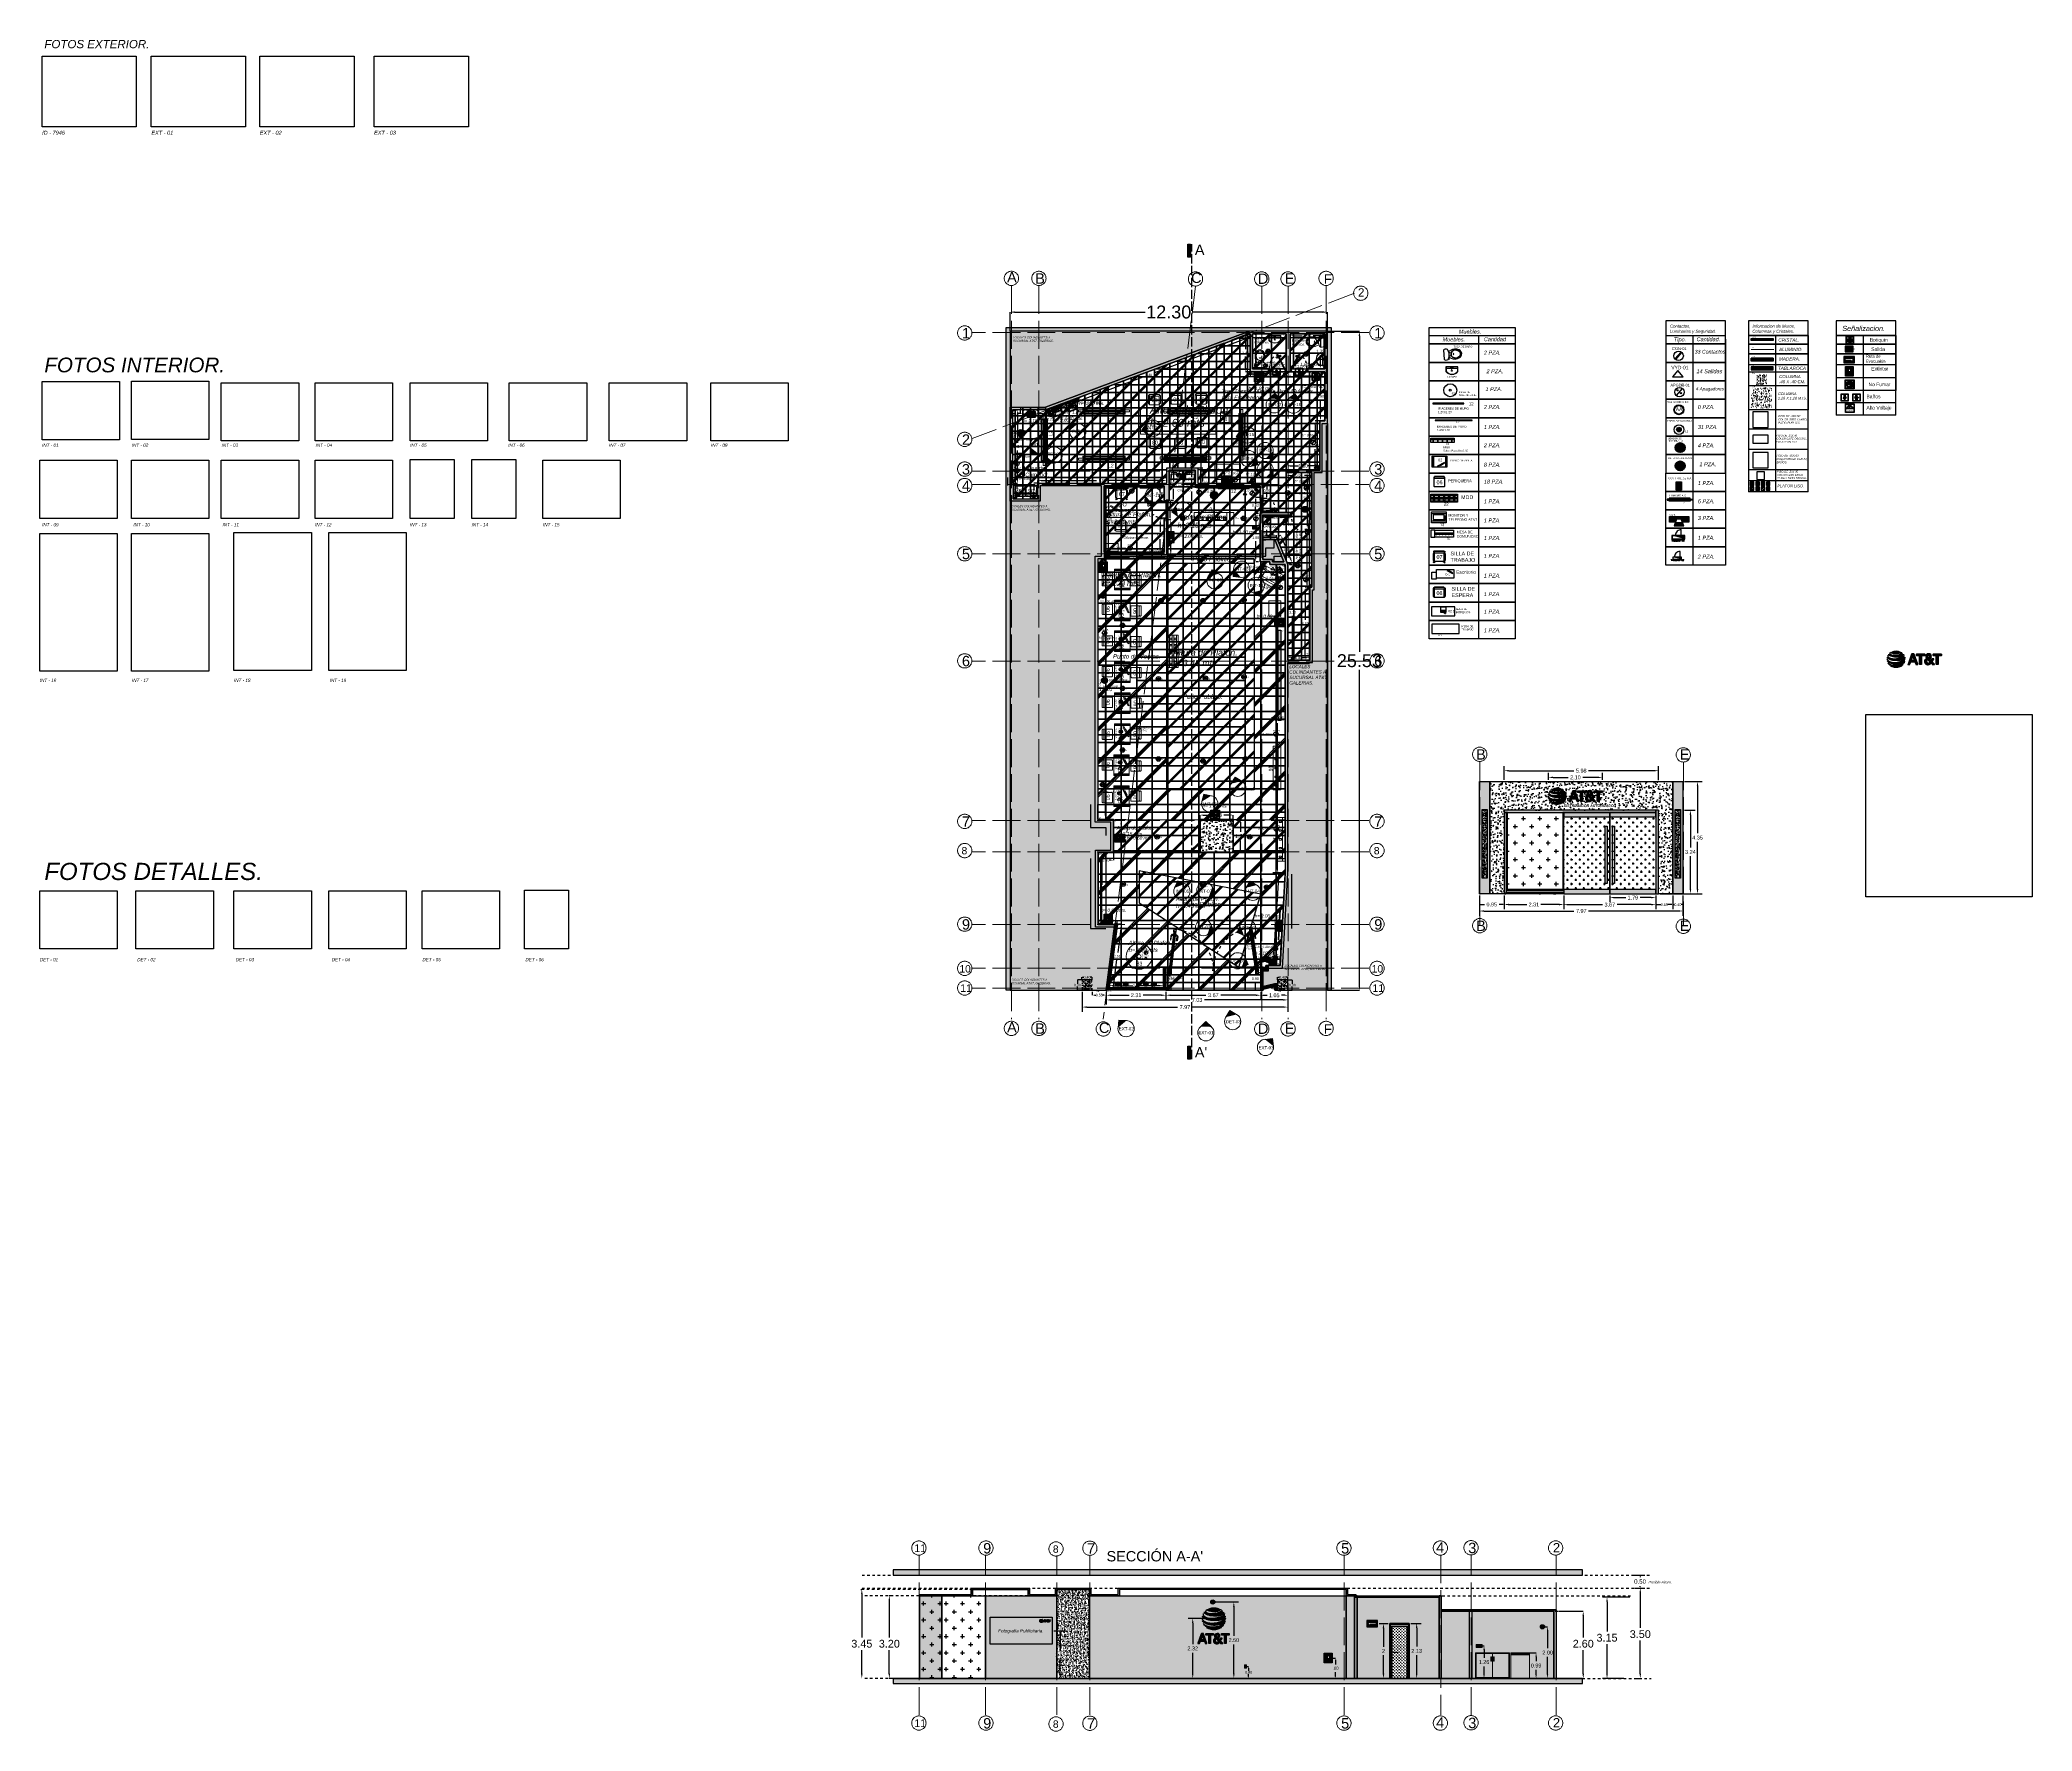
# Model space of a CAD drawing. Header units: millimetres. Extents: x 10930 to 21977, y 3767 to 7635.
# Drawn here: x 10929.8 to 11006.9, y 3767.3 to 3832.9 of the extents above; entities outside this region: 2.
import ezdxf
from ezdxf.enums import TextEntityAlignment as Align

# ---------------------------------------------------------------- set-up
doc = ezdxf.new("R2010")
doc.units = ezdxf.units.MM
for name, pattern in [('ACAD_ISO02W100', [15, 12, -3]), ('HIDDEN2', [0.1875, 0.125, -0.0625]), ('X_PP NEW$0$HIDDEN2', [0.1875, 0.125, -0.0625])]:
    doc.linetypes.add(name, pattern=pattern)
for name, color, linetype, lineweight in [('CONTACTOS', 40, 'Continuous', 18), ('COTAS', 161, 'ACAD_ISO02W100', 20), ('INFORMACION DE AREAS', 252, 'Continuous', 18), ('LAM-Imagenes EXT', 251, 'Continuous', 18), ('LUMINARIAS', 3, 'Continuous', 18), ('MUEBLES', 251, 'Continuous', 18), ('MURO TABLAROKA', 253, 'Continuous', 25), ('PLAFON', 151, 'Continuous', 25), ('TABLEROS', 173, 'Continuous', 13)]:
    doc.layers.add(name, color=color, linetype=linetype, lineweight=lineweight)
for name, color, linetype in [('CORTE', 224, 'Continuous'), ('CUADRO IMFORMATIVO', 93, 'Continuous'), ('HVAC', 170, 'Continuous'), ('IMAGENES', 191, 'Continuous'), ('LETRERO', 250, 'Continuous'), ('LOCALES COLINDANTES', 50, 'Continuous'), ('MEDIDAS.', 75, 'Continuous'), ('MUROS - ARQ.', 251, 'Continuous'), ('MUROS ACABADO.', 201, 'Continuous'), ('PISO PATIO DE SERVICIO', 132, 'Continuous'), ('PISO PATIO PUBLICO', 142, 'Continuous'), ('PUERTAS', 171, 'Continuous'), ('SEGURIDAD', 190, 'Continuous'), ('SEÑALIZACION', 31, 'Continuous')]:
    doc.layers.add(name, color=color, linetype=linetype)
doc.styles.add('BBVA_Guadalajara Rastro_FN$0$X-PP-NEW$0$ROMANS', font='romans.shx', dxfattribs={"width": 0.75})
doc.styles.get("Standard").update_dxf_attribs({"font": 'arial.ttf'})
doc.dimstyles.get("Standard").update_dxf_attribs({"dimtxt": 0.15, "dimasz": 0.18, "dimexe": 0.18, "dimexo": 0.0625, "dimgap": 0.09, "dimtad": 0, "dimtih": 1, "dimtoh": 1, "dimzin": 0, "dimdsep": 46, "dimtxsty": 'Standard', "dimblk2": 'ARCHTICK', "dimcen": 0.09, "dimadec": 0, "dimazin": 0, "dimtfac": 1, "dimtofl": 0, "dimtmove": 0, "dimatfit": 3, "dimfxl": 1, "dimtolj": 1, "dimtzin": 0, "dimarcsym": 0})
picture_1 = doc.add_image_def('image1.jpg', size_in_pixel=(1280, 960))
picture_2 = doc.add_image_def('image2.jpg', size_in_pixel=(1280, 960))
picture_3 = doc.add_image_def('image3.jpg', size_in_pixel=(1280, 960))
picture_4 = doc.add_image_def('image4.jpg', size_in_pixel=(1280, 960))
picture_5 = doc.add_image_def('image5.jpg', size_in_pixel=(1280, 960))
picture_6 = doc.add_image_def('image6.jpg', size_in_pixel=(1280, 960))
picture_7 = doc.add_image_def('image7.jpg', size_in_pixel=(1280, 960))
picture_8 = doc.add_image_def('image8.jpg', size_in_pixel=(1280, 960))
picture_9 = doc.add_image_def('image9.jpg', size_in_pixel=(1280, 960))
picture_10 = doc.add_image_def('image10.jpg', size_in_pixel=(1280, 960))
picture_11 = doc.add_image_def('image11.jpg', size_in_pixel=(1280, 960))
picture_12 = doc.add_image_def('image12.jpg', size_in_pixel=(1280, 960))
picture_13 = doc.add_image_def('image13.jpg', size_in_pixel=(1280, 960))
picture_14 = doc.add_image_def('image14.jpg', size_in_pixel=(1280, 960))
picture_15 = doc.add_image_def('image15.jpg', size_in_pixel=(1280, 960))
picture_16 = doc.add_image_def('image16.jpg', size_in_pixel=(3024, 4032))
picture_17 = doc.add_image_def('image17.jpg', size_in_pixel=(3024, 4032))
picture_18 = doc.add_image_def('image18.png', size_in_pixel=(1242, 2208))
picture_19 = doc.add_image_def('image19.png', size_in_pixel=(1242, 2208))
picture_20 = doc.add_image_def('image20.png', size_in_pixel=(1242, 2208))
picture_21 = doc.add_image_def('image21.png', size_in_pixel=(1242, 2208))
picture_22 = doc.add_image_def('image22.jpg', size_in_pixel=(4032, 3024))
picture_23 = doc.add_image_def('image23.jpg', size_in_pixel=(1280, 960))
picture_24 = doc.add_image_def('image24.jpg', size_in_pixel=(1280, 960))
picture_25 = doc.add_image_def('image25.jpg', size_in_pixel=(1280, 960))
picture_26 = doc.add_image_def('image26.jpg', size_in_pixel=(4032, 3024))
picture_27 = doc.add_image_def('image27.jpg', size_in_pixel=(4032, 3024))
picture_28 = doc.add_image_def('image28.jpg', size_in_pixel=(3024, 4032))
picture_29 = doc.add_image_def('image29.png', size_in_pixel=(571, 626))
pattern_1 = [(0, (34.98416, 0), (0.15875, 0.15875), [0.079375, -0.238125]), (90, (35.02385, -0.03969), (-0.15875, 0.15875), [0.079375, -0.238125])]

# ---------------------------------------------------------------- blocks, each defined once
blk = doc.blocks.new('1')
at = {"layer": 'PUERTAS', "color": 251}
for points in [[(10975.227, 3795.702), (10975.227, 3795.703), (10975.226, 3795.703), (10975.225, 3795.705), (10975.232, 3795.706), (10975.232, 3795.703), (10975.24, 3795.704), (10975.239, 3795.707), (10975.246, 3795.708), (10975.246, 3795.706), (10975.245, 3795.706), (10975.245, 3795.705), (10975.256, 3795.707), (10975.257, 3795.706), (10975.257, 3795.706), (10975.25, 3795.754, 0.079472), (10975.23, 3795.755), (10975.231, 3795.754, -0.003966), (10975.232, 3795.754), (10975.232, 3795.753, -0.414214), (10975.231, 3795.752), (10975.226, 3795.752, -0.414214), (10975.225, 3795.752), (10975.225, 3795.753, -0.003966), (10975.226, 3795.753), (10975.226, 3795.754, 0.079472), (10975.207, 3795.747), (10975.215, 3795.699), (10975.215, 3795.699), (10975.216, 3795.701)], [(10975.233, 3795.754, -0.068487), (10975.249, 3795.753), (10975.256, 3795.708), (10975.247, 3795.706), (10975.246, 3795.709), (10975.238, 3795.708), (10975.239, 3795.705), (10975.233, 3795.704), (10975.232, 3795.707), (10975.224, 3795.706), (10975.225, 3795.703), (10975.215, 3795.701), (10975.208, 3795.747, -0.068487), (10975.224, 3795.753), (10975.224, 3795.751, 0.414214), (10975.225, 3795.75), (10975.232, 3795.752, 0.414214), (10975.233, 3795.753)], [(10973.755, 3795.677), (10973.755, 3795.678), (10973.757, 3795.678), (10973.756, 3795.667, -0.414214), (10973.755, 3795.666), (10973.752, 3795.667, 0.414214), (10973.751, 3795.666), (10973.751, 3795.664, 0.414214), (10973.751, 3795.663), (10973.753, 3795.663, 0.414214), (10973.754, 3795.664), (10973.754, 3795.664), (10973.755, 3795.663), (10973.755, 3795.661), (10973.741, 3795.663), (10973.743, 3795.677), (10973.745, 3795.676), (10973.744, 3795.675), (10973.743, 3795.676), (10973.742, 3795.665, 0.414214), (10973.743, 3795.664), (10973.749, 3795.663, 0.414214), (10973.75, 3795.664), (10973.75, 3795.667, -0.414214), (10973.751, 3795.668), (10973.754, 3795.667, 0.414214), (10973.755, 3795.668), (10973.756, 3795.677)], [(10973.773, 3795.674), (10973.773, 3795.675), (10973.774, 3795.675), (10973.775, 3795.677), (10973.768, 3795.678), (10973.768, 3795.675), (10973.76, 3795.676), (10973.761, 3795.679), (10973.754, 3795.679), (10973.754, 3795.677), (10973.755, 3795.677), (10973.755, 3795.676), (10973.744, 3795.678), (10973.743, 3795.677), (10973.743, 3795.677), (10973.749, 3795.725, -0.079472), (10973.768, 3795.726), (10973.768, 3795.726, 0.003966), (10973.767, 3795.726), (10973.767, 3795.725, 0.414214), (10973.767, 3795.724), (10973.773, 3795.723, 0.414214), (10973.773, 3795.724), (10973.774, 3795.725, 0.003966), (10973.773, 3795.725), (10973.773, 3795.726, -0.079472), (10973.791, 3795.72), (10973.785, 3795.672), (10973.785, 3795.672), (10973.784, 3795.673)], [(10973.773, 3795.675), (10973.774, 3795.676), (10973.772, 3795.676), (10973.77, 3795.665, 0.414214), (10973.771, 3795.664), (10973.774, 3795.664, -0.414214), (10973.775, 3795.663), (10973.775, 3795.661, -0.414214), (10973.773, 3795.66), (10973.772, 3795.66, -0.414214), (10973.771, 3795.662), (10973.771, 3795.662), (10973.77, 3795.662), (10973.77, 3795.66), (10973.784, 3795.658), (10973.785, 3795.671), (10973.783, 3795.672), (10973.783, 3795.671), (10973.784, 3795.671), (10973.783, 3795.66, -0.414214), (10973.782, 3795.659), (10973.776, 3795.66, -0.414214), (10973.776, 3795.661), (10973.776, 3795.664, 0.414214), (10973.775, 3795.665), (10973.772, 3795.665, -0.414214), (10973.771, 3795.666), (10973.772, 3795.675)], [(10975.227, 3795.703), (10975.226, 3795.704), (10975.228, 3795.705), (10975.23, 3795.694, -0.414214), (10975.229, 3795.693), (10975.226, 3795.692, 0.414214), (10975.226, 3795.691), (10975.226, 3795.689, 0.414214), (10975.227, 3795.688), (10975.229, 3795.689, 0.414214), (10975.23, 3795.69), (10975.23, 3795.69), (10975.231, 3795.69), (10975.231, 3795.688), (10975.217, 3795.686), (10975.215, 3795.699), (10975.217, 3795.7), (10975.217, 3795.699), (10975.216, 3795.698), (10975.218, 3795.687, 0.414214), (10975.218, 3795.687), (10975.224, 3795.688, 0.414214), (10975.225, 3795.689), (10975.224, 3795.692, -0.414214), (10975.225, 3795.693), (10975.228, 3795.693, 0.414214), (10975.229, 3795.695), (10975.228, 3795.704)], [(10975.245, 3795.706), (10975.245, 3795.707), (10975.243, 3795.707), (10975.244, 3795.696, 0.414214), (10975.246, 3795.695), (10975.248, 3795.696, -0.414214), (10975.25, 3795.695), (10975.25, 3795.693, -0.414214), (10975.249, 3795.692), (10975.247, 3795.691, -0.414214), (10975.246, 3795.692), (10975.246, 3795.692), (10975.245, 3795.692), (10975.245, 3795.69), (10975.259, 3795.692), (10975.257, 3795.706), (10975.255, 3795.705), (10975.256, 3795.705), (10975.257, 3795.705), (10975.258, 3795.694, -0.414214), (10975.258, 3795.693), (10975.252, 3795.692, -0.414214), (10975.251, 3795.693), (10975.25, 3795.696, 0.414214), (10975.249, 3795.697), (10975.246, 3795.696, -0.414214), (10975.245, 3795.697), (10975.244, 3795.706)], [(10973.675, 3794.873), (10973.675, 3794.872), (10973.676, 3794.872), (10973.676, 3794.87), (10973.669, 3794.871), (10973.67, 3794.874), (10973.662, 3794.874), (10973.662, 3794.872), (10973.655, 3794.872), (10973.656, 3794.874), (10973.657, 3794.874), (10973.657, 3794.875), (10973.646, 3794.876), (10973.645, 3794.878), (10973.645, 3794.878), (10973.639, 3794.83, 0.079472), (10973.657, 3794.823), (10973.657, 3794.824, -0.003966), (10973.656, 3794.824), (10973.657, 3794.825, -0.414214), (10973.657, 3794.826), (10973.663, 3794.825, -0.414214), (10973.663, 3794.825), (10973.663, 3794.823, -0.003966), (10973.662, 3794.823), (10973.662, 3794.823, 0.079472), (10973.681, 3794.824), (10973.687, 3794.872), (10973.687, 3794.872), (10973.686, 3794.871)], [(10973.686, 3794.871), (10973.681, 3794.825, -0.068487), (10973.664, 3794.824), (10973.664, 3794.825, 0.414214), (10973.663, 3794.826), (10973.657, 3794.827, 0.414214), (10973.656, 3794.826), (10973.655, 3794.825, -0.068487), (10973.64, 3794.83), (10973.645, 3794.876), (10973.655, 3794.874), (10973.654, 3794.871), (10973.663, 3794.87), (10973.663, 3794.873), (10973.669, 3794.873), (10973.668, 3794.87), (10973.676, 3794.869), (10973.677, 3794.872)], [(10973.657, 3794.874), (10973.656, 3794.873), (10973.658, 3794.873), (10973.66, 3794.884, 0.414214), (10973.659, 3794.885), (10973.656, 3794.885, -0.414214), (10973.655, 3794.886), (10973.655, 3794.888, -0.414214), (10973.657, 3794.889), (10973.658, 3794.889, -0.414214), (10973.659, 3794.888), (10973.659, 3794.888), (10973.66, 3794.888), (10973.66, 3794.889), (10973.646, 3794.891), (10973.645, 3794.878), (10973.647, 3794.878), (10973.647, 3794.878), (10973.646, 3794.879), (10973.647, 3794.89, -0.414214), (10973.648, 3794.89), (10973.654, 3794.889, -0.414214), (10973.654, 3794.888), (10973.654, 3794.885, 0.414214), (10973.655, 3794.884), (10973.658, 3794.884, -0.414214), (10973.659, 3794.883), (10973.658, 3794.874)], [(10973.675, 3794.872), (10973.675, 3794.871), (10973.673, 3794.871), (10973.674, 3794.882, -0.414214), (10973.675, 3794.883), (10973.678, 3794.882, 0.414214), (10973.679, 3794.883), (10973.679, 3794.885, 0.414214), (10973.679, 3794.886), (10973.677, 3794.887, 0.414214), (10973.676, 3794.886), (10973.676, 3794.886), (10973.675, 3794.886), (10973.675, 3794.888), (10973.689, 3794.886), (10973.687, 3794.873), (10973.685, 3794.873), (10973.686, 3794.874), (10973.687, 3794.874), (10973.688, 3794.885, 0.414214), (10973.687, 3794.885), (10973.681, 3794.886, 0.414214), (10973.68, 3794.885), (10973.68, 3794.882, -0.414214), (10973.679, 3794.881), (10973.676, 3794.882, 0.414214), (10973.675, 3794.881), (10973.674, 3794.872)], [(10975.35, 3794.903), (10975.35, 3794.902), (10975.352, 3794.903), (10975.35, 3794.914, 0.414214), (10975.349, 3794.914), (10975.346, 3794.914, -0.414214), (10975.345, 3794.915), (10975.345, 3794.917, -0.414214), (10975.346, 3794.918), (10975.348, 3794.918, -0.414214), (10975.349, 3794.917), (10975.349, 3794.917), (10975.35, 3794.917), (10975.35, 3794.919), (10975.335, 3794.917), (10975.338, 3794.904), (10975.339, 3794.904), (10975.339, 3794.905), (10975.338, 3794.905), (10975.337, 3794.916, -0.414214), (10975.337, 3794.916), (10975.343, 3794.917, -0.414214), (10975.344, 3794.917), (10975.345, 3794.914, 0.414214), (10975.346, 3794.913), (10975.348, 3794.913, -0.414214), (10975.35, 3794.912), (10975.351, 3794.903)], [(10975.35, 3794.904), (10975.35, 3794.904), (10975.349, 3794.903), (10975.349, 3794.901), (10975.356, 3794.902), (10975.355, 3794.905), (10975.363, 3794.906), (10975.363, 3794.904), (10975.369, 3794.905), (10975.369, 3794.906), (10975.368, 3794.906), (10975.368, 3794.907), (10975.379, 3794.909), (10975.38, 3794.91), (10975.38, 3794.91), (10975.387, 3794.862, -0.079472), (10975.369, 3794.856), (10975.369, 3794.856, 0.003966), (10975.37, 3794.856), (10975.37, 3794.858, 0.414214), (10975.369, 3794.858), (10975.364, 3794.857, 0.414214), (10975.363, 3794.857), (10975.363, 3794.855, 0.003966), (10975.364, 3794.855), (10975.364, 3794.855, -0.079472), (10975.345, 3794.856), (10975.338, 3794.904), (10975.338, 3794.904), (10975.339, 3794.903)], [(10975.349, 3794.9), (10975.348, 3794.903), (10975.339, 3794.902), (10975.346, 3794.857, 0.068487), (10975.362, 3794.856), (10975.362, 3794.857, -0.414214), (10975.363, 3794.858), (10975.37, 3794.859, -0.414214), (10975.371, 3794.858), (10975.371, 3794.857, 0.068487), (10975.386, 3794.863), (10975.379, 3794.908), (10975.37, 3794.907), (10975.371, 3794.904), (10975.362, 3794.903), (10975.362, 3794.905), (10975.356, 3794.904), (10975.357, 3794.902)], [(10975.368, 3794.906), (10975.368, 3794.905), (10975.366, 3794.905), (10975.365, 3794.916, -0.414214), (10975.366, 3794.917), (10975.368, 3794.917, 0.414214), (10975.369, 3794.918), (10975.369, 3794.92, 0.414214), (10975.368, 3794.921), (10975.366, 3794.921, 0.414214), (10975.365, 3794.92), (10975.365, 3794.92), (10975.364, 3794.92), (10975.364, 3794.922), (10975.378, 3794.924), (10975.38, 3794.91), (10975.378, 3794.91), (10975.378, 3794.911), (10975.379, 3794.911), (10975.377, 3794.922, 0.414214), (10975.377, 3794.923), (10975.371, 3794.922, 0.414214), (10975.37, 3794.921), (10975.37, 3794.918, -0.414214), (10975.37, 3794.917), (10975.367, 3794.916, 0.414214), (10975.366, 3794.915), (10975.367, 3794.906)]]:
    blk.add_lwpolyline(points, format="xyb", close=True, dxfattribs=at)
for points in [[(10973.741, 3795.663), (10973.646, 3794.891), (10973.689, 3794.886), (10973.784, 3795.658)], [(10975.259, 3795.692), (10975.378, 3794.924), (10975.335, 3794.917), (10975.217, 3795.686)]]:
    blk.add_lwpolyline(points, close=True, dxfattribs=at)
at = {"layer": 'PUERTAS', "color": 151}
for points in [[(10973.761, 3795.674), (10973.663, 3794.875), (10973.669, 3794.875), (10973.767, 3795.674)], [(10975.239, 3795.703), (10975.362, 3794.907), (10975.356, 3794.907), (10975.233, 3795.702)]]:
    blk.add_lwpolyline(points, close=True, dxfattribs=at)
at = {"layer": 'PUERTAS', "color": 16}
for points in [[(10973.73, 3795.613), (10973.707, 3795.616), (10973.688, 3795.593), (10973.678, 3795.511), (10973.688, 3795.51), (10973.697, 3795.588), (10973.709, 3795.606), (10973.729, 3795.603)], [(10973.732, 3795.588), (10973.727, 3795.589), (10973.732, 3795.628), (10973.737, 3795.627)], [(10973.774, 3795.583), (10973.779, 3795.582), (10973.784, 3795.621), (10973.779, 3795.622)], [(10973.782, 3795.607), (10973.806, 3795.604), (10973.818, 3795.577), (10973.808, 3795.495), (10973.798, 3795.496), (10973.808, 3795.574), (10973.801, 3795.595), (10973.781, 3795.597)], [(10975.22, 3795.635), (10975.197, 3795.631), (10975.185, 3795.604), (10975.198, 3795.522), (10975.207, 3795.524), (10975.195, 3795.601), (10975.202, 3795.622), (10975.221, 3795.625)], [(10975.228, 3795.611), (10975.224, 3795.61), (10975.218, 3795.649), (10975.222, 3795.65)], [(10975.271, 3795.618), (10975.276, 3795.619), (10975.27, 3795.657), (10975.265, 3795.656)], [(10975.272, 3795.643), (10975.295, 3795.646), (10975.314, 3795.624), (10975.327, 3795.542), (10975.317, 3795.541), (10975.305, 3795.618), (10975.293, 3795.636), (10975.273, 3795.633)]]:
    blk.add_lwpolyline(points, close=True, dxfattribs=at)
at = {"layer": 'PUERTAS', "color": 253}
blk.add_lwpolyline([(10973.776, 3795.678), (10973.767, 3795.679), (10973.767, 3795.676), (10973.761, 3795.676), (10973.762, 3795.679), (10973.754, 3795.68), (10973.753, 3795.677), (10973.744, 3795.679), (10973.749, 3795.724, -0.068487), (10973.766, 3795.726), (10973.766, 3795.724, 0.414214), (10973.767, 3795.723), (10973.773, 3795.722, 0.414214), (10973.774, 3795.723), (10973.775, 3795.724, -0.068487), (10973.79, 3795.719), (10973.785, 3795.674), (10973.775, 3795.675)], format="xyb", close=True, dxfattribs=at)
at = {"layer": 'PUERTAS', "color": 251, "const_width": 0.000977}
for points in [[(10973.597, 3794.883), (10973.597, 3794.886), (10973.635, 3794.887), (10973.635, 3794.884), (10973.635, 3794.887), (10973.623, 3794.886), (10973.624, 3794.837), (10973.598, 3794.836), (10973.598, 3794.839)], [(10973.637, 3794.888), (10973.638, 3794.887), (10973.639, 3794.89), (10973.634, 3794.891), (10973.634, 3794.888), (10973.635, 3794.888)], [(10975.387, 3794.92), (10975.386, 3794.92), (10975.385, 3794.923), (10975.39, 3794.924), (10975.391, 3794.921), (10975.39, 3794.921)], [(10975.427, 3794.917), (10975.427, 3794.92), (10975.389, 3794.919), (10975.389, 3794.916), (10975.389, 3794.919), (10975.402, 3794.92), (10975.402, 3794.87), (10975.428, 3794.87), (10975.428, 3794.873)]]:
    blk.add_lwpolyline(points, dxfattribs=at)
at = {"layer": 'PUERTAS', "color": 251}
for centre in [(10973.664, 3794.862), (10975.361, 3794.894)]:
    blk.add_circle(centre, 0.00581, dxfattribs=at)
at = {"layer": 'PUERTAS', "color": 254, "linetype": 'X_PP NEW$0$HIDDEN2', "ltscale": 0.5}
for centre, start, end in [((10975.361, 3794.894), 100.1884, 180.695), ((10973.664, 3794.862), 1.0805, 81.5871)]:
    blk.add_arc(centre, 0.866, start, end, dxfattribs=at)
at = {"layer": 'PUERTAS', "color": 251}
for centre, radius, start, end in [((10973.759, 3795.661), 0.00436, 83.0089, 263.0089), ((10973.765, 3795.66), 0.00436, 263.0089, 83.0089), ((10975.235, 3795.689), 0.00436, 98.7666, 278.7666), ((10975.241, 3795.69), 0.00436, 278.7666, 98.7666), ((10973.664, 3794.862), 0.0415, 182.202, 231.8134), ((10973.665, 3794.889), 0.00436, 83.0089, 263.0089), ((10973.671, 3794.888), 0.00436, 263.0089, 83.0089), ((10975.354, 3794.92), 0.00436, 98.7666, 278.7666), ((10975.36, 3794.921), 0.00436, 278.7666, 98.7666), ((10975.361, 3794.894), 0.0415, 309.9621, 359.5735)]:
    blk.add_arc(centre, radius, start, end, dxfattribs=at)
at = {"layer": 'PUERTAS', "color": 251, "extrusion": (0, 0, -1)}
for centre, major_axis, start_param, end_param in [((10975.228, 3795.753), (0.00247, 0.00038), 4.712389, 10.995574), ((10973.66, 3794.824), (0.00248, -0.0003), 3.141593, 9.424778)]:
    blk.add_ellipse(centre, major_axis=major_axis, ratio=0.318778, start_param=start_param, end_param=end_param, dxfattribs=at)
at = {"layer": 'PUERTAS', "color": 253}
blk.add_ellipse((10973.77, 3795.725), major_axis=(0.00248, -0.0003), ratio=0.318778, start_param=3.141593, end_param=9.424778, dxfattribs=at)
at = {"layer": 'PUERTAS', "color": 251}
blk.add_ellipse((10975.367, 3794.856), major_axis=(0.00247, 0.00038), ratio=0.318778, start_param=4.712389, end_param=10.995574, dxfattribs=at)
blk = doc.blocks.new('2')
at = {"color": 0, "linetype": 'ByBlock', "ltscale": 10}
for p, q in [((10972.75, 3814.923), (10972.757, 3814.935)), ((10972.768, 3814.942), (10972.767, 3814.954)), ((10972.768, 3814.942), (10972.767, 3814.954)), ((10972.788, 3814.944), (10972.787, 3814.956)), ((10972.809, 3814.929), (10972.8, 3814.939)), ((10972.744, 3814.884), (10972.783, 3814.888)), ((10972.745, 3814.878), (10972.744, 3814.884)), ((10972.784, 3814.88), (10972.747, 3814.876)), ((10972.754, 3814.877), (10972.763, 3814.866)), ((10972.768, 3814.865), (10972.768, 3814.863)), ((10972.77, 3814.861), (10972.786, 3814.862)), ((10972.776, 3814.861), (10972.777, 3814.85)), ((10972.776, 3814.861), (10972.777, 3814.85)), ((10972.796, 3814.863), (10972.797, 3814.851)), ((10972.814, 3814.883), (10972.807, 3814.871))]:
    blk.add_line(p, q, dxfattribs=at)
for points in [[(10973.078, 3814.917), (10973.33, 3814.941), (10973.327, 3814.97), (10973.075, 3814.945), (10972.66, 3814.906, 0.414214), (10972.66, 3814.906), (10972.662, 3814.877)], [(10972.823, 3814.885, -0.414214), (10972.821, 3814.883), (10972.784, 3814.88), (10972.747, 3814.876, -0.414214), (10972.745, 3814.878), (10972.744, 3814.884), (10972.783, 3814.888), (10972.822, 3814.892)]]:
    blk.add_lwpolyline(points, format="xyb", close=True, dxfattribs=at)
for points in [[(10972.759, 3814.953), (10972.777, 3814.955), (10972.759, 3814.953, -0.328267), (10972.754, 3814.956), (10972.742, 3814.985, -0.505722), (10972.746, 3814.992), (10972.773, 3814.994), (10972.8, 3814.997, -0.505722), (10972.805, 3814.991), (10972.799, 3814.961, -0.328267), (10972.795, 3814.957), (10972.777, 3814.955)], [(10972.78, 3814.917), (10972.741, 3814.913), (10972.741, 3814.92, -0.414214), (10972.742, 3814.922), (10972.78, 3814.926), (10972.742, 3814.922, 0.414214), (10972.741, 3814.92), (10972.741, 3814.913), (10972.78, 3814.917), (10972.82, 3814.921), (10972.819, 3814.928, 0.414214), (10972.817, 3814.93), (10972.78, 3814.926)], [(10972.778, 3814.937), (10972.757, 3814.935, 0.245884), (10972.756, 3814.934), (10972.749, 3814.923), (10972.756, 3814.934, -0.245884), (10972.757, 3814.935), (10972.778, 3814.937), (10972.8, 3814.939, -0.245884), (10972.801, 3814.939), (10972.81, 3814.929)], [(10972.761, 3814.937), (10972.76, 3814.939, -0.414214), (10972.762, 3814.941), (10972.778, 3814.943), (10972.762, 3814.941, 0.414214), (10972.76, 3814.939), (10972.761, 3814.936)], [(10972.778, 3814.943), (10972.794, 3814.945, -0.414214), (10972.796, 3814.943), (10972.796, 3814.939)], [(10972.785, 3814.868), (10972.764, 3814.866, -0.245884), (10972.762, 3814.867), (10972.754, 3814.877), (10972.762, 3814.867, 0.245884), (10972.764, 3814.866), (10972.785, 3814.868), (10972.806, 3814.87, 0.245884), (10972.808, 3814.871), (10972.814, 3814.883)], [(10972.787, 3814.85), (10972.805, 3814.852, -0.328267), (10972.81, 3814.849), (10972.822, 3814.82, -0.505722), (10972.818, 3814.814), (10972.791, 3814.811), (10972.764, 3814.808, -0.505722), (10972.758, 3814.814), (10972.765, 3814.845, -0.328267), (10972.769, 3814.849), (10972.787, 3814.85), (10972.769, 3814.849)], [(10972.803, 3814.87), (10972.803, 3814.866, -0.414214), (10972.801, 3814.864), (10972.786, 3814.862), (10972.77, 3814.861, -0.414214), (10972.768, 3814.863), (10972.767, 3814.866)]]:
    blk.add_lwpolyline(points, format="xyb", dxfattribs=at)
for points in [[(10973.397, 3814.991), (10973.387, 3814.991), (10973.387, 3815.001), (10973.307, 3815.001), (10973.307, 3814.991), (10973.297, 3814.991), (10973.297, 3814.971), (10973.372, 3814.971), (10973.372, 3814.961), (10973.397, 3814.961)], [(10973.397, 3814.315), (10973.387, 3814.315), (10973.387, 3814.305), (10973.307, 3814.305), (10973.307, 3814.315), (10973.297, 3814.315), (10973.297, 3814.335), (10973.372, 3814.335), (10973.372, 3814.345), (10973.397, 3814.345)]]:
    blk.add_lwpolyline(points, close=True, dxfattribs=at)
blk.add_circle((10973.327, 3814.971), 0.00145, dxfattribs=at)
for centre, start, end in [((10972.743, 3814.92), 97.58358, 185.67691), ((10972.747, 3814.878), 185.67691, 275.67691), ((10972.747, 3814.878), 185.67691, 273.77025), ((10972.77, 3814.863), 185.67691, 275.67691)]:
    blk.add_arc(centre, 0.00193, start, end, dxfattribs=at)
at = {"color": 8, "linetype": 'X_PP NEW$0$HIDDEN2', "ltscale": 0.5}
blk.add_arc((10973.249, 3814.914), 0.579, 183.62175, 277.72566, dxfattribs=at)
blk = doc.blocks.new('3')
at = {"color": 0, "linetype": 'ByBlock', "ltscale": 10}
for p, q in [((10977.448, 3814.638), (10977.452, 3814.645)), ((10977.45, 3814.604), (10977.456, 3814.598)), ((10977.459, 3814.649), (10977.458, 3814.656)), ((10977.463, 3814.595), (10977.464, 3814.587)), ((10977.474, 3814.651), (10977.465, 3814.65)), ((10977.466, 3814.639), (10977.488, 3814.642)), ((10977.49, 3814.637), (10977.466, 3814.634)), ((10977.471, 3814.65), (10977.47, 3814.658)), ((10977.471, 3814.65), (10977.47, 3814.658)), ((10977.476, 3814.648), (10977.475, 3814.65)), ((10977.475, 3814.596), (10977.476, 3814.589)), ((10977.475, 3814.596), (10977.476, 3814.589)), ((10977.484, 3814.641), (10977.478, 3814.648)), ((10977.486, 3814.607), (10977.482, 3814.6)), ((10977.489, 3814.641), (10977.49, 3814.637))]:
    blk.add_line(p, q, dxfattribs=at)
for points in [[(10977.03, 3815.085), (10977.041, 3815.085), (10977.041, 3815.096), (10977.127, 3815.096), (10977.127, 3815.085), (10977.137, 3815.085), (10977.137, 3815.064), (10977.057, 3815.064), (10977.057, 3815.053), (10977.03, 3815.053)], [(10977.031, 3814.559), (10977.042, 3814.559), (10977.042, 3814.548), (10977.127, 3814.548), (10977.127, 3814.559), (10977.138, 3814.559), (10977.138, 3814.58), (10977.058, 3814.58), (10977.058, 3814.591), (10977.031, 3814.591)]]:
    blk.add_lwpolyline(points, close=True, dxfattribs=at)
for points in [[(10977.464, 3814.657), (10977.453, 3814.656, -0.328267), (10977.45, 3814.658), (10977.443, 3814.675, -0.505722), (10977.445, 3814.679), (10977.462, 3814.681), (10977.478, 3814.683, -0.505722), (10977.481, 3814.679), (10977.477, 3814.66, -0.328267), (10977.475, 3814.658), (10977.464, 3814.657), (10977.475, 3814.658)], [(10977.468, 3814.611), (10977.491, 3814.613), (10977.492, 3814.609, -0.414214), (10977.491, 3814.608), (10977.468, 3814.606), (10977.491, 3814.608, 0.414214), (10977.492, 3814.609), (10977.491, 3814.613), (10977.468, 3814.611), (10977.444, 3814.608), (10977.444, 3814.604, 0.414214), (10977.446, 3814.603), (10977.468, 3814.606)], [(10977.465, 3814.646), (10977.478, 3814.648, -0.245884), (10977.479, 3814.647), (10977.484, 3814.641), (10977.479, 3814.647, 0.245884), (10977.478, 3814.648), (10977.465, 3814.646), (10977.452, 3814.645, 0.245884), (10977.451, 3814.645), (10977.447, 3814.638)], [(10977.469, 3814.599), (10977.482, 3814.6, 0.245884), (10977.483, 3814.601), (10977.486, 3814.607), (10977.483, 3814.601, -0.245884), (10977.482, 3814.6), (10977.469, 3814.599), (10977.456, 3814.597, -0.245884), (10977.455, 3814.598), (10977.45, 3814.604)], [(10977.481, 3814.589), (10977.47, 3814.588), (10977.481, 3814.589, -0.328267), (10977.484, 3814.587), (10977.491, 3814.57, -0.505722), (10977.489, 3814.566), (10977.472, 3814.564), (10977.456, 3814.563, -0.505722), (10977.453, 3814.566), (10977.457, 3814.585, -0.328267), (10977.459, 3814.587), (10977.47, 3814.588)], [(10977.454, 3814.645), (10977.454, 3814.648, -0.414214), (10977.455, 3814.649), (10977.465, 3814.65), (10977.474, 3814.651, -0.414214), (10977.475, 3814.65), (10977.476, 3814.647)], [(10977.469, 3814.595), (10977.46, 3814.594, -0.414214), (10977.458, 3814.595), (10977.458, 3814.598)], [(10977.48, 3814.599), (10977.48, 3814.597, -0.414214), (10977.479, 3814.596), (10977.469, 3814.595), (10977.479, 3814.596, 0.414214), (10977.48, 3814.597), (10977.48, 3814.6)]]:
    blk.add_lwpolyline(points, format="xyb", dxfattribs=at)
for points in [[(10977.405, 3814.607), (10977.586, 3814.623), (10977.584, 3814.644), (10977.403, 3814.628), (10977.104, 3814.603, 0.414214), (10977.104, 3814.602), (10977.106, 3814.582)], [(10977.442, 3814.636, -0.414214), (10977.443, 3814.637), (10977.466, 3814.639), (10977.488, 3814.642, -0.414214), (10977.489, 3814.641), (10977.49, 3814.637), (10977.466, 3814.634), (10977.443, 3814.632)]]:
    blk.add_lwpolyline(points, format="xyb", close=True, dxfattribs=at)
blk.add_circle((10977.106, 3814.58), 0.00155, dxfattribs=at)
at = {"color": 8, "linetype": 'X_PP NEW$0$HIDDEN2', "ltscale": 0.5}
blk.add_arc((10977.253, 3814.739), 0.345, 343.93796, 109.56835, dxfattribs=at)
at = {"color": 0, "linetype": 'ByBlock', "ltscale": 10}
for centre, start, end in [((10977.474, 3814.65), 5.67691, 95.67691), ((10977.488, 3814.641), 5.67691, 95.67691), ((10977.488, 3814.641), 5.67691, 93.77025), ((10977.491, 3814.609), 277.58358, 5.67691)]:
    blk.add_arc(centre, 0.00117, start, end, dxfattribs=at)
blk = doc.blocks.new('5')
at = {"color": 0, "linetype": 'ByBlock', "ltscale": 10}
for p, q in [((10978.445, 3820.586), (10978.435, 3820.59)), ((10978.445, 3820.586), (10978.435, 3820.59)), ((10978.453, 3820.602), (10978.443, 3820.607)), ((10978.443, 3820.581), (10978.449, 3820.594)), ((10978.446, 3820.578), (10978.444, 3820.579)), ((10978.452, 3820.563), (10978.446, 3820.574)), ((10978.463, 3820.588), (10978.449, 3820.557)), ((10978.45, 3820.555), (10978.455, 3820.552)), ((10978.455, 3820.552), (10978.47, 3820.584)), ((10978.474, 3820.612), (10978.462, 3820.61)), ((10978.497, 3820.543), (10978.509, 3820.545)), ((10978.518, 3820.553), (10978.528, 3820.548)), ((10978.518, 3820.553), (10978.528, 3820.548)), ((10978.519, 3820.591), (10978.525, 3820.581)), ((10978.525, 3820.569), (10978.535, 3820.564))]:
    blk.add_line(p, q, dxfattribs=at)
for points in [[(10978.204, 3820.006), (10978.204, 3820.018), (10978.192, 3820.018), (10978.192, 3820.117), (10978.204, 3820.117), (10978.204, 3820.129), (10978.229, 3820.129), (10978.229, 3820.037), (10978.242, 3820.037), (10978.242, 3820.006)], [(10978.86, 3820.006), (10978.86, 3820.018), (10978.872, 3820.018), (10978.872, 3820.117), (10978.86, 3820.117), (10978.86, 3820.129), (10978.835, 3820.129), (10978.835, 3820.037), (10978.823, 3820.037), (10978.823, 3820.006)]]:
    blk.add_lwpolyline(points, close=True, dxfattribs=at)
for points in [[(10978.411, 3820.461), (10978.519, 3820.678), (10978.544, 3820.666), (10978.436, 3820.448), (10978.258, 3820.09, -0.414214), (10978.258, 3820.09), (10978.233, 3820.103)], [(10978.479, 3820.619, 0.414214), (10978.477, 3820.618), (10978.463, 3820.588), (10978.449, 3820.557, 0.414214), (10978.45, 3820.555), (10978.455, 3820.552), (10978.47, 3820.584), (10978.485, 3820.616)]]:
    blk.add_lwpolyline(points, format="xyb", close=True, dxfattribs=at)
for points in [[(10978.439, 3820.599), (10978.446, 3820.613, 0.328267), (10978.445, 3820.618), (10978.424, 3820.637, 0.505722), (10978.417, 3820.636), (10978.407, 3820.613), (10978.397, 3820.591, 0.505722), (10978.4, 3820.585), (10978.428, 3820.581, 0.328267), (10978.432, 3820.584), (10978.439, 3820.599), (10978.432, 3820.584)], [(10978.46, 3820.606), (10978.457, 3820.608, 0.414214), (10978.455, 3820.607), (10978.449, 3820.594), (10978.443, 3820.581, 0.414214), (10978.444, 3820.579), (10978.447, 3820.578)], [(10978.453, 3820.592), (10978.446, 3820.575, 0.245884), (10978.446, 3820.573), (10978.452, 3820.563), (10978.446, 3820.573, -0.245884), (10978.446, 3820.575), (10978.453, 3820.592), (10978.461, 3820.609, -0.245884), (10978.463, 3820.61), (10978.474, 3820.612)], [(10978.5, 3820.57), (10978.486, 3820.538), (10978.491, 3820.536, 0.414214), (10978.494, 3820.537), (10978.508, 3820.567), (10978.494, 3820.537, -0.414214), (10978.491, 3820.536), (10978.486, 3820.538), (10978.5, 3820.57), (10978.515, 3820.602), (10978.521, 3820.6, -0.414214), (10978.522, 3820.598), (10978.508, 3820.567)], [(10978.517, 3820.563), (10978.509, 3820.546, -0.245884), (10978.508, 3820.545), (10978.496, 3820.543), (10978.508, 3820.545, 0.245884), (10978.509, 3820.546), (10978.517, 3820.563), (10978.525, 3820.58, 0.245884), (10978.525, 3820.582), (10978.519, 3820.592)], [(10978.511, 3820.548), (10978.513, 3820.547, 0.414214), (10978.516, 3820.548), (10978.522, 3820.561), (10978.516, 3820.548, -0.414214), (10978.513, 3820.547), (10978.51, 3820.548)], [(10978.522, 3820.561), (10978.527, 3820.574, 0.414214), (10978.527, 3820.576), (10978.524, 3820.577)], [(10978.525, 3820.542), (10978.531, 3820.556), (10978.525, 3820.542, 0.328267), (10978.526, 3820.537), (10978.547, 3820.518, 0.505722), (10978.553, 3820.519), (10978.564, 3820.542), (10978.574, 3820.564, 0.505722), (10978.57, 3820.57), (10978.543, 3820.573, 0.328267), (10978.538, 3820.571), (10978.531, 3820.556)]]:
    blk.add_lwpolyline(points, format="xyb", dxfattribs=at)
blk.add_circle((10978.231, 3820.104), 0.00179, dxfattribs=at)
for centre, start, end in [((10978.445, 3820.58), 155.4038, 245.4038), ((10978.451, 3820.556), 155.4038, 245.4038), ((10978.45, 3820.556), 157.31046, 245.4038), ((10978.492, 3820.537), 245.4038, 333.49713)]:
    blk.add_arc(centre, 0.00173, start, end, dxfattribs=at)
at = {"color": 8, "linetype": 'X_PP NEW$0$HIDDEN2', "ltscale": 0.5}
blk.add_arc((10978.287, 3820.179), 0.55, 354.79463, 62.20968, dxfattribs=at)
blk = doc.blocks.new('*D12')
at = {"layer": 'Defpoints', "color": 0, "transparency": 16777216}
for p in [(10971.063, 3796.039), (10973.377, 3796.039), (10973.377, 3795.849)]:
    blk.add_point(p, dxfattribs=at)
at = {"layer": 'MEDIDAS.', "color": 0, "lineweight": -2, "transparency": 16777216}
for p, q in [((10971.063, 3795.977), (10971.063, 3795.669)), ((10971.243, 3795.849), (10971.948, 3795.849)), ((10973.197, 3795.849), (10972.491, 3795.849)), ((10973.377, 3795.977), (10973.377, 3795.669))]:
    blk.add_line(p, q, dxfattribs=at)
at = {"layer": 'MEDIDAS.', "color": 0, "transparency": 16777216}
for points in [[(10971.243, 3795.879), (10971.243, 3795.819), (10971.063, 3795.849)], [(10973.197, 3795.879), (10973.197, 3795.819), (10973.377, 3795.849)]]:
    blk.add_solid(points, dxfattribs=at)
at = {"layer": 'MEDIDAS.', "color": 0, "transparency": 16777216, "insert": (10972.22, 3795.849), "char_height": 0.15, "attachment_point": 5}
blk.add_mtext('\\A1;2.31', dxfattribs=at)
blk = doc.blocks.new('_ArchTick')
at = {"color": 0, "linetype": 'ByBlock', "const_width": 0.15}
blk.add_lwpolyline([(-0.5, -0.5), (0.5, 0.5)], dxfattribs=at)
blk = doc.blocks.new('*D13')
at = {"layer": 'Defpoints', "color": 0, "transparency": 16777216}
for p in [(10973.377, 3796.039), (10977.047, 3796.039), (10977.047, 3795.849)]:
    blk.add_point(p, dxfattribs=at)
at = {"layer": 'MEDIDAS.', "color": 0, "lineweight": -2, "transparency": 16777216}
for p, q in [((10973.377, 3795.977), (10973.377, 3795.669)), ((10973.557, 3795.849), (10974.927, 3795.849)), ((10976.867, 3795.849), (10975.496, 3795.849)), ((10977.047, 3795.977), (10977.047, 3795.669))]:
    blk.add_line(p, q, dxfattribs=at)
at = {"layer": 'MEDIDAS.', "color": 0, "transparency": 16777216}
for points in [[(10973.557, 3795.879), (10973.557, 3795.819), (10973.377, 3795.849)], [(10976.867, 3795.879), (10976.867, 3795.819), (10977.047, 3795.849)]]:
    blk.add_solid(points, dxfattribs=at)
at = {"layer": 'MEDIDAS.', "color": 0, "transparency": 16777216, "insert": (10975.212, 3795.849), "char_height": 0.15, "attachment_point": 5}
blk.add_mtext('\\A1;3.67', dxfattribs=at)
blk = doc.blocks.new('*D14')
at = {"layer": 'Defpoints', "color": 0, "transparency": 16777216}
for p in [(10977.047, 3796.039), (10978.097, 3796.039), (10978.097, 3795.846)]:
    blk.add_point(p, dxfattribs=at)
at = {"layer": 'MEDIDAS.', "color": 0, "lineweight": -2, "transparency": 16777216}
for p, q in [((10977.047, 3795.977), (10977.047, 3795.666)), ((10977.147, 3795.846), (10977.293, 3795.846)), ((10977.997, 3795.846), (10977.85, 3795.846)), ((10978.097, 3795.977), (10978.097, 3795.666))]:
    blk.add_line(p, q, dxfattribs=at)
at = {"layer": 'MEDIDAS.', "color": 0, "transparency": 16777216}
for points in [[(10977.147, 3795.863), (10977.147, 3795.83), (10977.047, 3795.846)], [(10977.997, 3795.863), (10977.997, 3795.83), (10978.097, 3795.846)]]:
    blk.add_solid(points, dxfattribs=at)
at = {"layer": 'MEDIDAS.', "color": 0, "transparency": 16777216, "insert": (10977.572, 3795.846), "char_height": 0.15, "attachment_point": 5}
blk.add_mtext('\\A1;1.05', dxfattribs=at)
blk = doc.blocks.new('*D15')
at = {"layer": 'Defpoints', "color": 0, "transparency": 16777216}
for p in [(10971.065, 3796.039), (10978.097, 3796.039), (10978.097, 3795.666)]:
    blk.add_point(p, dxfattribs=at)
at = {"layer": 'MEDIDAS.', "color": 0, "lineweight": -2, "transparency": 16777216}
for p, q in [((10971.065, 3795.976), (10971.065, 3795.486)), ((10971.245, 3795.666), (10974.297, 3795.666)), ((10977.917, 3795.666), (10974.865, 3795.666)), ((10978.097, 3795.977), (10978.097, 3795.486))]:
    blk.add_line(p, q, dxfattribs=at)
at = {"layer": 'MEDIDAS.', "color": 0, "transparency": 16777216}
for points in [[(10971.245, 3795.696), (10971.245, 3795.636), (10971.065, 3795.666)], [(10977.917, 3795.696), (10977.917, 3795.636), (10978.097, 3795.666)]]:
    blk.add_solid(points, dxfattribs=at)
at = {"layer": 'MEDIDAS.', "color": 0, "transparency": 16777216, "insert": (10974.581, 3795.666), "char_height": 0.15, "attachment_point": 5}
blk.add_mtext('\\A1;7.03', dxfattribs=at)
blk = doc.blocks.new('*D16')
at = {"layer": 'Defpoints', "color": 0, "transparency": 16777216}
for p in [(10973.377, 3796.939), (10973.377, 3796.039), (10973.58, 3796.039)]:
    blk.add_point(p, dxfattribs=at)
at = {"layer": 'MEDIDAS.', "color": 0, "lineweight": -2, "transparency": 16777216}
for p, q in [((10973.439, 3796.939), (10973.58, 3796.939)), ((10973.58, 3796.889), (10973.58, 3796.64)), ((10973.58, 3796.089), (10973.58, 3796.338)), ((10973.439, 3796.039), (10973.58, 3796.039))]:
    blk.add_line(p, q, dxfattribs=at)
at = {"layer": 'MEDIDAS.', "color": 0, "transparency": 16777216}
for points in [[(10973.572, 3796.889), (10973.589, 3796.889), (10973.58, 3796.939)], [(10973.572, 3796.089), (10973.589, 3796.089), (10973.58, 3796.039)]]:
    blk.add_solid(points, dxfattribs=at)
at = {"layer": 'MEDIDAS.', "color": 0, "transparency": 16777216, "insert": (10973.58, 3796.489), "char_height": 0.1, "attachment_point": 5}
blk.add_mtext('\\A1;0.90', dxfattribs=at)
blk = doc.blocks.new('*D17')
at = {"layer": 'Defpoints', "color": 0, "transparency": 16777216}
for p in [(10971.177, 3796.218), (10971.177, 3796.139), (10973.277, 3796.139)]:
    blk.add_point(p, dxfattribs=at)
at = {"layer": 'MEDIDAS.', "color": 0, "lineweight": -2, "transparency": 16777216}
for p, q in [((10971.177, 3796.202), (10971.177, 3796.398)), ((10971.357, 3796.218), (10972.096, 3796.218)), ((10973.097, 3796.218), (10972.357, 3796.218)), ((10973.277, 3796.202), (10973.277, 3796.398))]:
    blk.add_line(p, q, dxfattribs=at)
at = {"layer": 'MEDIDAS.', "color": 0, "transparency": 16777216}
for points in [[(10971.357, 3796.248), (10971.357, 3796.188), (10971.177, 3796.218)], [(10973.097, 3796.248), (10973.097, 3796.188), (10973.277, 3796.218)]]:
    blk.add_solid(points, dxfattribs=at)
at = {"layer": 'MEDIDAS.', "color": 0, "transparency": 16777216, "insert": (10972.227, 3796.218), "char_height": 0.1, "attachment_point": 5}
blk.add_mtext('\\A1;2.10', dxfattribs=at)
blk = doc.blocks.new('*D18')
at = {"layer": 'Defpoints', "color": 0, "transparency": 16777216}
for p in [(10971.494, 3798.631), (10971.65, 3798.611), (10971.177, 3796.139)]:
    blk.add_point(p, dxfattribs=at)
at = {"layer": 'MEDIDAS.', "color": 0, "lineweight": -2, "transparency": 16777216}
for p, q in [((10971.556, 3798.623), (10971.65, 3798.611)), ((10971.627, 3798.433), (10971.508, 3797.5)), ((10971.355, 3796.298), (10971.472, 3797.218)), ((10971.239, 3796.131), (10971.333, 3796.119))]:
    blk.add_line(p, q, dxfattribs=at)
at = {"layer": 'MEDIDAS.', "color": 0, "transparency": 16777216}
for points in [[(10971.597, 3798.436), (10971.657, 3798.429), (10971.65, 3798.611)], [(10971.326, 3796.302), (10971.385, 3796.294), (10971.333, 3796.119)]]:
    blk.add_solid(points, dxfattribs=at)
at = {"layer": 'MEDIDAS.', "color": 0, "transparency": 16777216, "insert": (10971.49, 3797.359), "char_height": 0.1, "attachment_point": 5}
blk.add_mtext('\\A1;2.51', dxfattribs=at)
blk = doc.blocks.new('*D19')
at = {"layer": 'Defpoints', "color": 0, "transparency": 16777216}
for p in [(10970.747, 3801.371), (10970.897, 3801.371), (10970.747, 3798.591)]:
    blk.add_point(p, dxfattribs=at)
at = {"layer": 'MEDIDAS.', "color": 0, "lineweight": -2, "transparency": 16777216}
for p, q in [((10970.809, 3801.371), (10971.077, 3801.371)), ((10970.897, 3801.191), (10970.897, 3800.122)), ((10970.897, 3798.771), (10970.897, 3799.84)), ((10970.809, 3798.591), (10971.077, 3798.591))]:
    blk.add_line(p, q, dxfattribs=at)
at = {"layer": 'MEDIDAS.', "color": 0, "transparency": 16777216}
for points in [[(10970.867, 3801.191), (10970.927, 3801.191), (10970.897, 3801.371)], [(10970.867, 3798.771), (10970.927, 3798.771), (10970.897, 3798.591)]]:
    blk.add_solid(points, dxfattribs=at)
at = {"layer": 'MEDIDAS.', "color": 0, "transparency": 16777216, "insert": (10970.897, 3799.981), "char_height": 0.1, "attachment_point": 5}
blk.add_mtext('\\A1;2.78', dxfattribs=at)
blk = doc.blocks.new('*D20')
at = {"layer": 'Defpoints', "color": 0, "transparency": 16777216}
for p in [(10971.347, 3802.651), (10971.639, 3802.651), (10971.347, 3801.371)]:
    blk.add_point(p, dxfattribs=at)
at = {"layer": 'MEDIDAS.', "color": 0, "lineweight": -2, "transparency": 16777216}
for p, q in [((10971.409, 3802.651), (10971.819, 3802.651)), ((10971.639, 3802.471), (10971.639, 3802.178)), ((10971.639, 3801.551), (10971.639, 3801.844)), ((10971.409, 3801.371), (10971.819, 3801.371))]:
    blk.add_line(p, q, dxfattribs=at)
at = {"layer": 'MEDIDAS.', "color": 0, "transparency": 16777216}
for points in [[(10971.609, 3802.471), (10971.669, 3802.471), (10971.639, 3802.651)], [(10971.609, 3801.551), (10971.669, 3801.551), (10971.639, 3801.371)]]:
    blk.add_solid(points, dxfattribs=at)
at = {"layer": 'MEDIDAS.', "color": 0, "transparency": 16777216, "insert": (10971.639, 3802.011), "char_height": 0.15, "attachment_point": 5}
blk.add_mtext('\\A1;1.28', dxfattribs=at)
blk = doc.blocks.new('*D21')
at = {"layer": 'Defpoints', "color": 0, "transparency": 16777216}
for p in [(10970.737, 3812.751), (10971.035, 3812.751), (10970.737, 3802.651)]:
    blk.add_point(p, dxfattribs=at)
at = {"layer": 'MEDIDAS.', "color": 0, "lineweight": -2, "transparency": 16777216}
for p, q in [((10970.799, 3812.751), (10971.215, 3812.751)), ((10971.035, 3812.571), (10971.035, 3807.868)), ((10971.035, 3802.831), (10971.035, 3807.534)), ((10970.799, 3802.651), (10971.215, 3802.651))]:
    blk.add_line(p, q, dxfattribs=at)
at = {"layer": 'MEDIDAS.', "color": 0, "transparency": 16777216}
for points in [[(10971.005, 3812.571), (10971.065, 3812.571), (10971.035, 3812.751)], [(10971.005, 3802.831), (10971.065, 3802.831), (10971.035, 3802.651)]]:
    blk.add_solid(points, dxfattribs=at)
at = {"layer": 'MEDIDAS.', "color": 0, "transparency": 16777216, "insert": (10971.035, 3807.701), "char_height": 0.15, "attachment_point": 5}
blk.add_mtext('\\A1;10.10', dxfattribs=at)
blk = doc.blocks.new('*D22')
at = {"layer": 'Defpoints', "color": 0, "transparency": 16777216}
for p in [(10976.841, 3796.939), (10977.047, 3796.939), (10977.047, 3796.039)]:
    blk.add_point(p, dxfattribs=at)
at = {"layer": 'MEDIDAS.', "color": 0, "lineweight": -2, "transparency": 16777216}
for p, q in [((10976.984, 3796.939), (10976.841, 3796.939)), ((10976.841, 3796.889), (10976.841, 3796.63)), ((10976.841, 3796.089), (10976.841, 3796.348)), ((10976.984, 3796.039), (10976.841, 3796.039))]:
    blk.add_line(p, q, dxfattribs=at)
at = {"layer": 'MEDIDAS.', "color": 0, "transparency": 16777216}
for points in [[(10976.833, 3796.889), (10976.85, 3796.889), (10976.841, 3796.939)], [(10976.833, 3796.089), (10976.85, 3796.089), (10976.841, 3796.039)]]:
    blk.add_solid(points, dxfattribs=at)
at = {"layer": 'MEDIDAS.', "color": 0, "transparency": 16777216, "insert": (10976.841, 3796.489), "char_height": 0.1, "attachment_point": 5}
blk.add_mtext('\\A1;0.90', dxfattribs=at)
blk = doc.blocks.new('*D23')
at = {"layer": 'Defpoints', "color": 0, "transparency": 16777216}
for p in [(10977.741, 3800.597), (10977.997, 3800.583), (10977.797, 3796.999)]:
    blk.add_point(p, dxfattribs=at)
at = {"layer": 'MEDIDAS.', "color": 0, "lineweight": -2, "transparency": 16777216}
for p, q in [((10977.731, 3800.418), (10977.649, 3798.946)), ((10977.934, 3800.587), (10977.741, 3800.597)), ((10977.551, 3797.193), (10977.633, 3798.664)), ((10977.734, 3797.003), (10977.541, 3797.013))]:
    blk.add_line(p, q, dxfattribs=at)
at = {"layer": 'MEDIDAS.', "color": 0, "transparency": 16777216}
for points in [[(10977.701, 3800.419), (10977.761, 3800.416), (10977.741, 3800.597)], [(10977.521, 3797.195), (10977.581, 3797.191), (10977.541, 3797.013)]]:
    blk.add_solid(points, dxfattribs=at)
at = {"layer": 'MEDIDAS.', "color": 0, "transparency": 16777216, "insert": (10977.641, 3798.805), "char_height": 0.1, "attachment_point": 5}
blk.add_mtext('\\A1;3.59', dxfattribs=at)
blk = doc.blocks.new('*D24')
at = {"layer": 'Defpoints', "color": 0, "transparency": 16777216}
for p in [(10977.693, 3812.533), (10977.997, 3812.533), (10977.997, 3800.583)]:
    blk.add_point(p, dxfattribs=at)
at = {"layer": 'MEDIDAS.', "color": 0, "lineweight": -2, "transparency": 16777216}
for p, q in [((10977.934, 3812.533), (10977.513, 3812.533)), ((10977.693, 3812.353), (10977.693, 3806.725)), ((10977.693, 3800.763), (10977.693, 3806.391)), ((10977.934, 3800.583), (10977.513, 3800.583))]:
    blk.add_line(p, q, dxfattribs=at)
at = {"layer": 'MEDIDAS.', "color": 0, "transparency": 16777216}
for points in [[(10977.663, 3812.353), (10977.723, 3812.353), (10977.693, 3812.533)], [(10977.663, 3800.763), (10977.723, 3800.763), (10977.693, 3800.583)]]:
    blk.add_solid(points, dxfattribs=at)
at = {"layer": 'MEDIDAS.', "color": 0, "transparency": 16777216, "insert": (10977.693, 3806.558), "char_height": 0.15, "attachment_point": 5}
blk.add_mtext('\\A1;11.95', dxfattribs=at)
blk = doc.blocks.new('*D25')
at = {"layer": 'Defpoints', "color": 0, "transparency": 16777216}
for p in [(10973.507, 3816.181), (10973.667, 3816.181), (10973.507, 3815.031)]:
    blk.add_point(p, dxfattribs=at)
at = {"layer": 'MEDIDAS.', "color": 0, "lineweight": -2, "transparency": 16777216}
for p, q in [((10973.569, 3816.181), (10973.667, 3816.181)), ((10973.667, 3816.131), (10973.667, 3815.747)), ((10973.667, 3815.081), (10973.667, 3815.465)), ((10973.569, 3815.031), (10973.667, 3815.031))]:
    blk.add_line(p, q, dxfattribs=at)
at = {"layer": 'MEDIDAS.', "color": 0, "transparency": 16777216}
for points in [[(10973.658, 3816.131), (10973.675, 3816.131), (10973.667, 3816.181)], [(10973.658, 3815.081), (10973.675, 3815.081), (10973.667, 3815.031)]]:
    blk.add_solid(points, dxfattribs=at)
at = {"layer": 'MEDIDAS.', "color": 0, "transparency": 16777216, "insert": (10973.667, 3815.606), "char_height": 0.1, "attachment_point": 5}
blk.add_mtext('\\A1;1.15', dxfattribs=at)
blk = doc.blocks.new('*D26')
at = {"layer": 'Defpoints', "color": 0, "transparency": 16777216}
for p in [(10970.747, 3798.591), (10971.489, 3798.734), (10971.489, 3798.59)]:
    blk.add_point(p, dxfattribs=at)
at = {"layer": 'MEDIDAS.', "color": 0, "lineweight": -2, "transparency": 16777216}
for p, q in [((10970.747, 3798.654), (10970.747, 3798.734)), ((10970.797, 3798.734), (10971.091, 3798.734)), ((10971.439, 3798.734), (10971.351, 3798.734)), ((10971.489, 3798.652), (10971.489, 3798.734))]:
    blk.add_line(p, q, dxfattribs=at)
at = {"layer": 'MEDIDAS.', "color": 0, "transparency": 16777216}
for points in [[(10970.797, 3798.743), (10970.797, 3798.726), (10970.747, 3798.734)], [(10971.439, 3798.743), (10971.439, 3798.726), (10971.489, 3798.734)]]:
    blk.add_solid(points, dxfattribs=at)
at = {"layer": 'MEDIDAS.', "color": 0, "transparency": 16777216, "insert": (10971.221, 3798.734), "char_height": 0.1, "attachment_point": 5}
blk.add_mtext('\\A1;0.74', dxfattribs=at)
blk = doc.blocks.new('*D27')
at = {"layer": 'Defpoints', "color": 0, "transparency": 16777216}
for p in [(10970.747, 3801.371), (10971.347, 3801.371), (10971.347, 3801.081)]:
    blk.add_point(p, dxfattribs=at)
at = {"layer": 'MEDIDAS.', "color": 0, "lineweight": -2, "transparency": 16777216}
for p, q in [((10970.747, 3801.371), (10970.747, 3801.081)), ((10971.347, 3801.371), (10971.347, 3801.081))]:
    blk.add_line(p, q, dxfattribs=at)
at = {"layer": 'MEDIDAS.', "color": 0, "lineweight": -3, "transparency": 16777216}
for p, q in [((10970.847, 3801.081), (10970.917, 3801.081)), ((10971.247, 3801.081), (10971.176, 3801.081))]:
    blk.add_line(p, q, dxfattribs=at)
at = {"layer": 'MEDIDAS.', "color": 0, "transparency": 16777216}
for points in [[(10970.847, 3801.098), (10970.847, 3801.064), (10970.747, 3801.081)], [(10971.247, 3801.098), (10971.247, 3801.064), (10971.347, 3801.081)]]:
    blk.add_solid(points, dxfattribs=at)
at = {"layer": 'MEDIDAS.', "color": 0, "transparency": 16777216, "insert": (10971.047, 3801.081), "char_height": 0.1, "attachment_point": 5}
blk.add_mtext('\\A1;0.60', dxfattribs=at)
blk = doc.blocks.new('*D28')
at = {"layer": 'Defpoints', "color": 0, "transparency": 16777216}
for p in [(10970.977, 3812.905), (10973.407, 3812.905), (10973.407, 3812.794)]:
    blk.add_point(p, dxfattribs=at)
at = {"layer": 'MEDIDAS.', "color": 0, "lineweight": -2, "transparency": 16777216}
for p, q in [((10970.977, 3812.843), (10970.977, 3812.794)), ((10971.157, 3812.794), (10971.961, 3812.794)), ((10973.227, 3812.794), (10972.422, 3812.794)), ((10973.407, 3812.843), (10973.407, 3812.794))]:
    blk.add_line(p, q, dxfattribs=at)
at = {"layer": 'MEDIDAS.', "color": 0, "transparency": 16777216}
for points in [[(10971.157, 3812.824), (10971.157, 3812.764), (10970.977, 3812.794)], [(10973.227, 3812.824), (10973.227, 3812.764), (10973.407, 3812.794)]]:
    blk.add_solid(points, dxfattribs=at)
at = {"layer": 'MEDIDAS.', "color": 0, "transparency": 16777216, "insert": (10972.192, 3812.794), "char_height": 0.1, "attachment_point": 5}
blk.add_mtext('\\A1;2.43', dxfattribs=at)
blk = doc.blocks.new('*D29')
at = {"layer": 'Defpoints', "color": 0, "transparency": 16777216}
for p in [(10970.977, 3815.581), (10970.977, 3813.005), (10971.151, 3813.005)]:
    blk.add_point(p, dxfattribs=at)
at = {"layer": 'MEDIDAS.', "color": 0, "lineweight": -2, "transparency": 16777216}
for p, q in [((10971.039, 3815.581), (10971.151, 3815.581)), ((10971.151, 3815.401), (10971.151, 3814.434)), ((10971.151, 3813.185), (10971.151, 3814.152)), ((10971.039, 3813.005), (10971.151, 3813.005))]:
    blk.add_line(p, q, dxfattribs=at)
at = {"layer": 'MEDIDAS.', "color": 0, "transparency": 16777216}
for points in [[(10971.121, 3815.401), (10971.181, 3815.401), (10971.151, 3815.581)], [(10971.121, 3813.185), (10971.181, 3813.185), (10971.151, 3813.005)]]:
    blk.add_solid(points, dxfattribs=at)
at = {"layer": 'MEDIDAS.', "color": 0, "transparency": 16777216, "insert": (10971.151, 3814.293), "char_height": 0.1, "attachment_point": 5}
blk.add_mtext('\\A1;2.58', dxfattribs=at)
blk = doc.blocks.new('*D30')
at = {"layer": 'Defpoints', "color": 0, "transparency": 16777216}
for p in [(10970.977, 3815.581), (10973.307, 3815.581), (10973.307, 3815.493)]:
    blk.add_point(p, dxfattribs=at)
at = {"layer": 'MEDIDAS.', "color": 0, "lineweight": -2, "transparency": 16777216}
for p, q in [((10970.977, 3815.519), (10970.977, 3815.493)), ((10971.157, 3815.493), (10971.921, 3815.493)), ((10973.127, 3815.493), (10972.362, 3815.493)), ((10973.307, 3815.519), (10973.307, 3815.493))]:
    blk.add_line(p, q, dxfattribs=at)
at = {"layer": 'MEDIDAS.', "color": 0, "transparency": 16777216}
for points in [[(10971.157, 3815.523), (10971.157, 3815.463), (10970.977, 3815.493)], [(10973.127, 3815.523), (10973.127, 3815.463), (10973.307, 3815.493)]]:
    blk.add_solid(points, dxfattribs=at)
at = {"layer": 'MEDIDAS.', "color": 0, "transparency": 16777216, "insert": (10972.142, 3815.493), "char_height": 0.1, "attachment_point": 5}
blk.add_mtext('\\A1;2.33', dxfattribs=at)
blk = doc.blocks.new('*D31')
at = {"layer": 'Defpoints', "color": 0, "transparency": 16777216}
for p in [(10973.307, 3815.581), (10973.134, 3815.001), (10973.307, 3815.001)]:
    blk.add_point(p, dxfattribs=at)
at = {"layer": 'MEDIDAS.', "color": 0, "lineweight": -2, "transparency": 16777216}
for p, q in [((10973.244, 3815.581), (10973.134, 3815.581)), ((10973.134, 3815.531), (10973.134, 3815.342)), ((10973.134, 3815.051), (10973.134, 3815.24)), ((10973.244, 3815.001), (10973.134, 3815.001))]:
    blk.add_line(p, q, dxfattribs=at)
at = {"layer": 'MEDIDAS.', "color": 0, "transparency": 16777216}
for points in [[(10973.126, 3815.531), (10973.142, 3815.531), (10973.134, 3815.581)], [(10973.126, 3815.051), (10973.142, 3815.051), (10973.134, 3815.001)]]:
    blk.add_solid(points, dxfattribs=at)
at = {"layer": 'MEDIDAS.', "color": 0, "transparency": 16777216, "insert": (10973.134, 3815.291), "char_height": 0.1, "attachment_point": 5}
blk.add_mtext('\\A1;0.58', dxfattribs=at)
blk = doc.blocks.new('*D32')
at = {"layer": 'Defpoints', "color": 0, "transparency": 16777216}
for p in [(10973.307, 3814.305), (10973.155, 3813.005), (10973.307, 3813.005)]:
    blk.add_point(p, dxfattribs=at)
at = {"layer": 'MEDIDAS.', "color": 0, "lineweight": -2, "transparency": 16777216}
for p, q in [((10973.244, 3814.305), (10973.155, 3814.305)), ((10973.155, 3814.125), (10973.155, 3813.796)), ((10973.155, 3813.185), (10973.155, 3813.514)), ((10973.244, 3813.005), (10973.155, 3813.005))]:
    blk.add_line(p, q, dxfattribs=at)
at = {"layer": 'MEDIDAS.', "color": 0, "transparency": 16777216}
for points in [[(10973.125, 3814.125), (10973.185, 3814.125), (10973.155, 3814.305)], [(10973.125, 3813.185), (10973.185, 3813.185), (10973.155, 3813.005)]]:
    blk.add_solid(points, dxfattribs=at)
at = {"layer": 'MEDIDAS.', "color": 0, "transparency": 16777216, "insert": (10973.155, 3813.655), "char_height": 0.1, "attachment_point": 5}
blk.add_mtext('\\A1;1.30', dxfattribs=at)
blk = doc.blocks.new('*D33')
at = {"layer": 'Defpoints', "color": 0, "transparency": 16777216}
for p in [(10973.507, 3816.181), (10974.507, 3816.181), (10974.507, 3816.099)]:
    blk.add_point(p, dxfattribs=at)
at = {"layer": 'MEDIDAS.', "color": 0, "lineweight": -2, "transparency": 16777216}
for p, q in [((10973.507, 3816.119), (10973.507, 3816.099)), ((10973.687, 3816.099), (10973.792, 3816.099)), ((10974.327, 3816.099), (10974.222, 3816.099)), ((10974.507, 3816.119), (10974.507, 3816.099))]:
    blk.add_line(p, q, dxfattribs=at)
at = {"layer": 'MEDIDAS.', "color": 0, "transparency": 16777216}
for points in [[(10973.687, 3816.129), (10973.687, 3816.069), (10973.507, 3816.099)], [(10974.327, 3816.129), (10974.327, 3816.069), (10974.507, 3816.099)]]:
    blk.add_solid(points, dxfattribs=at)
at = {"layer": 'MEDIDAS.', "color": 0, "transparency": 16777216, "insert": (10974.007, 3816.099), "char_height": 0.1, "attachment_point": 5}
blk.add_mtext('\\A1;1.00', dxfattribs=at)
blk = doc.blocks.new('*D34')
at = {"layer": 'Defpoints', "color": 0, "transparency": 16777216}
for p in [(10974.507, 3815.581), (10977.027, 3815.581), (10977.027, 3815.497)]:
    blk.add_point(p, dxfattribs=at)
at = {"layer": 'MEDIDAS.', "color": 0, "lineweight": -2, "transparency": 16777216}
for p, q in [((10974.507, 3815.519), (10974.507, 3815.497)), ((10974.687, 3815.497), (10975.546, 3815.497)), ((10976.847, 3815.497), (10975.987, 3815.497)), ((10977.027, 3815.519), (10977.027, 3815.497))]:
    blk.add_line(p, q, dxfattribs=at)
at = {"layer": 'MEDIDAS.', "color": 0, "transparency": 16777216}
for points in [[(10974.687, 3815.527), (10974.687, 3815.467), (10974.507, 3815.497)], [(10976.847, 3815.527), (10976.847, 3815.467), (10977.027, 3815.497)]]:
    blk.add_solid(points, dxfattribs=at)
at = {"layer": 'MEDIDAS.', "color": 0, "transparency": 16777216, "insert": (10975.767, 3815.497), "char_height": 0.1, "attachment_point": 5}
blk.add_mtext('\\A1;2.52', dxfattribs=at)
blk = doc.blocks.new('*D35')
at = {"layer": 'Defpoints', "color": 0, "transparency": 16777216}
for p in [(10973.407, 3814.275), (10973.407, 3812.905), (10973.563, 3812.905)]:
    blk.add_point(p, dxfattribs=at)
at = {"layer": 'MEDIDAS.', "color": 0, "lineweight": -2, "transparency": 16777216}
for p, q in [((10973.469, 3814.275), (10973.563, 3814.275)), ((10973.563, 3814.095), (10973.563, 3813.731)), ((10973.563, 3813.085), (10973.563, 3813.449)), ((10973.469, 3812.905), (10973.563, 3812.905))]:
    blk.add_line(p, q, dxfattribs=at)
at = {"layer": 'MEDIDAS.', "color": 0, "transparency": 16777216}
for points in [[(10973.533, 3814.095), (10973.593, 3814.095), (10973.563, 3814.275)], [(10973.533, 3813.085), (10973.593, 3813.085), (10973.563, 3812.905)]]:
    blk.add_solid(points, dxfattribs=at)
at = {"layer": 'MEDIDAS.', "color": 0, "transparency": 16777216, "insert": (10973.563, 3813.59), "char_height": 0.1, "attachment_point": 5}
blk.add_mtext('\\A1;1.37', dxfattribs=at)
blk = doc.blocks.new('*D36')
at = {"layer": 'Defpoints', "color": 0, "transparency": 16777216}
for p in [(10973.387, 3815.031), (10973.544, 3815.031), (10973.387, 3814.275)]:
    blk.add_point(p, dxfattribs=at)
at = {"layer": 'MEDIDAS.', "color": 0, "lineweight": -2, "transparency": 16777216}
for p, q in [((10973.449, 3815.031), (10973.544, 3815.031)), ((10973.544, 3814.981), (10973.544, 3814.704)), ((10973.449, 3814.275), (10973.544, 3814.275)), ((10973.544, 3814.325), (10973.544, 3814.602))]:
    blk.add_line(p, q, dxfattribs=at)
at = {"layer": 'MEDIDAS.', "color": 0, "transparency": 16777216}
for points in [[(10973.536, 3814.981), (10973.552, 3814.981), (10973.544, 3815.031)], [(10973.536, 3814.325), (10973.552, 3814.325), (10973.544, 3814.275)]]:
    blk.add_solid(points, dxfattribs=at)
at = {"layer": 'MEDIDAS.', "color": 0, "transparency": 16777216, "insert": (10973.544, 3814.653), "char_height": 0.1, "attachment_point": 5}
blk.add_mtext('\\A1;0.76', dxfattribs=at)
blk = doc.blocks.new('*D37')
at = {"layer": 'Defpoints', "color": 0, "transparency": 16777216}
for p in [(10977.027, 3815.581), (10976.841, 3815.131), (10977.027, 3815.131)]:
    blk.add_point(p, dxfattribs=at)
at = {"layer": 'MEDIDAS.', "color": 0, "lineweight": -2, "transparency": 16777216}
for p, q in [((10977.027, 3815.581), (10976.841, 3815.581)), ((10976.841, 3815.531), (10976.841, 3815.407)), ((10976.841, 3815.181), (10976.841, 3815.305)), ((10977.027, 3815.131), (10976.841, 3815.131))]:
    blk.add_line(p, q, dxfattribs=at)
at = {"layer": 'MEDIDAS.', "color": 0, "transparency": 16777216}
for points in [[(10976.833, 3815.531), (10976.85, 3815.531), (10976.841, 3815.581)], [(10976.833, 3815.181), (10976.85, 3815.181), (10976.841, 3815.131)]]:
    blk.add_solid(points, dxfattribs=at)
at = {"layer": 'MEDIDAS.', "color": 0, "transparency": 16777216, "insert": (10976.841, 3815.356), "char_height": 0.1, "attachment_point": 5}
blk.add_mtext('\\A1;0.45', dxfattribs=at)
blk = doc.blocks.new('*D38')
at = {"layer": 'Defpoints', "color": 0, "transparency": 16777216}
for p in [(10977.027, 3815.131), (10976.842, 3814.513), (10977.027, 3814.513)]:
    blk.add_point(p, dxfattribs=at)
at = {"layer": 'MEDIDAS.', "color": 0, "lineweight": -2, "transparency": 16777216}
for p, q in [((10976.964, 3815.131), (10976.842, 3815.131)), ((10976.842, 3815.081), (10976.842, 3814.873)), ((10976.842, 3814.563), (10976.842, 3814.771)), ((10976.964, 3814.513), (10976.842, 3814.513))]:
    blk.add_line(p, q, dxfattribs=at)
at = {"layer": 'MEDIDAS.', "color": 0, "transparency": 16777216}
for points in [[(10976.833, 3815.081), (10976.85, 3815.081), (10976.842, 3815.131)], [(10976.833, 3814.563), (10976.85, 3814.563), (10976.842, 3814.513)]]:
    blk.add_solid(points, dxfattribs=at)
at = {"layer": 'MEDIDAS.', "color": 0, "transparency": 16777216, "insert": (10976.842, 3814.822), "char_height": 0.1, "attachment_point": 5}
blk.add_mtext('\\A1;0.62', dxfattribs=at)
blk = doc.blocks.new('*D39')
at = {"layer": 'Defpoints', "color": 0, "transparency": 16777216}
for p in [(10977.027, 3814.513), (10976.852, 3812.633), (10977.027, 3812.633)]:
    blk.add_point(p, dxfattribs=at)
at = {"layer": 'MEDIDAS.', "color": 0, "lineweight": -2, "transparency": 16777216}
for p, q in [((10976.964, 3814.513), (10976.852, 3814.513)), ((10976.852, 3814.333), (10976.852, 3813.714)), ((10976.852, 3812.813), (10976.852, 3813.432)), ((10976.964, 3812.633), (10976.852, 3812.633))]:
    blk.add_line(p, q, dxfattribs=at)
at = {"layer": 'MEDIDAS.', "color": 0, "transparency": 16777216}
for points in [[(10976.822, 3814.333), (10976.882, 3814.333), (10976.852, 3814.513)], [(10976.822, 3812.813), (10976.882, 3812.813), (10976.852, 3812.633)]]:
    blk.add_solid(points, dxfattribs=at)
at = {"layer": 'MEDIDAS.', "color": 0, "transparency": 16777216, "insert": (10976.852, 3813.573), "char_height": 0.1, "attachment_point": 5}
blk.add_mtext('\\A1;1.88', dxfattribs=at)
blk = doc.blocks.new('*D40')
at = {"layer": 'Defpoints', "color": 0, "transparency": 16777216}
for p in [(10977.047, 3797.336), (10977.047, 3796.999), (10977.797, 3796.999)]:
    blk.add_point(p, dxfattribs=at)
at = {"layer": 'MEDIDAS.', "color": 0, "lineweight": -2, "transparency": 16777216}
for p, q in [((10977.047, 3797.062), (10977.047, 3797.336)), ((10977.147, 3797.336), (10977.231, 3797.336)), ((10977.697, 3797.336), (10977.492, 3797.336)), ((10977.797, 3797.062), (10977.797, 3797.336))]:
    blk.add_line(p, q, dxfattribs=at)
at = {"layer": 'MEDIDAS.', "color": 0, "transparency": 16777216}
for points in [[(10977.147, 3797.353), (10977.147, 3797.319), (10977.047, 3797.336)], [(10977.697, 3797.353), (10977.697, 3797.319), (10977.797, 3797.336)]]:
    blk.add_solid(points, dxfattribs=at)
at = {"layer": 'MEDIDAS.', "color": 0, "transparency": 16777216, "insert": (10977.361, 3797.336), "char_height": 0.1, "attachment_point": 5}
blk.add_mtext('\\A1;0.75', dxfattribs=at)
blk = doc.blocks.new('*D41')
at = {"layer": 'Defpoints', "color": 0, "transparency": 16777216}
for p in [(10978.097, 3808.833), (10978.947, 3808.923), (10978.947, 3808.833)]:
    blk.add_point(p, dxfattribs=at)
at = {"layer": 'MEDIDAS.', "color": 0, "lineweight": -2, "transparency": 16777216}
for p, q in [((10978.097, 3808.896), (10978.097, 3808.923)), ((10978.277, 3808.923), (10978.391, 3808.923)), ((10978.767, 3808.923), (10978.652, 3808.923)), ((10978.947, 3808.896), (10978.947, 3808.923))]:
    blk.add_line(p, q, dxfattribs=at)
at = {"layer": 'MEDIDAS.', "color": 0, "transparency": 16777216}
for points in [[(10978.277, 3808.953), (10978.277, 3808.893), (10978.097, 3808.923)], [(10978.767, 3808.953), (10978.767, 3808.893), (10978.947, 3808.923)]]:
    blk.add_solid(points, dxfattribs=at)
at = {"layer": 'MEDIDAS.', "color": 0, "transparency": 16777216, "insert": (10978.522, 3808.923), "char_height": 0.1, "attachment_point": 5}
blk.add_mtext('\\A1;0.85', dxfattribs=at)
blk = doc.blocks.new('*D42')
at = {"layer": 'Defpoints', "color": 0, "transparency": 16777216}
for p in [(10978.947, 3811.653), (10978.767, 3808.833), (10978.947, 3808.833)]:
    blk.add_point(p, dxfattribs=at)
at = {"layer": 'MEDIDAS.', "color": 0, "lineweight": -2, "transparency": 16777216}
for p, q in [((10978.884, 3811.653), (10978.767, 3811.653)), ((10978.767, 3811.473), (10978.767, 3810.384)), ((10978.767, 3809.013), (10978.767, 3810.102)), ((10978.884, 3808.833), (10978.767, 3808.833))]:
    blk.add_line(p, q, dxfattribs=at)
at = {"layer": 'MEDIDAS.', "color": 0, "transparency": 16777216}
for points in [[(10978.737, 3811.473), (10978.797, 3811.473), (10978.767, 3811.653)], [(10978.737, 3809.013), (10978.797, 3809.013), (10978.767, 3808.833)]]:
    blk.add_solid(points, dxfattribs=at)
at = {"layer": 'MEDIDAS.', "color": 0, "transparency": 16777216, "insert": (10978.767, 3810.243), "char_height": 0.1, "attachment_point": 5}
blk.add_mtext('\\A1;2.82', dxfattribs=at)
blk = doc.blocks.new('*D43')
at = {"layer": 'Defpoints', "color": 0, "transparency": 16777216}
for p in [(10978.097, 3812.533), (10978.284, 3812.533), (10978.097, 3808.833)]:
    blk.add_point(p, dxfattribs=at)
at = {"layer": 'MEDIDAS.', "color": 0, "lineweight": -2, "transparency": 16777216}
for p, q in [((10978.159, 3812.533), (10978.284, 3812.533)), ((10978.284, 3812.353), (10978.284, 3810.824)), ((10978.284, 3809.013), (10978.284, 3810.542)), ((10978.159, 3808.833), (10978.284, 3808.833))]:
    blk.add_line(p, q, dxfattribs=at)
at = {"layer": 'MEDIDAS.', "color": 0, "transparency": 16777216}
for points in [[(10978.254, 3812.353), (10978.314, 3812.353), (10978.284, 3812.533)], [(10978.254, 3809.013), (10978.314, 3809.013), (10978.284, 3808.833)]]:
    blk.add_solid(points, dxfattribs=at)
at = {"layer": 'MEDIDAS.', "color": 0, "transparency": 16777216, "insert": (10978.284, 3810.683), "char_height": 0.1, "attachment_point": 5}
blk.add_mtext('\\A1;3.70', dxfattribs=at)
blk = doc.blocks.new('*D44')
at = {"layer": 'Defpoints', "color": 0, "transparency": 16777216}
for p in [(10978.845, 3816.098), (10979.022, 3816.098), (10979.022, 3811.653)]:
    blk.add_point(p, dxfattribs=at)
at = {"layer": 'MEDIDAS.', "color": 0, "lineweight": -2, "transparency": 16777216}
for p, q in [((10978.96, 3816.098), (10978.845, 3816.098)), ((10978.845, 3815.998), (10978.845, 3814.016)), ((10978.845, 3811.753), (10978.845, 3813.735)), ((10978.96, 3811.653), (10978.845, 3811.653))]:
    blk.add_line(p, q, dxfattribs=at)
at = {"layer": 'MEDIDAS.', "color": 0, "transparency": 16777216}
for points in [[(10978.828, 3815.998), (10978.861, 3815.998), (10978.845, 3816.098)], [(10978.828, 3811.753), (10978.861, 3811.753), (10978.845, 3811.653)]]:
    blk.add_solid(points, dxfattribs=at)
at = {"layer": 'MEDIDAS.', "color": 0, "transparency": 16777216, "insert": (10978.845, 3813.876), "char_height": 0.1, "attachment_point": 5}
blk.add_mtext('\\A1;4.45', dxfattribs=at)
blk = doc.blocks.new('*D45')
at = {"layer": 'Defpoints', "color": 0, "transparency": 16777216}
for p in [(10977.662, 3813.598), (10978.097, 3812.533), (10978.264, 3812.602)]:
    blk.add_point(p, dxfattribs=at)
at = {"layer": 'MEDIDAS.', "color": 0, "lineweight": -2, "transparency": 16777216}
for p, q in [((10977.72, 3813.622), (10977.829, 3813.667)), ((10977.897, 3813.5), (10977.996, 3813.26)), ((10978.196, 3812.768), (10978.111, 3812.978)), ((10978.155, 3812.557), (10978.264, 3812.602))]:
    blk.add_line(p, q, dxfattribs=at)
at = {"layer": 'MEDIDAS.', "color": 0, "transparency": 16777216}
for points in [[(10977.925, 3813.511), (10977.87, 3813.489), (10977.829, 3813.667)], [(10978.224, 3812.779), (10978.169, 3812.757), (10978.264, 3812.602)]]:
    blk.add_solid(points, dxfattribs=at)
at = {"layer": 'MEDIDAS.', "color": 0, "transparency": 16777216, "insert": (10978.053, 3813.119), "char_height": 0.1, "attachment_point": 5}
blk.add_mtext('\\A1;1.15', dxfattribs=at)
blk = doc.blocks.new('*D46')
at = {"layer": 'Defpoints', "color": 0, "transparency": 16777216}
for p in [(10977.132, 3813.665), (10977.132, 3813.598), (10977.662, 3813.598)]:
    blk.add_point(p, dxfattribs=at)
at = {"layer": 'MEDIDAS.', "color": 0, "lineweight": -2, "transparency": 16777216}
for p, q in [((10977.132, 3813.598), (10977.132, 3813.665)), ((10977.232, 3813.665), (10977.332, 3813.665)), ((10977.562, 3813.665), (10977.462, 3813.665)), ((10977.662, 3813.598), (10977.662, 3813.665))]:
    blk.add_line(p, q, dxfattribs=at)
at = {"layer": 'MEDIDAS.', "color": 0, "transparency": 16777216}
for points in [[(10977.232, 3813.681), (10977.232, 3813.648), (10977.132, 3813.665)], [(10977.562, 3813.681), (10977.562, 3813.648), (10977.662, 3813.665)]]:
    blk.add_solid(points, dxfattribs=at)
at = {"layer": 'MEDIDAS.', "color": 0, "transparency": 16777216, "insert": (10977.397, 3813.665), "char_height": 0.05, "attachment_point": 5}
blk.add_mtext('\\A1;0.53', dxfattribs=at)
blk = doc.blocks.new('*D47')
at = {"layer": 'Defpoints', "color": 0, "transparency": 16777216}
for p in [(10977.132, 3814.448), (10977.288, 3814.448), (10977.132, 3813.598)]:
    blk.add_point(p, dxfattribs=at)
at = {"layer": 'MEDIDAS.', "color": 0, "lineweight": -2, "transparency": 16777216}
for p, q in [((10977.132, 3814.448), (10977.288, 3814.448)), ((10977.288, 3814.398), (10977.288, 3814.164)), ((10977.132, 3813.598), (10977.288, 3813.598)), ((10977.288, 3813.648), (10977.288, 3813.882))]:
    blk.add_line(p, q, dxfattribs=at)
at = {"layer": 'MEDIDAS.', "color": 0, "transparency": 16777216}
for points in [[(10977.28, 3814.398), (10977.297, 3814.398), (10977.288, 3814.448)], [(10977.28, 3813.648), (10977.297, 3813.648), (10977.288, 3813.598)]]:
    blk.add_solid(points, dxfattribs=at)
at = {"layer": 'MEDIDAS.', "color": 0, "transparency": 16777216, "insert": (10977.288, 3814.023), "char_height": 0.1, "attachment_point": 5}
blk.add_mtext('\\A1;0.85', dxfattribs=at)
blk = doc.blocks.new('*D48')
at = {"layer": 'Defpoints', "color": 0, "transparency": 16777216}
for p in [(10977.132, 3814.448), (10978.212, 3814.448), (10978.212, 3814.354)]:
    blk.add_point(p, dxfattribs=at)
at = {"layer": 'MEDIDAS.', "color": 0, "lineweight": -2, "transparency": 16777216}
for p, q in [((10977.132, 3814.448), (10977.132, 3814.354)), ((10977.282, 3814.354), (10977.546, 3814.354)), ((10978.062, 3814.354), (10977.797, 3814.354)), ((10978.212, 3814.448), (10978.212, 3814.354))]:
    blk.add_line(p, q, dxfattribs=at)
at = {"layer": 'MEDIDAS.', "color": 0, "transparency": 16777216}
for points in [[(10977.282, 3814.379), (10977.282, 3814.329), (10977.132, 3814.354)], [(10978.062, 3814.379), (10978.062, 3814.329), (10978.212, 3814.354)]]:
    blk.add_solid(points, dxfattribs=at)
at = {"layer": 'MEDIDAS.', "color": 0, "transparency": 16777216, "insert": (10977.672, 3814.354), "char_height": 0.1, "attachment_point": 5}
blk.add_mtext('\\A1;1.08', dxfattribs=at)
blk = doc.blocks.new('*D49')
at = {"layer": 'Defpoints', "color": 0, "transparency": 16777216}
for p in [(10977.127, 3815.681), (10977.127, 3815.096), (10977.29, 3815.096)]:
    blk.add_point(p, dxfattribs=at)
at = {"layer": 'MEDIDAS.', "color": 0, "lineweight": -2, "transparency": 16777216}
for p, q in [((10977.127, 3815.681), (10977.29, 3815.681)), ((10977.29, 3815.631), (10977.29, 3815.44)), ((10977.127, 3815.096), (10977.29, 3815.096)), ((10977.29, 3815.146), (10977.29, 3815.337))]:
    blk.add_line(p, q, dxfattribs=at)
at = {"layer": 'MEDIDAS.', "color": 0, "transparency": 16777216}
for points in [[(10977.282, 3815.631), (10977.298, 3815.631), (10977.29, 3815.681)], [(10977.282, 3815.146), (10977.298, 3815.146), (10977.29, 3815.096)]]:
    blk.add_solid(points, dxfattribs=at)
at = {"layer": 'MEDIDAS.', "color": 0, "transparency": 16777216, "insert": (10977.29, 3815.389), "char_height": 0.1, "attachment_point": 5}
blk.add_mtext('\\A1;0.59', dxfattribs=at)
blk = doc.blocks.new('*D50')
at = {"layer": 'Defpoints', "color": 0, "transparency": 16777216}
for p in [(10978.032, 3816.098), (10978.032, 3815.983), (10979.022, 3816.098)]:
    blk.add_point(p, dxfattribs=at)
at = {"layer": 'MEDIDAS.', "color": 0, "lineweight": -2, "transparency": 16777216}
for p, q in [((10978.032, 3816.098), (10978.032, 3815.983)), ((10978.182, 3815.983), (10978.307, 3815.983)), ((10978.872, 3815.983), (10978.747, 3815.983)), ((10979.022, 3816.098), (10979.022, 3815.983))]:
    blk.add_line(p, q, dxfattribs=at)
at = {"layer": 'MEDIDAS.', "color": 0, "transparency": 16777216}
for points in [[(10978.182, 3816.008), (10978.182, 3815.958), (10978.032, 3815.983)], [(10978.872, 3816.008), (10978.872, 3815.958), (10979.022, 3815.983)]]:
    blk.add_solid(points, dxfattribs=at)
at = {"layer": 'MEDIDAS.', "color": 0, "transparency": 16777216, "insert": (10978.527, 3815.983), "char_height": 0.1, "attachment_point": 5}
blk.add_mtext('\\A1;0.99', dxfattribs=at)
blk = doc.blocks.new('*D51')
at = {"layer": 'Defpoints', "color": 0, "transparency": 16777216}
for p in [(10978.032, 3816.355), (10978.032, 3816.198), (10979.332, 3816.198)]:
    blk.add_point(p, dxfattribs=at)
at = {"layer": 'MEDIDAS.', "color": 0, "lineweight": -2, "transparency": 16777216}
for p, q in [((10978.032, 3816.198), (10978.032, 3816.355)), ((10978.182, 3816.355), (10978.507, 3816.355)), ((10979.182, 3816.355), (10978.857, 3816.355)), ((10979.332, 3816.198), (10979.332, 3816.355))]:
    blk.add_line(p, q, dxfattribs=at)
at = {"layer": 'MEDIDAS.', "color": 0, "transparency": 16777216}
for points in [[(10978.182, 3816.38), (10978.182, 3816.33), (10978.032, 3816.355)], [(10979.182, 3816.38), (10979.182, 3816.33), (10979.332, 3816.355)]]:
    blk.add_solid(points, dxfattribs=at)
at = {"layer": 'MEDIDAS.', "color": 0, "transparency": 16777216, "insert": (10978.682, 3816.355), "char_height": 0.14, "attachment_point": 5}
blk.add_mtext('\\A1;1.30', dxfattribs=at)
blk = doc.blocks.new('*D52')
at = {"layer": 'Defpoints', "color": 0, "transparency": 16777216}
for p in [(10979.155, 3818.098), (10979.332, 3818.098), (10979.332, 3816.198)]:
    blk.add_point(p, dxfattribs=at)
at = {"layer": 'MEDIDAS.', "color": 0, "lineweight": -2, "transparency": 16777216}
for p, q in [((10979.332, 3818.098), (10979.155, 3818.098)), ((10979.155, 3817.938), (10979.155, 3817.299)), ((10979.155, 3816.358), (10979.155, 3816.997)), ((10979.332, 3816.198), (10979.155, 3816.198))]:
    blk.add_line(p, q, dxfattribs=at)
at = {"layer": 'MEDIDAS.', "color": 0, "transparency": 16777216}
for points in [[(10979.129, 3817.938), (10979.182, 3817.938), (10979.155, 3818.098)], [(10979.129, 3816.358), (10979.182, 3816.358), (10979.155, 3816.198)]]:
    blk.add_solid(points, dxfattribs=at)
at = {"layer": 'MEDIDAS.', "color": 0, "transparency": 16777216, "insert": (10979.155, 3817.148), "char_height": 0.1, "attachment_point": 5}
blk.add_mtext('\\A1;1.90', dxfattribs=at)
blk = doc.blocks.new('*D53')
at = {"layer": 'Defpoints', "color": 0, "transparency": 16777216}
for p in [(10979.532, 3819.998), (10979.364, 3818.098), (10979.532, 3818.098)]:
    blk.add_point(p, dxfattribs=at)
at = {"layer": 'MEDIDAS.', "color": 0, "lineweight": -2, "transparency": 16777216}
for p, q in [((10979.532, 3819.998), (10979.364, 3819.998)), ((10979.364, 3819.848), (10979.364, 3819.189)), ((10979.364, 3818.248), (10979.364, 3818.907)), ((10979.532, 3818.098), (10979.364, 3818.098))]:
    blk.add_line(p, q, dxfattribs=at)
at = {"layer": 'MEDIDAS.', "color": 0, "transparency": 16777216}
for points in [[(10979.339, 3819.848), (10979.389, 3819.848), (10979.364, 3819.998)], [(10979.339, 3818.248), (10979.389, 3818.248), (10979.364, 3818.098)]]:
    blk.add_solid(points, dxfattribs=at)
at = {"layer": 'MEDIDAS.', "color": 0, "transparency": 16777216, "insert": (10979.364, 3819.048), "char_height": 0.1, "attachment_point": 5}
blk.add_mtext('\\A1;1.90', dxfattribs=at)
blk = doc.blocks.new('*D54')
at = {"layer": 'Defpoints', "color": 0, "transparency": 16777216}
for p in [(10974.607, 3816.281), (10974.607, 3815.681), (10974.801, 3815.681)]:
    blk.add_point(p, dxfattribs=at)
at = {"layer": 'MEDIDAS.', "color": 0, "lineweight": -2, "transparency": 16777216}
for p, q in [((10974.607, 3816.281), (10974.801, 3816.281)), ((10974.607, 3815.681), (10974.801, 3815.681)), ((10974.801, 3816.181), (10974.801, 3816.032)), ((10974.801, 3815.781), (10974.801, 3815.93))]:
    blk.add_line(p, q, dxfattribs=at)
at = {"layer": 'MEDIDAS.', "color": 0, "transparency": 16777216}
for points in [[(10974.784, 3816.181), (10974.818, 3816.181), (10974.801, 3816.281)], [(10974.784, 3815.781), (10974.818, 3815.781), (10974.801, 3815.681)]]:
    blk.add_solid(points, dxfattribs=at)
at = {"layer": 'MEDIDAS.', "color": 0, "transparency": 16777216, "insert": (10974.801, 3815.981), "char_height": 0.1, "attachment_point": 5}
blk.add_mtext('\\A1;0.60', dxfattribs=at)
blk = doc.blocks.new('*D55')
at = {"layer": 'Defpoints', "color": 0, "transparency": 16777216}
for p in [(10968.407, 3815.783), (10968.407, 3815.681), (10973.407, 3815.681)]:
    blk.add_point(p, dxfattribs=at)
at = {"layer": 'MEDIDAS.', "color": 0, "lineweight": -2, "transparency": 16777216}
for p, q in [((10968.407, 3815.681), (10968.407, 3815.783)), ((10968.587, 3815.783), (10970.687, 3815.783)), ((10973.227, 3815.783), (10971.126, 3815.783)), ((10973.407, 3815.681), (10973.407, 3815.783))]:
    blk.add_line(p, q, dxfattribs=at)
at = {"layer": 'MEDIDAS.', "color": 0, "transparency": 16777216}
for points in [[(10968.587, 3815.813), (10968.587, 3815.753), (10968.407, 3815.783)], [(10973.227, 3815.813), (10973.227, 3815.753), (10973.407, 3815.783)]]:
    blk.add_solid(points, dxfattribs=at)
at = {"layer": 'MEDIDAS.', "color": 0, "transparency": 16777216, "insert": (10970.907, 3815.783), "char_height": 0.1, "attachment_point": 5}
blk.add_mtext('\\A1;5.00', dxfattribs=at)
blk = doc.blocks.new('*D56')
at = {"layer": 'Defpoints', "color": 0, "transparency": 16777216}
for p in [(10968.407, 3815.681), (10968.259, 3815.081), (10968.407, 3815.081)]:
    blk.add_point(p, dxfattribs=at)
at = {"layer": 'MEDIDAS.', "color": 0, "lineweight": -2, "transparency": 16777216}
for p, q in [((10968.407, 3815.681), (10968.259, 3815.681)), ((10968.259, 3815.581), (10968.259, 3815.432)), ((10968.259, 3815.181), (10968.259, 3815.33)), ((10968.407, 3815.081), (10968.259, 3815.081))]:
    blk.add_line(p, q, dxfattribs=at)
at = {"layer": 'MEDIDAS.', "color": 0, "transparency": 16777216}
for points in [[(10968.243, 3815.581), (10968.276, 3815.581), (10968.259, 3815.681)], [(10968.243, 3815.181), (10968.276, 3815.181), (10968.259, 3815.081)]]:
    blk.add_solid(points, dxfattribs=at)
at = {"layer": 'MEDIDAS.', "color": 0, "transparency": 16777216, "insert": (10968.259, 3815.381), "char_height": 0.1, "attachment_point": 5}
blk.add_mtext('\\A1;0.60', dxfattribs=at)
blk = doc.blocks.new('*D57')
at = {"layer": 'Defpoints', "color": 0, "transparency": 16777216}
for p in [(10967.457, 3815.193), (10967.457, 3815.081), (10968.407, 3815.081)]:
    blk.add_point(p, dxfattribs=at)
at = {"layer": 'MEDIDAS.', "color": 0, "lineweight": -2, "transparency": 16777216}
for p, q in [((10967.457, 3815.081), (10967.457, 3815.193)), ((10967.557, 3815.193), (10967.711, 3815.193)), ((10968.307, 3815.193), (10968.152, 3815.193)), ((10968.407, 3815.081), (10968.407, 3815.193))]:
    blk.add_line(p, q, dxfattribs=at)
at = {"layer": 'MEDIDAS.', "color": 0, "transparency": 16777216}
for points in [[(10967.557, 3815.21), (10967.557, 3815.177), (10967.457, 3815.193)], [(10968.307, 3815.21), (10968.307, 3815.177), (10968.407, 3815.193)]]:
    blk.add_solid(points, dxfattribs=at)
at = {"layer": 'MEDIDAS.', "color": 0, "transparency": 16777216, "insert": (10967.932, 3815.193), "char_height": 0.1, "attachment_point": 5}
blk.add_mtext('\\A1;0.95', dxfattribs=at)
blk = doc.blocks.new('*D58')
at = {"layer": 'Defpoints', "color": 0, "transparency": 16777216}
for p in [(10967.457, 3815.681), (10967.6, 3815.681), (10967.457, 3815.081)]:
    blk.add_point(p, dxfattribs=at)
at = {"layer": 'MEDIDAS.', "color": 0, "lineweight": -2, "transparency": 16777216}
for p, q in [((10967.457, 3815.681), (10967.6, 3815.681)), ((10967.6, 3815.581), (10967.6, 3815.459)), ((10967.457, 3815.081), (10967.6, 3815.081)), ((10967.6, 3815.181), (10967.6, 3815.357))]:
    blk.add_line(p, q, dxfattribs=at)
at = {"layer": 'MEDIDAS.', "color": 0, "transparency": 16777216}
for points in [[(10967.584, 3815.581), (10967.617, 3815.581), (10967.6, 3815.681)], [(10967.584, 3815.181), (10967.617, 3815.181), (10967.6, 3815.081)]]:
    blk.add_solid(points, dxfattribs=at)
at = {"layer": 'MEDIDAS.', "color": 0, "transparency": 16777216, "insert": (10967.6, 3815.408), "char_height": 0.1, "attachment_point": 5}
blk.add_mtext('\\A1;0.60', dxfattribs=at)
blk = doc.blocks.new('*D59')
at = {"layer": 'Defpoints', "color": 0, "transparency": 16777216}
for p in [(10967.437, 3818.521), (10967.63, 3818.521), (10967.437, 3815.681)]:
    blk.add_point(p, dxfattribs=at)
at = {"layer": 'MEDIDAS.', "color": 0, "lineweight": -2, "transparency": 16777216}
for p, q in [((10967.437, 3818.521), (10967.63, 3818.521)), ((10967.63, 3818.421), (10967.63, 3817.252)), ((10967.63, 3815.781), (10967.63, 3816.95)), ((10967.437, 3815.681), (10967.63, 3815.681))]:
    blk.add_line(p, q, dxfattribs=at)
at = {"layer": 'MEDIDAS.', "color": 0, "transparency": 16777216}
for points in [[(10967.613, 3818.421), (10967.647, 3818.421), (10967.63, 3818.521)], [(10967.613, 3815.781), (10967.647, 3815.781), (10967.63, 3815.681)]]:
    blk.add_solid(points, dxfattribs=at)
at = {"layer": 'MEDIDAS.', "color": 0, "transparency": 16777216, "insert": (10967.63, 3817.101), "char_height": 0.12, "attachment_point": 5}
blk.add_mtext('\\A1;2.84', dxfattribs=at)
blk = doc.blocks.new('*D60')
at = {"layer": 'Defpoints', "color": 0, "transparency": 16777216}
for p in [(10967.437, 3818.521), (10967.735, 3818.521), (10967.735, 3818.377)]:
    blk.add_point(p, dxfattribs=at)
at = {"layer": 'MEDIDAS.', "color": 0, "lineweight": -2, "transparency": 16777216}
for p, q in [((10967.437, 3818.521), (10967.437, 3818.377)), ((10967.457, 3818.377), (10967.521, 3818.377)), ((10967.715, 3818.377), (10967.651, 3818.377)), ((10967.735, 3818.521), (10967.735, 3818.377))]:
    blk.add_line(p, q, dxfattribs=at)
at = {"layer": 'MEDIDAS.', "color": 0, "transparency": 16777216}
for points in [[(10967.457, 3818.38), (10967.457, 3818.373), (10967.437, 3818.377)], [(10967.715, 3818.38), (10967.715, 3818.373), (10967.735, 3818.377)]]:
    blk.add_solid(points, dxfattribs=at)
at = {"layer": 'MEDIDAS.', "color": 0, "transparency": 16777216, "insert": (10967.586, 3818.377), "char_height": 0.05, "attachment_point": 5}
blk.add_mtext('\\A1;0.30', dxfattribs=at)
blk = doc.blocks.new('*D61')
at = {"layer": 'Defpoints', "color": 0, "transparency": 16777216}
for p in [(10976.632, 3821.468), (10976.675, 3821.353), (10968.707, 3818.521)]:
    blk.add_point(p, dxfattribs=at)
at = {"layer": 'MEDIDAS.', "color": 0, "lineweight": -2, "transparency": 16777216}
for p, q in [((10976.562, 3821.311), (10972.932, 3819.961)), ((10976.632, 3821.468), (10976.675, 3821.353)), ((10968.862, 3818.448), (10972.492, 3819.798)), ((10968.707, 3818.521), (10968.749, 3818.406))]:
    blk.add_line(p, q, dxfattribs=at)
at = {"layer": 'MEDIDAS.', "color": 0, "transparency": 16777216}
for points in [[(10976.555, 3821.33), (10976.569, 3821.293), (10976.675, 3821.353)], [(10968.855, 3818.467), (10968.869, 3818.429), (10968.749, 3818.406)]]:
    blk.add_solid(points, dxfattribs=at)
at = {"layer": 'MEDIDAS.', "color": 0, "transparency": 16777216, "insert": (10972.712, 3819.88), "char_height": 0.1, "attachment_point": 5}
blk.add_mtext('\\A1;8.46', dxfattribs=at)
blk = doc.blocks.new('*D62')
at = {"layer": 'Defpoints', "color": 0, "transparency": 16777216}
for p in [(10967.735, 3818.521), (10968.707, 3818.521), (10968.707, 3818.375)]:
    blk.add_point(p, dxfattribs=at)
at = {"layer": 'MEDIDAS.', "color": 0, "lineweight": -2, "transparency": 16777216}
for p, q in [((10967.735, 3818.521), (10967.735, 3818.375)), ((10967.835, 3818.375), (10968.001, 3818.375)), ((10968.607, 3818.375), (10968.441, 3818.375)), ((10968.707, 3818.521), (10968.707, 3818.375))]:
    blk.add_line(p, q, dxfattribs=at)
at = {"layer": 'MEDIDAS.', "color": 0, "transparency": 16777216}
for points in [[(10967.835, 3818.392), (10967.835, 3818.358), (10967.735, 3818.375)], [(10968.607, 3818.392), (10968.607, 3818.358), (10968.707, 3818.375)]]:
    blk.add_solid(points, dxfattribs=at)
at = {"layer": 'MEDIDAS.', "color": 0, "transparency": 16777216, "insert": (10968.221, 3818.375), "char_height": 0.1, "attachment_point": 5}
blk.add_mtext('\\A1;0.97', dxfattribs=at)
blk = doc.blocks.new('*D63')
at = {"layer": 'Defpoints', "color": 0, "transparency": 16777216}
for p in [(10976.632, 3821.468), (10976.462, 3819.998), (10976.632, 3819.998)]:
    blk.add_point(p, dxfattribs=at)
at = {"layer": 'MEDIDAS.', "color": 0, "lineweight": -2, "transparency": 16777216}
for p, q in [((10976.632, 3821.468), (10976.462, 3821.468)), ((10976.462, 3821.318), (10976.462, 3820.873)), ((10976.462, 3820.148), (10976.462, 3820.593)), ((10976.632, 3819.998), (10976.462, 3819.998))]:
    blk.add_line(p, q, dxfattribs=at)
at = {"layer": 'MEDIDAS.', "color": 0, "transparency": 16777216}
for points in [[(10976.437, 3821.318), (10976.487, 3821.318), (10976.462, 3821.468)], [(10976.437, 3820.148), (10976.487, 3820.148), (10976.462, 3819.998)]]:
    blk.add_solid(points, dxfattribs=at)
at = {"layer": 'MEDIDAS.', "color": 0, "transparency": 16777216, "insert": (10976.462, 3820.733), "char_height": 0.1, "attachment_point": 5}
blk.add_mtext('\\A1;1.47', dxfattribs=at)
blk = doc.blocks.new('*D64')
at = {"layer": 'Defpoints', "color": 0, "transparency": 16777216}
for p in [(10979.532, 3821.468), (10979.362, 3820.118), (10979.532, 3820.118)]:
    blk.add_point(p, dxfattribs=at)
at = {"layer": 'MEDIDAS.', "color": 0, "lineweight": -2, "transparency": 16777216}
for p, q in [((10979.532, 3821.468), (10979.362, 3821.468)), ((10979.362, 3821.368), (10979.362, 3820.944)), ((10979.362, 3820.218), (10979.362, 3820.642)), ((10979.532, 3820.118), (10979.362, 3820.118))]:
    blk.add_line(p, q, dxfattribs=at)
at = {"layer": 'MEDIDAS.', "color": 0, "transparency": 16777216}
for points in [[(10979.345, 3821.368), (10979.379, 3821.368), (10979.362, 3821.468)], [(10979.345, 3820.218), (10979.379, 3820.218), (10979.362, 3820.118)]]:
    blk.add_solid(points, dxfattribs=at)
at = {"layer": 'MEDIDAS.', "color": 0, "transparency": 16777216, "insert": (10979.362, 3820.793), "char_height": 0.12, "attachment_point": 5}
blk.add_mtext('\\A1;1.35', dxfattribs=at)
blk = doc.blocks.new('*D65')
at = {"layer": 'Defpoints', "color": 0, "transparency": 16777216}
for p in [(10978.192, 3821.468), (10979.532, 3821.468), (10979.532, 3821.39)]:
    blk.add_point(p, dxfattribs=at)
at = {"layer": 'MEDIDAS.', "color": 0, "lineweight": -2, "transparency": 16777216}
for p, q in [((10978.192, 3821.468), (10978.192, 3821.39)), ((10978.292, 3821.39), (10978.647, 3821.39)), ((10979.432, 3821.39), (10979.077, 3821.39)), ((10979.532, 3821.468), (10979.532, 3821.39))]:
    blk.add_line(p, q, dxfattribs=at)
at = {"layer": 'MEDIDAS.', "color": 0, "transparency": 16777216}
for points in [[(10978.292, 3821.406), (10978.292, 3821.373), (10978.192, 3821.39)], [(10979.432, 3821.406), (10979.432, 3821.373), (10979.532, 3821.39)]]:
    blk.add_solid(points, dxfattribs=at)
at = {"layer": 'MEDIDAS.', "color": 0, "transparency": 16777216, "insert": (10978.862, 3821.39), "char_height": 0.1, "attachment_point": 5}
blk.add_mtext('\\A1;1.34', dxfattribs=at)
blk = doc.blocks.new('*D66')
at = {"layer": 'Defpoints', "color": 0, "transparency": 16777216}
for p in [(10976.632, 3819.998), (10977.322, 3819.998), (10977.322, 3819.922)]:
    blk.add_point(p, dxfattribs=at)
at = {"layer": 'MEDIDAS.', "color": 0, "lineweight": -2, "transparency": 16777216}
for p, q in [((10976.632, 3819.998), (10976.632, 3819.922)), ((10976.682, 3819.922), (10976.847, 3819.922)), ((10977.272, 3819.922), (10977.107, 3819.922)), ((10977.322, 3819.998), (10977.322, 3819.922))]:
    blk.add_line(p, q, dxfattribs=at)
at = {"layer": 'MEDIDAS.', "color": 0, "transparency": 16777216}
for points in [[(10976.682, 3819.93), (10976.682, 3819.913), (10976.632, 3819.922)], [(10977.272, 3819.93), (10977.272, 3819.913), (10977.322, 3819.922)]]:
    blk.add_solid(points, dxfattribs=at)
at = {"layer": 'MEDIDAS.', "color": 0, "transparency": 16777216, "insert": (10976.977, 3819.922), "char_height": 0.1, "attachment_point": 5}
blk.add_mtext('\\A1;0.69', dxfattribs=at)
blk = doc.blocks.new('*D67')
at = {"layer": 'Defpoints', "color": 0, "transparency": 16777216}
for p in [(10977.322, 3820.018), (10978.062, 3820.02), (10978.062, 3819.921)]:
    blk.add_point(p, dxfattribs=at)
at = {"layer": 'MEDIDAS.', "color": 0, "lineweight": -2, "transparency": 16777216}
for p, q in [((10977.322, 3820.018), (10977.322, 3819.921)), ((10977.372, 3819.921), (10977.472, 3819.921)), ((10978.012, 3819.921), (10977.912, 3819.921)), ((10978.062, 3820.02), (10978.062, 3819.921))]:
    blk.add_line(p, q, dxfattribs=at)
at = {"layer": 'MEDIDAS.', "color": 0, "transparency": 16777216}
for points in [[(10977.372, 3819.929), (10977.372, 3819.913), (10977.322, 3819.921)], [(10978.012, 3819.929), (10978.012, 3819.913), (10978.062, 3819.921)]]:
    blk.add_solid(points, dxfattribs=at)
at = {"layer": 'MEDIDAS.', "color": 0, "transparency": 16777216, "insert": (10977.692, 3819.921), "char_height": 0.1, "attachment_point": 5}
blk.add_mtext('\\A1;0.74', dxfattribs=at)
blk = doc.blocks.new('*D68')
at = {"layer": 'Defpoints', "color": 0, "transparency": 16777216}
for p in [(10976.632, 3819.998), (10979.532, 3819.998), (10979.532, 3819.83)]:
    blk.add_point(p, dxfattribs=at)
at = {"layer": 'MEDIDAS.', "color": 0, "lineweight": -2, "transparency": 16777216}
for p, q in [((10976.632, 3819.998), (10976.632, 3819.83)), ((10976.812, 3819.83), (10977.862, 3819.83)), ((10979.352, 3819.83), (10978.303, 3819.83)), ((10979.532, 3819.998), (10979.532, 3819.83))]:
    blk.add_line(p, q, dxfattribs=at)
at = {"layer": 'MEDIDAS.', "color": 0, "transparency": 16777216}
for points in [[(10976.812, 3819.86), (10976.812, 3819.8), (10976.632, 3819.83)], [(10979.352, 3819.86), (10979.352, 3819.8), (10979.532, 3819.83)]]:
    blk.add_solid(points, dxfattribs=at)
at = {"layer": 'MEDIDAS.', "color": 0, "transparency": 16777216, "insert": (10978.082, 3819.83), "char_height": 0.1, "attachment_point": 5}
blk.add_mtext('\\A1;2.90', dxfattribs=at)
blk = doc.blocks.new('*D69')
at = {"layer": 'Defpoints', "color": 0, "transparency": 16777216}
for p in [(10979.632, 3821.568), (10979.632, 3796.039), (10980.869, 3796.039)]:
    blk.add_point(p, dxfattribs=at)
at = {"layer": 'MEDIDAS.', "color": 0, "lineweight": -2, "transparency": 16777216}
for p, q in [((10979.632, 3821.568), (10980.869, 3821.568)), ((10980.869, 3821.388), (10980.869, 3809.149)), ((10980.869, 3796.219), (10980.869, 3808.458)), ((10979.632, 3796.039), (10980.869, 3796.039))]:
    blk.add_line(p, q, dxfattribs=at)
at = {"layer": 'MEDIDAS.', "color": 0, "transparency": 16777216}
for points in [[(10980.839, 3821.388), (10980.899, 3821.388), (10980.869, 3821.568)], [(10980.839, 3796.219), (10980.899, 3796.219), (10980.869, 3796.039)]]:
    blk.add_solid(points, dxfattribs=at)
at = {"layer": 'MEDIDAS.', "color": 0, "transparency": 16777216, "insert": (10980.869, 3808.804), "char_height": 0.5, "attachment_point": 5}
blk.add_mtext('\\A1;25.53', dxfattribs=at)
blk = doc.blocks.new('*D70')
at = {"layer": 'Defpoints', "color": 0, "transparency": 16777216}
for p in [(10967.337, 3822.31), (10967.337, 3821.568), (10979.632, 3821.568)]:
    blk.add_point(p, dxfattribs=at)
at = {"layer": 'MEDIDAS.', "color": 0, "lineweight": -2, "transparency": 16777216}
for p, q in [((10967.337, 3821.568), (10967.337, 3822.31)), ((10967.517, 3822.31), (10972.575, 3822.31)), ((10979.452, 3822.31), (10974.394, 3822.31)), ((10979.632, 3821.568), (10979.632, 3822.31))]:
    blk.add_line(p, q, dxfattribs=at)
at = {"layer": 'MEDIDAS.', "color": 0, "transparency": 16777216}
for points in [[(10967.517, 3822.34), (10967.517, 3822.28), (10967.337, 3822.31)], [(10979.452, 3822.34), (10979.452, 3822.28), (10979.632, 3822.31)]]:
    blk.add_solid(points, dxfattribs=at)
at = {"layer": 'MEDIDAS.', "color": 0, "transparency": 16777216, "insert": (10973.484, 3822.31), "char_height": 0.5, "attachment_point": 5}
blk.add_mtext('\\A1;12.30', dxfattribs=at)
blk = doc.blocks.new('VOZ Y DATOS')
at = {"layer": 'CONTACTOS'}
blk.add_lwpolyline([(10969.153, 3793.29), (10969.203, 3793.29), (10969.253, 3793.29), (10969.253, 3793.29), (10969.178, 3793.382), (10969.103, 3793.29)], close=True, dxfattribs=at)
at = {"layer": 'CONTACTOS', "color": 7}
blk.add_text('VYD-01', height=0.0507, dxfattribs=at).set_placement((10969.083, 3793.397))
blk = doc.blocks.new('CONTACTO')
at = {"layer": 'CONTACTOS', "lineweight": -3}
for p, q in [((10969.129, 3793.791), (10969.238, 3793.916)), ((10969.143, 3793.778), (10969.253, 3793.905))]:
    blk.add_line(p, q, dxfattribs=at)
blk.add_circle((10969.195, 3793.844), 0.0841, dxfattribs=at)
at = {"layer": 'CONTACTOS', "color": 7}
blk.add_text('CON-01', height=0.0507, dxfattribs=at).set_placement((10969.078, 3793.949))
blk = doc.blocks.new('AT&T')
at = {"true_color": 0x389cff}
h = blk.add_hatch(color=150, dxfattribs=at)
h.dxf.hatch_style = 1
edge = h.paths.add_edge_path()
edge.add_spline(control_points=[(-0.232, -0.048), (-0.23, -0.053), (-0.225, -0.061), (-0.213, -0.073), (-0.197, -0.088), (-0.171, -0.103), (-0.134, -0.12), (-0.085, -0.135), (-0.036, -0.142), (0.016, -0.145), (0.064, -0.144), (0.119, -0.137), (0.164, -0.128), (0.203, -0.11), (0.231, -0.093), (0.245, -0.073), (0.25, -0.065), (0.251, -0.064)], knot_values=[0.012982, 0.012982, 0.012982, 0.012982, 0.028308, 0.04302, 0.063513, 0.093229, 0.133566, 0.183249, 0.248239, 0.279568, 0.339134, 0.393524, 0.445234, 0.477135, 0.521976, 0.542107, 0.5483, 0.5483, 0.5483, 0.5483], degree=3, periodic=0)
edge.add_ellipse((0.011, -0.006), major_axis=(-0.247, 0), ratio=0.990182, start_angle=166.2681, end_angle=183.2099)
edge.add_spline(control_points=[(0.257, 0.008), (0.256, 0.004), (0.252, -0.005), (0.236, -0.022), (0.202, -0.046), (0.148, -0.07), (0.082, -0.09), (0.017, -0.101), (-0.035, -0.104), (-0.08, -0.102), (-0.115, -0.095), (-0.148, -0.085), (-0.175, -0.072), (-0.196, -0.057), (-0.213, -0.042), (-0.223, -0.028), (-0.231, -0.013), (-0.234, -0.003), (-0.236, 0.002)], knot_values=[0.007802, 0.007802, 0.007802, 0.007802, 0.0205, 0.038932, 0.075849, 0.143421, 0.21564, 0.282181, 0.339884, 0.372758, 0.418414, 0.445526, 0.474864, 0.506767, 0.524911, 0.541965, 0.557948, 0.574375, 0.574375, 0.574375, 0.574375], degree=3, periodic=0)
edge.add_ellipse((0.011, -0.006), major_axis=(-0.247, 0), ratio=0.990182, start_angle=358.1762, end_angle=370)
h = blk.add_hatch(color=150, dxfattribs=at)
h.dxf.hatch_style = 1
edge = h.paths.add_edge_path()
edge.add_spline(control_points=[(-0.229, 0.05), (-0.229, 0.044), (-0.222, 0.024), (-0.196, 0.006), (-0.16, -0.014), (-0.121, -0.027), (-0.065, -0.039), (0.006, -0.046), (0.077, -0.045), (0.143, -0.037), (0.188, -0.025), (0.223, -0.006), (0.244, 0.013), (0.251, 0.033), (0.251, 0.046), (0.251, 0.049)], knot_values=[0.014023, 0.014023, 0.014023, 0.014023, 0.030974, 0.073379, 0.10402, 0.155335, 0.197783, 0.274963, 0.369242, 0.410223, 0.47411, 0.506523, 0.530369, 0.556614, 0.567607, 0.567607, 0.567607, 0.567607], degree=3, periodic=0)
edge.add_ellipse((0.011, -0.006), major_axis=(-0.247, 0), ratio=0.990182, start_angle=192.9923, end_angle=206.2179)
edge.add_spline(control_points=[(0.232, 0.102), (0.232, 0.1), (0.232, 0.088), (0.205, 0.055), (0.143, 0.029), (0.064, 0.008), (-0.014, -0.004), (-0.081, 0.001), (-0.137, 0.012), (-0.177, 0.032), (-0.204, 0.056), (-0.214, 0.082), (-0.212, 0.097), (-0.209, 0.105)], knot_values=[0.003597, 0.003597, 0.003597, 0.003597, 0.009886, 0.039798, 0.122741, 0.208239, 0.285459, 0.358281, 0.409779, 0.455584, 0.490924, 0.513468, 0.537289, 0.537289, 0.537289, 0.537289], degree=3, periodic=0)
edge.add_ellipse((0.011, -0.006), major_axis=(-0.247, 0), ratio=0.990182, start_angle=333.1991, end_angle=346.9413)
h = blk.add_hatch(color=150, dxfattribs=at)
h.dxf.hatch_style = 1
edge = h.paths.add_edge_path()
edge.add_spline(control_points=[(0.175, 0.177), (0.176, 0.174), (0.176, 0.17), (0.163, 0.148), (0.123, 0.125), (0.065, 0.107), (0, 0.098), (-0.05, 0.097), (-0.091, 0.1), (-0.116, 0.108), (-0.14, 0.12), (-0.154, 0.138), (-0.159, 0.16), (-0.153, 0.173), (-0.149, 0.181)], knot_values=[0.003593, 0.003593, 0.003593, 0.003593, 0.006024, 0.021106, 0.073245, 0.144555, 0.202269, 0.269247, 0.293403, 0.325434, 0.349075, 0.372728, 0.390364, 0.4152, 0.4152, 0.4152, 0.4152], degree=3, periodic=0)
edge.add_ellipse((0.011, -0.006), major_axis=(-0.247, 0), ratio=0.990182, start_angle=310.357, end_angle=323.8514)
edge.add_spline(control_points=[(-0.188, 0.139), (-0.189, 0.133), (-0.19, 0.12), (-0.172, 0.095), (-0.128, 0.074), (-0.068, 0.058), (-0.005, 0.05), (0.052, 0.05), (0.117, 0.053), (0.176, 0.068), (0.213, 0.102), (0.215, 0.123), (0.214, 0.131), (0.214, 0.133)], knot_values=[0.008649, 0.008649, 0.008649, 0.008649, 0.025773, 0.045772, 0.096013, 0.166665, 0.233614, 0.282556, 0.338803, 0.427861, 0.462359, 0.479526, 0.486818, 0.486818, 0.486818, 0.486818], degree=3, periodic=0)
edge.add_ellipse((0.011, -0.006), major_axis=(-0.247, 0), ratio=0.990182, start_angle=214.66, end_angle=228.4302)
h = blk.add_hatch(color=150, dxfattribs=at)
h.dxf.hatch_style = 1
edge = h.paths.add_edge_path()
edge.add_ellipse((0.011, -0.006), major_axis=(-0.247, 0), ratio=0.990182, start_angle=235.8088, end_angle=304.4805)
edge.add_spline(control_points=[(-0.129, 0.196), (-0.134, 0.189), (-0.133, 0.171), (-0.097, 0.155), (-0.052, 0.144), (0.015, 0.142), (0.08, 0.144), (0.155, 0.177), (0.154, 0.192), (0.15, 0.196)], knot_values=[0.128865, 0.128865, 0.128865, 0.128865, 0.153866, 0.179922, 0.232217, 0.300381, 0.373945, 0.445699, 0.478946, 0.478946, 0.478946, 0.478946], degree=3, periodic=0)
at = {"true_color": 0x000000}
h = blk.add_hatch(color=18, dxfattribs=at)
h.dxf.hatch_style = 1
edge = h.paths.add_edge_path()
edge.add_line((0.347, -0.152), (0.387, -0.152))
edge.add_arc((0.387, -0.143), 0.00826, 270, 346.4923)
edge.add_line((0.395, -0.145), (0.417, -0.081))
edge.add_line((0.417, -0.081), (0.536, -0.081))
edge.add_line((0.536, -0.081), (0.557, -0.143))
edge.add_arc((0.57, -0.139), 0.013, 198.6171, 261.6624)
edge.add_line((0.568, -0.152), (0.607, -0.152))
edge.add_arc((0.606, -0.145), 0.00708, 278.8223, 386.0649)
edge.add_line((0.612, -0.141), (0.512, 0.135))
edge.add_arc((0.503, 0.132), 0.01, 19.8261, 75.8209)
edge.add_line((0.505, 0.142), (0.451, 0.142))
edge.add_arc((0.451, 0.134), 0.00823, 90, 151.5385)
edge.add_line((0.443, 0.137), (0.343, -0.142))
edge.add_arc((0.348, -0.145), 0.00653, 151.0703, 262.0236)
h.paths.add_polyline_path([(0.434, -0.034), (0.519, -0.034), (0.477, 0.087)], flags=16)
h = blk.add_hatch(color=18, dxfattribs=at)
h.dxf.hatch_style = 1
edge = h.paths.add_edge_path()
edge.add_line((0.584, 0.142), (0.801, 0.142))
edge.add_arc((0.801, 0.135), 0.00716, 4.2, 90, ccw=False)
edge.add_line((0.808, 0.135), (0.808, 0.1))
edge.add_arc((0.801, 0.1), 0.00668, -95.3111, 0, ccw=False)
edge.add_line((0.8, 0.093), (0.719, 0.093))
edge.add_line((0.719, 0.093), (0.719, -0.146))
edge.add_arc((0.712, -0.144), 0.00716, 280.0314, 347.5188, ccw=False)
edge.add_line((0.713, -0.152), (0.672, -0.152))
edge.add_arc((0.673, -0.144), 0.00745, 188.9431, 262.8223, ccw=False)
edge.add_line((0.666, -0.145), (0.666, 0.093))
edge.add_line((0.666, 0.093), (0.585, 0.093))
edge.add_arc((0.585, 0.101), 0.00813, 193.5965, 270, ccw=False)
edge.add_line((0.577, 0.099), (0.577, 0.134))
edge.add_arc((0.585, 0.134), 0.00773, 97.5157, 180, ccw=False)
h = blk.add_hatch(color=18, dxfattribs=at)
h.dxf.hatch_style = 1
edge = h.paths.add_edge_path(flags=16)
edge.add_arc((0.841, 0.16), 0.141, 297.9697, 312.5604)
edge.add_arc((0.916, 0.075), 0.0275, 315.7362, 358.7602)
edge.add_arc((0.918, 0.077), 0.0259, 355.2814, 443.5652)
edge.add_arc((0.914, 0.016), 0.0866, 85.5402, 94.4598)
edge.add_arc((0.911, 0.076), 0.0262, 98.3903, 178.7763)
edge.add_arc((0.92, 0.074), 0.0347, 175.1233, 217.1316)
edge.add_arc((0.971, 0.103), 0.0933, 212.4434, 226.6899)
edge = h.paths.add_edge_path(flags=16)
edge.add_line((0.951, -0.081), (0.891, -0.017))
edge.add_arc((0.941, -0.11), 0.105, 118.201, 134.038)
edge.add_arc((0.898, -0.067), 0.0449, 132.5389, 194.599)
edge.add_arc((0.898, -0.068), 0.045, 194.4613, 279.0682)
edge.add_arc((0.901, -0.06), 0.0518, 274.3532, 321.59)
edge.add_arc((0.853, -0.014), 0.119, 318.4876, 325.3812)
edge = h.paths.add_edge_path()
edge.add_arc((0.893, -0.071), 0.0913, 111.7971, 215.4875)
edge.add_arc((0.898, -0.049), 0.11, 223.2882, 323.398)
edge.add_line((0.986, -0.114), (1.013, -0.145))
edge.add_arc((1.026, -0.136), 0.016, 215.8159, 267.0105)
edge.add_line((1.025, -0.152), (1.075, -0.152))
edge.add_arc((1.074, -0.146), 0.00569, 277.5157, 384.5194)
edge.add_line((1.08, -0.144), (1.016, -0.074))
edge.add_line((1.016, -0.074), (1.058, -0.002))
edge.add_arc((1.053, 0.001), 0.0056, 329.9216, 439.5861)
edge.add_line((1.054, 0.006), (1.014, 0.006))
edge.add_arc((1.014, -0.005), 0.0114, 90, 140.6245)
edge.add_line((1.005, 0.002), (0.981, -0.041))
edge.add_line((0.981, -0.041), (0.94, 0.004))
edge.add_arc((0.886, 0.11), 0.119, 296.6772, 325.6351)
edge.add_arc((0.925, 0.078), 0.0691, 329.7219, 428.2029)
edge.add_arc((0.915, 0.045), 0.104, 70.2157, 111.5609)
edge.add_arc((0.903, 0.078), 0.0682, 112.5789, 170.1889)
edge.add_arc((0.916, 0.073), 0.0819, 168.3304, 197.2049)
edge.add_arc((0.943, 0.087), 0.112, 199.7699, 220.7987)
h = blk.add_hatch(color=18, dxfattribs=at)
h.dxf.hatch_style = 1
edge = h.paths.add_edge_path()
edge.add_line((1.047, 0.142), (1.263, 0.142))
edge.add_arc((1.263, 0.135), 0.00716, 4.2, 90, ccw=False)
edge.add_line((1.271, 0.135), (1.271, 0.1))
edge.add_arc((1.264, 0.1), 0.00668, -95.3111, 0, ccw=False)
edge.add_line((1.263, 0.093), (1.181, 0.093))
edge.add_line((1.181, 0.093), (1.181, -0.146))
edge.add_arc((1.174, -0.144), 0.00716, 280.0314, 347.5188, ccw=False)
edge.add_line((1.176, -0.152), (1.135, -0.152))
edge.add_arc((1.136, -0.144), 0.00745, 188.9431, 262.8223, ccw=False)
edge.add_line((1.128, -0.145), (1.128, 0.093))
edge.add_line((1.128, 0.093), (1.048, 0.093))
edge.add_arc((1.048, 0.101), 0.00813, 193.5965, 270, ccw=False)
edge.add_line((1.04, 0.099), (1.04, 0.134))
edge.add_arc((1.048, 0.134), 0.00773, 97.5157, 180, ccw=False)
at = {"true_color": 0x389cff}
h = blk.add_hatch(color=150, dxfattribs=at)
h.dxf.hatch_style = 1
edge = h.paths.add_edge_path()
edge.add_spline(control_points=[(-0.204, -0.126), (-0.2, -0.131), (-0.189, -0.142), (-0.172, -0.158), (-0.149, -0.173), (-0.121, -0.186), (-0.087, -0.198), (-0.045, -0.207), (0.001, -0.211), (0.048, -0.211), (0.094, -0.205), (0.134, -0.196), (0.172, -0.179), (0.195, -0.161), (0.209, -0.15), (0.212, -0.147)], knot_values=[0.02124, 0.02124, 0.02124, 0.02124, 0.038567, 0.066554, 0.09322, 0.121056, 0.158938, 0.200798, 0.247614, 0.298784, 0.33987, 0.387174, 0.420854, 0.464375, 0.475001, 0.475001, 0.475001, 0.475001], degree=3, periodic=0)
edge.add_ellipse((0.011, -0.006), major_axis=(-0.247, 0), ratio=0.990182, start_angle=144.5182, end_angle=157.8506)
edge.add_spline(control_points=[(0.24, -0.098), (0.236, -0.102), (0.221, -0.117), (0.181, -0.146), (0.121, -0.167), (0.052, -0.179), (-0.014, -0.184), (-0.077, -0.18), (-0.132, -0.164), (-0.174, -0.145), (-0.2, -0.122), (-0.211, -0.109), (-0.215, -0.104)], knot_values=[0.011524, 0.011524, 0.011524, 0.011524, 0.028354, 0.074673, 0.157277, 0.217096, 0.286184, 0.354151, 0.405667, 0.458056, 0.490472, 0.508639, 0.508639, 0.508639, 0.508639], degree=3, periodic=0)
edge.add_ellipse((0.011, -0.006), major_axis=(-0.247, 0), ratio=0.990182, start_angle=23.854, end_angle=29.5948)
h = blk.add_hatch(color=150, dxfattribs=at)
h.dxf.hatch_style = 1
edge = h.paths.add_edge_path()
edge.add_ellipse((0.011, -0.006), major_axis=(-0.247, 0), ratio=0.990182, start_angle=50.6786, end_angle=131.2406)
edge.add_spline(control_points=[(0.174, -0.189), (0.171, -0.191), (0.161, -0.196), (0.141, -0.206), (0.112, -0.217), (0.077, -0.224), (0.039, -0.23), (0.002, -0.23), (-0.038, -0.229), (-0.075, -0.222), (-0.109, -0.212), (-0.13, -0.202), (-0.141, -0.197), (-0.145, -0.195)], knot_values=[0.00823, 0.00823, 0.00823, 0.00823, 0.0177, 0.042594, 0.074296, 0.109937, 0.148709, 0.189938, 0.2206, 0.268724, 0.301937, 0.3263, 0.33974, 0.33974, 0.33974, 0.33974], degree=3, periodic=0)
at = {"color": 18, "true_color": 0x000000}
for points in [[(0.347, -0.152), (0.387, -0.152, 0.346732), (0.395, -0.145), (0.417, -0.081), (0.536, -0.081), (0.557, -0.143, 0.282242), (0.568, -0.152), (0.607, -0.152, 0.50537), (0.612, -0.141), (0.512, 0.135, 0.249304), (0.505, 0.142), (0.451, 0.142, 0.275157), (0.443, 0.137), (0.343, -0.142, 0.525866)], [(0.584, 0.142), (0.801, 0.142, -0.392903), (0.808, 0.135), (0.808, 0.1, -0.441632), (0.8, 0.093), (0.719, 0.093), (0.719, -0.146, -0.303287), (0.713, -0.152), (0.672, -0.152, -0.334009), (0.666, -0.145), (0.666, 0.093), (0.585, 0.093, -0.346298), (0.577, 0.099), (0.577, 0.134, -0.376295)], [(1.047, 0.142), (1.263, 0.142, -0.392903), (1.271, 0.135), (1.271, 0.1, -0.441632), (1.263, 0.093), (1.181, 0.093), (1.181, -0.146, -0.303287), (1.176, -0.152), (1.135, -0.152, -0.334009), (1.128, -0.145), (1.128, 0.093), (1.048, 0.093, -0.346298), (1.04, 0.099), (1.04, 0.134, -0.376295)]]:
    blk.add_lwpolyline(points, format="xyb", close=True, dxfattribs=at)
blk.add_lwpolyline([(0.434, -0.034), (0.519, -0.034), (0.477, 0.087), (0.434, -0.034)], dxfattribs=at)
for points in [[(0.859, 0.014, 0.486062), (0.818, -0.124, 0.466891), (0.986, -0.114), (1.013, -0.145, 0.22717), (1.025, -0.152), (1.075, -0.152, 0.504061), (1.08, -0.144), (1.016, -0.074), (1.058, -0.002, 0.518708), (1.054, 0.006), (1.014, 0.006, 0.224555), (1.005, 0.002), (0.981, -0.041), (0.94, 0.004)], [(0.94, 0.004, 0.12703), (0.984, 0.043, 0.458264), (0.95, 0.142, 0.182385), (0.877, 0.141, 0.256803), (0.836, 0.09, 0.12666), (0.838, 0.049, 0.092014), (0.859, 0.014, -56.877628)], [(0.907, 0.035, 0.06375), (0.936, 0.056, 0.189964), (0.944, 0.074, 0.405468), (0.921, 0.102, 0.038938), (0.908, 0.102, 0.365879), (0.885, 0.077, 0.185377), (0.892, 0.053, 0.062243), (0.907, 0.035, -0.802104)], [(0.951, -0.081), (0.891, -0.017, 0.069212), (0.868, -0.034, 0.277607), (0.855, -0.079, 0.386906), (0.905, -0.112, 0.209078), (0.942, -0.092, 0.030088), (0.951, -0.081, 0.609101)]]:
    blk.add_lwpolyline(points, format="xyb", dxfattribs=at)
at = {"color": 150, "true_color": 0x389cff}
for points, knots in [([(0.257, 0.008), (0.256, 0.004), (0.252, -0.005), (0.236, -0.022), (0.202, -0.046), (0.148, -0.07), (0.082, -0.09), (0.017, -0.101), (-0.035, -0.104), (-0.08, -0.102), (-0.115, -0.095), (-0.148, -0.085), (-0.175, -0.072), (-0.196, -0.057), (-0.213, -0.042), (-0.223, -0.028), (-0.231, -0.013), (-0.234, -0.003), (-0.236, 0.002)], [0.0078016, 0.0078016, 0.0078016, 0.0078016, 0.0205003, 0.0389321, 0.0758492, 0.1434214, 0.2156401, 0.2821809, 0.3398835, 0.3727584, 0.4184145, 0.4455255, 0.4748644, 0.5067672, 0.5249113, 0.5419651, 0.5579475, 0.5743748, 0.5743748, 0.5743748, 0.5743748]), ([(0.251, 0.049), (0.251, 0.046), (0.251, 0.033), (0.244, 0.013), (0.223, -0.006), (0.188, -0.025), (0.143, -0.037), (0.077, -0.045), (0.006, -0.046), (-0.065, -0.039), (-0.121, -0.027), (-0.16, -0.014), (-0.196, 0.006), (-0.222, 0.024), (-0.229, 0.044), (-0.229, 0.05)], [0.0140234, 0.0140234, 0.0140234, 0.0140234, 0.0250162, 0.0512619, 0.0751078, 0.1075212, 0.1714081, 0.2123883, 0.306668, 0.3838473, 0.4262958, 0.4776106, 0.5082517, 0.5506568, 0.5676073, 0.5676073, 0.5676073, 0.5676073]), ([(0.232, 0.102), (0.232, 0.1), (0.232, 0.088), (0.205, 0.055), (0.143, 0.029), (0.064, 0.008), (-0.014, -0.004), (-0.081, 0.001), (-0.137, 0.012), (-0.177, 0.032), (-0.204, 0.056), (-0.214, 0.082), (-0.212, 0.097), (-0.209, 0.105)], [0.0035967, 0.0035967, 0.0035967, 0.0035967, 0.0098858, 0.0397983, 0.122741, 0.2082388, 0.285459, 0.3582808, 0.4097789, 0.4555835, 0.4909237, 0.5134678, 0.5372889, 0.5372889, 0.5372889, 0.5372889]), ([(0.214, 0.133), (0.214, 0.131), (0.215, 0.123), (0.213, 0.102), (0.176, 0.068), (0.117, 0.053), (0.052, 0.05), (-0.005, 0.05), (-0.068, 0.058), (-0.128, 0.074), (-0.172, 0.095), (-0.19, 0.12), (-0.189, 0.133), (-0.188, 0.139)], [0.0086485, 0.0086485, 0.0086485, 0.0086485, 0.01594, 0.0331077, 0.067605, 0.1566633, 0.2129102, 0.2618518, 0.3288015, 0.3994534, 0.4496941, 0.4696933, 0.4868177, 0.4868177, 0.4868177, 0.4868177]), ([(0.175, 0.177), (0.176, 0.174), (0.176, 0.17), (0.163, 0.148), (0.123, 0.125), (0.065, 0.107), (0, 0.098), (-0.05, 0.097), (-0.091, 0.1), (-0.116, 0.108), (-0.14, 0.12), (-0.154, 0.138), (-0.159, 0.16), (-0.153, 0.173), (-0.149, 0.181)], [0.0035932, 0.0035932, 0.0035932, 0.0035932, 0.0060238, 0.0211063, 0.0732448, 0.1445555, 0.2022685, 0.2692466, 0.2934034, 0.3254338, 0.3490749, 0.3727276, 0.3903641, 0.4151999, 0.4151999, 0.4151999, 0.4151999]), ([(0.15, 0.196), (0.154, 0.192), (0.155, 0.177), (0.08, 0.144), (0.015, 0.142), (-0.052, 0.144), (-0.097, 0.155), (-0.133, 0.171), (-0.134, 0.189), (-0.129, 0.196)], [0.1288654, 0.1288654, 0.1288654, 0.1288654, 0.1621128, 0.2338664, 0.3074303, 0.3755951, 0.4278902, 0.4539459, 0.4789464, 0.4789464, 0.4789464, 0.4789464]), ([(0.251, -0.064), (0.25, -0.065), (0.245, -0.073), (0.231, -0.093), (0.203, -0.11), (0.164, -0.128), (0.119, -0.137), (0.064, -0.144), (0.016, -0.145), (-0.036, -0.142), (-0.085, -0.135), (-0.134, -0.12), (-0.171, -0.103), (-0.197, -0.088), (-0.213, -0.073), (-0.225, -0.061), (-0.23, -0.053), (-0.232, -0.048)], [0.0129818, 0.0129818, 0.0129818, 0.0129818, 0.0191742, 0.0393052, 0.0841466, 0.1160473, 0.1677579, 0.2221471, 0.2817133, 0.3130424, 0.3780328, 0.4277155, 0.4680528, 0.4977683, 0.518262, 0.5329737, 0.5482997, 0.5482997, 0.5482997, 0.5482997]), ([(0.24, -0.098), (0.236, -0.102), (0.221, -0.117), (0.181, -0.146), (0.121, -0.167), (0.052, -0.179), (-0.014, -0.184), (-0.077, -0.18), (-0.132, -0.164), (-0.174, -0.145), (-0.2, -0.122), (-0.211, -0.109), (-0.215, -0.104)], [0.011524, 0.011524, 0.011524, 0.011524, 0.0283541, 0.0746731, 0.1572768, 0.2170963, 0.2861837, 0.3541511, 0.4056674, 0.4580557, 0.4904717, 0.5086393, 0.5086393, 0.5086393, 0.5086393]), ([(0.212, -0.147), (0.209, -0.15), (0.195, -0.161), (0.172, -0.179), (0.134, -0.196), (0.094, -0.205), (0.048, -0.211), (0.001, -0.211), (-0.045, -0.207), (-0.087, -0.198), (-0.121, -0.186), (-0.149, -0.173), (-0.172, -0.158), (-0.189, -0.142), (-0.2, -0.131), (-0.204, -0.126)], [0.0212403, 0.0212403, 0.0212403, 0.0212403, 0.0318666, 0.0753881, 0.1090673, 0.1563713, 0.1974573, 0.2486273, 0.2954439, 0.3373039, 0.3751856, 0.4030217, 0.4296875, 0.4576748, 0.4750013, 0.4750013, 0.4750013, 0.4750013]), ([(0.174, -0.189), (0.171, -0.191), (0.161, -0.196), (0.141, -0.206), (0.112, -0.217), (0.077, -0.224), (0.039, -0.23), (0.002, -0.23), (-0.038, -0.229), (-0.075, -0.222), (-0.109, -0.212), (-0.13, -0.202), (-0.141, -0.197), (-0.145, -0.195)], [0.0082302, 0.0082302, 0.0082302, 0.0082302, 0.0177002, 0.0425936, 0.0742963, 0.109937, 0.1487094, 0.1899382, 0.2206004, 0.2687243, 0.3019369, 0.3263003, 0.3397397, 0.3397397, 0.3397397, 0.3397397])]:
    blk.add_open_spline(points, degree=3, knots=knots, dxfattribs=at)
blk = doc.blocks.new('LT-S1')
at = {"layer": 'MUEBLES'}
for radius in [0.5, 0.0717]:
    blk.add_circle((0, 0), radius, dxfattribs=at)
blk = doc.blocks.new('POS')
at = {"layer": 'MUEBLES'}
for points in [[(-0.4, 0), (0.4, 0), (0.4, -0.6), (-0.4, -0.6)], [(-0.098, -0.529), (0.29, -0.327), (0.307, -0.36), (-0.082, -0.561)], [(0.033, -0.502), (0.193, -0.419), (0.203, -0.439), (0.043, -0.522)]]:
    blk.add_lwpolyline(points, close=True, dxfattribs=at)
for points in [[(-0.394, 0), (-0.394, -0.6)], [(-0.377, 0), (-0.377, -0.6)], [(-0.338, 0), (-0.338, -0.6)], [(0.338, 0), (0.338, -0.6)], [(0.377, 0), (0.377, -0.6)], [(0.394, 0), (0.394, -0.6)]]:
    blk.add_lwpolyline(points, dxfattribs=at)
blk = doc.blocks.new('B-1')
at = {"layer": 'MUEBLES'}
for points in [[(0.2, 0.37), (0.2, 0.03, -0.414214), (0.17, 0), (-0.17, 0, -0.414214), (-0.2, 0.03), (-0.2, 0.37, -0.414214), (-0.17, 0.4), (0.17, 0.4, -0.414214)], [(0.2, 0.363), (0.2, 0.37, 0.414214), (0.17, 0.4), (-0.17, 0.4, 0.414214), (-0.2, 0.37), (-0.2, 0.363, 0.414214), (-0.17, 0.333), (0.17, 0.333, 0.414214)]]:
    blk.add_lwpolyline(points, format="xyb", close=True, dxfattribs=at)
blk = doc.blocks.new('GW-2')
at = {"layer": 'MUEBLES'}
blk.add_lwpolyline([(-1.2, 0), (-1.2, -0.033), (1.2, -0.033), (1.2, 0)], close=True, dxfattribs=at)
blk = doc.blocks.new('MDD')
at = {"layer": 'MUEBLES'}
for points in [[(-0.63, 0.195), (0.63, 0.195), (0.63, -0.195), (-0.63, -0.195)], [(-0.506, 0.04), (-0.451, 0.04), (-0.451, 0.127), (-0.506, 0.127)], [(-0.266, 0.04), (-0.212, 0.04), (-0.212, 0.127), (-0.266, 0.127)], [(-0.027, 0.04), (0.027, 0.04), (0.027, 0.127), (-0.027, 0.127)], [(0.266, 0.04), (0.212, 0.04), (0.212, 0.127), (0.266, 0.127)], [(0.506, 0.04), (0.451, 0.04), (0.451, 0.127), (0.506, 0.127)], [(-0.506, -0.04), (-0.451, -0.04), (-0.451, -0.127), (-0.506, -0.127)], [(-0.266, -0.04), (-0.212, -0.04), (-0.212, -0.127), (-0.266, -0.127)], [(-0.027, -0.04), (0.027, -0.04), (0.027, -0.127), (-0.027, -0.127)], [(0.266, -0.04), (0.212, -0.04), (0.212, -0.127), (0.266, -0.127)], [(0.506, -0.04), (0.451, -0.04), (0.451, -0.127), (0.506, -0.127)]]:
    blk.add_lwpolyline(points, close=True, dxfattribs=at)
for points in [[(-0.63, 0.132), (0.63, 0.132)], [(-0.63, 0.034), (0.63, 0.034)], [(-0.63, -0.034), (0.63, -0.034)], [(-0.63, -0.132), (0.63, -0.132)]]:
    blk.add_lwpolyline(points, dxfattribs=at)
blk = doc.blocks.new('MT')
at = {"layer": 'MUEBLES'}
for points in [[(-0.4, 0), (0.4, 0), (0.4, -0.6), (-0.4, -0.6)], [(-0.301, -0.164), (-0.301, -0.417), (0.29, -0.417), (0.29, -0.164)]]:
    blk.add_lwpolyline(points, close=True, dxfattribs=at)
for points in [[(0.4, -0.11), (-0.4, -0.11)], [(-0.4, -0.491), (0.4, -0.491)], [(0.317, -0.273), (0.317, -0.389)], [(0.352, -0.273), (0.352, -0.389)]]:
    blk.add_lwpolyline(points, dxfattribs=at)
for centre, start, end in [((0.334, -0.258), 318.80872, 221.19128), ((0.334, -0.404), 138.80872, 41.19128)]:
    blk.add_arc(centre, 0.023, start, end, dxfattribs=at)
blk = doc.blocks.new('GW-1')
at = {"layer": 'MUEBLES'}
blk.add_lwpolyline([(-0.6, 0), (-0.6, -0.033), (0.6, -0.033), (0.6, 0)], close=True, dxfattribs=at)
blk = doc.blocks.new('MWU')
at = {"layer": 'MUEBLES'}
for points in [[(-0.85, 0), (0.85, 0), (0.85, -0.3), (-0.85, -0.3)], [(-0.707, -0.149), (-0.707, -0.236), (-0.653, -0.236), (-0.653, -0.149)], [(-0.367, -0.149), (-0.367, -0.236), (-0.313, -0.236), (-0.313, -0.149)], [(-0.027, -0.149), (-0.027, -0.236), (0.027, -0.236), (0.027, -0.149)], [(0.313, -0.149), (0.313, -0.236), (0.367, -0.236), (0.367, -0.149)], [(0.653, -0.149), (0.653, -0.236), (0.707, -0.236), (0.707, -0.149)]]:
    blk.add_lwpolyline(points, close=True, dxfattribs=at)
blk.add_lwpolyline([(-0.85, 0), (-0.85, -0.1), (0.85, -0.1), (0.85, 0)], dxfattribs=at)
blk = doc.blocks.new('S-1')
at = {"layer": 'MUEBLES'}
for points in [[(-0.206, 0.319), (-0.211, 0.319, 0.414214), (-0.232, 0.298), (-0.232, 0.059, 0.414214), (-0.211, 0.038), (-0.206, 0.038, 0.414214), (-0.185, 0.059), (-0.185, 0.298, 0.414214)], [(0.2, 0.363), (0.2, 0.37, 0.414214), (0.17, 0.4), (-0.17, 0.4, 0.414214), (-0.2, 0.37), (-0.2, 0.363, 0.414214), (-0.17, 0.333), (0.17, 0.333, 0.414214)], [(0.206, 0.319), (0.211, 0.319, -0.414214), (0.232, 0.298), (0.232, 0.059, -0.414214), (0.211, 0.038), (0.206, 0.038, -0.414214), (0.185, 0.059), (0.185, 0.298, -0.414214)]]:
    blk.add_lwpolyline(points, format="xyb", close=True, dxfattribs=at)
for points in [[(-0.198, 0.397), (-0.208, 0.407), (-0.229, 0.387), (-0.218, 0.376)], [(-0.218, 0.362), (-0.2, 0.344)], [(-0.218, -0.005), (-0.197, 0.016)], [(-0.184, 0.397), (-0.184, 0.397)], [(-0.184, -0.04), (-0.144, 0)], [(0.184, -0.04), (0.144, 0)], [(0.184, 0.397), (0.184, 0.397)], [(0.218, -0.005), (0.197, 0.016)], [(0.198, 0.397), (0.208, 0.407), (0.229, 0.387), (0.218, 0.376)], [(0.218, 0.362), (0.2, 0.344)], [(-0.198, -0.04), (-0.208, -0.05), (-0.229, -0.03), (-0.218, -0.019)], [(0.198, -0.04), (0.208, -0.05), (0.229, -0.03), (0.218, -0.019)]]:
    blk.add_lwpolyline(points, dxfattribs=at)
for points in [[(-0.184, 0.397, 0.582794), (-0.218, 0.362)], [(-0.2, 0.318), (-0.2, 0.37, -0.414214), (-0.17, 0.4), (0.17, 0.4, -0.414214), (0.2, 0.37), (0.2, 0.318)], [(0.2, 0.039), (0.2, 0.03, -0.414214), (0.17, 0), (-0.17, 0, -0.414214), (-0.2, 0.03), (-0.2, 0.039)], [(0.184, 0.397, -0.582794), (0.218, 0.362)], [(-0.184, -0.04, -0.582794), (-0.218, -0.005)], [(0.184, -0.04, 0.582794), (0.218, -0.005)]]:
    blk.add_lwpolyline(points, format="xyb", dxfattribs=at)
blk = doc.blocks.new('S-2')
at = {"layer": 'MUEBLES'}
for points in [[(-0.199, 0.376, 0.079872), (-0.206, 0.377), (-0.211, 0.377, 0.414214), (-0.232, 0.356), (-0.232, 0.059, 0.414214), (-0.211, 0.038), (-0.206, 0.038, 0.414214), (-0.185, 0.059), (-0.185, 0.337)], [(-0.2, 0.363), (-0.2, 0.37, -0.414214), (-0.17, 0.4), (0.17, 0.4, -0.414214), (0.2, 0.37), (0.2, 0.363)], [(0.2, 0.039), (0.2, 0.03, -0.414214), (0.17, 0), (-0.17, 0, -0.414214), (-0.2, 0.03), (-0.2, 0.039)], [(0.199, 0.376, -0.079872), (0.206, 0.377), (0.211, 0.377, -0.414214), (0.232, 0.356), (0.232, 0.059, -0.414214), (0.211, 0.038), (0.206, 0.038, -0.414214), (0.185, 0.059), (0.185, 0.337)]]:
    blk.add_lwpolyline(points, format="xyb", dxfattribs=at)
blk.add_lwpolyline([(0.2, 0.363), (0.2, 0.37, 0.414214), (0.17, 0.4), (-0.17, 0.4, 0.414214), (-0.2, 0.37), (-0.2, 0.363, 0.414214), (-0.17, 0.333), (0.17, 0.333, 0.414214)], format="xyb", close=True, dxfattribs=at)
blk.add_lwpolyline([(0.2, 0.32), (0.2, 0.318)], dxfattribs=at)
blk = doc.blocks.new('A$C1C6E6BA8')
at = {"layer": 'MUEBLES'}
for p, q in [((-0.197, 0.158), (-0.171, 0.197)), ((-0.181, 0.146), (-0.197, 0.158)), ((-0.164, 0.199), (-0.155, 0.194)), ((0, -0.17), (0, 0.17))]:
    blk.add_line(p, q, dxfattribs=at)
for centre in [(-0.23, 0.064), (-0.23, -0.064)]:
    blk.add_circle(centre, 0.00759, dxfattribs=at)
for centre, radius, start, end in [((-0.518, -0.007), 0.177, 117.18345, 177.7549), ((-0.518, -0.015), 0.145, 115.37303, 173.90182), ((-0.52, -0.012), 0.131, 114.35684, 174.69516), ((-0.43, -0.15), 0.344, 60.63606, 119.36394), ((-0.452, -0.069), 0.224, 55.2177, 124.7823), ((-0.452, -0.069), 0.214, 55.39733, 124.7823), ((-0.405, 0), 0.0401, 299.3212, 60.6788), ((-0.433, -0.004), 0.152, 1.63189, 47.31429), ((-0.433, -0.004), 0.162, 1.53132, 47.56479), ((-0.154, 0.352), 0.229, 241.87892, 261.33087), ((0.184, 0.004), 0.392, 154.75328, 180.52369), ((-0.167, 0.193), 0.00614, 62.67848, 140.47679), ((-0.106, 0.145), 0.0698, 101.23596, 158.11297), ((-0.104, 0.007), 0.207, 67.24669, 94.31738), ((-0.036, 0.163), 0.0367, 10.22405, 69.91463), ((-0.518, 0.007), 0.177, 182.2451, 242.81655), ((-0.518, 0.015), 0.145, 186.09818, 244.62697), ((-0.52, 0.012), 0.131, 185.30484, 245.64316), ((-0.43, 0.15), 0.344, 240.63606, 299.36394), ((-0.452, 0.069), 0.224, 235.2177, 304.7823), ((-0.452, 0.069), 0.214, 235.2177, 304.60267), ((-0.433, 0.004), 0.152, 312.68571, 358.36811), ((-0.433, 0.004), 0.162, 312.43521, 358.46868), ((-0.154, -0.352), 0.229, 98.66913, 118.12108), ((0.184, -0.004), 0.392, 179.47631, 205.24672), ((-0.106, -0.145), 0.0698, 201.88703, 258.76404), ((-0.104, -0.007), 0.207, 265.68262, 292.75331), ((-0.036, -0.163), 0.0367, 290.08537, 349.77595)]:
    blk.add_arc(centre, radius, start, end, dxfattribs=at)
blk = doc.blocks.new('LAVAMANO')
at = {"layer": 'MUEBLES'}
for points in [[(-0.233, 0.181), (-0.233, 0), (0.233, 0), (0.233, 0.181)], [(-0.233, 0.058), (-0.233, 0), (0.233, 0), (0.233, 0.058)], [(-0.223, 0.178), (-0.223, 0.01), (0.223, 0.01), (0.223, 0.178)], [(0, 0.058), (-0.223, 0.058)], [(0.223, 0.058), (0.011, 0.058)]]:
    blk.add_lwpolyline(points, dxfattribs=at)
blk.add_lwpolyline([(0, 0.029), (0.011, 0.029), (0.011, 0.112), (0, 0.112)], close=True, dxfattribs=at)
for centre, radius in [((-0.023, 0.032), 0.0118), ((0.005, 0.16), 0.0186), ((0.034, 0.032), 0.0118)]:
    blk.add_circle(centre, radius, dxfattribs=at)
for radius, start, end in [(0.284, 34.91496, 145.08504), (0.274, 35.56629, 144.43371)]:
    blk.add_arc((0, 0.018), radius, start, end, dxfattribs=at)
blk = doc.blocks.new('ARCHIVERO')
at = {"layer": 'MUEBLES'}
for p, q in [((-0.43, -0.371), (-0.067, -0.371)), ((0.43, -0.371), (0.067, -0.371))]:
    blk.add_line(p, q, dxfattribs=at)
blk.add_lwpolyline([(0.45, 0), (-0.45, 0), (-0.45, -0.35), (0.45, -0.35)], close=True, dxfattribs=at)
blk = doc.blocks.new('*D119')
at = {"layer": 'Defpoints', "color": 0, "transparency": 16777216}
for p in [(10974.699, 3802.651), (10975.979, 3802.829), (10975.979, 3802.651)]:
    blk.add_point(p, dxfattribs=at)
at = {"layer": 'MEDIDAS.', "color": 0, "lineweight": -2, "transparency": 16777216}
for p, q in [((10974.699, 3802.651), (10974.699, 3802.829)), ((10974.799, 3802.829), (10975.061, 3802.829)), ((10975.879, 3802.829), (10975.617, 3802.829)), ((10975.979, 3802.651), (10975.979, 3802.829))]:
    blk.add_line(p, q, dxfattribs=at)
at = {"layer": 'MEDIDAS.', "color": 0, "transparency": 16777216}
for points in [[(10974.799, 3802.845), (10974.799, 3802.812), (10974.699, 3802.829)], [(10975.879, 3802.845), (10975.879, 3802.812), (10975.979, 3802.829)]]:
    blk.add_solid(points, dxfattribs=at)
at = {"layer": 'MEDIDAS.', "color": 0, "transparency": 16777216, "insert": (10975.339, 3802.829), "char_height": 0.15, "attachment_point": 5}
blk.add_mtext('\\A1;1.28', dxfattribs=at)
blk = doc.blocks.new('*D120')
at = {"layer": 'Defpoints', "color": 0, "transparency": 16777216}
for p in [(10975.979, 3802.651), (10975.979, 3801.371), (10976.258, 3801.371)]:
    blk.add_point(p, dxfattribs=at)
at = {"layer": 'MEDIDAS.', "color": 0, "lineweight": -2, "transparency": 16777216}
for p, q in [((10975.979, 3802.651), (10976.258, 3802.651)), ((10976.258, 3802.551), (10976.258, 3802.178)), ((10976.258, 3801.471), (10976.258, 3801.844)), ((10975.979, 3801.371), (10976.258, 3801.371))]:
    blk.add_line(p, q, dxfattribs=at)
at = {"layer": 'MEDIDAS.', "color": 0, "transparency": 16777216}
for points in [[(10976.242, 3802.551), (10976.275, 3802.551), (10976.258, 3802.651)], [(10976.242, 3801.471), (10976.275, 3801.471), (10976.258, 3801.371)]]:
    blk.add_solid(points, dxfattribs=at)
at = {"layer": 'MEDIDAS.', "color": 0, "transparency": 16777216, "insert": (10976.258, 3802.011), "char_height": 0.15, "attachment_point": 5}
blk.add_mtext('\\A1;1.28', dxfattribs=at)
blk = doc.blocks.new('*D121')
at = {"layer": 'Defpoints', "color": 0, "transparency": 16777216}
for p in [(10977.697, 3796.439), (10978.097, 3796.544), (10978.097, 3796.439)]:
    blk.add_point(p, dxfattribs=at)
at = {"layer": 'MEDIDAS.', "color": 0, "lineweight": -2, "transparency": 16777216}
for p, q in [((10977.697, 3796.439), (10977.697, 3796.544)), ((10977.707, 3796.544), (10977.767, 3796.544)), ((10978.087, 3796.544), (10978.026, 3796.544)), ((10978.097, 3796.439), (10978.097, 3796.544))]:
    blk.add_line(p, q, dxfattribs=at)
at = {"layer": 'MEDIDAS.', "color": 0, "transparency": 16777216}
for points in [[(10977.707, 3796.546), (10977.707, 3796.543), (10977.697, 3796.544)], [(10978.087, 3796.546), (10978.087, 3796.543), (10978.097, 3796.544)]]:
    blk.add_solid(points, dxfattribs=at)
at = {"layer": 'MEDIDAS.', "color": 0, "transparency": 16777216, "insert": (10977.897, 3796.544), "char_height": 0.1, "attachment_point": 5}
blk.add_mtext('\\A1;0.40', dxfattribs=at)
blk = doc.blocks.new('*D122')
at = {"layer": 'Defpoints', "color": 0, "transparency": 16777216}
for p in [(10978.097, 3796.439), (10978.097, 3796.039), (10978.27, 3796.039)]:
    blk.add_point(p, dxfattribs=at)
at = {"layer": 'MEDIDAS.', "color": 0, "lineweight": -2, "transparency": 16777216}
for p, q in [((10978.097, 3796.439), (10978.27, 3796.439)), ((10978.27, 3796.429), (10978.27, 3796.29)), ((10978.27, 3796.049), (10978.27, 3796.188)), ((10978.097, 3796.039), (10978.27, 3796.039))]:
    blk.add_line(p, q, dxfattribs=at)
at = {"layer": 'MEDIDAS.', "color": 0, "transparency": 16777216}
for points in [[(10978.268, 3796.429), (10978.272, 3796.429), (10978.27, 3796.439)], [(10978.268, 3796.049), (10978.272, 3796.049), (10978.27, 3796.039)]]:
    blk.add_solid(points, dxfattribs=at)
at = {"layer": 'MEDIDAS.', "color": 0, "transparency": 16777216, "insert": (10978.27, 3796.239), "char_height": 0.1, "attachment_point": 5}
blk.add_mtext('\\A1;0.40', dxfattribs=at)
blk = doc.blocks.new('APAGADOR')
at = {"layer": 'CONTACTOS', "lineweight": -3}
blk.add_line((10969.113, 3793.504), (10969.222, 3793.631), dxfattribs=at)
for centre, radius in [((10969.169, 3793.566), 0.0841), ((10969.135, 3793.599), 0.0109), ((10969.199, 3793.546), 0.0109)]:
    blk.add_circle(centre, radius, dxfattribs=at)
at = {"layer": 'CONTACTOS', "color": 7}
blk.add_text('APGDR-01', height=0.0507, dxfattribs=at).set_placement((10969.006, 3793.667))
blk = doc.blocks.new('ll-1')
at = {"layer": 'LUMINARIAS', "lineweight": -3}
h = blk.add_hatch(color=256, dxfattribs=at)
h.dxf.hatch_style = 1
edge = h.paths.add_edge_path()
edge.add_arc((10972.75, 3796.44), 0.0592, 0, 360)
for radius in [0.125, 0.0592]:
    blk.add_circle((10972.75, 3796.44), radius, dxfattribs=at)
at = {"layer": 'LUMINARIAS', "color": 10}
blk.add_text('L.1', height=0.0699, dxfattribs=at).set_placement((10972.88, 3796.38))
blk = doc.blocks.new('8')
at = {"layer": 'SEÑALIZACION'}
h = blk.add_hatch(color=20, dxfattribs=at)
h.dxf.hatch_style = 1
h.paths.add_polyline_path([(10998.319, 3821.637), (10998.319, 3821.723), (10998.237, 3821.723), (10998.237, 3821.637), (10998.152, 3821.637), (10998.152, 3821.556), (10998.237, 3821.556), (10998.237, 3821.47), (10998.319, 3821.47), (10998.319, 3821.556), (10998.404, 3821.556), (10998.404, 3821.637)])
at = {"layer": 'SEÑALIZACION', "color": 20}
for points in [[(10998.139, 3821.735), (10998.416, 3821.735), (10998.416, 3821.458), (10998.139, 3821.458)], [(10998.152, 3821.723), (10998.404, 3821.723), (10998.404, 3821.47), (10998.152, 3821.47)]]:
    blk.add_lwpolyline(points, close=True, dxfattribs=at)
for points in [[(10998.152, 3821.637), (10998.237, 3821.637)], [(10998.237, 3821.723), (10998.237, 3821.637)], [(10998.319, 3821.723), (10998.319, 3821.637)], [(10998.319, 3821.637), (10998.404, 3821.637)], [(10998.152, 3821.556), (10998.237, 3821.556)], [(10998.237, 3821.556), (10998.237, 3821.47)], [(10998.319, 3821.556), (10998.319, 3821.47)], [(10998.319, 3821.556), (10998.404, 3821.556)]]:
    blk.add_lwpolyline(points, dxfattribs=at)
blk = doc.blocks.new('9')
at = {"layer": 'SEÑALIZACION'}
h = blk.add_hatch(color=20, dxfattribs=at)
h.dxf.hatch_style = 1
h.paths.add_polyline_path([(10998.399, 3821.157), (10998.399, 3821.34), (10998.119, 3821.34), (10998.119, 3821.157)])
at = {"layer": 'SEÑALIZACION', "color": 20}
for points in [[(10998.414, 3821.142), (10998.414, 3821.355), (10998.104, 3821.355), (10998.104, 3821.142)], [(10998.399, 3821.157), (10998.399, 3821.34), (10998.119, 3821.34), (10998.119, 3821.157)]]:
    blk.add_lwpolyline(points, close=True, dxfattribs=at)
at = {"layer": 'SEÑALIZACION', "color": 20, "insert": (10998.13, 3821.284), "char_height": 0.06636, "attachment_point": 1}
blk.add_mtext_dynamic_manual_height_columns('{\\fSwis721 Cn BT|b1|i0|c0|p34;\\C255;\\c16777215;SALIDA}', width=0.31324, gutter_width=12.5, heights=[0], dxfattribs=at)
blk = doc.blocks.new('10')
at = {"layer": 'SEÑALIZACION'}
h = blk.add_hatch(color=20, dxfattribs=at)
h.paths.add_polyline_path([(10998.06, 3820.94), (10998.06, 3820.724), (10998.444, 3820.724), (10998.444, 3820.94)])
h.paths.add_polyline_path([(10998.326, 3820.862), (10998.326, 3820.923), (10998.417, 3820.832), (10998.326, 3820.742), (10998.326, 3820.803), (10998.089, 3820.803), (10998.089, 3820.862)], flags=16)
at = {"layer": 'SEÑALIZACION', "color": 20}
for points in [[(10998.459, 3820.709), (10998.459, 3820.955), (10998.045, 3820.955), (10998.045, 3820.709)], [(10998.444, 3820.724), (10998.444, 3820.94), (10998.06, 3820.94), (10998.06, 3820.724)], [(10998.089, 3820.803), (10998.326, 3820.803), (10998.326, 3820.742), (10998.417, 3820.832), (10998.326, 3820.923), (10998.326, 3820.862), (10998.089, 3820.862)]]:
    blk.add_lwpolyline(points, close=True, dxfattribs=at)
blk = doc.blocks.new('15')
at = {"layer": 'SEÑALIZACION', "lineweight": 0}
h = blk.add_hatch(color=20, dxfattribs=at)
h.paths.add_polyline_path([(10998.138, 3819.877, 1), (10998.405, 3819.877, 1)])
h.paths.add_polyline_path([(10998.354, 3819.818), (10998.212, 3819.959, -0.852803)], flags=16)
h.paths.add_polyline_path([(10998.291, 3819.96), (10998.292, 3819.958, 0.720071), (10998.295, 3819.936, -0.370716), (10998.3, 3819.93, 0.41255), (10998.318, 3819.911, -0.396081), (10998.338, 3819.891), (10998.336, 3819.891, 0.379395), (10998.319, 3819.909, -0.01267), (10998.316, 3819.909, -0.380753), (10998.298, 3819.93, 0.370716), (10998.295, 3819.934, -0.720071)], flags=0)
h.paths.add_polyline_path([(10998.303, 3819.961, -0.578214), (10998.318, 3819.946, 0.347122), (10998.321, 3819.939, -0.228841), (10998.33, 3819.926, 0.18025), (10998.337, 3819.913, -0.214335), (10998.348, 3819.891), (10998.346, 3819.891, 0.213202), (10998.336, 3819.912, -0.180859), (10998.328, 3819.925, 0.228841), (10998.32, 3819.937, -0.347122), (10998.316, 3819.946, 0.578214), (10998.303, 3819.959)], flags=0)
h.paths.add_polyline_path([(10998.331, 3819.795, -0.852803), (10998.19, 3819.937)], flags=16)
h.paths.add_polyline_path([(10998.336, 3819.888), (10998.341, 3819.888), (10998.341, 3819.866), (10998.336, 3819.866)], flags=0)
h.paths.add_polyline_path([(10998.345, 3819.888), (10998.35, 3819.888), (10998.35, 3819.866), (10998.345, 3819.866)], flags=0)
at = {"layer": 'SEÑALIZACION', "color": 20}
for p, q in [((10998.194, 3819.888), (10998.238, 3819.888)), ((10998.194, 3819.888), (10998.194, 3819.866)), ((10998.194, 3819.866), (10998.26, 3819.866)), ((10998.283, 3819.888), (10998.331, 3819.888)), ((10998.305, 3819.866), (10998.331, 3819.866)), ((10998.331, 3819.866), (10998.331, 3819.888))]:
    blk.add_line(p, q, dxfattribs=at)
for points in [[(10998.102, 3820.047), (10998.442, 3820.047), (10998.442, 3819.707), (10998.102, 3819.707)], [(10998.117, 3820.032), (10998.427, 3820.032), (10998.427, 3819.722), (10998.117, 3819.722)], [(10998.341, 3819.888), (10998.336, 3819.888), (10998.336, 3819.866), (10998.341, 3819.866)], [(10998.35, 3819.888), (10998.345, 3819.888), (10998.345, 3819.866), (10998.35, 3819.866)]]:
    blk.add_lwpolyline(points, close=True, dxfattribs=at)
for points in [[(10998.19, 3819.937), (10998.331, 3819.795, -0.852803)], [(10998.212, 3819.959), (10998.354, 3819.818, 0.852803)], [(10998.336, 3819.891), (10998.338, 3819.891, 0.380722), (10998.32, 3819.911, -0.01267), (10998.317, 3819.911, -0.380753), (10998.3, 3819.93, 0.370716), (10998.295, 3819.936, -0.720071), (10998.292, 3819.958), (10998.291, 3819.96, 0.720071), (10998.295, 3819.934, -0.370716), (10998.298, 3819.93, 0.380753), (10998.316, 3819.909, 0.01267), (10998.319, 3819.909, -0.379395)], [(10998.348, 3819.891, 0.213896), (10998.337, 3819.913, -0.180885), (10998.33, 3819.926, 0.228841), (10998.321, 3819.939, -0.347122), (10998.318, 3819.946, 0.578214), (10998.303, 3819.961), (10998.303, 3819.959, -0.578214), (10998.316, 3819.946, 0.347122), (10998.32, 3819.937, -0.228841), (10998.328, 3819.925, 0.180859), (10998.336, 3819.912, -0.213202), (10998.346, 3819.891)]]:
    blk.add_lwpolyline(points, format="xyb", close=True, dxfattribs=at)
blk.add_circle((10998.272, 3819.877), 0.133, dxfattribs=at)
blk = doc.blocks.new('12')
at = {"layer": 'SEÑALIZACION'}
h = blk.add_hatch(color=20, dxfattribs=at)
h.dxf.hatch_style = 1
h.paths.add_polyline_path([(10998.399, 3820.555), (10998.122, 3820.555), (10998.122, 3820.214), (10998.399, 3820.214)])
h.paths.add_polyline_path([(10998.308, 3820.269), (10998.23, 3820.269), (10998.23, 3820.447, -0.414214), (10998.262, 3820.479), (10998.276, 3820.479, -0.414214), (10998.308, 3820.447)], flags=16)
h.paths.add_polyline_path([(10998.29, 3820.303), (10998.25, 3820.303), (10998.25, 3820.375), (10998.29, 3820.375)], flags=0)
edge = h.paths.add_edge_path(flags=16)
edge.add_line((10998.355, 3820.469), (10998.295, 3820.487))
edge.add_line((10998.295, 3820.487), (10998.209, 3820.487))
edge.add_spline(control_points=[(10998.209, 3820.487), (10998.187, 3820.471), (10998.151, 3820.444), (10998.197, 3820.39), (10998.187, 3820.344), (10998.184, 3820.316), (10998.183, 3820.308)], knot_values=[0.008966, 0.008966, 0.008966, 0.008966, 0.216611, 0.365758, 0.557477, 0.637025, 0.637025, 0.637025, 0.637025], degree=3, periodic=0)
edge.add_line((10998.183, 3820.308), (10998.187, 3820.3))
edge.add_line((10998.187, 3820.3), (10998.172, 3820.301))
edge.add_line((10998.172, 3820.301), (10998.179, 3820.308))
edge.add_spline(control_points=[(10998.179, 3820.308), (10998.179, 3820.311), (10998.179, 3820.314), (10998.181, 3820.331), (10998.183, 3820.345), (10998.186, 3820.372), (10998.186, 3820.384), (10998.177, 3820.404), (10998.172, 3820.411), (10998.165, 3820.426), (10998.162, 3820.434), (10998.164, 3820.452), (10998.17, 3820.46), (10998.186, 3820.477), (10998.197, 3820.485), (10998.209, 3820.493)], knot_values=[0, 0, 0, 0, 0.055791, 0.055791, 0.31535, 0.31535, 0.57491, 0.57491, 0.726627, 0.726627, 0.878345, 0.878345, 1.05925, 1.05925, 1.27405, 1.27405, 1.27405, 1.27405], degree=3, periodic=0)
edge.add_line((10998.209, 3820.493), (10998.272, 3820.493))
edge.add_arc((10998.272, 3820.507), 0.0136, 180, 270, ccw=False)
edge.add_arc((10998.272, 3820.507), 0.0136, 0, 180, ccw=False)
edge.add_arc((10998.272, 3820.507), 0.0136, -90, 0, ccw=False)
edge.add_line((10998.272, 3820.493), (10998.349, 3820.493))
edge.add_line((10998.349, 3820.493), (10998.349, 3820.487))
edge.add_line((10998.349, 3820.487), (10998.311, 3820.487))
edge.add_line((10998.311, 3820.487), (10998.356, 3820.473))
edge.add_line((10998.356, 3820.473), (10998.355, 3820.469))
h.paths.add_polyline_path([(10998.29, 3820.375), (10998.25, 3820.375), (10998.25, 3820.303), (10998.29, 3820.303)], flags=16)
at = {"layer": 'SEÑALIZACION', "color": 20}
for p, q in [((10998.172, 3820.301), (10998.179, 3820.308)), ((10998.187, 3820.3), (10998.172, 3820.301)), ((10998.183, 3820.308), (10998.187, 3820.3))]:
    blk.add_line(p, q, dxfattribs=at)
for points in [[(10998.107, 3820.57), (10998.414, 3820.57), (10998.414, 3820.199), (10998.107, 3820.199)], [(10998.122, 3820.555), (10998.399, 3820.555), (10998.399, 3820.214), (10998.122, 3820.214)], [(10998.25, 3820.375), (10998.29, 3820.375), (10998.29, 3820.303), (10998.25, 3820.303)]]:
    blk.add_lwpolyline(points, close=True, dxfattribs=at)
for points in [[(10998.349, 3820.493), (10998.209, 3820.493)], [(10998.295, 3820.487), (10998.209, 3820.487)], [(10998.295, 3820.487), (10998.355, 3820.469)], [(10998.311, 3820.487), (10998.356, 3820.473)], [(10998.356, 3820.473), (10998.355, 3820.469)]]:
    blk.add_lwpolyline(points, dxfattribs=at)
blk.add_lwpolyline([(10998.262, 3820.479), (10998.276, 3820.479, -0.414214), (10998.308, 3820.447), (10998.308, 3820.269), (10998.23, 3820.269), (10998.23, 3820.447, -0.414214)], format="xyb", close=True, dxfattribs=at)
at = {"layer": 'SEÑALIZACION', "color": 229}
for points in [[(10998.349, 3820.487), (10998.311, 3820.487)], [(10998.349, 3820.493), (10998.349, 3820.487)]]:
    blk.add_lwpolyline(points, dxfattribs=at)
blk.add_circle((10998.272, 3820.507), 0.0136, dxfattribs=at)
at = {"layer": 'SEÑALIZACION', "color": 20}
for points, knots in [([(10998.209, 3820.493), (10998.197, 3820.485), (10998.186, 3820.477), (10998.17, 3820.46), (10998.164, 3820.452), (10998.162, 3820.434), (10998.165, 3820.426), (10998.172, 3820.411), (10998.177, 3820.404), (10998.186, 3820.384), (10998.186, 3820.372), (10998.183, 3820.345), (10998.181, 3820.331), (10998.179, 3820.314), (10998.179, 3820.311), (10998.179, 3820.308)], [0, 0, 0, 0, 0.214801, 0.214801, 0.395706, 0.395706, 0.547423, 0.547423, 0.699141, 0.699141, 0.9587, 0.9587, 1.21826, 1.21826, 1.27405, 1.27405, 1.27405, 1.27405]), ([(10998.209, 3820.487), (10998.187, 3820.471), (10998.151, 3820.444), (10998.197, 3820.39), (10998.187, 3820.344), (10998.184, 3820.316), (10998.183, 3820.308)], [0.0089656, 0.0089656, 0.0089656, 0.0089656, 0.2166114, 0.3657578, 0.5574767, 0.6370251, 0.6370251, 0.6370251, 0.6370251])]:
    blk.add_open_spline(points, degree=3, knots=knots, dxfattribs=at)
blk = doc.blocks.new('mujer')
at = {"layer": 'SEÑALIZACION'}
h = blk.add_hatch(color=20, dxfattribs=at)
h.dxf.hatch_style = 1
edge = h.paths.add_edge_path()
edge.add_arc((10978.538, 3820.071), 0.0263, 0, 360)
edge = h.paths.add_edge_path()
edge.add_line((10978.537, 3820.044), (10978.485, 3819.954))
edge.add_line((10978.485, 3819.954), (10978.596, 3819.954))
edge.add_line((10978.596, 3819.954), (10978.544, 3820.044))
edge.add_line((10978.554, 3819.954), (10978.554, 3819.894))
edge.add_line((10978.554, 3819.894), (10978.574, 3819.894))
edge.add_line((10978.574, 3819.894), (10978.574, 3819.954))
edge.add_line((10978.504, 3819.954), (10978.504, 3819.894))
edge.add_line((10978.504, 3819.894), (10978.524, 3819.894))
edge.add_line((10978.524, 3819.894), (10978.524, 3819.954))
h = blk.add_hatch(color=20, dxfattribs=at)
h.dxf.hatch_style = 1
h.paths.add_polyline_path([(10978.532, 3820.034), (10978.464, 3819.997), (10978.474, 3819.978), (10978.513, 3820.002)])
h = blk.add_hatch(color=20, dxfattribs=at)
h.dxf.hatch_style = 1
h.paths.add_polyline_path([(10978.537, 3820.044), (10978.485, 3819.954), (10978.596, 3819.954), (10978.543, 3820.045)])
h = blk.add_hatch(color=20, dxfattribs=at)
h.dxf.hatch_style = 1
h.paths.add_polyline_path([(10978.504, 3819.954), (10978.504, 3819.894), (10978.524, 3819.894), (10978.524, 3819.954)])
h.paths.add_polyline_path([(10978.554, 3819.954), (10978.554, 3819.894), (10978.574, 3819.894), (10978.574, 3819.954)])
h = blk.add_hatch(color=20, dxfattribs=at)
h.dxf.hatch_style = 1
h.paths.add_polyline_path([(10978.55, 3820.034), (10978.617, 3819.995), (10978.607, 3819.977), (10978.568, 3820.001)])
at = {"layer": 'SEÑALIZACION', "color": 20}
for points in [[(10978.4, 3820.137), (10978.677, 3820.137), (10978.677, 3819.86), (10978.4, 3819.86)], [(10978.412, 3820.124), (10978.665, 3820.124), (10978.665, 3819.872), (10978.412, 3819.872)], [(10978.537, 3820.044), (10978.485, 3819.954), (10978.596, 3819.954), (10978.543, 3820.045)], [(10978.504, 3819.954), (10978.504, 3819.894), (10978.524, 3819.894), (10978.524, 3819.954)], [(10978.554, 3819.954), (10978.554, 3819.894), (10978.574, 3819.894), (10978.574, 3819.954)]]:
    blk.add_lwpolyline(points, close=True, dxfattribs=at)
for points in [[(10978.532, 3820.034), (10978.464, 3819.997), (10978.474, 3819.978), (10978.513, 3820.002), (10978.532, 3820.034)], [(10978.55, 3820.034), (10978.617, 3819.995), (10978.607, 3819.977), (10978.568, 3820.001), (10978.55, 3820.034)]]:
    blk.add_lwpolyline(points, dxfattribs=at)
blk.add_circle((10978.538, 3820.071), 0.0263, dxfattribs=at)
blk = doc.blocks.new('hombre')
at = {"layer": 'SEÑALIZACION'}
h = blk.add_hatch(color=20, dxfattribs=at)
h.dxf.hatch_style = 1
edge = h.paths.add_edge_path()
edge.add_arc((10977.659, 3820.074), 0.0263, 0, 360)
edge = h.paths.add_edge_path()
edge.add_line((10977.658, 3820.048), (10977.606, 3819.958))
edge.add_line((10977.606, 3819.958), (10977.716, 3819.958))
edge.add_line((10977.716, 3819.958), (10977.664, 3820.048))
edge.add_line((10977.675, 3819.958), (10977.675, 3819.898))
edge.add_line((10977.675, 3819.898), (10977.694, 3819.898))
edge.add_line((10977.694, 3819.898), (10977.694, 3819.958))
edge.add_line((10977.625, 3819.958), (10977.625, 3819.898))
edge.add_line((10977.625, 3819.898), (10977.645, 3819.898))
edge.add_line((10977.645, 3819.898), (10977.645, 3819.958))
h = blk.add_hatch(color=20, dxfattribs=at)
h.dxf.hatch_style = 1
h.paths.add_polyline_path([(10977.637, 3820.042), (10977.597, 3819.975), (10977.615, 3819.964), (10977.637, 3820.005)])
h = blk.add_hatch(color=20, dxfattribs=at)
h.dxf.hatch_style = 1
h.paths.add_polyline_path([(10977.637, 3820.042), (10977.682, 3820.042), (10977.682, 3819.958), (10977.637, 3819.958)])
h = blk.add_hatch(color=20, dxfattribs=at)
h.dxf.hatch_style = 1
h.paths.add_polyline_path([(10977.637, 3819.958), (10977.637, 3819.898), (10977.657, 3819.898), (10977.657, 3819.958)])
h.paths.add_polyline_path([(10977.662, 3819.958), (10977.662, 3819.898), (10977.682, 3819.898), (10977.682, 3819.958)])
h = blk.add_hatch(color=20, dxfattribs=at)
h.dxf.hatch_style = 1
h.paths.add_polyline_path([(10977.682, 3820.042), (10977.721, 3819.975), (10977.702, 3819.964), (10977.682, 3820.005)])
at = {"layer": 'SEÑALIZACION', "color": 20}
for points in [[(10977.52, 3820.14), (10977.797, 3820.14), (10977.797, 3819.863), (10977.52, 3819.863)], [(10977.533, 3820.128), (10977.785, 3820.128), (10977.785, 3819.875), (10977.533, 3819.875)], [(10977.637, 3820.042), (10977.682, 3820.042), (10977.682, 3819.958), (10977.637, 3819.958)], [(10977.637, 3819.958), (10977.637, 3819.898), (10977.657, 3819.898), (10977.657, 3819.958)], [(10977.662, 3819.958), (10977.662, 3819.898), (10977.682, 3819.898), (10977.682, 3819.958)]]:
    blk.add_lwpolyline(points, close=True, dxfattribs=at)
for points in [[(10977.637, 3820.042), (10977.597, 3819.975), (10977.615, 3819.964), (10977.637, 3820.005), (10977.637, 3820.042)], [(10977.682, 3820.042), (10977.721, 3819.975), (10977.702, 3819.964), (10977.682, 3820.005), (10977.682, 3820.042)]]:
    blk.add_lwpolyline(points, dxfattribs=at)
blk.add_circle((10977.659, 3820.074), 0.0263, dxfattribs=at)
blk = doc.blocks.new('ALTO VOLTAJE')
at = {"layer": 'SEÑALIZACION'}
h = blk.add_hatch(color=20, dxfattribs=at)
h.dxf.hatch_style = 1
h.paths.add_polyline_path([(10970.958, 3818.856), (10970.83, 3818.856), (10970.958, 3819.029), (10971.101, 3818.856)])
h.paths.add_polyline_path([(10970.958, 3818.866), (10970.85, 3818.866), (10970.958, 3819.012), (10971.08, 3818.866)], flags=16)
h = blk.add_hatch(color=20, dxfattribs=at)
h.dxf.hatch_style = 1
h.paths.add_polyline_path([(10970.966, 3818.904), (10970.946, 3818.904), (10970.926, 3818.904), (10970.946, 3818.885)])
h = blk.add_hatch(color=20, dxfattribs=at)
h.dxf.hatch_style = 1
h.paths.add_polyline_path([(10970.941, 3818.904), (10970.982, 3818.94), (10970.935, 3818.94), (10970.959, 3818.981), (10970.963, 3818.979), (10970.944, 3818.945), (10970.995, 3818.945), (10970.949, 3818.904)])
at = {"layer": 'SEÑALIZACION', "color": 20}
for points in [[(10970.795, 3819.052), (10971.135, 3819.052), (10971.135, 3818.712), (10970.795, 3818.712)], [(10970.81, 3819.037), (10971.12, 3819.037), (10971.12, 3818.727), (10970.81, 3818.727)], [(10970.958, 3818.856), (10970.83, 3818.856), (10970.958, 3819.029), (10971.101, 3818.856)], [(10970.958, 3818.866), (10970.85, 3818.866), (10970.958, 3819.012), (10971.08, 3818.866)], [(10970.966, 3818.904), (10970.946, 3818.904), (10970.926, 3818.904), (10970.946, 3818.885)], [(10970.941, 3818.904), (10970.982, 3818.94), (10970.935, 3818.94), (10970.959, 3818.981), (10970.963, 3818.979), (10970.944, 3818.945), (10970.995, 3818.945), (10970.949, 3818.904)]]:
    blk.add_lwpolyline(points, close=True, dxfattribs=at)
at = {"layer": 'SEÑALIZACION', "color": 20, "insert": (10970.864, 3818.821), "char_height": 0.0213, "attachment_point": 1}
blk.add_mtext_dynamic_manual_height_columns('{\\fArial|b0|i1|c0|p34;PRECAUCION\\PALTO VOLTAJE}', width=3.703, gutter_width=12.5, heights=[0], dxfattribs=at)
blk = doc.blocks.new('piso 60x60 en patio publico')
at = {"layer": 'PISO PATIO PUBLICO', "color": 254}
for p, q in [((10976.447, 3813.739), (10977.027, 3813.739)), ((10977.147, 3796.889), (10977.147, 3796.939)), ((10977.247, 3796.889), (10977.247, 3796.999)), ((10977.247, 3796.999), (10977.677, 3796.999)), ((10977.247, 3796.889), (10977.147, 3796.889))]:
    blk.add_line(p, q, dxfattribs=at)
for points in [[(10977.047, 3815.096), (10977.042, 3815.096), (10977.042, 3815.131), (10977.027, 3815.131), (10977.027, 3815.581), (10974.507, 3815.581), (10974.507, 3816.181), (10973.507, 3816.181), (10973.507, 3815.031), (10973.387, 3815.031), (10973.387, 3815.001), (10973.307, 3815.001), (10973.307, 3815.581), (10970.977, 3815.581), (10970.977, 3813.005), (10973.307, 3813.005), (10973.307, 3814.305), (10973.387, 3814.305), (10973.387, 3814.275), (10973.407, 3814.275), (10973.407, 3812.905), (10970.977, 3812.905), (10970.977, 3812.751), (10970.737, 3812.751)], [(10970.977, 3815.539), (10971.047, 3815.539), (10971.047, 3815.581)], [(10970.977, 3814.939), (10971.047, 3814.939), (10971.047, 3815.539), (10970.977, 3815.539)], [(10971.047, 3815.581), (10971.047, 3815.539), (10971.647, 3815.539), (10971.647, 3815.581)], [(10971.647, 3815.581), (10971.647, 3815.539), (10972.247, 3815.539), (10972.247, 3815.581)], [(10972.247, 3815.581), (10972.247, 3815.539), (10972.847, 3815.539), (10972.847, 3815.581)], [(10972.847, 3815.581), (10972.847, 3815.539), (10973.307, 3815.539)], [(10973.307, 3815.539), (10972.847, 3815.539), (10972.847, 3814.939), (10973.447, 3814.939), (10973.447, 3815.031)], [(10973.447, 3815.031), (10973.447, 3814.939), (10974.047, 3814.939), (10974.047, 3815.539), (10973.507, 3815.539)], [(10973.507, 3815.839), (10974.047, 3815.839), (10974.047, 3816.181)], [(10973.507, 3815.539), (10974.047, 3815.539), (10974.047, 3815.839), (10973.507, 3815.839)], [(10974.047, 3816.181), (10974.047, 3815.839), (10974.507, 3815.839)], [(10974.507, 3815.839), (10974.047, 3815.839), (10974.047, 3815.539), (10974.647, 3815.539), (10974.647, 3815.581)], [(10974.647, 3815.581), (10974.647, 3815.539), (10975.247, 3815.539), (10975.247, 3815.581)], [(10975.247, 3815.581), (10975.247, 3815.539), (10975.847, 3815.539), (10975.847, 3815.581)], [(10975.847, 3815.581), (10975.847, 3815.539), (10976.447, 3815.539), (10976.447, 3815.581)], [(10976.447, 3815.581), (10976.447, 3815.539), (10977.027, 3815.539)], [(10977.027, 3815.539), (10976.447, 3815.539), (10976.447, 3814.939), (10977.047, 3814.939), (10977.047, 3815.096)], [(10970.977, 3814.639), (10971.047, 3814.639), (10971.047, 3814.939), (10970.977, 3814.939)], [(10970.977, 3814.039), (10971.047, 3814.039), (10971.047, 3814.639), (10970.977, 3814.639)], [(10973.407, 3814.039), (10973.447, 3814.039), (10973.447, 3814.639), (10972.847, 3814.639), (10972.847, 3814.039), (10973.307, 3814.039)], [(10973.307, 3814.039), (10972.847, 3814.039), (10972.847, 3813.739), (10973.307, 3813.739)], [(10973.407, 3813.739), (10973.447, 3813.739), (10973.447, 3814.039), (10973.407, 3814.039)], [(10977.047, 3814.548), (10977.047, 3814.639), (10976.447, 3814.639), (10976.447, 3814.039), (10977.027, 3814.039)], [(10977.997, 3812.533), (10977.397, 3812.533), (10977.397, 3812.633), (10977.027, 3812.633), (10977.027, 3814.513), (10977.042, 3814.513), (10977.042, 3814.548), (10977.047, 3814.548)], [(10970.977, 3813.139), (10971.047, 3813.139), (10971.047, 3813.739), (10970.977, 3813.739)], [(10971.047, 3813.005), (10971.047, 3813.139), (10970.977, 3813.139)], [(10971.647, 3813.005), (10971.647, 3813.139), (10971.047, 3813.139), (10971.047, 3813.005)], [(10973.307, 3813.739), (10972.847, 3813.739), (10972.847, 3813.139), (10973.307, 3813.139)], [(10973.407, 3813.139), (10973.447, 3813.139), (10973.447, 3813.739), (10973.407, 3813.739)], [(10977.027, 3813.139), (10976.447, 3813.139), (10976.447, 3812.839), (10977.027, 3812.839)], [(10970.737, 3812.751), (10970.737, 3812.239), (10971.047, 3812.239), (10971.047, 3812.839), (10970.977, 3812.839)], [(10970.977, 3812.839), (10971.047, 3812.839), (10971.047, 3812.905)], [(10971.047, 3812.905), (10971.047, 3812.839), (10971.647, 3812.839), (10971.647, 3812.905)], [(10977.027, 3812.839), (10976.447, 3812.839), (10976.447, 3812.239), (10977.047, 3812.239), (10977.047, 3812.633)], [(10977.047, 3812.633), (10977.047, 3812.239), (10977.647, 3812.239), (10977.647, 3812.533)], [(10977.647, 3812.533), (10977.647, 3812.239), (10977.997, 3812.239), (10977.997, 3812.533)], [(10975.247, 3802.651), (10975.247, 3802.939), (10974.647, 3802.939), (10974.647, 3802.339), (10974.699, 3802.339)], [(10974.699, 3802.339), (10974.647, 3802.339), (10974.647, 3802.039), (10974.699, 3802.039)], [(10974.699, 3802.651), (10975.979, 3802.651), (10975.979, 3801.371), (10974.699, 3801.371), (10974.699, 3802.651)], [(10975.847, 3802.651), (10975.847, 3802.939), (10975.247, 3802.939), (10975.247, 3802.651)], [(10975.979, 3802.339), (10976.447, 3802.339), (10976.447, 3802.939), (10975.847, 3802.939), (10975.847, 3802.651)], [(10975.979, 3802.039), (10976.447, 3802.039), (10976.447, 3802.339), (10975.979, 3802.339)], [(10974.699, 3802.039), (10974.647, 3802.039), (10974.647, 3801.439), (10974.699, 3801.439)], [(10975.979, 3801.439), (10976.447, 3801.439), (10976.447, 3802.039), (10975.979, 3802.039)], [(10974.699, 3801.439), (10974.647, 3801.439), (10974.647, 3801.139), (10975.247, 3801.139), (10975.247, 3801.371)], [(10975.247, 3801.371), (10975.247, 3801.139), (10975.847, 3801.139), (10975.847, 3801.371)], [(10975.847, 3801.371), (10975.847, 3801.139), (10976.447, 3801.139), (10976.447, 3801.439), (10975.979, 3801.439)], [(10977.997, 3801.139), (10977.997, 3800.583), (10977.994, 3800.539)], [(10977.647, 3796.999), (10977.647, 3797.239), (10977.047, 3797.239), (10977.047, 3796.939), (10977.247, 3796.939)]]:
    blk.add_lwpolyline(points, dxfattribs=at)
for points in [[(10971.047, 3814.939), (10971.647, 3814.939), (10971.647, 3815.539), (10971.047, 3815.539)], [(10971.647, 3814.939), (10972.247, 3814.939), (10972.247, 3815.539), (10971.647, 3815.539)], [(10972.247, 3814.939), (10972.847, 3814.939), (10972.847, 3815.539), (10972.247, 3815.539)], [(10974.047, 3814.939), (10974.647, 3814.939), (10974.647, 3815.539), (10974.047, 3815.539)], [(10974.647, 3814.939), (10975.247, 3814.939), (10975.247, 3815.539), (10974.647, 3815.539)], [(10975.247, 3814.939), (10975.847, 3814.939), (10975.847, 3815.539), (10975.247, 3815.539)], [(10975.847, 3814.939), (10976.447, 3814.939), (10976.447, 3815.539), (10975.847, 3815.539)], [(10971.047, 3814.639), (10971.647, 3814.639), (10971.647, 3814.939), (10971.047, 3814.939)], [(10971.647, 3814.639), (10972.247, 3814.639), (10972.247, 3814.939), (10971.647, 3814.939)], [(10972.247, 3814.639), (10972.847, 3814.639), (10972.847, 3814.939), (10972.247, 3814.939)], [(10972.847, 3814.639), (10973.447, 3814.639), (10973.447, 3814.939), (10972.847, 3814.939)], [(10973.447, 3814.639), (10974.047, 3814.639), (10974.047, 3814.939), (10973.447, 3814.939)], [(10974.047, 3814.639), (10974.647, 3814.639), (10974.647, 3814.939), (10974.047, 3814.939)], [(10974.647, 3814.639), (10975.247, 3814.639), (10975.247, 3814.939), (10974.647, 3814.939)], [(10975.247, 3814.639), (10975.847, 3814.639), (10975.847, 3814.939), (10975.247, 3814.939)], [(10975.847, 3814.639), (10976.447, 3814.639), (10976.447, 3814.939), (10975.847, 3814.939)], [(10976.447, 3814.639), (10977.047, 3814.639), (10977.047, 3814.939), (10976.447, 3814.939)], [(10971.047, 3814.039), (10971.647, 3814.039), (10971.647, 3814.639), (10971.047, 3814.639)], [(10971.047, 3813.739), (10971.647, 3813.739), (10971.647, 3814.039), (10971.047, 3814.039)], [(10971.647, 3814.039), (10972.247, 3814.039), (10972.247, 3814.639), (10971.647, 3814.639)], [(10971.647, 3813.739), (10972.247, 3813.739), (10972.247, 3814.039), (10971.647, 3814.039)], [(10972.247, 3814.039), (10972.847, 3814.039), (10972.847, 3814.639), (10972.247, 3814.639)], [(10972.247, 3813.739), (10972.847, 3813.739), (10972.847, 3814.039), (10972.247, 3814.039)], [(10973.447, 3814.039), (10974.047, 3814.039), (10974.047, 3814.639), (10973.447, 3814.639)], [(10973.447, 3813.739), (10974.047, 3813.739), (10974.047, 3814.039), (10973.447, 3814.039)], [(10974.047, 3814.039), (10974.647, 3814.039), (10974.647, 3814.639), (10974.047, 3814.639)], [(10974.047, 3813.739), (10974.647, 3813.739), (10974.647, 3814.039), (10974.047, 3814.039)], [(10974.647, 3814.039), (10975.247, 3814.039), (10975.247, 3814.639), (10974.647, 3814.639)], [(10974.647, 3813.739), (10975.247, 3813.739), (10975.247, 3814.039), (10974.647, 3814.039)], [(10975.247, 3814.039), (10975.847, 3814.039), (10975.847, 3814.639), (10975.247, 3814.639)], [(10975.247, 3813.739), (10975.847, 3813.739), (10975.847, 3814.039), (10975.247, 3814.039)], [(10975.847, 3814.039), (10976.447, 3814.039), (10976.447, 3814.639), (10975.847, 3814.639)], [(10975.847, 3813.739), (10976.447, 3813.739), (10976.447, 3814.039), (10975.847, 3814.039)], [(10971.047, 3813.139), (10971.647, 3813.139), (10971.647, 3813.739), (10971.047, 3813.739)], [(10971.647, 3813.139), (10972.247, 3813.139), (10972.247, 3813.739), (10971.647, 3813.739)], [(10972.247, 3813.139), (10972.847, 3813.139), (10972.847, 3813.739), (10972.247, 3813.739)], [(10973.447, 3813.139), (10974.047, 3813.139), (10974.047, 3813.739), (10973.447, 3813.739)], [(10973.447, 3812.839), (10974.047, 3812.839), (10974.047, 3813.139), (10973.447, 3813.139)], [(10974.047, 3813.139), (10974.647, 3813.139), (10974.647, 3813.739), (10974.047, 3813.739)], [(10974.047, 3812.839), (10974.647, 3812.839), (10974.647, 3813.139), (10974.047, 3813.139)], [(10974.647, 3813.139), (10975.247, 3813.139), (10975.247, 3813.739), (10974.647, 3813.739)], [(10974.647, 3812.839), (10975.247, 3812.839), (10975.247, 3813.139), (10974.647, 3813.139)], [(10975.247, 3813.139), (10975.847, 3813.139), (10975.847, 3813.739), (10975.247, 3813.739)], [(10975.247, 3812.839), (10975.847, 3812.839), (10975.847, 3813.139), (10975.247, 3813.139)], [(10975.847, 3813.139), (10976.447, 3813.139), (10976.447, 3813.739), (10975.847, 3813.739)], [(10975.847, 3812.839), (10976.447, 3812.839), (10976.447, 3813.139), (10975.847, 3813.139)], [(10971.047, 3812.239), (10971.647, 3812.239), (10971.647, 3812.839), (10971.047, 3812.839)], [(10971.647, 3812.239), (10972.247, 3812.239), (10972.247, 3812.839), (10971.647, 3812.839)], [(10972.247, 3812.239), (10972.847, 3812.239), (10972.847, 3812.839), (10972.247, 3812.839)], [(10972.847, 3812.239), (10973.447, 3812.239), (10973.447, 3812.839), (10972.847, 3812.839)], [(10973.447, 3812.239), (10974.047, 3812.239), (10974.047, 3812.839), (10973.447, 3812.839)], [(10974.047, 3812.239), (10974.647, 3812.239), (10974.647, 3812.839), (10974.047, 3812.839)], [(10974.647, 3812.239), (10975.247, 3812.239), (10975.247, 3812.839), (10974.647, 3812.839)], [(10975.247, 3812.239), (10975.847, 3812.239), (10975.847, 3812.839), (10975.247, 3812.839)], [(10975.847, 3812.239), (10976.447, 3812.239), (10976.447, 3812.839), (10975.847, 3812.839)], [(10970.737, 3811.939), (10971.047, 3811.939), (10971.047, 3812.239), (10970.737, 3812.239)], [(10970.737, 3811.339), (10971.047, 3811.339), (10971.047, 3811.939), (10970.737, 3811.939)], [(10971.047, 3811.939), (10971.647, 3811.939), (10971.647, 3812.239), (10971.047, 3812.239)], [(10971.047, 3811.339), (10971.647, 3811.339), (10971.647, 3811.939), (10971.047, 3811.939)], [(10971.647, 3811.939), (10972.247, 3811.939), (10972.247, 3812.239), (10971.647, 3812.239)], [(10971.647, 3811.339), (10972.247, 3811.339), (10972.247, 3811.939), (10971.647, 3811.939)], [(10972.247, 3811.939), (10972.847, 3811.939), (10972.847, 3812.239), (10972.247, 3812.239)], [(10972.247, 3811.339), (10972.847, 3811.339), (10972.847, 3811.939), (10972.247, 3811.939)], [(10972.847, 3811.939), (10973.447, 3811.939), (10973.447, 3812.239), (10972.847, 3812.239)], [(10972.847, 3811.339), (10973.447, 3811.339), (10973.447, 3811.939), (10972.847, 3811.939)], [(10973.447, 3811.939), (10974.047, 3811.939), (10974.047, 3812.239), (10973.447, 3812.239)], [(10973.447, 3811.339), (10974.047, 3811.339), (10974.047, 3811.939), (10973.447, 3811.939)], [(10974.047, 3811.939), (10974.647, 3811.939), (10974.647, 3812.239), (10974.047, 3812.239)], [(10974.047, 3811.339), (10974.647, 3811.339), (10974.647, 3811.939), (10974.047, 3811.939)], [(10974.647, 3811.939), (10975.247, 3811.939), (10975.247, 3812.239), (10974.647, 3812.239)], [(10974.647, 3811.339), (10975.247, 3811.339), (10975.247, 3811.939), (10974.647, 3811.939)], [(10975.247, 3811.939), (10975.847, 3811.939), (10975.847, 3812.239), (10975.247, 3812.239)], [(10975.247, 3811.339), (10975.847, 3811.339), (10975.847, 3811.939), (10975.247, 3811.939)], [(10975.847, 3811.939), (10976.447, 3811.939), (10976.447, 3812.239), (10975.847, 3812.239)], [(10975.847, 3811.339), (10976.447, 3811.339), (10976.447, 3811.939), (10975.847, 3811.939)], [(10976.447, 3811.939), (10977.047, 3811.939), (10977.047, 3812.239), (10976.447, 3812.239)], [(10976.447, 3811.339), (10977.047, 3811.339), (10977.047, 3811.939), (10976.447, 3811.939)], [(10977.047, 3811.939), (10977.647, 3811.939), (10977.647, 3812.239), (10977.047, 3812.239)], [(10977.047, 3811.339), (10977.647, 3811.339), (10977.647, 3811.939), (10977.047, 3811.939)], [(10977.647, 3811.939), (10977.997, 3811.939), (10977.997, 3812.239), (10977.647, 3812.239)], [(10977.647, 3811.339), (10977.997, 3811.339), (10977.997, 3811.939), (10977.647, 3811.939)], [(10970.737, 3811.039), (10971.047, 3811.039), (10971.047, 3811.339), (10970.737, 3811.339)], [(10970.737, 3810.439), (10971.047, 3810.439), (10971.047, 3811.039), (10970.737, 3811.039)], [(10971.047, 3811.039), (10971.647, 3811.039), (10971.647, 3811.339), (10971.047, 3811.339)], [(10971.047, 3810.439), (10971.647, 3810.439), (10971.647, 3811.039), (10971.047, 3811.039)], [(10971.647, 3811.039), (10972.247, 3811.039), (10972.247, 3811.339), (10971.647, 3811.339)], [(10971.647, 3810.439), (10972.247, 3810.439), (10972.247, 3811.039), (10971.647, 3811.039)], [(10972.247, 3811.039), (10972.847, 3811.039), (10972.847, 3811.339), (10972.247, 3811.339)], [(10972.247, 3810.439), (10972.847, 3810.439), (10972.847, 3811.039), (10972.247, 3811.039)], [(10972.847, 3811.039), (10973.447, 3811.039), (10973.447, 3811.339), (10972.847, 3811.339)], [(10972.847, 3810.439), (10973.447, 3810.439), (10973.447, 3811.039), (10972.847, 3811.039)], [(10973.447, 3810.439), (10974.047, 3810.439), (10974.047, 3811.039), (10973.447, 3811.039)], [(10974.047, 3810.439), (10974.647, 3810.439), (10974.647, 3811.039), (10974.047, 3811.039)], [(10974.647, 3810.439), (10975.247, 3810.439), (10975.247, 3811.039), (10974.647, 3811.039)], [(10975.247, 3810.439), (10975.847, 3810.439), (10975.847, 3811.039), (10975.247, 3811.039)], [(10975.847, 3811.039), (10976.447, 3811.039), (10976.447, 3811.339), (10975.847, 3811.339)], [(10975.847, 3810.439), (10976.447, 3810.439), (10976.447, 3811.039), (10975.847, 3811.039)], [(10976.447, 3811.039), (10977.047, 3811.039), (10977.047, 3811.339), (10976.447, 3811.339)], [(10976.447, 3810.439), (10977.047, 3810.439), (10977.047, 3811.039), (10976.447, 3811.039)], [(10977.047, 3811.039), (10977.647, 3811.039), (10977.647, 3811.339), (10977.047, 3811.339)], [(10977.047, 3810.439), (10977.647, 3810.439), (10977.647, 3811.039), (10977.047, 3811.039)], [(10977.647, 3811.039), (10977.997, 3811.039), (10977.997, 3811.339), (10977.647, 3811.339)], [(10977.647, 3810.439), (10977.997, 3810.439), (10977.997, 3811.039), (10977.647, 3811.039)], [(10970.737, 3810.139), (10971.047, 3810.139), (10971.047, 3810.439), (10970.737, 3810.439)], [(10970.737, 3809.539), (10971.047, 3809.539), (10971.047, 3810.139), (10970.737, 3810.139)], [(10971.047, 3810.139), (10971.647, 3810.139), (10971.647, 3810.439), (10971.047, 3810.439)], [(10971.047, 3809.539), (10971.647, 3809.539), (10971.647, 3810.139), (10971.047, 3810.139)], [(10971.647, 3810.139), (10972.247, 3810.139), (10972.247, 3810.439), (10971.647, 3810.439)], [(10971.647, 3809.539), (10972.247, 3809.539), (10972.247, 3810.139), (10971.647, 3810.139)], [(10972.247, 3810.139), (10972.847, 3810.139), (10972.847, 3810.439), (10972.247, 3810.439)], [(10972.247, 3809.539), (10972.847, 3809.539), (10972.847, 3810.139), (10972.247, 3810.139)], [(10972.847, 3810.139), (10973.447, 3810.139), (10973.447, 3810.439), (10972.847, 3810.439)], [(10972.847, 3809.539), (10973.447, 3809.539), (10973.447, 3810.139), (10972.847, 3810.139)], [(10973.447, 3810.139), (10974.047, 3810.139), (10974.047, 3810.439), (10973.447, 3810.439)], [(10973.447, 3809.539), (10974.047, 3809.539), (10974.047, 3810.139), (10973.447, 3810.139)], [(10974.047, 3810.139), (10974.647, 3810.139), (10974.647, 3810.439), (10974.047, 3810.439)], [(10974.047, 3809.539), (10974.647, 3809.539), (10974.647, 3810.139), (10974.047, 3810.139)], [(10974.647, 3810.139), (10975.247, 3810.139), (10975.247, 3810.439), (10974.647, 3810.439)], [(10974.647, 3809.539), (10975.247, 3809.539), (10975.247, 3810.139), (10974.647, 3810.139)], [(10975.247, 3810.139), (10975.847, 3810.139), (10975.847, 3810.439), (10975.247, 3810.439)], [(10975.247, 3809.539), (10975.847, 3809.539), (10975.847, 3810.139), (10975.247, 3810.139)], [(10975.847, 3810.139), (10976.447, 3810.139), (10976.447, 3810.439), (10975.847, 3810.439)], [(10975.847, 3809.539), (10976.447, 3809.539), (10976.447, 3810.139), (10975.847, 3810.139)], [(10976.447, 3810.139), (10977.047, 3810.139), (10977.047, 3810.439), (10976.447, 3810.439)], [(10977.047, 3810.139), (10977.647, 3810.139), (10977.647, 3810.439), (10977.047, 3810.439)], [(10977.047, 3809.539), (10977.647, 3809.539), (10977.647, 3810.139), (10977.047, 3810.139)], [(10977.647, 3810.139), (10977.997, 3810.139), (10977.997, 3810.439), (10977.647, 3810.439)], [(10977.647, 3809.539), (10977.997, 3809.539), (10977.997, 3810.139), (10977.647, 3810.139)], [(10970.737, 3809.239), (10971.047, 3809.239), (10971.047, 3809.539), (10970.737, 3809.539)], [(10971.047, 3809.239), (10971.647, 3809.239), (10971.647, 3809.539), (10971.047, 3809.539)], [(10971.647, 3809.239), (10972.247, 3809.239), (10972.247, 3809.539), (10971.647, 3809.539)], [(10972.247, 3809.239), (10972.847, 3809.239), (10972.847, 3809.539), (10972.247, 3809.539)], [(10972.847, 3809.239), (10973.447, 3809.239), (10973.447, 3809.539), (10972.847, 3809.539)], [(10973.447, 3809.239), (10974.047, 3809.239), (10974.047, 3809.539), (10973.447, 3809.539)], [(10974.047, 3809.239), (10974.647, 3809.239), (10974.647, 3809.539), (10974.047, 3809.539)], [(10974.647, 3809.239), (10975.247, 3809.239), (10975.247, 3809.539), (10974.647, 3809.539)], [(10975.247, 3809.239), (10975.847, 3809.239), (10975.847, 3809.539), (10975.247, 3809.539)], [(10975.847, 3809.239), (10976.447, 3809.239), (10976.447, 3809.539), (10975.847, 3809.539)], [(10976.447, 3809.239), (10977.047, 3809.239), (10977.047, 3809.539), (10976.447, 3809.539)], [(10977.047, 3809.239), (10977.647, 3809.239), (10977.647, 3809.539), (10977.047, 3809.539)], [(10977.647, 3809.239), (10977.997, 3809.239), (10977.997, 3809.539), (10977.647, 3809.539)], [(10970.737, 3808.639), (10971.047, 3808.639), (10971.047, 3809.239), (10970.737, 3809.239)], [(10970.737, 3808.339), (10971.047, 3808.339), (10971.047, 3808.639), (10970.737, 3808.639)], [(10971.047, 3808.639), (10971.647, 3808.639), (10971.647, 3809.239), (10971.047, 3809.239)], [(10971.047, 3808.339), (10971.647, 3808.339), (10971.647, 3808.639), (10971.047, 3808.639)], [(10971.647, 3808.639), (10972.247, 3808.639), (10972.247, 3809.239), (10971.647, 3809.239)], [(10971.647, 3808.339), (10972.247, 3808.339), (10972.247, 3808.639), (10971.647, 3808.639)], [(10976.447, 3808.639), (10977.047, 3808.639), (10977.047, 3809.239), (10976.447, 3809.239)], [(10976.447, 3808.339), (10977.047, 3808.339), (10977.047, 3808.639), (10976.447, 3808.639)], [(10977.047, 3808.639), (10977.647, 3808.639), (10977.647, 3809.239), (10977.047, 3809.239)], [(10977.047, 3808.339), (10977.647, 3808.339), (10977.647, 3808.639), (10977.047, 3808.639)], [(10977.647, 3808.639), (10977.997, 3808.639), (10977.997, 3809.239), (10977.647, 3809.239)], [(10977.647, 3808.339), (10977.997, 3808.339), (10977.997, 3808.639), (10977.647, 3808.639)], [(10970.737, 3807.739), (10971.047, 3807.739), (10971.047, 3808.339), (10970.737, 3808.339)], [(10970.737, 3807.439), (10971.047, 3807.439), (10971.047, 3807.739), (10970.737, 3807.739)], [(10971.047, 3807.739), (10971.647, 3807.739), (10971.647, 3808.339), (10971.047, 3808.339)], [(10971.047, 3807.439), (10971.647, 3807.439), (10971.647, 3807.739), (10971.047, 3807.739)], [(10971.647, 3807.739), (10972.247, 3807.739), (10972.247, 3808.339), (10971.647, 3808.339)], [(10971.647, 3807.439), (10972.247, 3807.439), (10972.247, 3807.739), (10971.647, 3807.739)], [(10976.447, 3807.739), (10977.047, 3807.739), (10977.047, 3808.339), (10976.447, 3808.339)], [(10976.447, 3807.439), (10977.047, 3807.439), (10977.047, 3807.739), (10976.447, 3807.739)], [(10977.047, 3807.739), (10977.647, 3807.739), (10977.647, 3808.339), (10977.047, 3808.339)], [(10977.047, 3807.439), (10977.647, 3807.439), (10977.647, 3807.739), (10977.047, 3807.739)], [(10977.647, 3807.739), (10977.997, 3807.739), (10977.997, 3808.339), (10977.647, 3808.339)], [(10977.647, 3807.439), (10977.997, 3807.439), (10977.997, 3807.739), (10977.647, 3807.739)], [(10970.737, 3806.839), (10971.047, 3806.839), (10971.047, 3807.439), (10970.737, 3807.439)], [(10971.047, 3806.839), (10971.647, 3806.839), (10971.647, 3807.439), (10971.047, 3807.439)], [(10971.647, 3806.839), (10972.247, 3806.839), (10972.247, 3807.439), (10971.647, 3807.439)], [(10976.447, 3806.839), (10977.047, 3806.839), (10977.047, 3807.439), (10976.447, 3807.439)], [(10977.047, 3806.839), (10977.647, 3806.839), (10977.647, 3807.439), (10977.047, 3807.439)], [(10977.647, 3806.839), (10977.997, 3806.839), (10977.997, 3807.439), (10977.647, 3807.439)], [(10970.737, 3806.539), (10971.047, 3806.539), (10971.047, 3806.839), (10970.737, 3806.839)], [(10970.737, 3805.939), (10971.047, 3805.939), (10971.047, 3806.539), (10970.737, 3806.539)], [(10971.047, 3806.539), (10971.647, 3806.539), (10971.647, 3806.839), (10971.047, 3806.839)], [(10971.047, 3805.939), (10971.647, 3805.939), (10971.647, 3806.539), (10971.047, 3806.539)], [(10971.647, 3806.539), (10972.247, 3806.539), (10972.247, 3806.839), (10971.647, 3806.839)], [(10971.647, 3805.939), (10972.247, 3805.939), (10972.247, 3806.539), (10971.647, 3806.539)], [(10976.447, 3806.539), (10977.047, 3806.539), (10977.047, 3806.839), (10976.447, 3806.839)], [(10976.447, 3805.939), (10977.047, 3805.939), (10977.047, 3806.539), (10976.447, 3806.539)], [(10977.047, 3806.539), (10977.647, 3806.539), (10977.647, 3806.839), (10977.047, 3806.839)], [(10977.047, 3805.939), (10977.647, 3805.939), (10977.647, 3806.539), (10977.047, 3806.539)], [(10977.647, 3806.539), (10977.997, 3806.539), (10977.997, 3806.839), (10977.647, 3806.839)], [(10977.647, 3805.939), (10977.997, 3805.939), (10977.997, 3806.539), (10977.647, 3806.539)], [(10970.737, 3805.639), (10971.047, 3805.639), (10971.047, 3805.939), (10970.737, 3805.939)], [(10970.737, 3805.039), (10971.047, 3805.039), (10971.047, 3805.639), (10970.737, 3805.639)], [(10971.047, 3805.639), (10971.647, 3805.639), (10971.647, 3805.939), (10971.047, 3805.939)], [(10971.047, 3805.039), (10971.647, 3805.039), (10971.647, 3805.639), (10971.047, 3805.639)], [(10971.647, 3805.639), (10972.247, 3805.639), (10972.247, 3805.939), (10971.647, 3805.939)], [(10971.647, 3805.039), (10972.247, 3805.039), (10972.247, 3805.639), (10971.647, 3805.639)], [(10972.247, 3805.639), (10972.847, 3805.639), (10972.847, 3805.939), (10972.247, 3805.939)], [(10972.247, 3805.039), (10972.847, 3805.039), (10972.847, 3805.639), (10972.247, 3805.639)], [(10972.847, 3805.639), (10973.447, 3805.639), (10973.447, 3805.939), (10972.847, 3805.939)], [(10972.847, 3805.039), (10973.447, 3805.039), (10973.447, 3805.639), (10972.847, 3805.639)], [(10973.447, 3805.639), (10974.047, 3805.639), (10974.047, 3805.939), (10973.447, 3805.939)], [(10973.447, 3805.039), (10974.047, 3805.039), (10974.047, 3805.639), (10973.447, 3805.639)], [(10974.047, 3805.639), (10974.647, 3805.639), (10974.647, 3805.939), (10974.047, 3805.939)], [(10974.047, 3805.039), (10974.647, 3805.039), (10974.647, 3805.639), (10974.047, 3805.639)], [(10974.647, 3805.639), (10975.247, 3805.639), (10975.247, 3805.939), (10974.647, 3805.939)], [(10974.647, 3805.039), (10975.247, 3805.039), (10975.247, 3805.639), (10974.647, 3805.639)], [(10975.247, 3805.639), (10975.847, 3805.639), (10975.847, 3805.939), (10975.247, 3805.939)], [(10975.247, 3805.039), (10975.847, 3805.039), (10975.847, 3805.639), (10975.247, 3805.639)], [(10975.847, 3805.639), (10976.447, 3805.639), (10976.447, 3805.939), (10975.847, 3805.939)], [(10975.847, 3805.039), (10976.447, 3805.039), (10976.447, 3805.639), (10975.847, 3805.639)], [(10976.447, 3805.639), (10977.047, 3805.639), (10977.047, 3805.939), (10976.447, 3805.939)], [(10976.447, 3805.039), (10977.047, 3805.039), (10977.047, 3805.639), (10976.447, 3805.639)], [(10977.047, 3805.639), (10977.647, 3805.639), (10977.647, 3805.939), (10977.047, 3805.939)], [(10977.047, 3805.039), (10977.647, 3805.039), (10977.647, 3805.639), (10977.047, 3805.639)], [(10977.647, 3805.639), (10977.997, 3805.639), (10977.997, 3805.939), (10977.647, 3805.939)], [(10977.647, 3805.039), (10977.997, 3805.039), (10977.997, 3805.639), (10977.647, 3805.639)], [(10970.737, 3804.739), (10971.047, 3804.739), (10971.047, 3805.039), (10970.737, 3805.039)], [(10970.737, 3804.139), (10971.047, 3804.139), (10971.047, 3804.739), (10970.737, 3804.739)], [(10971.047, 3804.739), (10971.647, 3804.739), (10971.647, 3805.039), (10971.047, 3805.039)], [(10971.047, 3804.139), (10971.647, 3804.139), (10971.647, 3804.739), (10971.047, 3804.739)], [(10971.647, 3804.739), (10972.247, 3804.739), (10972.247, 3805.039), (10971.647, 3805.039)], [(10971.647, 3804.139), (10972.247, 3804.139), (10972.247, 3804.739), (10971.647, 3804.739)], [(10972.247, 3804.739), (10972.847, 3804.739), (10972.847, 3805.039), (10972.247, 3805.039)], [(10972.247, 3804.139), (10972.847, 3804.139), (10972.847, 3804.739), (10972.247, 3804.739)], [(10972.847, 3804.739), (10973.447, 3804.739), (10973.447, 3805.039), (10972.847, 3805.039)], [(10972.847, 3804.139), (10973.447, 3804.139), (10973.447, 3804.739), (10972.847, 3804.739)], [(10973.447, 3804.739), (10974.047, 3804.739), (10974.047, 3805.039), (10973.447, 3805.039)], [(10973.447, 3804.139), (10974.047, 3804.139), (10974.047, 3804.739), (10973.447, 3804.739)], [(10974.047, 3804.739), (10974.647, 3804.739), (10974.647, 3805.039), (10974.047, 3805.039)], [(10974.047, 3804.139), (10974.647, 3804.139), (10974.647, 3804.739), (10974.047, 3804.739)], [(10974.647, 3804.739), (10975.247, 3804.739), (10975.247, 3805.039), (10974.647, 3805.039)], [(10974.647, 3804.139), (10975.247, 3804.139), (10975.247, 3804.739), (10974.647, 3804.739)], [(10975.247, 3804.739), (10975.847, 3804.739), (10975.847, 3805.039), (10975.247, 3805.039)], [(10975.247, 3804.139), (10975.847, 3804.139), (10975.847, 3804.739), (10975.247, 3804.739)], [(10975.847, 3804.739), (10976.447, 3804.739), (10976.447, 3805.039), (10975.847, 3805.039)], [(10975.847, 3804.139), (10976.447, 3804.139), (10976.447, 3804.739), (10975.847, 3804.739)], [(10976.447, 3804.739), (10977.047, 3804.739), (10977.047, 3805.039), (10976.447, 3805.039)], [(10976.447, 3804.139), (10977.047, 3804.139), (10977.047, 3804.739), (10976.447, 3804.739)], [(10977.047, 3804.739), (10977.647, 3804.739), (10977.647, 3805.039), (10977.047, 3805.039)], [(10977.047, 3804.139), (10977.647, 3804.139), (10977.647, 3804.739), (10977.047, 3804.739)], [(10977.647, 3804.739), (10977.997, 3804.739), (10977.997, 3805.039), (10977.647, 3805.039)], [(10977.647, 3804.139), (10977.997, 3804.139), (10977.997, 3804.739), (10977.647, 3804.739)], [(10970.737, 3803.839), (10971.047, 3803.839), (10971.047, 3804.139), (10970.737, 3804.139)], [(10971.047, 3803.839), (10971.647, 3803.839), (10971.647, 3804.139), (10971.047, 3804.139)], [(10971.647, 3803.839), (10972.247, 3803.839), (10972.247, 3804.139), (10971.647, 3804.139)], [(10972.247, 3803.839), (10972.847, 3803.839), (10972.847, 3804.139), (10972.247, 3804.139)], [(10972.847, 3803.839), (10973.447, 3803.839), (10973.447, 3804.139), (10972.847, 3804.139)], [(10973.447, 3803.839), (10974.047, 3803.839), (10974.047, 3804.139), (10973.447, 3804.139)], [(10974.047, 3803.839), (10974.647, 3803.839), (10974.647, 3804.139), (10974.047, 3804.139)], [(10974.647, 3803.839), (10975.247, 3803.839), (10975.247, 3804.139), (10974.647, 3804.139)], [(10975.247, 3803.839), (10975.847, 3803.839), (10975.847, 3804.139), (10975.247, 3804.139)], [(10975.847, 3803.839), (10976.447, 3803.839), (10976.447, 3804.139), (10975.847, 3804.139)], [(10976.447, 3803.839), (10977.047, 3803.839), (10977.047, 3804.139), (10976.447, 3804.139)], [(10977.047, 3803.839), (10977.647, 3803.839), (10977.647, 3804.139), (10977.047, 3804.139)], [(10977.647, 3803.839), (10977.997, 3803.839), (10977.997, 3804.139), (10977.647, 3804.139)], [(10970.737, 3803.239), (10971.047, 3803.239), (10971.047, 3803.839), (10970.737, 3803.839)], [(10970.747, 3798.739), (10971.047, 3798.739), (10971.047, 3798.591), (10971.047, 3798.739), (10971.647, 3798.739), (10971.647, 3798.439), (10971.47, 3798.439), (10971.494, 3798.631), (10971.397, 3798.631), (10971.391, 3798.591), (10970.747, 3798.591), (10970.747, 3801.371), (10971.347, 3801.371), (10971.347, 3802.651), (10970.737, 3802.651), (10970.737, 3803.239), (10971.047, 3803.239), (10971.047, 3802.939), (10970.737, 3802.939), (10971.047, 3802.939), (10971.047, 3802.651), (10971.047, 3802.939), (10971.647, 3802.939), (10971.647, 3802.339), (10971.347, 3802.339), (10971.647, 3802.339), (10971.647, 3802.039), (10971.347, 3802.039), (10971.647, 3802.039), (10971.647, 3801.439), (10971.347, 3801.439), (10971.647, 3801.439), (10971.647, 3801.139), (10971.047, 3801.139), (10971.047, 3801.371), (10971.047, 3801.139), (10970.747, 3801.139), (10971.047, 3801.139), (10971.047, 3800.539), (10970.747, 3800.539), (10971.047, 3800.539), (10971.047, 3800.239), (10970.747, 3800.239), (10971.047, 3800.239), (10971.047, 3799.639), (10970.747, 3799.639), (10971.047, 3799.639), (10971.047, 3799.339), (10970.747, 3799.339), (10971.047, 3799.339), (10971.047, 3798.739)], [(10971.047, 3803.239), (10971.647, 3803.239), (10971.647, 3803.839), (10971.047, 3803.839)], [(10971.047, 3802.939), (10971.647, 3802.939), (10971.647, 3803.239), (10971.047, 3803.239)], [(10971.647, 3803.239), (10972.247, 3803.239), (10972.247, 3803.839), (10971.647, 3803.839)], [(10971.647, 3802.939), (10972.247, 3802.939), (10972.247, 3803.239), (10971.647, 3803.239)], [(10972.247, 3803.239), (10972.847, 3803.239), (10972.847, 3803.839), (10972.247, 3803.839)], [(10972.247, 3802.939), (10972.847, 3802.939), (10972.847, 3803.239), (10972.247, 3803.239)], [(10972.847, 3803.239), (10973.447, 3803.239), (10973.447, 3803.839), (10972.847, 3803.839)], [(10972.847, 3802.939), (10973.447, 3802.939), (10973.447, 3803.239), (10972.847, 3803.239)], [(10973.447, 3803.239), (10974.047, 3803.239), (10974.047, 3803.839), (10973.447, 3803.839)], [(10973.447, 3802.939), (10974.047, 3802.939), (10974.047, 3803.239), (10973.447, 3803.239)], [(10974.047, 3803.239), (10974.647, 3803.239), (10974.647, 3803.839), (10974.047, 3803.839)], [(10974.047, 3802.939), (10974.647, 3802.939), (10974.647, 3803.239), (10974.047, 3803.239)], [(10974.647, 3803.239), (10975.247, 3803.239), (10975.247, 3803.839), (10974.647, 3803.839)], [(10974.647, 3802.939), (10975.247, 3802.939), (10975.247, 3803.239), (10974.647, 3803.239)], [(10975.247, 3803.239), (10975.847, 3803.239), (10975.847, 3803.839), (10975.247, 3803.839)], [(10975.247, 3802.939), (10975.847, 3802.939), (10975.847, 3803.239), (10975.247, 3803.239)], [(10975.847, 3803.239), (10976.447, 3803.239), (10976.447, 3803.839), (10975.847, 3803.839)], [(10975.847, 3802.939), (10976.447, 3802.939), (10976.447, 3803.239), (10975.847, 3803.239)], [(10976.447, 3803.239), (10977.047, 3803.239), (10977.047, 3803.839), (10976.447, 3803.839)], [(10976.447, 3802.939), (10977.047, 3802.939), (10977.047, 3803.239), (10976.447, 3803.239)], [(10977.047, 3803.239), (10977.647, 3803.239), (10977.647, 3803.839), (10977.047, 3803.839)], [(10977.047, 3802.939), (10977.647, 3802.939), (10977.647, 3803.239), (10977.047, 3803.239)], [(10977.647, 3803.239), (10977.997, 3803.239), (10977.997, 3803.839), (10977.647, 3803.839)], [(10977.647, 3802.939), (10977.997, 3802.939), (10977.997, 3803.239), (10977.647, 3803.239)], [(10971.647, 3802.339), (10972.247, 3802.339), (10972.247, 3802.939), (10971.647, 3802.939)], [(10971.647, 3802.039), (10972.247, 3802.039), (10972.247, 3802.339), (10971.647, 3802.339)], [(10972.247, 3802.339), (10972.847, 3802.339), (10972.847, 3802.939), (10972.247, 3802.939)], [(10972.247, 3802.039), (10972.847, 3802.039), (10972.847, 3802.339), (10972.247, 3802.339)], [(10972.847, 3802.339), (10973.447, 3802.339), (10973.447, 3802.939), (10972.847, 3802.939)], [(10972.847, 3802.039), (10973.447, 3802.039), (10973.447, 3802.339), (10972.847, 3802.339)], [(10973.447, 3802.339), (10974.047, 3802.339), (10974.047, 3802.939), (10973.447, 3802.939)], [(10973.447, 3802.039), (10974.047, 3802.039), (10974.047, 3802.339), (10973.447, 3802.339)], [(10974.047, 3802.339), (10974.647, 3802.339), (10974.647, 3802.939), (10974.047, 3802.939)], [(10974.047, 3802.039), (10974.647, 3802.039), (10974.647, 3802.339), (10974.047, 3802.339)], [(10976.447, 3802.339), (10977.047, 3802.339), (10977.047, 3802.939), (10976.447, 3802.939)], [(10976.447, 3802.039), (10977.047, 3802.039), (10977.047, 3802.339), (10976.447, 3802.339)], [(10977.047, 3802.339), (10977.647, 3802.339), (10977.647, 3802.939), (10977.047, 3802.939)], [(10977.047, 3802.039), (10977.647, 3802.039), (10977.647, 3802.339), (10977.047, 3802.339)], [(10977.647, 3802.339), (10977.997, 3802.339), (10977.997, 3802.939), (10977.647, 3802.939)], [(10977.647, 3802.039), (10977.997, 3802.039), (10977.997, 3802.339), (10977.647, 3802.339)], [(10971.647, 3801.439), (10972.247, 3801.439), (10972.247, 3802.039), (10971.647, 3802.039)], [(10972.247, 3801.439), (10972.847, 3801.439), (10972.847, 3802.039), (10972.247, 3802.039)], [(10972.847, 3801.439), (10973.447, 3801.439), (10973.447, 3802.039), (10972.847, 3802.039)], [(10973.447, 3801.439), (10974.047, 3801.439), (10974.047, 3802.039), (10973.447, 3802.039)], [(10974.047, 3801.439), (10974.647, 3801.439), (10974.647, 3802.039), (10974.047, 3802.039)], [(10976.447, 3801.439), (10977.047, 3801.439), (10977.047, 3802.039), (10976.447, 3802.039)], [(10977.047, 3801.439), (10977.647, 3801.439), (10977.647, 3802.039), (10977.047, 3802.039)], [(10977.647, 3801.439), (10977.997, 3801.439), (10977.997, 3802.039), (10977.647, 3802.039)], [(10971.047, 3800.539), (10971.647, 3800.539), (10971.647, 3801.139), (10971.047, 3801.139)], [(10971.647, 3801.139), (10972.247, 3801.139), (10972.247, 3801.439), (10971.647, 3801.439)], [(10971.647, 3800.539), (10972.247, 3800.539), (10972.247, 3801.139), (10971.647, 3801.139)], [(10972.247, 3801.139), (10972.847, 3801.139), (10972.847, 3801.439), (10972.247, 3801.439)], [(10972.247, 3800.539), (10972.847, 3800.539), (10972.847, 3801.139), (10972.247, 3801.139)], [(10972.847, 3801.139), (10973.447, 3801.139), (10973.447, 3801.439), (10972.847, 3801.439)], [(10972.847, 3800.539), (10973.447, 3800.539), (10973.447, 3801.139), (10972.847, 3801.139)], [(10973.447, 3801.139), (10974.047, 3801.139), (10974.047, 3801.439), (10973.447, 3801.439)], [(10973.447, 3800.539), (10974.047, 3800.539), (10974.047, 3801.139), (10973.447, 3801.139)], [(10974.047, 3801.139), (10974.647, 3801.139), (10974.647, 3801.439), (10974.047, 3801.439)], [(10974.047, 3800.539), (10974.647, 3800.539), (10974.647, 3801.139), (10974.047, 3801.139)], [(10974.647, 3800.539), (10975.247, 3800.539), (10975.247, 3801.139), (10974.647, 3801.139)], [(10975.247, 3800.539), (10975.847, 3800.539), (10975.847, 3801.139), (10975.247, 3801.139)], [(10975.847, 3800.539), (10976.447, 3800.539), (10976.447, 3801.139), (10975.847, 3801.139)], [(10976.447, 3801.139), (10977.047, 3801.139), (10977.047, 3801.439), (10976.447, 3801.439)], [(10976.447, 3800.539), (10977.047, 3800.539), (10977.047, 3801.139), (10976.447, 3801.139)], [(10977.047, 3801.139), (10977.647, 3801.139), (10977.647, 3801.439), (10977.047, 3801.439)], [(10977.047, 3800.539), (10977.647, 3800.539), (10977.647, 3801.139), (10977.047, 3801.139)], [(10977.647, 3801.139), (10977.997, 3801.139), (10977.997, 3801.439), (10977.647, 3801.439)], [(10971.047, 3800.239), (10971.647, 3800.239), (10971.647, 3800.539), (10971.047, 3800.539)], [(10971.047, 3799.639), (10971.647, 3799.639), (10971.647, 3800.239), (10971.047, 3800.239)], [(10971.647, 3800.239), (10972.247, 3800.239), (10972.247, 3800.539), (10971.647, 3800.539)], [(10971.647, 3799.639), (10972.247, 3799.639), (10972.247, 3800.239), (10971.647, 3800.239)], [(10972.247, 3800.239), (10972.847, 3800.239), (10972.847, 3800.539), (10972.247, 3800.539)], [(10972.247, 3799.639), (10972.847, 3799.639), (10972.847, 3800.239), (10972.247, 3800.239)], [(10972.847, 3800.239), (10973.447, 3800.239), (10973.447, 3800.539), (10972.847, 3800.539)], [(10972.847, 3799.639), (10973.447, 3799.639), (10973.447, 3800.239), (10972.847, 3800.239)], [(10973.447, 3800.239), (10974.047, 3800.239), (10974.047, 3800.539), (10973.447, 3800.539)], [(10973.447, 3799.639), (10974.047, 3799.639), (10974.047, 3800.239), (10973.447, 3800.239)], [(10974.047, 3800.239), (10974.647, 3800.239), (10974.647, 3800.539), (10974.047, 3800.539)], [(10974.047, 3799.639), (10974.647, 3799.639), (10974.647, 3800.239), (10974.047, 3800.239)], [(10974.647, 3800.239), (10975.247, 3800.239), (10975.247, 3800.539), (10974.647, 3800.539)], [(10974.647, 3799.639), (10975.247, 3799.639), (10975.247, 3800.239), (10974.647, 3800.239)], [(10975.247, 3800.239), (10975.847, 3800.239), (10975.847, 3800.539), (10975.247, 3800.539)], [(10975.247, 3799.639), (10975.847, 3799.639), (10975.847, 3800.239), (10975.247, 3800.239)], [(10975.847, 3799.639), (10976.447, 3799.639), (10976.447, 3800.239), (10975.847, 3800.239)], [(10976.447, 3799.639), (10977.047, 3799.639), (10977.047, 3800.239), (10976.447, 3800.239)], [(10977.047, 3800.239), (10977.647, 3800.239), (10977.647, 3800.539), (10977.047, 3800.539)], [(10977.047, 3799.639), (10977.647, 3799.639), (10977.647, 3800.239), (10977.047, 3800.239)], [(10977.894, 3798.739), (10977.647, 3798.739), (10977.647, 3798.439), (10977.877, 3798.439), (10977.994, 3800.539), (10977.647, 3800.539), (10977.647, 3800.239), (10977.978, 3800.239), (10977.647, 3800.239), (10977.647, 3799.639), (10977.944, 3799.639), (10977.647, 3799.639), (10977.647, 3799.339), (10977.927, 3799.339), (10977.647, 3799.339), (10977.647, 3798.739)], [(10971.047, 3799.339), (10971.647, 3799.339), (10971.647, 3799.639), (10971.047, 3799.639)], [(10971.047, 3798.739), (10971.647, 3798.739), (10971.647, 3799.339), (10971.047, 3799.339)], [(10971.647, 3799.339), (10972.247, 3799.339), (10972.247, 3799.639), (10971.647, 3799.639)], [(10971.647, 3798.739), (10972.247, 3798.739), (10972.247, 3799.339), (10971.647, 3799.339)], [(10972.247, 3799.339), (10972.847, 3799.339), (10972.847, 3799.639), (10972.247, 3799.639)], [(10972.247, 3798.739), (10972.847, 3798.739), (10972.847, 3799.339), (10972.247, 3799.339)], [(10972.847, 3799.339), (10973.447, 3799.339), (10973.447, 3799.639), (10972.847, 3799.639)], [(10972.847, 3798.739), (10973.447, 3798.739), (10973.447, 3799.339), (10972.847, 3799.339)], [(10973.447, 3799.339), (10974.047, 3799.339), (10974.047, 3799.639), (10973.447, 3799.639)], [(10973.447, 3798.739), (10974.047, 3798.739), (10974.047, 3799.339), (10973.447, 3799.339)], [(10974.047, 3799.339), (10974.647, 3799.339), (10974.647, 3799.639), (10974.047, 3799.639)], [(10974.047, 3798.739), (10974.647, 3798.739), (10974.647, 3799.339), (10974.047, 3799.339)], [(10974.647, 3799.339), (10975.247, 3799.339), (10975.247, 3799.639), (10974.647, 3799.639)], [(10974.647, 3798.739), (10975.247, 3798.739), (10975.247, 3799.339), (10974.647, 3799.339)], [(10975.247, 3799.339), (10975.847, 3799.339), (10975.847, 3799.639), (10975.247, 3799.639)], [(10975.247, 3798.739), (10975.847, 3798.739), (10975.847, 3799.339), (10975.247, 3799.339)], [(10975.847, 3799.339), (10976.447, 3799.339), (10976.447, 3799.639), (10975.847, 3799.639)], [(10975.847, 3798.739), (10976.447, 3798.739), (10976.447, 3799.339), (10975.847, 3799.339)], [(10976.447, 3799.339), (10977.047, 3799.339), (10977.047, 3799.639), (10976.447, 3799.639)], [(10976.447, 3798.739), (10977.047, 3798.739), (10977.047, 3799.339), (10976.447, 3799.339)], [(10977.047, 3799.339), (10977.647, 3799.339), (10977.647, 3799.639), (10977.047, 3799.639)], [(10977.047, 3798.739), (10977.647, 3798.739), (10977.647, 3799.339), (10977.047, 3799.339)], [(10971.647, 3798.439), (10972.247, 3798.439), (10972.247, 3798.739), (10971.647, 3798.739)], [(10972.247, 3798.439), (10972.847, 3798.439), (10972.847, 3798.739), (10972.247, 3798.739)], [(10972.847, 3798.439), (10973.447, 3798.439), (10973.447, 3798.739), (10972.847, 3798.739)], [(10973.447, 3798.439), (10974.047, 3798.439), (10974.047, 3798.739), (10973.447, 3798.739)], [(10974.047, 3798.439), (10974.647, 3798.439), (10974.647, 3798.739), (10974.047, 3798.739)], [(10974.647, 3798.439), (10975.247, 3798.439), (10975.247, 3798.739), (10974.647, 3798.739)], [(10975.247, 3798.439), (10975.847, 3798.439), (10975.847, 3798.739), (10975.247, 3798.739)], [(10975.847, 3798.439), (10976.447, 3798.439), (10976.447, 3798.739), (10975.847, 3798.739)], [(10976.447, 3798.439), (10977.047, 3798.439), (10977.047, 3798.739), (10976.447, 3798.739)], [(10977.047, 3798.439), (10977.647, 3798.439), (10977.647, 3798.739), (10977.047, 3798.739)], [(10971.317, 3797.239), (10971.647, 3797.239), (10971.647, 3797.839), (10971.393, 3797.839)], [(10971.647, 3797.839), (10972.247, 3797.839), (10972.247, 3798.439), (10971.647, 3798.439)], [(10971.647, 3797.239), (10972.247, 3797.239), (10972.247, 3797.839), (10971.647, 3797.839)], [(10972.247, 3797.839), (10972.847, 3797.839), (10972.847, 3798.439), (10972.247, 3798.439)], [(10972.247, 3797.239), (10972.847, 3797.239), (10972.847, 3797.839), (10972.247, 3797.839)], [(10972.847, 3797.839), (10973.447, 3797.839), (10973.447, 3798.439), (10972.847, 3798.439)], [(10972.847, 3797.239), (10973.447, 3797.239), (10973.447, 3797.839), (10972.847, 3797.839)], [(10973.447, 3797.839), (10974.047, 3797.839), (10974.047, 3798.439), (10973.447, 3798.439)], [(10973.447, 3797.239), (10974.047, 3797.239), (10974.047, 3797.839), (10973.447, 3797.839)], [(10974.047, 3797.839), (10974.647, 3797.839), (10974.647, 3798.439), (10974.047, 3798.439)], [(10974.047, 3797.239), (10974.647, 3797.239), (10974.647, 3797.839), (10974.047, 3797.839)], [(10974.647, 3797.839), (10975.247, 3797.839), (10975.247, 3798.439), (10974.647, 3798.439)], [(10974.647, 3797.239), (10975.247, 3797.239), (10975.247, 3797.839), (10974.647, 3797.839)], [(10975.247, 3797.839), (10975.847, 3797.839), (10975.847, 3798.439), (10975.247, 3798.439)], [(10975.247, 3797.239), (10975.847, 3797.239), (10975.847, 3797.839), (10975.247, 3797.839)], [(10975.847, 3797.839), (10976.447, 3797.839), (10976.447, 3798.439), (10975.847, 3798.439)], [(10975.847, 3797.239), (10976.447, 3797.239), (10976.447, 3797.839), (10975.847, 3797.839)], [(10976.447, 3797.839), (10977.047, 3797.839), (10977.047, 3798.439), (10976.447, 3798.439)], [(10976.447, 3797.239), (10977.047, 3797.239), (10977.047, 3797.839), (10976.447, 3797.839)], [(10977.047, 3797.839), (10977.647, 3797.839), (10977.647, 3798.439), (10977.047, 3798.439)], [(10977.047, 3797.239), (10977.647, 3797.239), (10977.647, 3797.839), (10977.047, 3797.839)], [(10977.647, 3797.839), (10977.844, 3797.839), (10977.877, 3798.439), (10977.647, 3798.439)], [(10977.647, 3797.239), (10977.81, 3797.239), (10977.844, 3797.839), (10977.647, 3797.839)], [(10971.24, 3796.639), (10971.647, 3796.639), (10971.647, 3796.939), (10971.277, 3796.939)], [(10971.279, 3796.939), (10971.647, 3796.939), (10971.647, 3797.239), (10971.317, 3797.239)], [(10971.647, 3796.939), (10972.247, 3796.939), (10972.247, 3797.239), (10971.647, 3797.239)], [(10971.647, 3796.639), (10972.247, 3796.639), (10972.247, 3796.939), (10971.647, 3796.939)], [(10972.247, 3796.939), (10972.847, 3796.939), (10972.847, 3797.239), (10972.247, 3797.239)], [(10972.247, 3796.639), (10972.847, 3796.639), (10972.847, 3796.939), (10972.247, 3796.939)], [(10972.847, 3796.939), (10973.447, 3796.939), (10973.447, 3797.239), (10972.847, 3797.239)], [(10972.847, 3796.639), (10973.277, 3796.639), (10973.277, 3796.939), (10972.847, 3796.939)], [(10973.377, 3796.639), (10973.447, 3796.639), (10973.447, 3796.939), (10973.377, 3796.939)], [(10973.447, 3796.939), (10974.047, 3796.939), (10974.047, 3797.239), (10973.447, 3797.239)], [(10973.447, 3796.639), (10974.047, 3796.639), (10974.047, 3796.939), (10973.447, 3796.939)], [(10974.047, 3796.939), (10974.647, 3796.939), (10974.647, 3797.239), (10974.047, 3797.239)], [(10974.047, 3796.639), (10974.647, 3796.639), (10974.647, 3796.939), (10974.047, 3796.939)], [(10974.647, 3796.939), (10975.247, 3796.939), (10975.247, 3797.239), (10974.647, 3797.239)], [(10974.647, 3796.639), (10975.247, 3796.639), (10975.247, 3796.939), (10974.647, 3796.939)], [(10975.247, 3796.939), (10975.847, 3796.939), (10975.847, 3797.239), (10975.247, 3797.239)], [(10975.247, 3796.639), (10975.847, 3796.639), (10975.847, 3796.939), (10975.247, 3796.939)], [(10975.847, 3796.939), (10976.447, 3796.939), (10976.447, 3797.239), (10975.847, 3797.239)], [(10976.447, 3796.939), (10977.047, 3796.939), (10977.047, 3797.239), (10976.447, 3797.239)], [(10976.447, 3796.639), (10977.047, 3796.639), (10977.047, 3796.939), (10976.447, 3796.939)], [(10977.647, 3796.999), (10977.797, 3796.999), (10977.81, 3797.239), (10977.647, 3797.239)], [(10971.177, 3796.139), (10971.647, 3796.139), (10971.647, 3796.339), (10971.202, 3796.339)], [(10971.202, 3796.339), (10971.647, 3796.339), (10971.647, 3796.639), (10971.237, 3796.639)], [(10971.646, 3796.139), (10972.247, 3796.139), (10972.247, 3796.339), (10971.646, 3796.339)], [(10971.647, 3796.339), (10972.247, 3796.339), (10972.247, 3796.639), (10971.647, 3796.639)], [(10972.246, 3796.139), (10972.847, 3796.139), (10972.847, 3796.339), (10972.246, 3796.339)], [(10972.247, 3796.339), (10972.847, 3796.339), (10972.847, 3796.639), (10972.247, 3796.639)], [(10972.847, 3796.339), (10973.277, 3796.339), (10973.277, 3796.639), (10972.847, 3796.639)], [(10972.847, 3796.139), (10973.277, 3796.139), (10973.277, 3796.339), (10972.847, 3796.339)], [(10973.377, 3796.339), (10973.447, 3796.339), (10973.447, 3796.639), (10973.377, 3796.639)], [(10973.377, 3796.039), (10973.447, 3796.039), (10973.447, 3796.339), (10973.377, 3796.339)], [(10973.447, 3796.339), (10974.047, 3796.339), (10974.047, 3796.639), (10973.447, 3796.639)], [(10973.447, 3796.039), (10974.047, 3796.039), (10974.047, 3796.339), (10973.447, 3796.339)], [(10974.047, 3796.339), (10974.647, 3796.339), (10974.647, 3796.639), (10974.047, 3796.639)], [(10974.047, 3796.039), (10974.647, 3796.039), (10974.647, 3796.339), (10974.047, 3796.339)], [(10974.647, 3796.339), (10975.247, 3796.339), (10975.247, 3796.639), (10974.647, 3796.639)], [(10974.647, 3796.039), (10975.247, 3796.039), (10975.247, 3796.339), (10974.647, 3796.339)], [(10975.247, 3796.339), (10975.847, 3796.339), (10975.847, 3796.639), (10975.247, 3796.639)], [(10975.247, 3796.039), (10975.847, 3796.039), (10975.847, 3796.339), (10975.247, 3796.339)], [(10975.847, 3796.339), (10976.447, 3796.339), (10976.447, 3796.639), (10975.847, 3796.639)], [(10975.847, 3796.039), (10976.447, 3796.039), (10976.447, 3796.339), (10975.847, 3796.339)], [(10976.447, 3796.339), (10977.047, 3796.339), (10977.047, 3796.639), (10976.447, 3796.639)], [(10976.447, 3796.039), (10977.047, 3796.039), (10977.047, 3796.339), (10976.447, 3796.339)]]:
    blk.add_lwpolyline(points, close=True, dxfattribs=at)
at = {"layer": 'PISO PATIO PUBLICO', "color": 230, "attachment_point": 1}
for s, insert, char_height in [('{\\fArial|b0|i1|c0|p34;PISO DE .60X.60\\PCOLOR GRIS CLARO, \\PPATIO PUBLICO. }', (10976.48, 3797.782), 0.03641), ('{\\fArial|b0|i1|c0|p34;PISO DE .30X.60, \\PCOLOR GRIS CLARO, \\PPATIO PUBLICO. }', (10973.481, 3796.58), 0.03942)]:
    blk.add_mtext_dynamic_manual_height_columns(s, width=2.65261, gutter_width=12.5, heights=[0], dxfattribs=dict(at, insert=insert, char_height=char_height))
blk = doc.blocks.new('60x30 piso cafe en patio publico')
at = {"layer": 'PISO PATIO PUBLICO', "color": 34}
for points in [[(10972.247, 3808.939), (10972.847, 3808.939), (10972.847, 3809.239), (10972.247, 3809.239)], [(10972.247, 3808.639), (10972.847, 3808.639), (10972.847, 3808.939), (10972.247, 3808.939)], [(10972.247, 3808.339), (10972.847, 3808.339), (10972.847, 3808.639), (10972.247, 3808.639)], [(10972.847, 3808.939), (10973.447, 3808.939), (10973.447, 3809.239), (10972.847, 3809.239)], [(10972.847, 3808.639), (10973.447, 3808.639), (10973.447, 3808.939), (10972.847, 3808.939)], [(10972.847, 3808.339), (10973.447, 3808.339), (10973.447, 3808.639), (10972.847, 3808.639)], [(10973.447, 3808.939), (10974.047, 3808.939), (10974.047, 3809.239), (10973.447, 3809.239)], [(10973.447, 3808.639), (10974.047, 3808.639), (10974.047, 3808.939), (10973.447, 3808.939)], [(10973.447, 3808.339), (10974.047, 3808.339), (10974.047, 3808.639), (10973.447, 3808.639)], [(10974.047, 3808.939), (10974.647, 3808.939), (10974.647, 3809.239), (10974.047, 3809.239)], [(10974.047, 3808.639), (10974.647, 3808.639), (10974.647, 3808.939), (10974.047, 3808.939)], [(10974.047, 3808.339), (10974.647, 3808.339), (10974.647, 3808.639), (10974.047, 3808.639)], [(10974.647, 3808.939), (10975.247, 3808.939), (10975.247, 3809.239), (10974.647, 3809.239)], [(10974.647, 3808.639), (10975.247, 3808.639), (10975.247, 3808.939), (10974.647, 3808.939)], [(10974.647, 3808.339), (10975.247, 3808.339), (10975.247, 3808.639), (10974.647, 3808.639)], [(10975.247, 3808.939), (10975.847, 3808.939), (10975.847, 3809.239), (10975.247, 3809.239)], [(10975.247, 3808.639), (10975.847, 3808.639), (10975.847, 3808.939), (10975.247, 3808.939)], [(10975.247, 3808.339), (10975.847, 3808.339), (10975.847, 3808.639), (10975.247, 3808.639)], [(10975.847, 3808.939), (10976.447, 3808.939), (10976.447, 3809.239), (10975.847, 3809.239)], [(10975.847, 3808.639), (10976.447, 3808.639), (10976.447, 3808.939), (10975.847, 3808.939)], [(10975.847, 3808.339), (10976.447, 3808.339), (10976.447, 3808.639), (10975.847, 3808.639)], [(10972.247, 3808.039), (10972.847, 3808.039), (10972.847, 3808.339), (10972.247, 3808.339)], [(10972.247, 3807.739), (10972.847, 3807.739), (10972.847, 3808.039), (10972.247, 3808.039)], [(10972.247, 3807.439), (10972.847, 3807.439), (10972.847, 3807.739), (10972.247, 3807.739)], [(10972.847, 3808.039), (10973.447, 3808.039), (10973.447, 3808.339), (10972.847, 3808.339)], [(10972.847, 3807.739), (10973.447, 3807.739), (10973.447, 3808.039), (10972.847, 3808.039)], [(10972.847, 3807.439), (10973.447, 3807.439), (10973.447, 3807.739), (10972.847, 3807.739)], [(10973.447, 3808.039), (10974.047, 3808.039), (10974.047, 3808.339), (10973.447, 3808.339)], [(10973.447, 3807.739), (10974.047, 3807.739), (10974.047, 3808.039), (10973.447, 3808.039)], [(10973.447, 3807.439), (10974.047, 3807.439), (10974.047, 3807.739), (10973.447, 3807.739)], [(10974.047, 3808.039), (10974.647, 3808.039), (10974.647, 3808.339), (10974.047, 3808.339)], [(10974.047, 3807.739), (10974.647, 3807.739), (10974.647, 3808.039), (10974.047, 3808.039)], [(10974.047, 3807.439), (10974.647, 3807.439), (10974.647, 3807.739), (10974.047, 3807.739)], [(10974.647, 3808.039), (10975.247, 3808.039), (10975.247, 3808.339), (10974.647, 3808.339)], [(10974.647, 3807.739), (10975.247, 3807.739), (10975.247, 3808.039), (10974.647, 3808.039)], [(10974.647, 3807.439), (10975.247, 3807.439), (10975.247, 3807.739), (10974.647, 3807.739)], [(10975.247, 3808.039), (10975.847, 3808.039), (10975.847, 3808.339), (10975.247, 3808.339)], [(10975.247, 3807.739), (10975.847, 3807.739), (10975.847, 3808.039), (10975.247, 3808.039)], [(10975.247, 3807.439), (10975.847, 3807.439), (10975.847, 3807.739), (10975.247, 3807.739)], [(10975.847, 3808.039), (10976.447, 3808.039), (10976.447, 3808.339), (10975.847, 3808.339)], [(10975.847, 3807.739), (10976.447, 3807.739), (10976.447, 3808.039), (10975.847, 3808.039)], [(10975.847, 3807.439), (10976.447, 3807.439), (10976.447, 3807.739), (10975.847, 3807.739)], [(10972.247, 3807.139), (10972.847, 3807.139), (10972.847, 3807.439), (10972.247, 3807.439)], [(10972.247, 3806.839), (10972.847, 3806.839), (10972.847, 3807.139), (10972.247, 3807.139)], [(10972.847, 3807.139), (10973.447, 3807.139), (10973.447, 3807.439), (10972.847, 3807.439)], [(10972.847, 3806.839), (10973.447, 3806.839), (10973.447, 3807.139), (10972.847, 3807.139)], [(10973.447, 3807.139), (10974.047, 3807.139), (10974.047, 3807.439), (10973.447, 3807.439)], [(10973.447, 3806.839), (10974.047, 3806.839), (10974.047, 3807.139), (10973.447, 3807.139)], [(10974.047, 3807.139), (10974.647, 3807.139), (10974.647, 3807.439), (10974.047, 3807.439)], [(10974.047, 3806.839), (10974.647, 3806.839), (10974.647, 3807.139), (10974.047, 3807.139)], [(10974.647, 3807.139), (10975.247, 3807.139), (10975.247, 3807.439), (10974.647, 3807.439)], [(10974.647, 3806.839), (10975.247, 3806.839), (10975.247, 3807.139), (10974.647, 3807.139)], [(10975.247, 3807.139), (10975.847, 3807.139), (10975.847, 3807.439), (10975.247, 3807.439)], [(10975.247, 3806.839), (10975.847, 3806.839), (10975.847, 3807.139), (10975.247, 3807.139)], [(10975.847, 3807.139), (10976.447, 3807.139), (10976.447, 3807.439), (10975.847, 3807.439)], [(10975.847, 3806.839), (10976.447, 3806.839), (10976.447, 3807.139), (10975.847, 3807.139)], [(10972.247, 3806.539), (10972.847, 3806.539), (10972.847, 3806.839), (10972.247, 3806.839)], [(10972.247, 3806.239), (10972.847, 3806.239), (10972.847, 3806.539), (10972.247, 3806.539)], [(10972.247, 3805.939), (10972.847, 3805.939), (10972.847, 3806.239), (10972.247, 3806.239)], [(10972.847, 3806.539), (10973.447, 3806.539), (10973.447, 3806.839), (10972.847, 3806.839)], [(10972.847, 3806.239), (10973.447, 3806.239), (10973.447, 3806.539), (10972.847, 3806.539)], [(10972.847, 3805.939), (10973.447, 3805.939), (10973.447, 3806.239), (10972.847, 3806.239)], [(10973.447, 3806.539), (10974.047, 3806.539), (10974.047, 3806.839), (10973.447, 3806.839)], [(10973.447, 3806.239), (10974.047, 3806.239), (10974.047, 3806.539), (10973.447, 3806.539)], [(10973.447, 3805.939), (10974.047, 3805.939), (10974.047, 3806.239), (10973.447, 3806.239)], [(10974.047, 3806.539), (10974.647, 3806.539), (10974.647, 3806.839), (10974.047, 3806.839)], [(10974.047, 3806.239), (10974.647, 3806.239), (10974.647, 3806.539), (10974.047, 3806.539)], [(10974.047, 3805.939), (10974.647, 3805.939), (10974.647, 3806.239), (10974.047, 3806.239)], [(10974.647, 3806.539), (10975.247, 3806.539), (10975.247, 3806.839), (10974.647, 3806.839)], [(10974.647, 3806.239), (10975.247, 3806.239), (10975.247, 3806.539), (10974.647, 3806.539)], [(10974.647, 3805.939), (10975.247, 3805.939), (10975.247, 3806.239), (10974.647, 3806.239)], [(10975.247, 3806.539), (10975.847, 3806.539), (10975.847, 3806.839), (10975.247, 3806.839)], [(10975.247, 3806.239), (10975.847, 3806.239), (10975.847, 3806.539), (10975.247, 3806.539)], [(10975.247, 3805.939), (10975.847, 3805.939), (10975.847, 3806.239), (10975.247, 3806.239)], [(10975.847, 3806.539), (10976.447, 3806.539), (10976.447, 3806.839), (10975.847, 3806.839)], [(10975.847, 3806.239), (10976.447, 3806.239), (10976.447, 3806.539), (10975.847, 3806.539)], [(10975.847, 3805.939), (10976.447, 3805.939), (10976.447, 3806.239), (10975.847, 3806.239)]]:
    blk.add_lwpolyline(points, close=True, dxfattribs=at)
at = {"layer": 'PISO PATIO DE SERVICIO', "color": 230, "insert": (10972.255, 3806.227), "char_height": 0.03567, "attachment_point": 1}
blk.add_mtext_dynamic_manual_height_columns('{\\fArial|b0|i1|c0|p34;PISO DE .30X.60\\PCOLOR CAFE OSCURO, \\PPATIO PUBLICO. }', width=3.703, gutter_width=12.5, heights=[0], dxfattribs=at)
blk = doc.blocks.new('60x60 en baño')
at = {"layer": 'PISO PATIO DE SERVICIO', "color": 41}
for points in [[(10976.732, 3820.718), (10976.86, 3820.718), (10976.86, 3821.318), (10976.732, 3821.318)], [(10976.86, 3821.468), (10976.86, 3821.318), (10977.46, 3821.318), (10977.46, 3821.468)], [(10977.46, 3821.468), (10977.46, 3821.318), (10978.032, 3821.318)], [(10978.032, 3821.318), (10977.46, 3821.318), (10977.46, 3820.718), (10978.032, 3820.718)], [(10978.192, 3820.718), (10978.32, 3820.718), (10978.32, 3821.318), (10978.192, 3821.318)], [(10978.32, 3821.468), (10978.32, 3821.318), (10978.92, 3821.318), (10978.92, 3821.468)], [(10978.92, 3821.468), (10978.92, 3821.318), (10979.532, 3821.318)], [(10979.492, 3821.318), (10978.92, 3821.318), (10978.92, 3820.718), (10979.532, 3820.718)], [(10976.732, 3820.118), (10976.86, 3820.118), (10976.86, 3820.718), (10976.732, 3820.718)], [(10978.032, 3820.718), (10977.46, 3820.718), (10977.46, 3820.118), (10978.032, 3820.118)], [(10978.032, 3820.118), (10977.46, 3820.118), (10977.46, 3819.998), (10978.06, 3819.998), (10978.06, 3820.02)], [(10978.192, 3820.118), (10978.32, 3820.118), (10978.32, 3820.718), (10978.192, 3820.718)], [(10979.492, 3820.718), (10978.92, 3820.718), (10978.92, 3820.118), (10979.492, 3820.118)]]:
    blk.add_lwpolyline(points, dxfattribs=at)
for points in [[(10976.86, 3820.718), (10977.46, 3820.718), (10977.46, 3821.318), (10976.86, 3821.318)], [(10978.32, 3820.718), (10978.92, 3820.718), (10978.92, 3821.318), (10978.32, 3821.318)], [(10976.86, 3820.118), (10977.46, 3820.118), (10977.46, 3820.718), (10976.86, 3820.718)], [(10978.32, 3820.118), (10978.92, 3820.118), (10978.92, 3820.718), (10978.32, 3820.718)]]:
    blk.add_lwpolyline(points, close=True, dxfattribs=at)
at = {"layer": 'PISO PATIO PUBLICO', "color": 41}
for p, q in [((10979.492, 3821.468), (10979.492, 3820.718)), ((10979.492, 3820.718), (10979.492, 3820.118))]:
    blk.add_line(p, q, dxfattribs=at)
for points in [[(10978.902, 3819.998), (10978.902, 3820.018), (10978.872, 3820.018), (10978.872, 3820.118), (10979.532, 3820.118), (10979.532, 3821.468), (10978.192, 3821.468), (10978.192, 3820.018), (10978.162, 3820.018), (10978.162, 3819.998), (10978.062, 3819.998), (10978.062, 3820.02), (10978.032, 3820.02), (10978.032, 3821.468), (10976.732, 3821.468), (10976.732, 3820.118), (10977.352, 3820.118), (10977.352, 3820.018), (10977.322, 3820.018), (10977.322, 3819.998)], [(10977.322, 3819.998), (10977.46, 3819.998)], [(10978.162, 3819.998), (10978.902, 3819.998)]]:
    blk.add_lwpolyline(points, dxfattribs=at)
at = {"layer": 'PISO PATIO DE SERVICIO', "color": 230, "attachment_point": 1}
for insert, char_height in [((10976.874, 3821.304), 0.03813), ((10978.334, 3821.304), 0.03713)]:
    blk.add_mtext_dynamic_manual_height_columns('{\\fArial|b0|i1|c0|p34;PISO DE .60X.60\\PCOLOR BEIGE CLARO, \\PBAÑOS. }', width=3.703, gutter_width=12.5, heights=[0], dxfattribs=dict(at, insert=insert, char_height=char_height))
blk = doc.blocks.new('piso de patio de servicio')
at = {"layer": 'PISO PATIO DE SERVICIO', "color": 254}
for points in [[(10974.732, 3820.698), (10975.032, 3820.698), (10975.032, 3820.873), (10974.732, 3820.762)], [(10975.032, 3820.698), (10975.332, 3820.698), (10975.332, 3820.985), (10975.032, 3820.873)], [(10975.632, 3820.998), (10975.932, 3820.998), (10975.932, 3821.208), (10975.632, 3821.096)], [(10975.632, 3820.698), (10975.932, 3820.698), (10975.932, 3820.998), (10975.632, 3820.998)], [(10975.932, 3820.698), (10976.232, 3820.698), (10976.232, 3820.998), (10975.932, 3820.998)], [(10976.232, 3821.298), (10976.532, 3821.298), (10976.532, 3821.431), (10976.232, 3821.319)], [(10976.232, 3820.998), (10976.532, 3820.998), (10976.532, 3821.298), (10976.232, 3821.298)], [(10976.232, 3820.698), (10976.532, 3820.698), (10976.532, 3820.998), (10976.232, 3820.998)], [(10976.531, 3821.298), (10976.632, 3821.298), (10976.632, 3821.468), (10976.532, 3821.431)], [(10976.532, 3820.998), (10976.632, 3820.998), (10976.632, 3821.298), (10976.532, 3821.298)], [(10976.532, 3820.698), (10976.632, 3820.698), (10976.632, 3820.998), (10976.532, 3820.998)], [(10972.632, 3819.798), (10972.932, 3819.798), (10972.932, 3820.092), (10972.632, 3819.981)], [(10973.232, 3820.098), (10973.532, 3820.098), (10973.532, 3820.315), (10973.232, 3820.204)], [(10973.232, 3819.798), (10973.532, 3819.798), (10973.532, 3820.098), (10973.232, 3820.098)], [(10973.532, 3819.798), (10973.832, 3819.798), (10973.832, 3820.098), (10973.532, 3820.098)], [(10973.832, 3820.398), (10974.132, 3820.398), (10974.132, 3820.538), (10973.832, 3820.427)], [(10973.832, 3820.098), (10974.132, 3820.098), (10974.132, 3820.398), (10973.832, 3820.398)], [(10973.832, 3819.798), (10974.132, 3819.798), (10974.132, 3820.098), (10973.832, 3820.098)], [(10974.132, 3820.398), (10974.432, 3820.398), (10974.432, 3820.65), (10974.132, 3820.538)], [(10974.132, 3820.098), (10974.432, 3820.098), (10974.432, 3820.398), (10974.132, 3820.398)], [(10974.132, 3819.798), (10974.432, 3819.798), (10974.432, 3820.098), (10974.132, 3820.098)], [(10974.432, 3820.098), (10974.732, 3820.098), (10974.732, 3820.398), (10974.432, 3820.398)], [(10974.432, 3819.798), (10974.732, 3819.798), (10974.732, 3820.098), (10974.432, 3820.098)], [(10974.732, 3820.398), (10975.032, 3820.398), (10975.032, 3820.698), (10974.732, 3820.698)], [(10974.732, 3820.098), (10975.032, 3820.098), (10975.032, 3820.398), (10974.732, 3820.398)], [(10974.732, 3819.798), (10975.032, 3819.798), (10975.032, 3820.098), (10974.732, 3820.098)], [(10975.032, 3820.398), (10975.332, 3820.398), (10975.332, 3820.698), (10975.032, 3820.698)], [(10975.032, 3820.098), (10975.332, 3820.098), (10975.332, 3820.398), (10975.032, 3820.398)], [(10975.032, 3819.798), (10975.332, 3819.798), (10975.332, 3820.098), (10975.032, 3820.098)], [(10975.332, 3820.398), (10975.632, 3820.398), (10975.632, 3820.698), (10975.332, 3820.698)], [(10975.332, 3820.098), (10975.632, 3820.098), (10975.632, 3820.398), (10975.332, 3820.398)], [(10975.332, 3819.798), (10975.632, 3819.798), (10975.632, 3820.098), (10975.332, 3820.098)], [(10975.632, 3820.398), (10975.932, 3820.398), (10975.932, 3820.698), (10975.632, 3820.698)], [(10975.632, 3820.098), (10975.932, 3820.098), (10975.932, 3820.398), (10975.632, 3820.398)], [(10975.632, 3819.798), (10975.932, 3819.798), (10975.932, 3820.098), (10975.632, 3820.098)], [(10975.932, 3820.398), (10976.232, 3820.398), (10976.232, 3820.698), (10975.932, 3820.698)], [(10975.932, 3820.098), (10976.232, 3820.098), (10976.232, 3820.398), (10975.932, 3820.398)], [(10975.932, 3819.798), (10976.232, 3819.798), (10976.232, 3820.098), (10975.932, 3820.098)], [(10976.232, 3820.398), (10976.532, 3820.398), (10976.532, 3820.698), (10976.232, 3820.698)], [(10976.232, 3820.098), (10976.532, 3820.098), (10976.532, 3820.398), (10976.232, 3820.398)], [(10976.232, 3819.798), (10976.532, 3819.798), (10976.532, 3820.098), (10976.232, 3820.098)], [(10976.532, 3820.398), (10976.632, 3820.398), (10976.632, 3820.698), (10976.532, 3820.698)], [(10976.532, 3820.098), (10976.632, 3820.098), (10976.632, 3820.398), (10976.532, 3820.398)], [(10970.532, 3819.198), (10970.832, 3819.198), (10970.832, 3819.311), (10970.532, 3819.198)], [(10970.832, 3819.198), (10971.132, 3819.198), (10971.132, 3819.423), (10970.832, 3819.311)], [(10971.432, 3819.498), (10971.732, 3819.498), (10971.732, 3819.646), (10971.432, 3819.534)], [(10971.432, 3819.198), (10971.732, 3819.198), (10971.732, 3819.498), (10971.432, 3819.498)], [(10971.732, 3819.498), (10972.032, 3819.498), (10972.032, 3819.758), (10971.732, 3819.646)], [(10971.732, 3819.198), (10972.032, 3819.198), (10972.032, 3819.498), (10971.732, 3819.498)], [(10972.032, 3819.198), (10972.332, 3819.198), (10972.332, 3819.498), (10972.032, 3819.498)], [(10972.332, 3819.798), (10972.632, 3819.798), (10972.632, 3819.981), (10972.332, 3819.869)], [(10972.332, 3819.498), (10972.632, 3819.498), (10972.632, 3819.798), (10972.332, 3819.798)], [(10972.332, 3819.198), (10972.632, 3819.198), (10972.632, 3819.498), (10972.332, 3819.498)], [(10972.632, 3819.498), (10972.932, 3819.498), (10972.932, 3819.798), (10972.632, 3819.798)], [(10972.632, 3819.198), (10972.932, 3819.198), (10972.932, 3819.498), (10972.632, 3819.498)], [(10972.932, 3819.498), (10973.232, 3819.498), (10973.232, 3819.798), (10972.932, 3819.798)], [(10972.932, 3819.198), (10973.232, 3819.198), (10973.232, 3819.498), (10972.932, 3819.498)], [(10973.232, 3819.498), (10973.532, 3819.498), (10973.532, 3819.798), (10973.232, 3819.798)], [(10973.232, 3819.198), (10973.532, 3819.198), (10973.532, 3819.498), (10973.232, 3819.498)], [(10973.532, 3819.498), (10973.832, 3819.498), (10973.832, 3819.798), (10973.532, 3819.798)], [(10973.532, 3819.198), (10973.832, 3819.198), (10973.832, 3819.498), (10973.532, 3819.498)], [(10973.832, 3819.498), (10974.132, 3819.498), (10974.132, 3819.798), (10973.832, 3819.798)], [(10973.832, 3819.198), (10974.132, 3819.198), (10974.132, 3819.498), (10973.832, 3819.498)], [(10974.132, 3819.498), (10974.432, 3819.498), (10974.432, 3819.798), (10974.132, 3819.798)], [(10974.132, 3819.198), (10974.432, 3819.198), (10974.432, 3819.498), (10974.132, 3819.498)], [(10974.432, 3819.498), (10974.732, 3819.498), (10974.732, 3819.798), (10974.432, 3819.798)], [(10974.432, 3819.198), (10974.732, 3819.198), (10974.732, 3819.498), (10974.432, 3819.498)], [(10974.732, 3819.498), (10975.032, 3819.498), (10975.032, 3819.798), (10974.732, 3819.798)], [(10974.732, 3819.198), (10975.032, 3819.198), (10975.032, 3819.498), (10974.732, 3819.498)], [(10975.032, 3819.498), (10975.332, 3819.498), (10975.332, 3819.798), (10975.032, 3819.798)], [(10975.032, 3819.198), (10975.332, 3819.198), (10975.332, 3819.498), (10975.032, 3819.498)], [(10975.332, 3819.498), (10975.632, 3819.498), (10975.632, 3819.798), (10975.332, 3819.798)], [(10975.332, 3819.198), (10975.632, 3819.198), (10975.632, 3819.498), (10975.332, 3819.498)], [(10975.632, 3819.498), (10975.932, 3819.498), (10975.932, 3819.798), (10975.632, 3819.798)], [(10975.632, 3819.198), (10975.932, 3819.198), (10975.932, 3819.498), (10975.632, 3819.498)], [(10975.932, 3819.498), (10976.232, 3819.498), (10976.232, 3819.798), (10975.932, 3819.798)], [(10975.932, 3819.198), (10976.232, 3819.198), (10976.232, 3819.498), (10975.932, 3819.498)], [(10976.232, 3819.498), (10976.532, 3819.498), (10976.532, 3819.798), (10976.232, 3819.798)], [(10976.232, 3819.198), (10976.532, 3819.198), (10976.532, 3819.498), (10976.232, 3819.498)], [(10976.532, 3819.498), (10976.832, 3819.498), (10976.832, 3819.798), (10976.532, 3819.798)], [(10976.532, 3819.198), (10976.832, 3819.198), (10976.832, 3819.498), (10976.532, 3819.498)], [(10976.832, 3819.798), (10977.132, 3819.798), (10977.132, 3819.998), (10976.832, 3819.998)], [(10976.832, 3819.498), (10977.132, 3819.498), (10977.132, 3819.798), (10976.832, 3819.798)], [(10976.832, 3819.198), (10977.132, 3819.198), (10977.132, 3819.498), (10976.832, 3819.498)], [(10977.132, 3819.798), (10977.432, 3819.798), (10977.432, 3819.998), (10977.132, 3819.998)], [(10977.132, 3819.498), (10977.432, 3819.498), (10977.432, 3819.798), (10977.132, 3819.798)], [(10977.132, 3819.198), (10977.432, 3819.198), (10977.432, 3819.498), (10977.132, 3819.498)], [(10977.432, 3819.798), (10977.732, 3819.798), (10977.732, 3819.998), (10977.432, 3819.998)], [(10977.432, 3819.498), (10977.732, 3819.498), (10977.732, 3819.798), (10977.432, 3819.798)], [(10977.432, 3819.198), (10977.732, 3819.198), (10977.732, 3819.498), (10977.432, 3819.498)], [(10977.732, 3819.798), (10978.032, 3819.798), (10978.032, 3819.998), (10977.732, 3819.998)], [(10977.732, 3819.498), (10978.032, 3819.498), (10978.032, 3819.798), (10977.732, 3819.798)], [(10977.732, 3819.198), (10978.032, 3819.198), (10978.032, 3819.498), (10977.732, 3819.498)], [(10978.032, 3819.798), (10978.332, 3819.798), (10978.332, 3819.998), (10978.032, 3819.998)], [(10978.032, 3819.498), (10978.332, 3819.498), (10978.332, 3819.798), (10978.032, 3819.798)], [(10978.032, 3819.198), (10978.332, 3819.198), (10978.332, 3819.498), (10978.032, 3819.498)], [(10978.332, 3819.798), (10978.632, 3819.798), (10978.632, 3819.998), (10978.332, 3819.998)], [(10978.332, 3819.498), (10978.632, 3819.498), (10978.632, 3819.798), (10978.332, 3819.798)], [(10978.332, 3819.198), (10978.632, 3819.198), (10978.632, 3819.498), (10978.332, 3819.498)], [(10978.632, 3819.798), (10978.932, 3819.798), (10978.932, 3819.998), (10978.632, 3819.998)], [(10978.632, 3819.498), (10978.932, 3819.498), (10978.932, 3819.798), (10978.632, 3819.798)], [(10978.632, 3819.198), (10978.932, 3819.198), (10978.932, 3819.498), (10978.632, 3819.498)], [(10978.932, 3819.798), (10979.232, 3819.798), (10979.232, 3819.998), (10978.932, 3819.998)], [(10978.932, 3819.498), (10979.232, 3819.498), (10979.232, 3819.798), (10978.932, 3819.798)], [(10978.932, 3819.198), (10979.232, 3819.198), (10979.232, 3819.498), (10978.932, 3819.498)], [(10979.232, 3819.798), (10979.532, 3819.798), (10979.532, 3819.998), (10979.232, 3819.998)], [(10979.232, 3819.498), (10979.532, 3819.498), (10979.532, 3819.798), (10979.232, 3819.798)], [(10979.232, 3819.198), (10979.532, 3819.198), (10979.532, 3819.498), (10979.232, 3819.498)], [(10967.737, 3818.598), (10967.737, 3818.521), (10967.532, 3818.521), (10967.532, 3818.298), (10967.832, 3818.298), (10967.832, 3818.598)], [(10967.832, 3818.298), (10968.132, 3818.298), (10968.132, 3818.598), (10967.832, 3818.598)], [(10968.132, 3818.298), (10968.432, 3818.298), (10968.432, 3818.598), (10968.132, 3818.598)], [(10969.032, 3818.598), (10969.332, 3818.598), (10969.332, 3818.754), (10969.032, 3818.642)], [(10969.032, 3818.298), (10969.332, 3818.298), (10969.332, 3818.598), (10969.032, 3818.598)], [(10969.332, 3818.598), (10969.632, 3818.598), (10969.632, 3818.865), (10969.332, 3818.754)], [(10969.332, 3818.298), (10969.632, 3818.298), (10969.632, 3818.598), (10969.332, 3818.598)], [(10969.632, 3818.298), (10969.932, 3818.298), (10969.932, 3818.598), (10969.632, 3818.598)], [(10969.932, 3818.898), (10970.232, 3818.898), (10970.232, 3819.088), (10969.932, 3818.977)], [(10969.932, 3818.598), (10970.232, 3818.598), (10970.232, 3818.898), (10969.932, 3818.898)], [(10969.932, 3818.298), (10970.232, 3818.298), (10970.232, 3818.598), (10969.932, 3818.598)], [(10970.232, 3818.898), (10970.532, 3818.898), (10970.532, 3819.198), (10970.232, 3819.088)], [(10970.232, 3818.598), (10970.532, 3818.598), (10970.532, 3818.898), (10970.232, 3818.898)], [(10970.232, 3818.298), (10970.532, 3818.298), (10970.532, 3818.598), (10970.232, 3818.598)], [(10970.532, 3818.898), (10970.832, 3818.898), (10970.832, 3819.198), (10970.532, 3819.198)], [(10970.532, 3818.598), (10970.832, 3818.598), (10970.832, 3818.898), (10970.532, 3818.898)], [(10970.532, 3818.298), (10970.832, 3818.298), (10970.832, 3818.598), (10970.532, 3818.598)], [(10970.832, 3818.898), (10971.132, 3818.898), (10971.132, 3819.198), (10970.832, 3819.198)], [(10970.832, 3818.598), (10971.132, 3818.598), (10971.132, 3818.898), (10970.832, 3818.898)], [(10970.832, 3818.298), (10971.132, 3818.298), (10971.132, 3818.598), (10970.832, 3818.598)], [(10971.132, 3818.898), (10971.432, 3818.898), (10971.432, 3819.198), (10971.132, 3819.198)], [(10971.132, 3818.598), (10971.432, 3818.598), (10971.432, 3818.898), (10971.132, 3818.898)], [(10971.132, 3818.298), (10971.432, 3818.298), (10971.432, 3818.598), (10971.132, 3818.598)], [(10971.432, 3818.898), (10971.732, 3818.898), (10971.732, 3819.198), (10971.432, 3819.198)], [(10971.432, 3818.598), (10971.732, 3818.598), (10971.732, 3818.898), (10971.432, 3818.898)], [(10971.432, 3818.298), (10971.732, 3818.298), (10971.732, 3818.598), (10971.432, 3818.598)], [(10971.732, 3818.898), (10972.032, 3818.898), (10972.032, 3819.198), (10971.732, 3819.198)], [(10971.732, 3818.598), (10972.032, 3818.598), (10972.032, 3818.898), (10971.732, 3818.898)], [(10971.732, 3818.298), (10972.032, 3818.298), (10972.032, 3818.598), (10971.732, 3818.598)], [(10972.032, 3818.898), (10972.332, 3818.898), (10972.332, 3819.198), (10972.032, 3819.198)], [(10972.032, 3818.598), (10972.332, 3818.598), (10972.332, 3818.898), (10972.032, 3818.898)], [(10972.032, 3818.298), (10972.332, 3818.298), (10972.332, 3818.598), (10972.032, 3818.598)], [(10972.332, 3818.898), (10972.632, 3818.898), (10972.632, 3819.198), (10972.332, 3819.198)], [(10972.332, 3818.598), (10972.632, 3818.598), (10972.632, 3818.898), (10972.332, 3818.898)], [(10972.332, 3818.298), (10972.632, 3818.298), (10972.632, 3818.598), (10972.332, 3818.598)], [(10972.632, 3818.898), (10972.932, 3818.898), (10972.932, 3819.198), (10972.632, 3819.198)], [(10972.632, 3818.598), (10972.932, 3818.598), (10972.932, 3818.898), (10972.632, 3818.898)], [(10972.632, 3818.298), (10972.932, 3818.298), (10972.932, 3818.598), (10972.632, 3818.598)], [(10972.932, 3818.898), (10973.232, 3818.898), (10973.232, 3819.198), (10972.932, 3819.198)], [(10972.932, 3818.598), (10973.232, 3818.598), (10973.232, 3818.898), (10972.932, 3818.898)], [(10972.932, 3818.298), (10973.232, 3818.298), (10973.232, 3818.598), (10972.932, 3818.598)], [(10973.232, 3818.898), (10973.532, 3818.898), (10973.532, 3819.198), (10973.232, 3819.198)], [(10973.232, 3818.598), (10973.532, 3818.598), (10973.532, 3818.898), (10973.232, 3818.898)], [(10973.232, 3818.298), (10973.532, 3818.298), (10973.532, 3818.598), (10973.232, 3818.598)], [(10973.532, 3818.898), (10973.832, 3818.898), (10973.832, 3819.198), (10973.532, 3819.198)], [(10973.532, 3818.598), (10973.832, 3818.598), (10973.832, 3818.898), (10973.532, 3818.898)], [(10973.532, 3818.298), (10973.832, 3818.298), (10973.832, 3818.598), (10973.532, 3818.598)], [(10973.832, 3818.898), (10974.132, 3818.898), (10974.132, 3819.198), (10973.832, 3819.198)], [(10973.832, 3818.598), (10974.132, 3818.598), (10974.132, 3818.898), (10973.832, 3818.898)], [(10973.832, 3818.298), (10974.132, 3818.298), (10974.132, 3818.598), (10973.832, 3818.598)], [(10974.132, 3818.898), (10974.432, 3818.898), (10974.432, 3819.198), (10974.132, 3819.198)], [(10974.132, 3818.598), (10974.432, 3818.598), (10974.432, 3818.898), (10974.132, 3818.898)], [(10974.132, 3818.298), (10974.432, 3818.298), (10974.432, 3818.598), (10974.132, 3818.598)], [(10974.432, 3818.898), (10974.732, 3818.898), (10974.732, 3819.198), (10974.432, 3819.198)], [(10974.432, 3818.598), (10974.732, 3818.598), (10974.732, 3818.898), (10974.432, 3818.898)], [(10974.432, 3818.298), (10974.732, 3818.298), (10974.732, 3818.598), (10974.432, 3818.598)], [(10974.732, 3818.898), (10975.032, 3818.898), (10975.032, 3819.198), (10974.732, 3819.198)], [(10974.732, 3818.598), (10975.032, 3818.598), (10975.032, 3818.898), (10974.732, 3818.898)], [(10974.732, 3818.298), (10975.032, 3818.298), (10975.032, 3818.598), (10974.732, 3818.598)], [(10975.032, 3818.898), (10975.332, 3818.898), (10975.332, 3819.198), (10975.032, 3819.198)], [(10975.032, 3818.598), (10975.332, 3818.598), (10975.332, 3818.898), (10975.032, 3818.898)], [(10975.032, 3818.298), (10975.332, 3818.298), (10975.332, 3818.598), (10975.032, 3818.598)], [(10975.332, 3818.898), (10975.632, 3818.898), (10975.632, 3819.198), (10975.332, 3819.198)], [(10975.332, 3818.598), (10975.632, 3818.598), (10975.632, 3818.898), (10975.332, 3818.898)], [(10975.332, 3818.298), (10975.632, 3818.298), (10975.632, 3818.598), (10975.332, 3818.598)], [(10975.632, 3818.898), (10975.932, 3818.898), (10975.932, 3819.198), (10975.632, 3819.198)], [(10975.632, 3818.598), (10975.932, 3818.598), (10975.932, 3818.898), (10975.632, 3818.898)], [(10975.632, 3818.298), (10975.932, 3818.298), (10975.932, 3818.598), (10975.632, 3818.598)], [(10975.932, 3818.898), (10976.232, 3818.898), (10976.232, 3819.198), (10975.932, 3819.198)], [(10975.932, 3818.598), (10976.232, 3818.598), (10976.232, 3818.898), (10975.932, 3818.898)], [(10975.932, 3818.298), (10976.232, 3818.298), (10976.232, 3818.598), (10975.932, 3818.598)], [(10976.232, 3818.898), (10976.532, 3818.898), (10976.532, 3819.198), (10976.232, 3819.198)], [(10976.232, 3818.598), (10976.532, 3818.598), (10976.532, 3818.898), (10976.232, 3818.898)], [(10976.232, 3818.298), (10976.532, 3818.298), (10976.532, 3818.598), (10976.232, 3818.598)], [(10976.532, 3818.898), (10976.832, 3818.898), (10976.832, 3819.198), (10976.532, 3819.198)], [(10976.532, 3818.598), (10976.832, 3818.598), (10976.832, 3818.898), (10976.532, 3818.898)], [(10976.532, 3818.298), (10976.832, 3818.298), (10976.832, 3818.598), (10976.532, 3818.598)], [(10976.832, 3818.898), (10977.132, 3818.898), (10977.132, 3819.198), (10976.832, 3819.198)], [(10976.832, 3818.598), (10977.132, 3818.598), (10977.132, 3818.898), (10976.832, 3818.898)], [(10976.832, 3818.298), (10977.132, 3818.298), (10977.132, 3818.598), (10976.832, 3818.598)], [(10977.132, 3818.898), (10977.432, 3818.898), (10977.432, 3819.198), (10977.132, 3819.198)], [(10977.132, 3818.598), (10977.432, 3818.598), (10977.432, 3818.898), (10977.132, 3818.898)], [(10977.132, 3818.298), (10977.432, 3818.298), (10977.432, 3818.598), (10977.132, 3818.598)], [(10977.432, 3818.898), (10977.732, 3818.898), (10977.732, 3819.198), (10977.432, 3819.198)], [(10977.432, 3818.598), (10977.732, 3818.598), (10977.732, 3818.898), (10977.432, 3818.898)], [(10977.432, 3818.298), (10977.732, 3818.298), (10977.732, 3818.598), (10977.432, 3818.598)], [(10977.732, 3818.898), (10978.032, 3818.898), (10978.032, 3819.198), (10977.732, 3819.198)], [(10977.732, 3818.598), (10978.032, 3818.598), (10978.032, 3818.898), (10977.732, 3818.898)], [(10977.732, 3818.298), (10978.032, 3818.298), (10978.032, 3818.598), (10977.732, 3818.598)], [(10978.032, 3818.898), (10978.332, 3818.898), (10978.332, 3819.198), (10978.032, 3819.198)], [(10978.032, 3818.598), (10978.332, 3818.598), (10978.332, 3818.898), (10978.032, 3818.898)], [(10978.032, 3818.298), (10978.332, 3818.298), (10978.332, 3818.598), (10978.032, 3818.598)], [(10978.332, 3818.898), (10978.632, 3818.898), (10978.632, 3819.198), (10978.332, 3819.198)], [(10978.332, 3818.598), (10978.632, 3818.598), (10978.632, 3818.898), (10978.332, 3818.898)], [(10978.332, 3818.298), (10978.632, 3818.298), (10978.632, 3818.598), (10978.332, 3818.598)], [(10978.632, 3818.898), (10978.932, 3818.898), (10978.932, 3819.198), (10978.632, 3819.198)], [(10978.632, 3818.598), (10978.932, 3818.598), (10978.932, 3818.898), (10978.632, 3818.898)], [(10978.632, 3818.298), (10978.932, 3818.298), (10978.932, 3818.598), (10978.632, 3818.598)], [(10978.932, 3818.898), (10979.232, 3818.898), (10979.232, 3819.198), (10978.932, 3819.198)], [(10978.932, 3818.598), (10979.232, 3818.598), (10979.232, 3818.898), (10978.932, 3818.898)], [(10978.932, 3818.298), (10979.232, 3818.298), (10979.232, 3818.598), (10978.932, 3818.598)], [(10979.232, 3818.898), (10979.532, 3818.898), (10979.532, 3819.198), (10979.232, 3819.198)], [(10979.232, 3818.598), (10979.532, 3818.598), (10979.532, 3818.898), (10979.232, 3818.898)], [(10979.232, 3818.298), (10979.532, 3818.298), (10979.532, 3818.598), (10979.232, 3818.598)], [(10967.437, 3818.298), (10967.532, 3818.298), (10967.532, 3818.521), (10967.437, 3818.521)], [(10967.437, 3817.998), (10967.532, 3817.998), (10967.532, 3818.298), (10967.437, 3818.298)], [(10967.437, 3817.698), (10967.532, 3817.698), (10967.532, 3817.998), (10967.437, 3817.998)], [(10967.532, 3817.998), (10967.832, 3817.998), (10967.832, 3818.298), (10967.532, 3818.298)], [(10967.532, 3817.698), (10967.832, 3817.698), (10967.832, 3817.998), (10967.532, 3817.998)], [(10967.832, 3817.998), (10968.132, 3817.998), (10968.132, 3818.298), (10967.832, 3818.298)], [(10967.832, 3817.698), (10968.132, 3817.698), (10968.132, 3817.998), (10967.832, 3817.998)], [(10968.132, 3817.998), (10968.432, 3817.998), (10968.432, 3818.298), (10968.132, 3818.298)], [(10968.132, 3817.698), (10968.432, 3817.698), (10968.432, 3817.998), (10968.132, 3817.998)], [(10968.432, 3817.998), (10968.732, 3817.998), (10968.732, 3818.298), (10968.432, 3818.298)], [(10968.432, 3817.698), (10968.732, 3817.698), (10968.732, 3817.998), (10968.432, 3817.998)], [(10968.732, 3817.998), (10969.032, 3817.998), (10969.032, 3818.298), (10968.732, 3818.298)], [(10968.732, 3817.698), (10969.032, 3817.698), (10969.032, 3817.998), (10968.732, 3817.998)], [(10969.032, 3817.998), (10969.332, 3817.998), (10969.332, 3818.298), (10969.032, 3818.298)], [(10969.032, 3817.698), (10969.332, 3817.698), (10969.332, 3817.998), (10969.032, 3817.998)], [(10969.332, 3817.998), (10969.632, 3817.998), (10969.632, 3818.298), (10969.332, 3818.298)], [(10969.332, 3817.698), (10969.632, 3817.698), (10969.632, 3817.998), (10969.332, 3817.998)], [(10969.632, 3817.998), (10969.932, 3817.998), (10969.932, 3818.298), (10969.632, 3818.298)], [(10969.632, 3817.698), (10969.932, 3817.698), (10969.932, 3817.998), (10969.632, 3817.998)], [(10969.932, 3817.998), (10970.232, 3817.998), (10970.232, 3818.298), (10969.932, 3818.298)], [(10969.932, 3817.698), (10970.232, 3817.698), (10970.232, 3817.998), (10969.932, 3817.998)], [(10970.232, 3817.998), (10970.532, 3817.998), (10970.532, 3818.298), (10970.232, 3818.298)], [(10970.232, 3817.698), (10970.532, 3817.698), (10970.532, 3817.998), (10970.232, 3817.998)], [(10970.532, 3817.998), (10970.832, 3817.998), (10970.832, 3818.298), (10970.532, 3818.298)], [(10970.532, 3817.698), (10970.832, 3817.698), (10970.832, 3817.998), (10970.532, 3817.998)], [(10970.832, 3817.998), (10971.132, 3817.998), (10971.132, 3818.298), (10970.832, 3818.298)], [(10970.832, 3817.698), (10971.132, 3817.698), (10971.132, 3817.998), (10970.832, 3817.998)], [(10971.132, 3817.998), (10971.432, 3817.998), (10971.432, 3818.298), (10971.132, 3818.298)], [(10971.132, 3817.698), (10971.432, 3817.698), (10971.432, 3817.998), (10971.132, 3817.998)], [(10971.432, 3817.998), (10971.732, 3817.998), (10971.732, 3818.298), (10971.432, 3818.298)], [(10971.432, 3817.698), (10971.732, 3817.698), (10971.732, 3817.998), (10971.432, 3817.998)], [(10971.732, 3817.998), (10972.032, 3817.998), (10972.032, 3818.298), (10971.732, 3818.298)], [(10971.732, 3817.698), (10972.032, 3817.698), (10972.032, 3817.998), (10971.732, 3817.998)], [(10972.032, 3817.998), (10972.332, 3817.998), (10972.332, 3818.298), (10972.032, 3818.298)], [(10972.032, 3817.698), (10972.332, 3817.698), (10972.332, 3817.998), (10972.032, 3817.998)], [(10972.332, 3817.998), (10972.632, 3817.998), (10972.632, 3818.298), (10972.332, 3818.298)], [(10972.332, 3817.698), (10972.632, 3817.698), (10972.632, 3817.998), (10972.332, 3817.998)], [(10972.632, 3817.998), (10972.932, 3817.998), (10972.932, 3818.298), (10972.632, 3818.298)], [(10972.632, 3817.698), (10972.932, 3817.698), (10972.932, 3817.998), (10972.632, 3817.998)], [(10972.932, 3817.998), (10973.232, 3817.998), (10973.232, 3818.298), (10972.932, 3818.298)], [(10972.932, 3817.698), (10973.232, 3817.698), (10973.232, 3817.998), (10972.932, 3817.998)], [(10973.232, 3817.998), (10973.532, 3817.998), (10973.532, 3818.298), (10973.232, 3818.298)], [(10973.232, 3817.698), (10973.532, 3817.698), (10973.532, 3817.998), (10973.232, 3817.998)], [(10973.532, 3817.998), (10973.832, 3817.998), (10973.832, 3818.298), (10973.532, 3818.298)], [(10973.532, 3817.698), (10973.832, 3817.698), (10973.832, 3817.998), (10973.532, 3817.998)], [(10973.832, 3817.998), (10974.132, 3817.998), (10974.132, 3818.298), (10973.832, 3818.298)], [(10973.832, 3817.698), (10974.132, 3817.698), (10974.132, 3817.998), (10973.832, 3817.998)], [(10974.132, 3817.998), (10974.432, 3817.998), (10974.432, 3818.298), (10974.132, 3818.298)], [(10974.132, 3817.698), (10974.432, 3817.698), (10974.432, 3817.998), (10974.132, 3817.998)], [(10974.432, 3817.998), (10974.732, 3817.998), (10974.732, 3818.298), (10974.432, 3818.298)], [(10974.432, 3817.698), (10974.732, 3817.698), (10974.732, 3817.998), (10974.432, 3817.998)], [(10974.732, 3817.998), (10975.032, 3817.998), (10975.032, 3818.298), (10974.732, 3818.298)], [(10974.732, 3817.698), (10975.032, 3817.698), (10975.032, 3817.998), (10974.732, 3817.998)], [(10975.032, 3817.998), (10975.332, 3817.998), (10975.332, 3818.298), (10975.032, 3818.298)], [(10975.032, 3817.698), (10975.332, 3817.698), (10975.332, 3817.998), (10975.032, 3817.998)], [(10975.332, 3817.998), (10975.632, 3817.998), (10975.632, 3818.298), (10975.332, 3818.298)], [(10975.332, 3817.698), (10975.632, 3817.698), (10975.632, 3817.998), (10975.332, 3817.998)], [(10975.632, 3817.998), (10975.932, 3817.998), (10975.932, 3818.298), (10975.632, 3818.298)], [(10975.632, 3817.698), (10975.932, 3817.698), (10975.932, 3817.998), (10975.632, 3817.998)], [(10975.932, 3817.998), (10976.232, 3817.998), (10976.232, 3818.298), (10975.932, 3818.298)], [(10975.932, 3817.698), (10976.232, 3817.698), (10976.232, 3817.998), (10975.932, 3817.998)], [(10976.232, 3817.998), (10976.532, 3817.998), (10976.532, 3818.298), (10976.232, 3818.298)], [(10976.232, 3817.698), (10976.532, 3817.698), (10976.532, 3817.998), (10976.232, 3817.998)], [(10976.532, 3817.998), (10976.832, 3817.998), (10976.832, 3818.298), (10976.532, 3818.298)], [(10976.532, 3817.698), (10976.832, 3817.698), (10976.832, 3817.998), (10976.532, 3817.998)], [(10976.832, 3817.998), (10977.132, 3817.998), (10977.132, 3818.298), (10976.832, 3818.298)], [(10976.832, 3817.698), (10977.132, 3817.698), (10977.132, 3817.998), (10976.832, 3817.998)], [(10977.132, 3817.998), (10977.432, 3817.998), (10977.432, 3818.298), (10977.132, 3818.298)], [(10977.132, 3817.698), (10977.432, 3817.698), (10977.432, 3817.998), (10977.132, 3817.998)], [(10977.432, 3817.998), (10977.732, 3817.998), (10977.732, 3818.298), (10977.432, 3818.298)], [(10977.432, 3817.698), (10977.732, 3817.698), (10977.732, 3817.998), (10977.432, 3817.998)], [(10977.732, 3817.998), (10978.032, 3817.998), (10978.032, 3818.298), (10977.732, 3818.298)], [(10977.732, 3817.698), (10978.032, 3817.698), (10978.032, 3817.998), (10977.732, 3817.998)], [(10978.032, 3817.998), (10978.332, 3817.998), (10978.332, 3818.298), (10978.032, 3818.298)], [(10978.032, 3817.698), (10978.332, 3817.698), (10978.332, 3817.998), (10978.032, 3817.998)], [(10978.332, 3817.998), (10978.632, 3817.998), (10978.632, 3818.298), (10978.332, 3818.298)], [(10978.332, 3817.698), (10978.632, 3817.698), (10978.632, 3817.998), (10978.332, 3817.998)], [(10978.632, 3817.998), (10978.932, 3817.998), (10978.932, 3818.298), (10978.632, 3818.298)], [(10978.632, 3817.698), (10978.932, 3817.698), (10978.932, 3817.998), (10978.632, 3817.998)], [(10978.932, 3817.998), (10979.232, 3817.998), (10979.232, 3818.298), (10978.932, 3818.298)], [(10978.932, 3817.698), (10979.232, 3817.698), (10979.232, 3817.998), (10978.932, 3817.998)], [(10979.232, 3817.698), (10979.332, 3817.698), (10979.332, 3817.998), (10979.232, 3817.998)], [(10967.437, 3817.398), (10967.532, 3817.398), (10967.532, 3817.698), (10967.437, 3817.698)], [(10967.437, 3817.098), (10967.532, 3817.098), (10967.532, 3817.398), (10967.437, 3817.398)], [(10967.437, 3816.798), (10967.532, 3816.798), (10967.532, 3817.098), (10967.437, 3817.098)], [(10967.532, 3817.398), (10967.832, 3817.398), (10967.832, 3817.698), (10967.532, 3817.698)], [(10967.532, 3817.098), (10967.832, 3817.098), (10967.832, 3817.398), (10967.532, 3817.398)], [(10967.532, 3816.798), (10967.832, 3816.798), (10967.832, 3817.098), (10967.532, 3817.098)], [(10967.832, 3817.398), (10968.132, 3817.398), (10968.132, 3817.698), (10967.832, 3817.698)], [(10967.832, 3817.098), (10968.132, 3817.098), (10968.132, 3817.398), (10967.832, 3817.398)], [(10967.832, 3816.798), (10968.132, 3816.798), (10968.132, 3817.098), (10967.832, 3817.098)], [(10968.132, 3817.398), (10968.432, 3817.398), (10968.432, 3817.698), (10968.132, 3817.698)], [(10968.132, 3817.098), (10968.432, 3817.098), (10968.432, 3817.398), (10968.132, 3817.398)], [(10968.132, 3816.798), (10968.432, 3816.798), (10968.432, 3817.098), (10968.132, 3817.098)], [(10968.432, 3817.398), (10968.732, 3817.398), (10968.732, 3817.698), (10968.432, 3817.698)], [(10968.432, 3817.098), (10968.732, 3817.098), (10968.732, 3817.398), (10968.432, 3817.398)], [(10968.432, 3816.798), (10968.732, 3816.798), (10968.732, 3817.098), (10968.432, 3817.098)], [(10968.732, 3817.398), (10969.032, 3817.398), (10969.032, 3817.698), (10968.732, 3817.698)], [(10968.732, 3817.098), (10969.032, 3817.098), (10969.032, 3817.398), (10968.732, 3817.398)], [(10968.732, 3816.798), (10969.032, 3816.798), (10969.032, 3817.098), (10968.732, 3817.098)], [(10969.032, 3817.398), (10969.332, 3817.398), (10969.332, 3817.698), (10969.032, 3817.698)], [(10969.032, 3817.098), (10969.332, 3817.098), (10969.332, 3817.398), (10969.032, 3817.398)], [(10969.032, 3816.798), (10969.332, 3816.798), (10969.332, 3817.098), (10969.032, 3817.098)], [(10969.332, 3817.398), (10969.632, 3817.398), (10969.632, 3817.698), (10969.332, 3817.698)], [(10969.332, 3817.098), (10969.632, 3817.098), (10969.632, 3817.398), (10969.332, 3817.398)], [(10969.332, 3816.798), (10969.632, 3816.798), (10969.632, 3817.098), (10969.332, 3817.098)], [(10969.632, 3817.398), (10969.932, 3817.398), (10969.932, 3817.698), (10969.632, 3817.698)], [(10969.632, 3817.098), (10969.932, 3817.098), (10969.932, 3817.398), (10969.632, 3817.398)], [(10969.632, 3816.798), (10969.932, 3816.798), (10969.932, 3817.098), (10969.632, 3817.098)], [(10969.932, 3817.398), (10970.232, 3817.398), (10970.232, 3817.698), (10969.932, 3817.698)], [(10969.932, 3817.098), (10970.232, 3817.098), (10970.232, 3817.398), (10969.932, 3817.398)], [(10969.932, 3816.798), (10970.232, 3816.798), (10970.232, 3817.098), (10969.932, 3817.098)], [(10970.232, 3817.398), (10970.532, 3817.398), (10970.532, 3817.698), (10970.232, 3817.698)], [(10970.232, 3817.098), (10970.532, 3817.098), (10970.532, 3817.398), (10970.232, 3817.398)], [(10970.232, 3816.798), (10970.532, 3816.798), (10970.532, 3817.098), (10970.232, 3817.098)], [(10970.532, 3817.398), (10970.832, 3817.398), (10970.832, 3817.698), (10970.532, 3817.698)], [(10970.532, 3817.098), (10970.832, 3817.098), (10970.832, 3817.398), (10970.532, 3817.398)], [(10970.532, 3816.798), (10970.832, 3816.798), (10970.832, 3817.098), (10970.532, 3817.098)], [(10970.832, 3817.398), (10971.132, 3817.398), (10971.132, 3817.698), (10970.832, 3817.698)], [(10970.832, 3817.098), (10971.132, 3817.098), (10971.132, 3817.398), (10970.832, 3817.398)], [(10970.832, 3816.798), (10971.132, 3816.798), (10971.132, 3817.098), (10970.832, 3817.098)], [(10971.132, 3817.398), (10971.432, 3817.398), (10971.432, 3817.698), (10971.132, 3817.698)], [(10971.132, 3817.098), (10971.432, 3817.098), (10971.432, 3817.398), (10971.132, 3817.398)], [(10971.132, 3816.798), (10971.432, 3816.798), (10971.432, 3817.098), (10971.132, 3817.098)], [(10971.432, 3817.398), (10971.732, 3817.398), (10971.732, 3817.698), (10971.432, 3817.698)], [(10971.432, 3817.098), (10971.732, 3817.098), (10971.732, 3817.398), (10971.432, 3817.398)], [(10971.432, 3816.798), (10971.732, 3816.798), (10971.732, 3817.098), (10971.432, 3817.098)], [(10971.732, 3817.398), (10972.032, 3817.398), (10972.032, 3817.698), (10971.732, 3817.698)], [(10971.732, 3817.098), (10972.032, 3817.098), (10972.032, 3817.398), (10971.732, 3817.398)], [(10971.732, 3816.798), (10972.032, 3816.798), (10972.032, 3817.098), (10971.732, 3817.098)], [(10972.032, 3817.398), (10972.332, 3817.398), (10972.332, 3817.698), (10972.032, 3817.698)], [(10972.032, 3817.098), (10972.332, 3817.098), (10972.332, 3817.398), (10972.032, 3817.398)], [(10972.032, 3816.798), (10972.332, 3816.798), (10972.332, 3817.098), (10972.032, 3817.098)], [(10972.332, 3817.398), (10972.632, 3817.398), (10972.632, 3817.698), (10972.332, 3817.698)], [(10972.332, 3817.098), (10972.632, 3817.098), (10972.632, 3817.398), (10972.332, 3817.398)], [(10972.332, 3816.798), (10972.632, 3816.798), (10972.632, 3817.098), (10972.332, 3817.098)], [(10972.632, 3817.398), (10972.932, 3817.398), (10972.932, 3817.698), (10972.632, 3817.698)], [(10972.632, 3817.098), (10972.932, 3817.098), (10972.932, 3817.398), (10972.632, 3817.398)], [(10972.632, 3816.798), (10972.932, 3816.798), (10972.932, 3817.098), (10972.632, 3817.098)], [(10972.932, 3817.398), (10973.232, 3817.398), (10973.232, 3817.698), (10972.932, 3817.698)], [(10972.932, 3817.098), (10973.232, 3817.098), (10973.232, 3817.398), (10972.932, 3817.398)], [(10972.932, 3816.798), (10973.232, 3816.798), (10973.232, 3817.098), (10972.932, 3817.098)], [(10973.232, 3817.398), (10973.532, 3817.398), (10973.532, 3817.698), (10973.232, 3817.698)], [(10973.232, 3817.098), (10973.532, 3817.098), (10973.532, 3817.398), (10973.232, 3817.398)], [(10973.232, 3816.798), (10973.532, 3816.798), (10973.532, 3817.098), (10973.232, 3817.098)], [(10973.532, 3817.398), (10973.832, 3817.398), (10973.832, 3817.698), (10973.532, 3817.698)], [(10973.532, 3817.098), (10973.832, 3817.098), (10973.832, 3817.398), (10973.532, 3817.398)], [(10973.532, 3816.798), (10973.832, 3816.798), (10973.832, 3817.098), (10973.532, 3817.098)], [(10973.832, 3817.398), (10974.132, 3817.398), (10974.132, 3817.698), (10973.832, 3817.698)], [(10973.832, 3817.098), (10974.132, 3817.098), (10974.132, 3817.398), (10973.832, 3817.398)], [(10973.832, 3816.798), (10974.132, 3816.798), (10974.132, 3817.098), (10973.832, 3817.098)], [(10974.132, 3817.398), (10974.432, 3817.398), (10974.432, 3817.698), (10974.132, 3817.698)], [(10974.132, 3817.098), (10974.432, 3817.098), (10974.432, 3817.398), (10974.132, 3817.398)], [(10974.132, 3816.798), (10974.432, 3816.798), (10974.432, 3817.098), (10974.132, 3817.098)], [(10974.432, 3817.398), (10974.732, 3817.398), (10974.732, 3817.698), (10974.432, 3817.698)], [(10974.432, 3817.098), (10974.732, 3817.098), (10974.732, 3817.398), (10974.432, 3817.398)], [(10974.432, 3816.798), (10974.732, 3816.798), (10974.732, 3817.098), (10974.432, 3817.098)], [(10974.732, 3817.398), (10975.032, 3817.398), (10975.032, 3817.698), (10974.732, 3817.698)], [(10974.732, 3817.098), (10975.032, 3817.098), (10975.032, 3817.398), (10974.732, 3817.398)], [(10974.732, 3816.798), (10975.032, 3816.798), (10975.032, 3817.098), (10974.732, 3817.098)], [(10975.032, 3817.398), (10975.332, 3817.398), (10975.332, 3817.698), (10975.032, 3817.698)], [(10975.032, 3817.098), (10975.332, 3817.098), (10975.332, 3817.398), (10975.032, 3817.398)], [(10975.032, 3816.798), (10975.332, 3816.798), (10975.332, 3817.098), (10975.032, 3817.098)], [(10975.332, 3817.398), (10975.632, 3817.398), (10975.632, 3817.698), (10975.332, 3817.698)], [(10975.332, 3817.098), (10975.632, 3817.098), (10975.632, 3817.398), (10975.332, 3817.398)], [(10975.332, 3816.798), (10975.632, 3816.798), (10975.632, 3817.098), (10975.332, 3817.098)], [(10975.632, 3817.398), (10975.932, 3817.398), (10975.932, 3817.698), (10975.632, 3817.698)], [(10975.632, 3817.098), (10975.932, 3817.098), (10975.932, 3817.398), (10975.632, 3817.398)], [(10975.632, 3816.798), (10975.932, 3816.798), (10975.932, 3817.098), (10975.632, 3817.098)], [(10975.932, 3817.398), (10976.232, 3817.398), (10976.232, 3817.698), (10975.932, 3817.698)], [(10975.932, 3817.098), (10976.232, 3817.098), (10976.232, 3817.398), (10975.932, 3817.398)], [(10975.932, 3816.798), (10976.232, 3816.798), (10976.232, 3817.098), (10975.932, 3817.098)], [(10976.232, 3817.398), (10976.532, 3817.398), (10976.532, 3817.698), (10976.232, 3817.698)], [(10976.232, 3817.098), (10976.532, 3817.098), (10976.532, 3817.398), (10976.232, 3817.398)], [(10976.232, 3816.798), (10976.532, 3816.798), (10976.532, 3817.098), (10976.232, 3817.098)], [(10976.532, 3817.398), (10976.832, 3817.398), (10976.832, 3817.698), (10976.532, 3817.698)], [(10976.532, 3817.098), (10976.832, 3817.098), (10976.832, 3817.398), (10976.532, 3817.398)], [(10976.532, 3816.798), (10976.832, 3816.798), (10976.832, 3817.098), (10976.532, 3817.098)], [(10976.832, 3817.398), (10977.132, 3817.398), (10977.132, 3817.698), (10976.832, 3817.698)], [(10976.832, 3817.098), (10977.132, 3817.098), (10977.132, 3817.398), (10976.832, 3817.398)], [(10976.832, 3816.798), (10977.132, 3816.798), (10977.132, 3817.098), (10976.832, 3817.098)], [(10977.132, 3817.398), (10977.432, 3817.398), (10977.432, 3817.698), (10977.132, 3817.698)], [(10977.132, 3817.098), (10977.432, 3817.098), (10977.432, 3817.398), (10977.132, 3817.398)], [(10977.132, 3816.798), (10977.432, 3816.798), (10977.432, 3817.098), (10977.132, 3817.098)], [(10977.432, 3817.398), (10977.732, 3817.398), (10977.732, 3817.698), (10977.432, 3817.698)], [(10977.432, 3817.098), (10977.732, 3817.098), (10977.732, 3817.398), (10977.432, 3817.398)], [(10977.432, 3816.798), (10977.732, 3816.798), (10977.732, 3817.098), (10977.432, 3817.098)], [(10977.732, 3817.398), (10978.032, 3817.398), (10978.032, 3817.698), (10977.732, 3817.698)], [(10977.732, 3817.098), (10978.032, 3817.098), (10978.032, 3817.398), (10977.732, 3817.398)], [(10977.732, 3816.798), (10978.032, 3816.798), (10978.032, 3817.098), (10977.732, 3817.098)], [(10978.032, 3817.398), (10978.332, 3817.398), (10978.332, 3817.698), (10978.032, 3817.698)], [(10978.032, 3817.098), (10978.332, 3817.098), (10978.332, 3817.398), (10978.032, 3817.398)], [(10978.032, 3816.798), (10978.332, 3816.798), (10978.332, 3817.098), (10978.032, 3817.098)], [(10978.332, 3817.398), (10978.632, 3817.398), (10978.632, 3817.698), (10978.332, 3817.698)], [(10978.332, 3817.098), (10978.632, 3817.098), (10978.632, 3817.398), (10978.332, 3817.398)], [(10978.332, 3816.798), (10978.632, 3816.798), (10978.632, 3817.098), (10978.332, 3817.098)], [(10978.632, 3817.398), (10978.932, 3817.398), (10978.932, 3817.698), (10978.632, 3817.698)], [(10978.632, 3817.098), (10978.932, 3817.098), (10978.932, 3817.398), (10978.632, 3817.398)], [(10978.632, 3816.798), (10978.932, 3816.798), (10978.932, 3817.098), (10978.632, 3817.098)], [(10978.932, 3817.398), (10979.232, 3817.398), (10979.232, 3817.698), (10978.932, 3817.698)], [(10978.932, 3817.098), (10979.232, 3817.098), (10979.232, 3817.398), (10978.932, 3817.398)], [(10978.932, 3816.798), (10979.232, 3816.798), (10979.232, 3817.098), (10978.932, 3817.098)], [(10979.232, 3817.398), (10979.332, 3817.398), (10979.332, 3817.698), (10979.232, 3817.698)], [(10979.232, 3817.098), (10979.332, 3817.098), (10979.332, 3817.398), (10979.232, 3817.398)], [(10979.232, 3816.798), (10979.332, 3816.798), (10979.332, 3817.098), (10979.232, 3817.098)], [(10967.437, 3816.498), (10967.532, 3816.498), (10967.532, 3816.798), (10967.437, 3816.798)], [(10967.437, 3816.198), (10967.532, 3816.198), (10967.532, 3816.498), (10967.437, 3816.498)], [(10967.532, 3816.498), (10967.832, 3816.498), (10967.832, 3816.798), (10967.532, 3816.798)], [(10967.532, 3816.198), (10967.832, 3816.198), (10967.832, 3816.498), (10967.532, 3816.498)], [(10967.832, 3816.498), (10968.132, 3816.498), (10968.132, 3816.798), (10967.832, 3816.798)], [(10967.832, 3816.198), (10968.132, 3816.198), (10968.132, 3816.498), (10967.832, 3816.498)], [(10968.132, 3816.498), (10968.432, 3816.498), (10968.432, 3816.798), (10968.132, 3816.798)], [(10968.132, 3816.198), (10968.432, 3816.198), (10968.432, 3816.498), (10968.132, 3816.498)], [(10968.432, 3816.498), (10968.732, 3816.498), (10968.732, 3816.798), (10968.432, 3816.798)], [(10968.432, 3816.198), (10968.732, 3816.198), (10968.732, 3816.498), (10968.432, 3816.498)], [(10968.732, 3816.498), (10969.032, 3816.498), (10969.032, 3816.798), (10968.732, 3816.798)], [(10968.732, 3816.198), (10969.032, 3816.198), (10969.032, 3816.498), (10968.732, 3816.498)], [(10969.032, 3816.498), (10969.332, 3816.498), (10969.332, 3816.798), (10969.032, 3816.798)], [(10969.032, 3816.198), (10969.332, 3816.198), (10969.332, 3816.498), (10969.032, 3816.498)], [(10969.332, 3816.498), (10969.632, 3816.498), (10969.632, 3816.798), (10969.332, 3816.798)], [(10969.332, 3816.198), (10969.632, 3816.198), (10969.632, 3816.498), (10969.332, 3816.498)], [(10969.632, 3816.498), (10969.932, 3816.498), (10969.932, 3816.798), (10969.632, 3816.798)], [(10969.632, 3816.198), (10969.932, 3816.198), (10969.932, 3816.498), (10969.632, 3816.498)], [(10969.932, 3816.498), (10970.232, 3816.498), (10970.232, 3816.798), (10969.932, 3816.798)], [(10969.932, 3816.198), (10970.232, 3816.198), (10970.232, 3816.498), (10969.932, 3816.498)], [(10970.232, 3816.498), (10970.532, 3816.498), (10970.532, 3816.798), (10970.232, 3816.798)], [(10970.232, 3816.198), (10970.532, 3816.198), (10970.532, 3816.498), (10970.232, 3816.498)], [(10970.532, 3816.498), (10970.832, 3816.498), (10970.832, 3816.798), (10970.532, 3816.798)], [(10970.532, 3816.198), (10970.832, 3816.198), (10970.832, 3816.498), (10970.532, 3816.498)], [(10970.832, 3816.498), (10971.132, 3816.498), (10971.132, 3816.798), (10970.832, 3816.798)], [(10970.832, 3816.198), (10971.132, 3816.198), (10971.132, 3816.498), (10970.832, 3816.498)], [(10971.132, 3816.498), (10971.432, 3816.498), (10971.432, 3816.798), (10971.132, 3816.798)], [(10971.132, 3816.198), (10971.432, 3816.198), (10971.432, 3816.498), (10971.132, 3816.498)], [(10971.432, 3816.498), (10971.732, 3816.498), (10971.732, 3816.798), (10971.432, 3816.798)], [(10971.432, 3816.198), (10971.732, 3816.198), (10971.732, 3816.498), (10971.432, 3816.498)], [(10971.732, 3816.498), (10972.032, 3816.498), (10972.032, 3816.798), (10971.732, 3816.798)], [(10971.732, 3816.198), (10972.032, 3816.198), (10972.032, 3816.498), (10971.732, 3816.498)], [(10972.032, 3816.498), (10972.332, 3816.498), (10972.332, 3816.798), (10972.032, 3816.798)], [(10972.032, 3816.198), (10972.332, 3816.198), (10972.332, 3816.498), (10972.032, 3816.498)], [(10972.332, 3816.498), (10972.632, 3816.498), (10972.632, 3816.798), (10972.332, 3816.798)], [(10972.332, 3816.198), (10972.632, 3816.198), (10972.632, 3816.498), (10972.332, 3816.498)], [(10972.632, 3816.498), (10972.932, 3816.498), (10972.932, 3816.798), (10972.632, 3816.798)], [(10972.632, 3816.198), (10972.932, 3816.198), (10972.932, 3816.498), (10972.632, 3816.498)], [(10972.932, 3816.498), (10973.232, 3816.498), (10973.232, 3816.798), (10972.932, 3816.798)], [(10972.932, 3816.198), (10973.232, 3816.198), (10973.232, 3816.498), (10972.932, 3816.498)], [(10973.232, 3816.498), (10973.532, 3816.498), (10973.532, 3816.798), (10973.232, 3816.798)], [(10973.532, 3816.498), (10973.832, 3816.498), (10973.832, 3816.798), (10973.532, 3816.798)], [(10973.532, 3816.281), (10973.832, 3816.281), (10973.832, 3816.498), (10973.532, 3816.498)], [(10973.832, 3816.498), (10974.132, 3816.498), (10974.132, 3816.798), (10973.832, 3816.798)], [(10973.832, 3816.281), (10974.132, 3816.281), (10974.132, 3816.498), (10973.832, 3816.498)], [(10974.132, 3816.498), (10974.432, 3816.498), (10974.432, 3816.798), (10974.132, 3816.798)], [(10974.132, 3816.281), (10974.432, 3816.281), (10974.432, 3816.498), (10974.132, 3816.498)], [(10974.432, 3816.498), (10974.732, 3816.498), (10974.732, 3816.798), (10974.432, 3816.798)], [(10974.732, 3816.498), (10975.032, 3816.498), (10975.032, 3816.798), (10974.732, 3816.798)], [(10974.732, 3816.198), (10975.032, 3816.198), (10975.032, 3816.498), (10974.732, 3816.498)], [(10975.032, 3816.498), (10975.332, 3816.498), (10975.332, 3816.798), (10975.032, 3816.798)], [(10975.032, 3816.198), (10975.332, 3816.198), (10975.332, 3816.498), (10975.032, 3816.498)], [(10975.332, 3816.498), (10975.632, 3816.498), (10975.632, 3816.798), (10975.332, 3816.798)], [(10975.332, 3816.198), (10975.632, 3816.198), (10975.632, 3816.498), (10975.332, 3816.498)], [(10975.632, 3816.498), (10975.932, 3816.498), (10975.932, 3816.798), (10975.632, 3816.798)], [(10975.632, 3816.198), (10975.932, 3816.198), (10975.932, 3816.498), (10975.632, 3816.498)], [(10975.932, 3816.498), (10976.232, 3816.498), (10976.232, 3816.798), (10975.932, 3816.798)], [(10975.932, 3816.198), (10976.232, 3816.198), (10976.232, 3816.498), (10975.932, 3816.498)], [(10976.232, 3816.498), (10976.532, 3816.498), (10976.532, 3816.798), (10976.232, 3816.798)], [(10976.232, 3816.198), (10976.532, 3816.198), (10976.532, 3816.498), (10976.232, 3816.498)], [(10976.532, 3816.498), (10976.832, 3816.498), (10976.832, 3816.798), (10976.532, 3816.798)], [(10976.532, 3816.198), (10976.832, 3816.198), (10976.832, 3816.498), (10976.532, 3816.498)], [(10976.832, 3816.498), (10977.132, 3816.498), (10977.132, 3816.798), (10976.832, 3816.798)], [(10976.832, 3816.198), (10977.132, 3816.198), (10977.132, 3816.498), (10976.832, 3816.498)], [(10977.132, 3816.498), (10977.432, 3816.498), (10977.432, 3816.798), (10977.132, 3816.798)], [(10977.132, 3816.198), (10977.432, 3816.198), (10977.432, 3816.498), (10977.132, 3816.498)], [(10977.432, 3816.498), (10977.732, 3816.498), (10977.732, 3816.798), (10977.432, 3816.798)], [(10977.432, 3816.198), (10977.732, 3816.198), (10977.732, 3816.498), (10977.432, 3816.498)], [(10977.732, 3816.498), (10978.032, 3816.498), (10978.032, 3816.798), (10977.732, 3816.798)], [(10977.732, 3816.198), (10978.032, 3816.198), (10978.032, 3816.498), (10977.732, 3816.498)], [(10978.032, 3816.498), (10978.332, 3816.498), (10978.332, 3816.798), (10978.032, 3816.798)], [(10978.032, 3816.198), (10978.332, 3816.198), (10978.332, 3816.498), (10978.032, 3816.498)], [(10978.332, 3816.498), (10978.632, 3816.498), (10978.632, 3816.798), (10978.332, 3816.798)], [(10978.332, 3816.198), (10978.632, 3816.198), (10978.632, 3816.498), (10978.332, 3816.498)], [(10978.632, 3816.498), (10978.932, 3816.498), (10978.932, 3816.798), (10978.632, 3816.798)], [(10978.632, 3816.198), (10978.932, 3816.198), (10978.932, 3816.498), (10978.632, 3816.498)], [(10978.932, 3816.498), (10979.232, 3816.498), (10979.232, 3816.798), (10978.932, 3816.798)], [(10978.932, 3816.198), (10979.232, 3816.198), (10979.232, 3816.498), (10978.932, 3816.498)], [(10979.232, 3816.498), (10979.332, 3816.498), (10979.332, 3816.798), (10979.232, 3816.798)], [(10979.232, 3816.198), (10979.332, 3816.198), (10979.332, 3816.498), (10979.232, 3816.498)], [(10967.437, 3815.898), (10967.532, 3815.898), (10967.532, 3816.198), (10967.437, 3816.198)], [(10967.457, 3815.298), (10967.532, 3815.298), (10967.532, 3815.598), (10967.457, 3815.598)], [(10967.532, 3815.898), (10967.832, 3815.898), (10967.832, 3816.198), (10967.532, 3816.198)], [(10967.532, 3815.598), (10967.832, 3815.598), (10967.832, 3815.898), (10967.532, 3815.898)], [(10967.532, 3815.298), (10967.832, 3815.298), (10967.832, 3815.598), (10967.532, 3815.598)], [(10967.832, 3815.898), (10968.132, 3815.898), (10968.132, 3816.198), (10967.832, 3816.198)], [(10967.832, 3815.598), (10968.132, 3815.598), (10968.132, 3815.898), (10967.832, 3815.898)], [(10967.832, 3815.298), (10968.132, 3815.298), (10968.132, 3815.598), (10967.832, 3815.598)], [(10968.132, 3815.898), (10968.432, 3815.898), (10968.432, 3816.198), (10968.132, 3816.198)], [(10968.132, 3815.298), (10968.407, 3815.298), (10968.407, 3815.598), (10968.132, 3815.598)], [(10968.432, 3815.898), (10968.732, 3815.898), (10968.732, 3816.198), (10968.432, 3816.198)], [(10968.432, 3815.681), (10968.732, 3815.681), (10968.732, 3815.898), (10968.432, 3815.898)], [(10968.732, 3815.898), (10969.032, 3815.898), (10969.032, 3816.198), (10968.732, 3816.198)], [(10968.732, 3815.681), (10969.032, 3815.681), (10969.032, 3815.898), (10968.732, 3815.898)], [(10969.032, 3815.898), (10969.332, 3815.898), (10969.332, 3816.198), (10969.032, 3816.198)], [(10969.032, 3815.681), (10969.332, 3815.681), (10969.332, 3815.898), (10969.032, 3815.898)], [(10969.332, 3815.898), (10969.632, 3815.898), (10969.632, 3816.198), (10969.332, 3816.198)], [(10969.332, 3815.681), (10969.632, 3815.681), (10969.632, 3815.898), (10969.332, 3815.898)], [(10969.632, 3815.898), (10969.932, 3815.898), (10969.932, 3816.198), (10969.632, 3816.198)], [(10969.632, 3815.681), (10969.932, 3815.681), (10969.932, 3815.898), (10969.632, 3815.898)], [(10969.932, 3815.898), (10970.232, 3815.898), (10970.232, 3816.198), (10969.932, 3816.198)], [(10969.932, 3815.681), (10970.232, 3815.681), (10970.232, 3815.898), (10969.932, 3815.898)], [(10970.232, 3815.898), (10970.532, 3815.898), (10970.532, 3816.198), (10970.232, 3816.198)], [(10970.232, 3815.681), (10970.532, 3815.681), (10970.532, 3815.898), (10970.232, 3815.898)], [(10970.532, 3815.898), (10970.832, 3815.898), (10970.832, 3816.198), (10970.532, 3816.198)], [(10970.532, 3815.681), (10970.832, 3815.681), (10970.832, 3815.898), (10970.532, 3815.898)], [(10970.832, 3815.898), (10971.132, 3815.898), (10971.132, 3816.198), (10970.832, 3816.198)], [(10970.832, 3815.681), (10971.132, 3815.681), (10971.132, 3815.898), (10970.832, 3815.898)], [(10971.132, 3815.898), (10971.432, 3815.898), (10971.432, 3816.198), (10971.132, 3816.198)], [(10971.132, 3815.681), (10971.432, 3815.681), (10971.432, 3815.898), (10971.132, 3815.898)], [(10971.432, 3815.898), (10971.732, 3815.898), (10971.732, 3816.198), (10971.432, 3816.198)], [(10971.432, 3815.681), (10971.732, 3815.681), (10971.732, 3815.898), (10971.432, 3815.898)], [(10971.732, 3815.898), (10972.032, 3815.898), (10972.032, 3816.198), (10971.732, 3816.198)], [(10971.732, 3815.681), (10972.032, 3815.681), (10972.032, 3815.898), (10971.732, 3815.898)], [(10972.032, 3815.898), (10972.332, 3815.898), (10972.332, 3816.198), (10972.032, 3816.198)], [(10972.032, 3815.681), (10972.332, 3815.681), (10972.332, 3815.898), (10972.032, 3815.898)], [(10972.332, 3815.898), (10972.632, 3815.898), (10972.632, 3816.198), (10972.332, 3816.198)], [(10972.332, 3815.681), (10972.632, 3815.681), (10972.632, 3815.898), (10972.332, 3815.898)], [(10972.632, 3815.898), (10972.932, 3815.898), (10972.932, 3816.198), (10972.632, 3816.198)], [(10972.632, 3815.681), (10972.932, 3815.681), (10972.932, 3815.898), (10972.632, 3815.898)], [(10972.932, 3815.898), (10973.232, 3815.898), (10973.232, 3816.198), (10972.932, 3816.198)], [(10972.932, 3815.681), (10973.232, 3815.681), (10973.232, 3815.898), (10972.932, 3815.898)], [(10973.232, 3815.898), (10973.407, 3815.898), (10973.407, 3816.198), (10973.232, 3816.198)], [(10973.232, 3815.681), (10973.407, 3815.681), (10973.407, 3815.898), (10973.232, 3815.898)], [(10974.607, 3815.681), (10974.732, 3815.681), (10974.732, 3815.898), (10974.607, 3815.898)], [(10974.732, 3815.898), (10975.032, 3815.898), (10975.032, 3816.198), (10974.732, 3816.198)], [(10974.732, 3815.681), (10975.032, 3815.681), (10975.032, 3815.898), (10974.732, 3815.898)], [(10975.032, 3815.898), (10975.332, 3815.898), (10975.332, 3816.198), (10975.032, 3816.198)], [(10975.032, 3815.681), (10975.332, 3815.681), (10975.332, 3815.898), (10975.032, 3815.898)], [(10975.332, 3815.898), (10975.632, 3815.898), (10975.632, 3816.198), (10975.332, 3816.198)], [(10975.332, 3815.681), (10975.632, 3815.681), (10975.632, 3815.898), (10975.332, 3815.898)], [(10975.632, 3815.898), (10975.932, 3815.898), (10975.932, 3816.198), (10975.632, 3816.198)], [(10975.632, 3815.681), (10975.932, 3815.681), (10975.932, 3815.898), (10975.632, 3815.898)], [(10975.932, 3815.898), (10976.232, 3815.898), (10976.232, 3816.198), (10975.932, 3816.198)], [(10975.932, 3815.681), (10976.232, 3815.681), (10976.232, 3815.898), (10975.932, 3815.898)], [(10976.232, 3815.898), (10976.532, 3815.898), (10976.532, 3816.198), (10976.232, 3816.198)], [(10976.232, 3815.681), (10976.532, 3815.681), (10976.532, 3815.898), (10976.232, 3815.898)], [(10976.532, 3815.898), (10976.832, 3815.898), (10976.832, 3816.198), (10976.532, 3816.198)], [(10976.532, 3815.681), (10976.832, 3815.681), (10976.832, 3815.898), (10976.532, 3815.898)], [(10976.832, 3815.898), (10977.132, 3815.898), (10977.132, 3816.198), (10976.832, 3816.198)], [(10977.132, 3815.898), (10977.432, 3815.898), (10977.432, 3816.198), (10977.132, 3816.198)], [(10977.132, 3815.598), (10977.432, 3815.598), (10977.432, 3815.898), (10977.132, 3815.898)], [(10977.132, 3815.298), (10977.432, 3815.298), (10977.432, 3815.598), (10977.132, 3815.598)], [(10977.432, 3815.898), (10977.732, 3815.898), (10977.732, 3816.198), (10977.432, 3816.198)], [(10977.432, 3815.598), (10977.732, 3815.598), (10977.732, 3815.898), (10977.432, 3815.898)], [(10977.432, 3815.298), (10977.732, 3815.298), (10977.732, 3815.598), (10977.432, 3815.598)], [(10977.732, 3815.898), (10978.032, 3815.898), (10978.032, 3816.198), (10977.732, 3816.198)], [(10977.732, 3815.598), (10978.032, 3815.598), (10978.032, 3815.898), (10977.732, 3815.898)], [(10977.732, 3815.298), (10978.032, 3815.298), (10978.032, 3815.598), (10977.732, 3815.598)], [(10978.032, 3815.898), (10978.332, 3815.898), (10978.332, 3816.098), (10978.032, 3816.098)], [(10978.032, 3815.598), (10978.332, 3815.598), (10978.332, 3815.898), (10978.032, 3815.898)], [(10978.032, 3815.298), (10978.332, 3815.298), (10978.332, 3815.598), (10978.032, 3815.598)], [(10978.332, 3815.898), (10978.632, 3815.898), (10978.632, 3816.098), (10978.332, 3816.098)], [(10978.332, 3815.598), (10978.632, 3815.598), (10978.632, 3815.898), (10978.332, 3815.898)], [(10978.332, 3815.298), (10978.632, 3815.298), (10978.632, 3815.598), (10978.332, 3815.598)], [(10978.632, 3815.898), (10978.932, 3815.898), (10978.932, 3816.098), (10978.632, 3816.098)], [(10978.632, 3815.598), (10978.932, 3815.598), (10978.932, 3815.898), (10978.632, 3815.898)], [(10978.632, 3815.298), (10978.932, 3815.298), (10978.932, 3815.598), (10978.632, 3815.598)], [(10978.932, 3815.898), (10979.022, 3815.898), (10979.022, 3816.098), (10978.932, 3816.098)], [(10978.932, 3815.598), (10979.022, 3815.598), (10979.022, 3815.898), (10978.932, 3815.898)], [(10978.932, 3815.298), (10979.022, 3815.298), (10979.022, 3815.598), (10978.932, 3815.598)], [(10967.457, 3815.081), (10967.532, 3815.081), (10967.532, 3815.298), (10967.457, 3815.298)], [(10967.532, 3815.081), (10967.832, 3815.081), (10967.832, 3815.298), (10967.532, 3815.298)], [(10967.832, 3815.081), (10968.132, 3815.081), (10968.132, 3815.298), (10967.832, 3815.298)], [(10968.132, 3815.081), (10968.407, 3815.081), (10968.407, 3815.298), (10968.132, 3815.298)], [(10977.047, 3814.548), (10977.132, 3814.548), (10977.132, 3814.698), (10977.047, 3814.698)], [(10977.132, 3814.998), (10977.432, 3814.998), (10977.432, 3815.298), (10977.132, 3815.298)], [(10977.132, 3814.698), (10977.432, 3814.698), (10977.432, 3814.998), (10977.132, 3814.998)], [(10977.432, 3814.998), (10977.732, 3814.998), (10977.732, 3815.298), (10977.432, 3815.298)], [(10977.432, 3814.698), (10977.732, 3814.698), (10977.732, 3814.998), (10977.432, 3814.998)], [(10977.732, 3814.998), (10978.032, 3814.998), (10978.032, 3815.298), (10977.732, 3815.298)], [(10977.732, 3814.698), (10978.032, 3814.698), (10978.032, 3814.998), (10977.732, 3814.998)], [(10978.032, 3814.998), (10978.332, 3814.998), (10978.332, 3815.298), (10978.032, 3815.298)], [(10978.032, 3814.698), (10978.332, 3814.698), (10978.332, 3814.998), (10978.032, 3814.998)], [(10978.332, 3814.998), (10978.632, 3814.998), (10978.632, 3815.298), (10978.332, 3815.298)], [(10978.332, 3814.698), (10978.632, 3814.698), (10978.632, 3814.998), (10978.332, 3814.998)], [(10978.332, 3814.398), (10978.632, 3814.398), (10978.632, 3814.698), (10978.332, 3814.698)], [(10978.632, 3814.998), (10978.932, 3814.998), (10978.932, 3815.298), (10978.632, 3815.298)], [(10978.632, 3814.698), (10978.932, 3814.698), (10978.932, 3814.998), (10978.632, 3814.998)], [(10978.632, 3814.398), (10978.932, 3814.398), (10978.932, 3814.698), (10978.632, 3814.698)], [(10978.932, 3814.998), (10979.022, 3814.998), (10979.022, 3815.298), (10978.932, 3815.298)], [(10978.932, 3814.698), (10979.022, 3814.698), (10979.022, 3814.998), (10978.932, 3814.998)], [(10978.932, 3814.398), (10979.022, 3814.398), (10979.022, 3814.698), (10978.932, 3814.698)], [(10977.132, 3814.098), (10977.432, 3814.098), (10977.432, 3814.398), (10977.132, 3814.398)], [(10977.132, 3813.798), (10977.432, 3813.798), (10977.432, 3814.098), (10977.132, 3814.098)], [(10977.432, 3814.098), (10977.732, 3814.098), (10977.732, 3814.398), (10977.432, 3814.398)], [(10977.432, 3813.798), (10977.732, 3813.798), (10977.732, 3814.098), (10977.432, 3814.098)], [(10977.732, 3814.098), (10978.032, 3814.098), (10978.032, 3814.398), (10977.732, 3814.398)], [(10977.732, 3813.798), (10978.032, 3813.798), (10978.032, 3814.098), (10977.732, 3814.098)], [(10978.032, 3814.098), (10978.332, 3814.098), (10978.332, 3814.398), (10978.032, 3814.398)], [(10978.332, 3814.098), (10978.632, 3814.098), (10978.632, 3814.398), (10978.332, 3814.398)], [(10978.332, 3813.798), (10978.632, 3813.798), (10978.632, 3814.098), (10978.332, 3814.098)], [(10978.632, 3814.098), (10978.932, 3814.098), (10978.932, 3814.398), (10978.632, 3814.398)], [(10978.632, 3813.798), (10978.932, 3813.798), (10978.932, 3814.098), (10978.632, 3814.098)], [(10978.932, 3814.098), (10979.022, 3814.098), (10979.022, 3814.398), (10978.932, 3814.398)], [(10978.932, 3813.798), (10979.022, 3813.798), (10979.022, 3814.098), (10978.932, 3814.098)], [(10977.432, 3813.498), (10977.732, 3813.498), (10977.732, 3813.798), (10977.432, 3813.798)], [(10977.732, 3813.498), (10978.032, 3813.498), (10978.032, 3813.798), (10977.732, 3813.798)], [(10978.032, 3813.498), (10978.332, 3813.498), (10978.332, 3813.798), (10978.032, 3813.798)], [(10978.032, 3813.198), (10978.332, 3813.198), (10978.332, 3813.498), (10978.032, 3813.498)], [(10978.032, 3812.898), (10978.332, 3812.898), (10978.332, 3813.198), (10978.032, 3813.198)], [(10978.332, 3813.498), (10978.632, 3813.498), (10978.632, 3813.798), (10978.332, 3813.798)], [(10978.332, 3813.198), (10978.632, 3813.198), (10978.632, 3813.498), (10978.332, 3813.498)], [(10978.332, 3812.898), (10978.632, 3812.898), (10978.632, 3813.198), (10978.332, 3813.198)], [(10978.632, 3813.498), (10978.932, 3813.498), (10978.932, 3813.798), (10978.632, 3813.798)], [(10978.632, 3813.198), (10978.932, 3813.198), (10978.932, 3813.498), (10978.632, 3813.498)], [(10978.632, 3812.898), (10978.932, 3812.898), (10978.932, 3813.198), (10978.632, 3813.198)], [(10978.932, 3813.498), (10979.022, 3813.498), (10979.022, 3813.798), (10978.932, 3813.798)], [(10978.932, 3813.198), (10979.022, 3813.198), (10979.022, 3813.498), (10978.932, 3813.498)], [(10978.932, 3813.198), (10979.022, 3813.198), (10979.022, 3813.498), (10978.932, 3813.498)], [(10978.932, 3812.898), (10979.022, 3812.898), (10979.022, 3813.198), (10978.932, 3813.198)], [(10978.332, 3812.598), (10978.632, 3812.598), (10978.632, 3812.898), (10978.332, 3812.898)], [(10978.332, 3812.298), (10978.632, 3812.298), (10978.632, 3812.598), (10978.332, 3812.598)], [(10978.632, 3812.598), (10978.932, 3812.598), (10978.932, 3812.898), (10978.632, 3812.898)], [(10978.632, 3812.298), (10978.932, 3812.298), (10978.932, 3812.598), (10978.632, 3812.598)], [(10978.932, 3812.598), (10979.022, 3812.598), (10979.022, 3812.898), (10978.932, 3812.898)], [(10978.332, 3811.998), (10978.632, 3811.998), (10978.632, 3812.298), (10978.332, 3812.298)], [(10978.332, 3811.698), (10978.632, 3811.698), (10978.632, 3811.998), (10978.332, 3811.998)], [(10978.332, 3811.398), (10978.632, 3811.398), (10978.632, 3811.698), (10978.332, 3811.698)], [(10978.632, 3811.998), (10978.932, 3811.998), (10978.932, 3812.298), (10978.632, 3812.298)], [(10978.632, 3811.698), (10978.932, 3811.698), (10978.932, 3811.998), (10978.632, 3811.998)], [(10978.632, 3811.398), (10978.932, 3811.398), (10978.932, 3811.698), (10978.632, 3811.698)], [(10978.932, 3811.998), (10979.022, 3811.998), (10979.022, 3812.298), (10978.932, 3812.298)], [(10978.932, 3811.698), (10979.022, 3811.698), (10979.022, 3811.998), (10978.932, 3811.998)], [(10978.332, 3811.098), (10978.632, 3811.098), (10978.632, 3811.398), (10978.332, 3811.398)], [(10978.332, 3810.798), (10978.632, 3810.798), (10978.632, 3811.098), (10978.332, 3811.098)], [(10978.632, 3811.098), (10978.932, 3811.098), (10978.932, 3811.398), (10978.632, 3811.398)], [(10978.632, 3810.798), (10978.932, 3810.798), (10978.932, 3811.098), (10978.632, 3811.098)], [(10978.932, 3811.098), (10978.947, 3811.098), (10978.947, 3811.398), (10978.932, 3811.398)], [(10978.932, 3810.798), (10978.947, 3810.798), (10978.947, 3811.098), (10978.932, 3811.098)], [(10978.332, 3810.498), (10978.632, 3810.498), (10978.632, 3810.798), (10978.332, 3810.798)], [(10978.332, 3810.198), (10978.632, 3810.198), (10978.632, 3810.498), (10978.332, 3810.498)], [(10978.332, 3809.898), (10978.632, 3809.898), (10978.632, 3810.198), (10978.332, 3810.198)], [(10978.632, 3810.498), (10978.932, 3810.498), (10978.932, 3810.798), (10978.632, 3810.798)], [(10978.632, 3810.198), (10978.932, 3810.198), (10978.932, 3810.498), (10978.632, 3810.498)], [(10978.632, 3809.898), (10978.932, 3809.898), (10978.932, 3810.198), (10978.632, 3810.198)], [(10978.932, 3810.498), (10978.947, 3810.498), (10978.947, 3810.798), (10978.932, 3810.798)], [(10978.932, 3810.198), (10978.947, 3810.198), (10978.947, 3810.498), (10978.932, 3810.498)], [(10978.932, 3809.898), (10978.947, 3809.898), (10978.947, 3810.198), (10978.932, 3810.198)], [(10978.332, 3809.598), (10978.632, 3809.598), (10978.632, 3809.898), (10978.332, 3809.898)], [(10978.332, 3809.298), (10978.632, 3809.298), (10978.632, 3809.598), (10978.332, 3809.598)], [(10978.332, 3808.998), (10978.632, 3808.998), (10978.632, 3809.298), (10978.332, 3809.298)], [(10978.632, 3809.598), (10978.932, 3809.598), (10978.932, 3809.898), (10978.632, 3809.898)], [(10978.632, 3809.298), (10978.932, 3809.298), (10978.932, 3809.598), (10978.632, 3809.598)], [(10978.632, 3808.998), (10978.932, 3808.998), (10978.932, 3809.298), (10978.632, 3809.298)], [(10978.932, 3809.598), (10978.947, 3809.598), (10978.947, 3809.898), (10978.932, 3809.898)], [(10978.932, 3809.298), (10978.947, 3809.298), (10978.947, 3809.598), (10978.932, 3809.598)], [(10978.932, 3808.998), (10978.947, 3808.998), (10978.947, 3809.298), (10978.932, 3809.298)], [(10978.932, 3808.833), (10978.947, 3808.833), (10978.947, 3808.998), (10978.932, 3808.998)]]:
    blk.add_lwpolyline(points, close=True, dxfattribs=at)
for points in [[(10975.332, 3820.985), (10975.332, 3820.698), (10975.632, 3820.698), (10975.632, 3820.998), (10975.368, 3820.998)], [(10975.932, 3821.208), (10975.932, 3820.998), (10976.232, 3820.998), (10976.232, 3821.298), (10976.175, 3821.298)], [(10972.932, 3820.092), (10972.932, 3819.798), (10973.232, 3819.798), (10973.232, 3820.098), (10972.948, 3820.098)], [(10973.532, 3820.315), (10973.532, 3820.098), (10973.832, 3820.098), (10973.832, 3820.398), (10973.755, 3820.398)], [(10974.432, 3820.65), (10974.432, 3820.398), (10974.732, 3820.398), (10974.732, 3820.698), (10974.561, 3820.698)], [(10971.132, 3819.423), (10971.132, 3819.198), (10971.432, 3819.198), (10971.432, 3819.498), (10971.334, 3819.498)], [(10972.032, 3819.758), (10972.032, 3819.498), (10972.332, 3819.498), (10972.332, 3819.798), (10972.141, 3819.798)], [(10968.432, 3818.598), (10968.432, 3818.298), (10968.732, 3818.298), (10968.732, 3818.53)], [(10968.732, 3818.53), (10968.732, 3818.298), (10969.032, 3818.298), (10969.032, 3818.598), (10968.914, 3818.598)], [(10969.632, 3818.865), (10969.632, 3818.598), (10969.932, 3818.598), (10969.932, 3818.898), (10969.721, 3818.898)], [(10979.532, 3818.098), (10979.532, 3818.298), (10979.232, 3818.298), (10979.232, 3817.998), (10979.332, 3817.998)], [(10973.532, 3816.281), (10973.532, 3816.498), (10973.232, 3816.498), (10973.232, 3816.198), (10973.407, 3816.198)], [(10968.432, 3815.681), (10968.432, 3815.898), (10968.132, 3815.898), (10968.132, 3815.598)], [(10974.607, 3815.898), (10974.732, 3815.898), (10974.732, 3816.198), (10974.607, 3816.198)], [(10977.132, 3815.681), (10977.132, 3815.898), (10976.832, 3815.898), (10976.832, 3815.681), (10977.127, 3815.681)], [(10977.432, 3814.548), (10977.432, 3814.698), (10977.132, 3814.698), (10977.132, 3814.548)], [(10977.732, 3814.548), (10977.732, 3814.698), (10977.432, 3814.698), (10977.432, 3814.548)], [(10978.032, 3814.548), (10978.032, 3814.698), (10977.732, 3814.698), (10977.732, 3814.548)], [(10978.032, 3814.448), (10978.032, 3814.398), (10978.332, 3814.398), (10978.332, 3814.698), (10978.032, 3814.698), (10978.032, 3814.548)], [(10977.132, 3814.448), (10977.132, 3814.398), (10977.432, 3814.398), (10977.432, 3814.448)], [(10977.432, 3814.448), (10977.432, 3814.398), (10977.732, 3814.398), (10977.732, 3814.448)], [(10977.732, 3814.448), (10977.732, 3814.398), (10978.032, 3814.398)], [(10977.825, 3813.198), (10978.032, 3813.198), (10978.032, 3813.498), (10977.732, 3813.498), (10977.732, 3813.426)], [(10977.948, 3812.898), (10978.032, 3812.898), (10978.032, 3813.198), (10977.825, 3813.198)], [(10978.07, 3812.598), (10978.332, 3812.598), (10978.332, 3812.898), (10978.032, 3812.898), (10978.032, 3812.691)], [(10978.097, 3812.298), (10978.332, 3812.298), (10978.332, 3812.598), (10978.07, 3812.598)], [(10978.097, 3811.998), (10978.332, 3811.998), (10978.332, 3812.298), (10978.097, 3812.298)], [(10978.097, 3811.698), (10978.332, 3811.698), (10978.332, 3811.998), (10978.097, 3811.998)], [(10978.097, 3811.398), (10978.332, 3811.398), (10978.332, 3811.698), (10978.097, 3811.698)], [(10979.022, 3811.653), (10979.022, 3811.698), (10978.932, 3811.698), (10978.932, 3811.398), (10978.947, 3811.398)], [(10978.097, 3811.098), (10978.332, 3811.098), (10978.332, 3811.398), (10978.097, 3811.398)], [(10978.097, 3810.798), (10978.332, 3810.798), (10978.332, 3811.098), (10978.097, 3811.098)], [(10978.097, 3810.498), (10978.332, 3810.498), (10978.332, 3810.798), (10978.097, 3810.798)], [(10978.097, 3810.198), (10978.332, 3810.198), (10978.332, 3810.498), (10978.097, 3810.498)], [(10978.097, 3809.898), (10978.332, 3809.898), (10978.332, 3810.198), (10978.097, 3810.198)], [(10978.097, 3809.598), (10978.332, 3809.598), (10978.332, 3809.898), (10978.097, 3809.898)], [(10978.097, 3809.298), (10978.332, 3809.298), (10978.332, 3809.598), (10978.097, 3809.598)], [(10978.097, 3808.998), (10978.332, 3808.998), (10978.332, 3809.298), (10978.097, 3809.298)], [(10978.332, 3808.833), (10978.332, 3808.998), (10978.097, 3808.998)], [(10978.632, 3808.833), (10978.632, 3808.998), (10978.332, 3808.998), (10978.332, 3808.833)], [(10978.932, 3808.833), (10978.932, 3808.998), (10978.632, 3808.998), (10978.632, 3808.833)]]:
    blk.add_lwpolyline(points, dxfattribs=at)
at = {"layer": 'PISO PATIO PUBLICO', "color": 254}
for points in [[(10971.132, 3819.423), (10976.632, 3821.468)], [(10976.832, 3819.998), (10976.632, 3819.998), (10976.632, 3820.098)], [(10967.737, 3818.598), (10967.737, 3818.621), (10968.707, 3818.628), (10968.707, 3818.521)], [(10967.832, 3818.598), (10967.832, 3818.622)], [(10968.132, 3818.598), (10968.132, 3818.624)], [(10968.432, 3818.598), (10968.432, 3818.626)], [(10968.432, 3818.598), (10968.707, 3818.598)], [(10969.032, 3818.642), (10968.707, 3818.521)], [(10969.632, 3818.865), (10969.932, 3818.977)], [(10979.332, 3817.998), (10979.332, 3818.098), (10979.532, 3818.098), (10979.532, 3818.298)], [(10968.407, 3815.681), (10973.407, 3815.681), (10973.407, 3816.281), (10974.607, 3816.281), (10974.607, 3815.681), (10977.127, 3815.681), (10977.127, 3815.096), (10977.047, 3815.096)], [(10968.407, 3815.681), (10968.407, 3815.598)], [(10977.132, 3814.548), (10978.212, 3814.548), (10978.212, 3814.448), (10977.132, 3814.448), (10977.132, 3813.598), (10977.662, 3813.598), (10978.097, 3812.533), (10978.097, 3808.833), (10978.947, 3808.833), (10978.947, 3811.653), (10979.022, 3811.653), (10979.022, 3816.098), (10978.032, 3816.098)], [(10977.132, 3814.998), (10977.047, 3814.998)], [(10977.132, 3814.698), (10977.047, 3814.698)]]:
    blk.add_lwpolyline(points, dxfattribs=at)
blk.add_lwpolyline([(10967.437, 3815.898), (10967.532, 3815.898), (10967.532, 3815.598), (10967.457, 3815.598), (10967.457, 3815.681), (10967.437, 3815.681)], close=True, dxfattribs=at)
at = {"layer": 'PISO PATIO DE SERVICIO', "color": 230, "char_height": 0.01813, "attachment_point": 1}
for insert in [(10976.543, 3819.947), (10974.748, 3815.792), (10967.546, 3815.284), (10977.152, 3814.362)]:
    blk.add_mtext_dynamic_manual_height_columns('{\\fArial|b0|i1|c0|p34;PISO DE .30X.30\\PCOLOR GRIS BEIGE\\PCLARO, TRAS TIENDA.}', width=3.703, gutter_width=12.5, heights=[0], dxfattribs=dict(at, insert=insert))
blk = doc.blocks.new('*D158')
at = {"layer": 'Defpoints', "color": 0, "transparency": 16777216}
for p in [(10970.118, 3796.439), (10970.518, 3796.545), (10970.518, 3796.439)]:
    blk.add_point(p, dxfattribs=at)
at = {"layer": 'MEDIDAS.', "color": 0, "lineweight": -2, "transparency": 16777216}
for p, q in [((10970.118, 3796.439), (10970.118, 3796.545)), ((10970.128, 3796.545), (10970.188, 3796.545)), ((10970.508, 3796.545), (10970.448, 3796.545)), ((10970.518, 3796.439), (10970.518, 3796.545))]:
    blk.add_line(p, q, dxfattribs=at)
at = {"layer": 'MEDIDAS.', "color": 0, "transparency": 16777216}
for points in [[(10970.128, 3796.546), (10970.128, 3796.543), (10970.118, 3796.545)], [(10970.508, 3796.546), (10970.508, 3796.543), (10970.518, 3796.545)]]:
    blk.add_solid(points, dxfattribs=at)
at = {"layer": 'MEDIDAS.', "color": 0, "transparency": 16777216, "insert": (10970.318, 3796.545), "char_height": 0.1, "attachment_point": 5}
blk.add_mtext('\\A1;0.40', dxfattribs=at)
blk = doc.blocks.new('*D157')
at = {"layer": 'Defpoints', "color": 0, "transparency": 16777216}
for p in [(10970.518, 3796.439), (10969.945, 3796.039), (10970.518, 3796.039)]:
    blk.add_point(p, dxfattribs=at)
at = {"layer": 'MEDIDAS.', "color": 0, "lineweight": -2, "transparency": 16777216}
for p, q in [((10970.518, 3796.439), (10969.945, 3796.439)), ((10969.945, 3796.429), (10969.945, 3796.29)), ((10969.945, 3796.049), (10969.945, 3796.188)), ((10970.518, 3796.039), (10969.945, 3796.039))]:
    blk.add_line(p, q, dxfattribs=at)
at = {"layer": 'MEDIDAS.', "color": 0, "transparency": 16777216}
for points in [[(10969.944, 3796.429), (10969.947, 3796.429), (10969.945, 3796.439)], [(10969.944, 3796.049), (10969.947, 3796.049), (10969.945, 3796.039)]]:
    blk.add_solid(points, dxfattribs=at)
at = {"layer": 'MEDIDAS.', "color": 0, "transparency": 16777216, "insert": (10969.945, 3796.239), "char_height": 0.1, "attachment_point": 5}
blk.add_mtext('\\A1;0.40', dxfattribs=at)
blk = doc.blocks.new('*D159')
at = {"layer": 'Defpoints', "color": 0, "transparency": 16777216}
for p in [(10970.518, 3796.039), (10970.518, 3795.854), (10971.065, 3796.039)]:
    blk.add_point(p, dxfattribs=at)
at = {"layer": 'MEDIDAS.', "color": 0, "lineweight": -2, "transparency": 16777216}
for p, q in [((10970.518, 3795.977), (10970.518, 3795.854)), ((10970.608, 3795.854), (10970.662, 3795.854)), ((10970.975, 3795.854), (10970.922, 3795.854)), ((10971.065, 3795.977), (10971.065, 3795.854))]:
    blk.add_line(p, q, dxfattribs=at)
at = {"layer": 'MEDIDAS.', "color": 0, "transparency": 16777216}
for points in [[(10970.608, 3795.869), (10970.608, 3795.839), (10970.518, 3795.854)], [(10970.975, 3795.869), (10970.975, 3795.839), (10971.065, 3795.854)]]:
    blk.add_solid(points, dxfattribs=at)
at = {"layer": 'MEDIDAS.', "color": 0, "transparency": 16777216, "insert": (10970.792, 3795.854), "char_height": 0.1, "attachment_point": 5}
blk.add_mtext('\\A1;0.55', dxfattribs=at)
blk = doc.blocks.new('*D160')
at = {"layer": 'Defpoints', "color": 0, "transparency": 16777216}
for p in [(10985.521, 3799.78), (10993.404, 3799.78), (10985.521, 3799.11)]:
    blk.add_point(p, dxfattribs=at)
at = {"layer": 'MEDIDAS.', "color": 0, "lineweight": -2, "transparency": 16777216}
for p, q in [((10985.521, 3799.717), (10985.521, 3798.93)), ((10993.404, 3799.717), (10993.404, 3798.93)), ((10985.701, 3799.11), (10989.178, 3799.11)), ((10993.224, 3799.11), (10989.747, 3799.11))]:
    blk.add_line(p, q, dxfattribs=at)
at = {"layer": 'MEDIDAS.', "color": 0, "transparency": 16777216}
for points in [[(10985.701, 3799.14), (10985.701, 3799.08), (10985.521, 3799.11)], [(10993.224, 3799.14), (10993.224, 3799.08), (10993.404, 3799.11)]]:
    blk.add_solid(points, dxfattribs=at)
at = {"layer": 'MEDIDAS.', "color": 0, "transparency": 16777216, "insert": (10989.463, 3799.11), "char_height": 0.15, "attachment_point": 5}
blk.add_mtext('\\A1;7.97', dxfattribs=at)
blk = doc.blocks.new('*D161')
at = {"layer": 'Defpoints', "color": 0, "transparency": 16777216}
for p in [(10970.126, 3796.039), (10978.097, 3796.039), (10978.097, 3795.389)]:
    blk.add_point(p, dxfattribs=at)
at = {"layer": 'MEDIDAS.', "color": 0, "lineweight": -2, "transparency": 16777216}
for p, q in [((10970.126, 3795.977), (10970.126, 3795.209)), ((10970.306, 3795.389), (10973.827, 3795.389)), ((10977.917, 3795.389), (10974.395, 3795.389)), ((10978.097, 3795.977), (10978.097, 3795.209))]:
    blk.add_line(p, q, dxfattribs=at)
at = {"layer": 'MEDIDAS.', "color": 0, "transparency": 16777216}
for points in [[(10970.306, 3795.419), (10970.306, 3795.359), (10970.126, 3795.389)], [(10977.917, 3795.419), (10977.917, 3795.359), (10978.097, 3795.389)]]:
    blk.add_solid(points, dxfattribs=at)
at = {"layer": 'MEDIDAS.', "color": 0, "transparency": 16777216, "insert": (10974.111, 3795.389), "char_height": 0.15, "attachment_point": 5}
blk.add_mtext('\\A1;7.97', dxfattribs=at)
blk = doc.blocks.new('*D162')
at = {"layer": 'Defpoints', "color": 0, "transparency": 16777216}
for p in [(10993.004, 3799.78), (10993.004, 3799.359), (10993.404, 3799.78)]:
    blk.add_point(p, dxfattribs=at)
at = {"layer": 'MEDIDAS.', "color": 0, "lineweight": -2, "transparency": 16777216}
for p, q in [((10993.004, 3799.717), (10993.004, 3799.179)), ((10993.034, 3799.359), (10993.074, 3799.359)), ((10993.374, 3799.359), (10993.334, 3799.359)), ((10993.404, 3799.717), (10993.404, 3799.179))]:
    blk.add_line(p, q, dxfattribs=at)
at = {"layer": 'MEDIDAS.', "color": 0, "transparency": 16777216}
for points in [[(10993.034, 3799.364), (10993.034, 3799.354), (10993.004, 3799.359)], [(10993.374, 3799.364), (10993.374, 3799.354), (10993.404, 3799.359)]]:
    blk.add_solid(points, dxfattribs=at)
at = {"layer": 'MEDIDAS.', "color": 0, "transparency": 16777216, "insert": (10993.204, 3799.359), "char_height": 0.1, "attachment_point": 5}
blk.add_mtext('\\A1;0.40', dxfattribs=at)
blk = doc.blocks.new('*D163')
at = {"layer": 'Defpoints', "color": 0, "transparency": 16777216}
for p in [(10992.354, 3799.78), (10993.004, 3799.78), (10993.004, 3799.359)]:
    blk.add_point(p, dxfattribs=at)
at = {"layer": 'MEDIDAS.', "color": 0, "lineweight": -2, "transparency": 16777216}
for p, q in [((10992.354, 3799.717), (10992.354, 3799.179)), ((10992.384, 3799.359), (10992.549, 3799.359)), ((10992.974, 3799.359), (10992.809, 3799.359)), ((10993.004, 3799.717), (10993.004, 3799.179))]:
    blk.add_line(p, q, dxfattribs=at)
at = {"layer": 'MEDIDAS.', "color": 0, "transparency": 16777216}
for points in [[(10992.384, 3799.364), (10992.384, 3799.354), (10992.354, 3799.359)], [(10992.974, 3799.364), (10992.974, 3799.354), (10993.004, 3799.359)]]:
    blk.add_solid(points, dxfattribs=at)
at = {"layer": 'MEDIDAS.', "color": 0, "transparency": 16777216, "insert": (10992.679, 3799.359), "char_height": 0.1, "attachment_point": 5}
blk.add_mtext('\\A1;0.65', dxfattribs=at)
blk = doc.blocks.new('*D164')
at = {"layer": 'Defpoints', "color": 0, "transparency": 16777216}
for p in [(10988.784, 3799.78), (10992.354, 3799.78), (10992.354, 3799.357)]:
    blk.add_point(p, dxfattribs=at)
at = {"layer": 'MEDIDAS.', "color": 0, "lineweight": -2, "transparency": 16777216}
for p, q in [((10988.784, 3799.717), (10988.784, 3799.177)), ((10988.964, 3799.357), (10990.284, 3799.357)), ((10992.174, 3799.357), (10990.854, 3799.357)), ((10992.354, 3799.717), (10992.354, 3799.177))]:
    blk.add_line(p, q, dxfattribs=at)
at = {"layer": 'MEDIDAS.', "color": 0, "transparency": 16777216}
for points in [[(10988.964, 3799.387), (10988.964, 3799.327), (10988.784, 3799.357)], [(10992.174, 3799.387), (10992.174, 3799.327), (10992.354, 3799.357)]]:
    blk.add_solid(points, dxfattribs=at)
at = {"layer": 'MEDIDAS.', "color": 0, "transparency": 16777216, "insert": (10990.569, 3799.357), "char_height": 0.15, "attachment_point": 5}
blk.add_mtext('\\A1;3.67', dxfattribs=at)
blk = doc.blocks.new('*D165')
at = {"layer": 'Defpoints', "color": 0, "transparency": 16777216}
for p in [(10986.471, 3799.78), (10986.471, 3799.362), (10988.784, 3799.78)]:
    blk.add_point(p, dxfattribs=at)
at = {"layer": 'MEDIDAS.', "color": 0, "lineweight": -2, "transparency": 16777216}
for p, q in [((10986.471, 3799.717), (10986.471, 3799.182)), ((10986.651, 3799.362), (10987.356, 3799.362)), ((10988.604, 3799.362), (10987.899, 3799.362)), ((10988.784, 3799.717), (10988.784, 3799.182))]:
    blk.add_line(p, q, dxfattribs=at)
at = {"layer": 'MEDIDAS.', "color": 0, "transparency": 16777216}
for points in [[(10986.651, 3799.392), (10986.651, 3799.332), (10986.471, 3799.362)], [(10988.604, 3799.392), (10988.604, 3799.332), (10988.784, 3799.362)]]:
    blk.add_solid(points, dxfattribs=at)
at = {"layer": 'MEDIDAS.', "color": 0, "transparency": 16777216, "insert": (10987.628, 3799.362), "char_height": 0.15, "attachment_point": 5}
blk.add_mtext('\\A1;2.31', dxfattribs=at)
blk = doc.blocks.new('*D166')
at = {"layer": 'Defpoints', "color": 0, "transparency": 16777216}
for p in [(10985.521, 3799.78), (10986.471, 3799.78), (10986.471, 3799.362)]:
    blk.add_point(p, dxfattribs=at)
at = {"layer": 'MEDIDAS.', "color": 0, "lineweight": -2, "transparency": 16777216}
for p, q in [((10985.521, 3799.717), (10985.521, 3799.182)), ((10985.551, 3799.362), (10985.711, 3799.362)), ((10986.441, 3799.362), (10986.281, 3799.362)), ((10986.471, 3799.717), (10986.471, 3799.182))]:
    blk.add_line(p, q, dxfattribs=at)
at = {"layer": 'MEDIDAS.', "color": 0, "transparency": 16777216}
for points in [[(10985.551, 3799.367), (10985.551, 3799.357), (10985.521, 3799.362)], [(10986.441, 3799.367), (10986.441, 3799.357), (10986.471, 3799.362)]]:
    blk.add_solid(points, dxfattribs=at)
at = {"layer": 'MEDIDAS.', "color": 0, "transparency": 16777216, "insert": (10985.996, 3799.362), "char_height": 0.15, "attachment_point": 5}
blk.add_mtext('\\A1;0.95', dxfattribs=at)
blk = doc.blocks.new('*D167')
at = {"layer": 'Defpoints', "color": 0, "transparency": 16777216}
for p in [(10990.569, 3799.78), (10992.354, 3799.78), (10992.354, 3799.63)]:
    blk.add_point(p, dxfattribs=at)
at = {"layer": 'MEDIDAS.', "color": 0, "lineweight": -2, "transparency": 16777216}
for p, q in [((10990.569, 3799.717), (10990.569, 3799.45)), ((10990.749, 3799.63), (10991.184, 3799.63)), ((10992.174, 3799.63), (10991.74, 3799.63)), ((10992.354, 3799.717), (10992.354, 3799.45))]:
    blk.add_line(p, q, dxfattribs=at)
at = {"layer": 'MEDIDAS.', "color": 0, "transparency": 16777216}
for points in [[(10990.749, 3799.66), (10990.749, 3799.6), (10990.569, 3799.63)], [(10992.174, 3799.66), (10992.174, 3799.6), (10992.354, 3799.63)]]:
    blk.add_solid(points, dxfattribs=at)
at = {"layer": 'MEDIDAS.', "color": 0, "transparency": 16777216, "insert": (10991.462, 3799.63), "char_height": 0.15, "attachment_point": 5}
blk.add_mtext('\\A1;1.79', dxfattribs=at)
blk = doc.blocks.new('*D168')
at = {"layer": 'Defpoints', "color": 0, "transparency": 16777216}
for p in [(10993.404, 3804.13), (10993.404, 3799.78), (10993.967, 3799.78)]:
    blk.add_point(p, dxfattribs=at)
at = {"layer": 'MEDIDAS.', "color": 0, "lineweight": -2, "transparency": 16777216}
for p, q in [((10993.467, 3804.13), (10994.147, 3804.13)), ((10993.967, 3803.95), (10993.967, 3802.122)), ((10993.967, 3799.96), (10993.967, 3801.788)), ((10993.467, 3799.78), (10994.147, 3799.78))]:
    blk.add_line(p, q, dxfattribs=at)
at = {"layer": 'MEDIDAS.', "color": 0, "transparency": 16777216}
for points in [[(10993.937, 3803.95), (10993.997, 3803.95), (10993.967, 3804.13)], [(10993.937, 3799.96), (10993.997, 3799.96), (10993.967, 3799.78)]]:
    blk.add_solid(points, dxfattribs=at)
at = {"layer": 'MEDIDAS.', "color": 0, "transparency": 16777216, "insert": (10993.967, 3801.955), "char_height": 0.15, "attachment_point": 5}
blk.add_mtext('\\A1;4.35', dxfattribs=at)
blk = doc.blocks.new('*D169')
at = {"layer": 'Defpoints', "color": 0, "transparency": 16777216}
for p in [(10993.404, 3803.02), (10992.454, 3799.78), (10993.692, 3799.78)]:
    blk.add_point(p, dxfattribs=at)
at = {"layer": 'MEDIDAS.', "color": 0, "lineweight": -2, "transparency": 16777216}
for p, q in [((10993.467, 3803.02), (10993.872, 3803.02)), ((10993.692, 3802.84), (10993.692, 3801.567)), ((10993.692, 3799.96), (10993.692, 3801.233)), ((10992.517, 3799.78), (10993.872, 3799.78))]:
    blk.add_line(p, q, dxfattribs=at)
at = {"layer": 'MEDIDAS.', "color": 0, "transparency": 16777216}
for points in [[(10993.662, 3802.84), (10993.722, 3802.84), (10993.692, 3803.02)], [(10993.662, 3799.96), (10993.722, 3799.96), (10993.692, 3799.78)]]:
    blk.add_solid(points, dxfattribs=at)
at = {"layer": 'MEDIDAS.', "color": 0, "transparency": 16777216, "insert": (10993.692, 3801.4), "char_height": 0.15, "attachment_point": 5}
blk.add_mtext('\\A1;3.24', dxfattribs=at)
blk = doc.blocks.new('*D170')
at = {"layer": 'Defpoints', "color": 0, "transparency": 16777216}
for p in [(10986.474, 3804.13), (10992.454, 3804.546), (10992.454, 3804.114)]:
    blk.add_point(p, dxfattribs=at)
at = {"layer": 'MEDIDAS.', "color": 0, "lineweight": -2, "transparency": 16777216}
for p, q in [((10986.474, 3804.192), (10986.474, 3804.726)), ((10992.454, 3804.176), (10992.454, 3804.726)), ((10986.654, 3804.546), (10989.179, 3804.546)), ((10992.274, 3804.546), (10989.749, 3804.546))]:
    blk.add_line(p, q, dxfattribs=at)
at = {"layer": 'MEDIDAS.', "color": 0, "transparency": 16777216}
for points in [[(10986.654, 3804.576), (10986.654, 3804.516), (10986.474, 3804.546)], [(10992.274, 3804.576), (10992.274, 3804.516), (10992.454, 3804.546)]]:
    blk.add_solid(points, dxfattribs=at)
at = {"layer": 'MEDIDAS.', "color": 0, "transparency": 16777216, "insert": (10989.464, 3804.546), "char_height": 0.15, "attachment_point": 5}
blk.add_mtext('\\A1;5.98', dxfattribs=at)
blk = doc.blocks.new('*D171')
at = {"layer": 'Defpoints', "color": 0, "transparency": 16777216}
for p in [(10988.191, 3804.287), (10988.191, 3804.13), (10990.282, 3804.13)]:
    blk.add_point(p, dxfattribs=at)
at = {"layer": 'MEDIDAS.', "color": 0, "lineweight": -2, "transparency": 16777216}
for p, q in [((10988.191, 3804.192), (10988.191, 3804.467)), ((10988.371, 3804.287), (10988.951, 3804.287)), ((10990.102, 3804.287), (10989.522, 3804.287)), ((10990.282, 3804.192), (10990.282, 3804.467))]:
    blk.add_line(p, q, dxfattribs=at)
at = {"layer": 'MEDIDAS.', "color": 0, "transparency": 16777216}
for points in [[(10988.371, 3804.317), (10988.371, 3804.257), (10988.191, 3804.287)], [(10990.102, 3804.317), (10990.102, 3804.257), (10990.282, 3804.287)]]:
    blk.add_solid(points, dxfattribs=at)
at = {"layer": 'MEDIDAS.', "color": 0, "transparency": 16777216, "insert": (10989.237, 3804.287), "char_height": 0.15, "attachment_point": 5}
blk.add_mtext('\\A1;2.10', dxfattribs=at)
blk = doc.blocks.new('*D172')
at = {"layer": 'Defpoints', "color": 0, "ltscale": 0.03, "transparency": 16777216}
for p in [(10991.615, 3772.885), (10991.615, 3769.385), (10991.749, 3769.385)]:
    blk.add_point(p, dxfattribs=at)
at = {"layer": 'MEDIDAS.', "color": 0, "lineweight": -2, "ltscale": 0.03, "transparency": 16777216}
for p, q in [((10991.615, 3772.885), (10991.749, 3772.885)), ((10991.749, 3772.705), (10991.749, 3771.341)), ((10991.749, 3769.565), (10991.749, 3770.855)), ((10991.615, 3769.385), (10991.749, 3769.385))]:
    blk.add_line(p, q, dxfattribs=at)
at = {"layer": 'MEDIDAS.', "color": 0, "ltscale": 0.03, "transparency": 16777216}
for points in [[(10991.719, 3772.705), (10991.779, 3772.705), (10991.749, 3772.885)], [(10991.719, 3769.565), (10991.779, 3769.565), (10991.749, 3769.385)]]:
    blk.add_solid(points, dxfattribs=at)
at = {"layer": 'MEDIDAS.', "color": 0, "ltscale": 0.03, "transparency": 16777216, "insert": (10991.749, 3771.098), "char_height": 0.3, "attachment_point": 5}
blk.add_mtext('\\A1;3.50', dxfattribs=at)
blk = doc.blocks.new('*D173')
at = {"layer": 'Defpoints', "color": 0, "transparency": 16777216}
for p in [(10988.579, 3771.985), (10988.579, 3769.385), (10989.54, 3769.385)]:
    blk.add_point(p, dxfattribs=at)
at = {"layer": 'MEDIDAS.', "color": 0, "lineweight": -2, "transparency": 16777216}
for p, q in [((10988.579, 3771.985), (10989.54, 3771.985)), ((10989.54, 3771.805), (10989.54, 3770.97)), ((10989.54, 3769.565), (10989.54, 3770.484)), ((10988.579, 3769.385), (10989.54, 3769.385))]:
    blk.add_line(p, q, dxfattribs=at)
at = {"layer": 'MEDIDAS.', "color": 0, "transparency": 16777216}
for points in [[(10989.51, 3771.805), (10989.57, 3771.805), (10989.54, 3771.985)], [(10989.51, 3769.565), (10989.57, 3769.565), (10989.54, 3769.385)]]:
    blk.add_solid(points, dxfattribs=at)
at = {"layer": 'MEDIDAS.', "color": 0, "transparency": 16777216, "insert": (10989.54, 3770.727), "char_height": 0.3, "attachment_point": 5}
blk.add_mtext('\\A1;2.60', dxfattribs=at)
blk = doc.blocks.new('*D174')
at = {"layer": 'Defpoints', "color": 0, "transparency": 16777216}
for p in [(10962.692, 3772.585), (10962.661, 3769.385), (10962.692, 3769.385)]:
    blk.add_point(p, dxfattribs=at)
at = {"layer": 'MEDIDAS.', "color": 0, "lineweight": -2, "transparency": 16777216}
for p, q in [((10962.692, 3772.585), (10962.661, 3772.585)), ((10962.661, 3772.405), (10962.661, 3770.97)), ((10962.661, 3769.565), (10962.661, 3770.483)), ((10962.692, 3769.385), (10962.661, 3769.385))]:
    blk.add_line(p, q, dxfattribs=at)
at = {"layer": 'MEDIDAS.', "color": 0, "transparency": 16777216}
for points in [[(10962.631, 3772.405), (10962.691, 3772.405), (10962.661, 3772.585)], [(10962.631, 3769.565), (10962.691, 3769.565), (10962.661, 3769.385)]]:
    blk.add_solid(points, dxfattribs=at)
at = {"layer": 'MEDIDAS.', "color": 0, "transparency": 16777216, "insert": (10962.661, 3770.727), "char_height": 0.3, "attachment_point": 5}
blk.add_mtext('\\A1;3.20', dxfattribs=at)
blk = doc.blocks.new('*D175')
at = {"layer": 'Defpoints', "color": 0, "transparency": 16777216}
for p in [(10961.551, 3772.835), (10961.595, 3769.385), (10961.595, 3769.385)]:
    blk.add_point(p, dxfattribs=at)
at = {"layer": 'MEDIDAS.', "color": 0, "lineweight": -2, "transparency": 16777216}
for p, q in [((10961.551, 3772.835), (10961.595, 3772.835)), ((10961.595, 3772.655), (10961.595, 3770.97)), ((10961.595, 3769.565), (10961.595, 3770.483))]:
    blk.add_line(p, q, dxfattribs=at)
at = {"layer": 'MEDIDAS.', "color": 0, "transparency": 16777216}
for points in [[(10961.565, 3772.655), (10961.625, 3772.655), (10961.595, 3772.835)], [(10961.565, 3769.565), (10961.625, 3769.565), (10961.595, 3769.385)]]:
    blk.add_solid(points, dxfattribs=at)
at = {"layer": 'MEDIDAS.', "color": 0, "transparency": 16777216, "insert": (10961.595, 3770.727), "char_height": 0.3, "attachment_point": 5}
blk.add_mtext('\\A1;3.45', dxfattribs=at)
blk = doc.blocks.new('en pared narabnja')
h = blk.add_hatch(color=7)
h.dxf.hatch_style = 1
edge = h.paths.add_edge_path()
edge.add_spline(control_points=[(10974.848, 3782.693), (10974.851, 3782.687), (10974.858, 3782.674), (10974.874, 3782.657), (10974.897, 3782.637), (10974.933, 3782.616), (10974.984, 3782.592), (10975.053, 3782.572), (10975.121, 3782.561), (10975.193, 3782.558), (10975.261, 3782.559), (10975.337, 3782.568), (10975.4, 3782.582), (10975.455, 3782.606), (10975.494, 3782.631), (10975.513, 3782.659), (10975.519, 3782.669), (10975.521, 3782.671)], knot_values=[0.012982, 0.012982, 0.012982, 0.012982, 0.028308, 0.04302, 0.063513, 0.093229, 0.133566, 0.183249, 0.248239, 0.279568, 0.339134, 0.393524, 0.445234, 0.477135, 0.521976, 0.542107, 0.5483, 0.5483, 0.5483, 0.5483], degree=3, periodic=0)
edge.add_ellipse((10975.187, 3782.752), major_axis=(-0.344, 0), ratio=0.990182, start_angle=166.26811, end_angle=183.20985)
edge.add_spline(control_points=[(10975.53, 3782.771), (10975.528, 3782.766), (10975.522, 3782.752), (10975.5, 3782.729), (10975.453, 3782.696), (10975.378, 3782.663), (10975.286, 3782.634), (10975.196, 3782.619), (10975.123, 3782.615), (10975.059, 3782.618), (10975.011, 3782.627), (10974.965, 3782.642), (10974.928, 3782.659), (10974.898, 3782.68), (10974.875, 3782.702), (10974.861, 3782.721), (10974.849, 3782.741), (10974.845, 3782.756), (10974.843, 3782.763)], knot_values=[0.007802, 0.007802, 0.007802, 0.007802, 0.0205, 0.038932, 0.075849, 0.143421, 0.21564, 0.282181, 0.339884, 0.372758, 0.418414, 0.445526, 0.474864, 0.506767, 0.524911, 0.541965, 0.557948, 0.574375, 0.574375, 0.574375, 0.574375], degree=3, periodic=0)
edge.add_ellipse((10975.187, 3782.752), major_axis=(-0.344, 0), ratio=0.990182, start_angle=358.17621, end_angle=370.00004)
h = blk.add_hatch(color=7)
h.dxf.hatch_style = 1
edge = h.paths.add_edge_path()
edge.add_spline(control_points=[(10974.852, 3782.829), (10974.852, 3782.821), (10974.862, 3782.793), (10974.898, 3782.768), (10974.948, 3782.74), (10975.003, 3782.722), (10975.081, 3782.705), (10975.18, 3782.696), (10975.279, 3782.697), (10975.371, 3782.708), (10975.434, 3782.724), (10975.483, 3782.751), (10975.511, 3782.779), (10975.522, 3782.806), (10975.522, 3782.824), (10975.522, 3782.829)], knot_values=[0.014023, 0.014023, 0.014023, 0.014023, 0.030974, 0.073379, 0.10402, 0.155335, 0.197783, 0.274963, 0.369242, 0.410223, 0.47411, 0.506523, 0.530369, 0.556614, 0.567607, 0.567607, 0.567607, 0.567607], degree=3, periodic=0)
edge.add_ellipse((10975.187, 3782.752), major_axis=(-0.344, 0), ratio=0.990182, start_angle=192.99233, end_angle=206.21787)
edge.add_spline(control_points=[(10975.495, 3782.903), (10975.495, 3782.9), (10975.495, 3782.883), (10975.457, 3782.837), (10975.371, 3782.8), (10975.261, 3782.771), (10975.152, 3782.755), (10975.058, 3782.761), (10974.98, 3782.777), (10974.925, 3782.805), (10974.888, 3782.837), (10974.873, 3782.875), (10974.876, 3782.895), (10974.88, 3782.906)], knot_values=[0.003597, 0.003597, 0.003597, 0.003597, 0.009886, 0.039798, 0.122741, 0.208239, 0.285459, 0.358281, 0.409779, 0.455584, 0.490924, 0.513468, 0.537289, 0.537289, 0.537289, 0.537289], degree=3, periodic=0)
edge.add_ellipse((10975.187, 3782.752), major_axis=(-0.344, 0), ratio=0.990182, start_angle=333.19912, end_angle=346.94128)
h = blk.add_hatch(color=7)
h.dxf.hatch_style = 1
edge = h.paths.add_edge_path()
edge.add_spline(control_points=[(10975.415, 3783.007), (10975.416, 3783.002), (10975.417, 3782.997), (10975.398, 3782.966), (10975.343, 3782.935), (10975.262, 3782.909), (10975.171, 3782.896), (10975.102, 3782.895), (10975.045, 3782.9), (10975.009, 3782.91), (10974.976, 3782.928), (10974.956, 3782.952), (10974.95, 3782.983), (10974.958, 3783.001), (10974.964, 3783.012)], knot_values=[0.003593, 0.003593, 0.003593, 0.003593, 0.006024, 0.021106, 0.073245, 0.144555, 0.202269, 0.269247, 0.293403, 0.325434, 0.349075, 0.372728, 0.390364, 0.4152, 0.4152, 0.4152, 0.4152], degree=3, periodic=0)
edge.add_ellipse((10975.187, 3782.752), major_axis=(-0.344, 0), ratio=0.990182, start_angle=310.35697, end_angle=323.8514)
edge.add_spline(control_points=[(10974.909, 3782.953), (10974.907, 3782.945), (10974.907, 3782.927), (10974.932, 3782.893), (10974.993, 3782.863), (10975.077, 3782.841), (10975.164, 3782.83), (10975.244, 3782.829), (10975.334, 3782.833), (10975.417, 3782.855), (10975.469, 3782.903), (10975.472, 3782.931), (10975.47, 3782.942), (10975.47, 3782.946)], knot_values=[0.008649, 0.008649, 0.008649, 0.008649, 0.025773, 0.045772, 0.096013, 0.166665, 0.233614, 0.282556, 0.338803, 0.427861, 0.462359, 0.479526, 0.486818, 0.486818, 0.486818, 0.486818], degree=3, periodic=0)
edge.add_ellipse((10975.187, 3782.752), major_axis=(-0.344, 0), ratio=0.990182, start_angle=214.66002, end_angle=228.43024)
h = blk.add_hatch(color=7)
h.dxf.hatch_style = 1
edge = h.paths.add_edge_path()
edge.add_ellipse((10975.187, 3782.752), major_axis=(-0.344, 0), ratio=0.990182, start_angle=235.80876, end_angle=304.48045)
edge.add_spline(control_points=[(10974.992, 3783.033), (10974.984, 3783.024), (10974.985, 3782.999), (10975.036, 3782.976), (10975.099, 3782.961), (10975.192, 3782.959), (10975.284, 3782.961), (10975.387, 3783.007), (10975.385, 3783.028), (10975.38, 3783.034)], knot_values=[0.128865, 0.128865, 0.128865, 0.128865, 0.153866, 0.179922, 0.232217, 0.300381, 0.373945, 0.445699, 0.478946, 0.478946, 0.478946, 0.478946], degree=3, periodic=0)
h = blk.add_hatch(color=7)
h.dxf.hatch_style = 1
edge = h.paths.add_edge_path()
edge.add_line((10974.718, 3782.022), (10974.757, 3782.022))
edge.add_arc((10974.757, 3782.03), 0.00823, 270, 346.49232)
edge.add_line((10974.765, 3782.028), (10974.788, 3782.092))
edge.add_line((10974.788, 3782.092), (10974.906, 3782.092))
edge.add_line((10974.906, 3782.092), (10974.927, 3782.03))
edge.add_arc((10974.94, 3782.034), 0.0129, 198.61711, 261.66238)
edge.add_line((10974.938, 3782.022), (10974.977, 3782.022))
edge.add_arc((10974.976, 3782.029), 0.00706, 278.8223, 386.06493)
edge.add_line((10974.982, 3782.032), (10974.883, 3782.308))
edge.add_arc((10974.873, 3782.304), 0.01, 19.8261, 75.82093)
edge.add_line((10974.876, 3782.314), (10974.821, 3782.314))
edge.add_arc((10974.821, 3782.306), 0.0082, 90, 151.53848)
edge.add_line((10974.814, 3782.31), (10974.713, 3782.031))
edge.add_arc((10974.719, 3782.028), 0.00651, 151.07027, 262.02362)
h.paths.add_polyline_path([(10974.804, 3782.139), (10974.889, 3782.139), (10974.847, 3782.26)], flags=16)
h = blk.add_hatch(color=7)
h.dxf.hatch_style = 1
edge = h.paths.add_edge_path()
edge.add_spline(control_points=[(10974.888, 3782.584), (10974.893, 3782.578), (10974.907, 3782.562), (10974.932, 3782.539), (10974.964, 3782.518), (10975.003, 3782.5), (10975.05, 3782.484), (10975.108, 3782.472), (10975.173, 3782.466), (10975.238, 3782.465), (10975.302, 3782.473), (10975.358, 3782.487), (10975.411, 3782.511), (10975.444, 3782.535), (10975.463, 3782.551), (10975.467, 3782.554)], knot_values=[0.02124, 0.02124, 0.02124, 0.02124, 0.038567, 0.066554, 0.09322, 0.121056, 0.158938, 0.200798, 0.247614, 0.298784, 0.33987, 0.387174, 0.420854, 0.464375, 0.475001, 0.475001, 0.475001, 0.475001], degree=3, periodic=0)
edge.add_ellipse((10975.187, 3782.752), major_axis=(-0.344, 0), ratio=0.990182, start_angle=144.51815, end_angle=157.85061)
edge.add_spline(control_points=[(10975.505, 3782.624), (10975.5, 3782.618), (10975.479, 3782.597), (10975.424, 3782.556), (10975.34, 3782.526), (10975.244, 3782.51), (10975.152, 3782.503), (10975.064, 3782.509), (10974.987, 3782.531), (10974.928, 3782.557), (10974.892, 3782.59), (10974.877, 3782.608), (10974.872, 3782.614)], knot_values=[0.011524, 0.011524, 0.011524, 0.011524, 0.028354, 0.074673, 0.157277, 0.217096, 0.286184, 0.354151, 0.405667, 0.458056, 0.490472, 0.508639, 0.508639, 0.508639, 0.508639], degree=3, periodic=0)
edge.add_ellipse((10975.187, 3782.752), major_axis=(-0.344, 0), ratio=0.990182, start_angle=23.85399, end_angle=29.59482)
h = blk.add_hatch(color=7)
h.dxf.hatch_style = 1
edge = h.paths.add_edge_path()
edge.add_line((10974.954, 3782.314), (10975.17, 3782.314))
edge.add_arc((10975.17, 3782.307), 0.00714, 4.19999, 90, ccw=False)
edge.add_line((10975.177, 3782.308), (10975.177, 3782.272))
edge.add_arc((10975.17, 3782.272), 0.00666, -95.31113, 0, ccw=False)
edge.add_line((10975.17, 3782.265), (10975.088, 3782.265))
edge.add_line((10975.088, 3782.265), (10975.088, 3782.027))
edge.add_arc((10975.081, 3782.029), 0.00714, 280.03141, 347.51879, ccw=False)
edge.add_line((10975.082, 3782.022), (10975.042, 3782.022))
edge.add_arc((10975.043, 3782.029), 0.00743, 188.94313, 262.82227, ccw=False)
edge.add_line((10975.035, 3782.028), (10975.035, 3782.265))
edge.add_line((10975.035, 3782.265), (10974.955, 3782.265))
edge.add_arc((10974.955, 3782.273), 0.00811, 193.59653, 270, ccw=False)
edge.add_line((10974.947, 3782.272), (10974.947, 3782.307))
edge.add_arc((10974.955, 3782.307), 0.0077, 97.51574, 180, ccw=False)
h = blk.add_hatch(color=7)
h.dxf.hatch_style = 1
edge = h.paths.add_edge_path()
edge.add_ellipse((10975.187, 3782.752), major_axis=(-0.344, 0), ratio=0.990182, start_angle=50.67857, end_angle=131.24059)
edge.add_spline(control_points=[(10975.414, 3782.496), (10975.41, 3782.494), (10975.395, 3782.487), (10975.368, 3782.472), (10975.328, 3782.457), (10975.279, 3782.447), (10975.226, 3782.439), (10975.175, 3782.439), (10975.119, 3782.441), (10975.067, 3782.451), (10975.02, 3782.464), (10974.99, 3782.478), (10974.974, 3782.486), (10974.969, 3782.489)], knot_values=[0.00823, 0.00823, 0.00823, 0.00823, 0.0177, 0.042594, 0.074296, 0.109937, 0.148709, 0.189938, 0.2206, 0.268724, 0.301937, 0.3263, 0.33974, 0.33974, 0.33974, 0.33974], degree=3, periodic=0)
h = blk.add_hatch(color=7)
h.dxf.hatch_style = 1
edge = h.paths.add_edge_path(flags=16)
edge.add_arc((10975.21, 3782.332), 0.141, 297.96974, 312.5604)
edge.add_arc((10975.285, 3782.247), 0.0274, 315.73621, 358.76015)
edge.add_arc((10975.287, 3782.249), 0.0258, 355.28137, 443.56521)
edge.add_arc((10975.283, 3782.189), 0.0863, 85.54023, 94.45977)
edge.add_arc((10975.28, 3782.249), 0.0261, 98.39035, 178.77629)
edge.add_arc((10975.289, 3782.246), 0.0346, 175.1233, 217.13161)
edge.add_arc((10975.34, 3782.275), 0.093, 212.44336, 226.68991)
edge = h.paths.add_edge_path(flags=16)
edge.add_line((10975.32, 3782.092), (10975.26, 3782.156))
edge.add_arc((10975.31, 3782.063), 0.105, 118.20096, 134.03797)
edge.add_arc((10975.267, 3782.105), 0.0448, 132.53892, 194.59899)
edge.add_arc((10975.267, 3782.105), 0.0448, 194.46129, 279.06822)
edge.add_arc((10975.27, 3782.113), 0.0517, 274.35322, 321.59)
edge.add_arc((10975.222, 3782.159), 0.118, 318.48757, 325.3812)
edge = h.paths.add_edge_path()
edge.add_arc((10975.262, 3782.102), 0.091, 111.79706, 215.48753)
edge.add_arc((10975.267, 3782.124), 0.109, 223.28818, 323.39802)
edge.add_line((10975.355, 3782.059), (10975.382, 3782.028))
edge.add_arc((10975.395, 3782.038), 0.0159, 215.81592, 267.01052)
edge.add_line((10975.394, 3782.022), (10975.444, 3782.022))
edge.add_arc((10975.443, 3782.027), 0.00567, 277.51574, 384.51939)
edge.add_line((10975.448, 3782.03), (10975.385, 3782.099))
edge.add_line((10975.385, 3782.099), (10975.426, 3782.171))
edge.add_arc((10975.422, 3782.173), 0.00558, 329.92161, 439.58613)
edge.add_line((10975.423, 3782.179), (10975.383, 3782.179))
edge.add_arc((10975.383, 3782.168), 0.0114, 90, 140.62448)
edge.add_line((10975.374, 3782.175), (10975.349, 3782.132))
edge.add_line((10975.349, 3782.132), (10975.308, 3782.177))
edge.add_arc((10975.255, 3782.283), 0.119, 296.67717, 325.63512)
edge.add_arc((10975.294, 3782.25), 0.0689, 329.72187, 428.20292)
edge.add_arc((10975.284, 3782.217), 0.103, 70.21568, 111.5609)
edge.add_arc((10975.272, 3782.25), 0.068, 112.57893, 170.18893)
edge.add_arc((10975.285, 3782.246), 0.0816, 168.33036, 197.20493)
edge.add_arc((10975.312, 3782.259), 0.112, 199.76986, 220.79873)
h = blk.add_hatch(color=7)
h.dxf.hatch_style = 1
edge = h.paths.add_edge_path()
edge.add_line((10975.415, 3782.314), (10975.631, 3782.314))
edge.add_arc((10975.631, 3782.307), 0.00714, 4.19999, 90, ccw=False)
edge.add_line((10975.638, 3782.308), (10975.638, 3782.272))
edge.add_arc((10975.632, 3782.272), 0.00666, -95.31113, 0, ccw=False)
edge.add_line((10975.631, 3782.265), (10975.55, 3782.265))
edge.add_line((10975.55, 3782.265), (10975.55, 3782.027))
edge.add_arc((10975.543, 3782.029), 0.00714, 280.03141, 347.51879, ccw=False)
edge.add_line((10975.544, 3782.022), (10975.503, 3782.022))
edge.add_arc((10975.504, 3782.029), 0.00743, 188.94313, 262.82227, ccw=False)
edge.add_line((10975.497, 3782.028), (10975.497, 3782.265))
edge.add_line((10975.497, 3782.265), (10975.416, 3782.265))
edge.add_arc((10975.416, 3782.273), 0.00811, 193.59653, 270, ccw=False)
edge.add_line((10975.408, 3782.272), (10975.408, 3782.307))
edge.add_arc((10975.416, 3782.307), 0.0077, 97.51574, 180, ccw=False)
at = {"color": 7}
for points in [[(10974.718, 3782.022), (10974.757, 3782.022, 0.346732), (10974.765, 3782.028), (10974.788, 3782.092), (10974.906, 3782.092), (10974.927, 3782.03, 0.282242), (10974.938, 3782.022), (10974.977, 3782.022, 0.50537), (10974.982, 3782.032), (10974.883, 3782.308, 0.249304), (10974.876, 3782.314), (10974.821, 3782.314, 0.275157), (10974.814, 3782.31), (10974.713, 3782.031, 0.525866)], [(10974.954, 3782.314), (10975.17, 3782.314, -0.392903), (10975.177, 3782.308), (10975.177, 3782.272, -0.441632), (10975.17, 3782.265), (10975.088, 3782.265), (10975.088, 3782.027, -0.303287), (10975.082, 3782.022), (10975.042, 3782.022, -0.334009), (10975.035, 3782.028), (10975.035, 3782.265), (10974.955, 3782.265, -0.346298), (10974.947, 3782.272), (10974.947, 3782.307, -0.376295)], [(10975.415, 3782.314), (10975.631, 3782.314, -0.392903), (10975.638, 3782.308), (10975.638, 3782.272, -0.441632), (10975.631, 3782.265), (10975.55, 3782.265), (10975.55, 3782.027, -0.303287), (10975.544, 3782.022), (10975.503, 3782.022, -0.334009), (10975.497, 3782.028), (10975.497, 3782.265), (10975.416, 3782.265, -0.346298), (10975.408, 3782.272), (10975.408, 3782.307, -0.376295)]]:
    blk.add_lwpolyline(points, format="xyb", close=True, dxfattribs=at)
blk.add_lwpolyline([(10974.804, 3782.139), (10974.889, 3782.139), (10974.847, 3782.26), (10974.804, 3782.139)], dxfattribs=at)
for points in [[(10975.228, 3782.186, 0.486062), (10975.187, 3782.049, 0.466891), (10975.355, 3782.059), (10975.382, 3782.028, 0.22717), (10975.394, 3782.022), (10975.444, 3782.022, 0.504061), (10975.448, 3782.03), (10975.385, 3782.099), (10975.426, 3782.171, 0.518708), (10975.423, 3782.179), (10975.383, 3782.179, 0.224555), (10975.374, 3782.175), (10975.349, 3782.132), (10975.308, 3782.177)], [(10975.308, 3782.177, 0.12703), (10975.353, 3782.216, 0.458264), (10975.319, 3782.314, 0.182385), (10975.246, 3782.313, 0.256803), (10975.205, 3782.262, 0.12666), (10975.207, 3782.221, 0.092014), (10975.228, 3782.186, -56.877628)], [(10975.32, 3782.092), (10975.26, 3782.156, 0.069212), (10975.237, 3782.138, 0.277607), (10975.224, 3782.094, 0.386906), (10975.274, 3782.061, 0.209078), (10975.311, 3782.081, 0.030088), (10975.32, 3782.092, 0.609101)], [(10975.276, 3782.208, 0.06375), (10975.305, 3782.228, 0.189964), (10975.313, 3782.247, 0.405468), (10975.29, 3782.275, 0.038938), (10975.276, 3782.275, 0.365879), (10975.254, 3782.249, 0.185377), (10975.261, 3782.225, 0.062243), (10975.276, 3782.208, -0.802104)]]:
    blk.add_lwpolyline(points, format="xyb", dxfattribs=at)
for points, knots in [([(10975.53, 3782.771), (10975.528, 3782.766), (10975.522, 3782.752), (10975.5, 3782.729), (10975.453, 3782.696), (10975.378, 3782.663), (10975.286, 3782.634), (10975.196, 3782.619), (10975.123, 3782.615), (10975.059, 3782.618), (10975.011, 3782.627), (10974.965, 3782.642), (10974.928, 3782.659), (10974.898, 3782.68), (10974.875, 3782.702), (10974.861, 3782.721), (10974.849, 3782.741), (10974.845, 3782.756), (10974.843, 3782.763)], [0.0078016, 0.0078016, 0.0078016, 0.0078016, 0.0205003, 0.0389321, 0.0758492, 0.1434214, 0.2156401, 0.2821809, 0.3398835, 0.3727584, 0.4184145, 0.4455255, 0.4748644, 0.5067672, 0.5249113, 0.5419651, 0.5579475, 0.5743748, 0.5743748, 0.5743748, 0.5743748]), ([(10975.522, 3782.829), (10975.522, 3782.824), (10975.522, 3782.806), (10975.511, 3782.779), (10975.483, 3782.751), (10975.434, 3782.724), (10975.371, 3782.708), (10975.279, 3782.697), (10975.18, 3782.696), (10975.081, 3782.705), (10975.003, 3782.722), (10974.948, 3782.74), (10974.898, 3782.768), (10974.862, 3782.793), (10974.852, 3782.821), (10974.852, 3782.829)], [0.0140234, 0.0140234, 0.0140234, 0.0140234, 0.0250162, 0.0512619, 0.0751078, 0.1075212, 0.1714081, 0.2123883, 0.306668, 0.3838473, 0.4262958, 0.4776106, 0.5082517, 0.5506568, 0.5676073, 0.5676073, 0.5676073, 0.5676073]), ([(10975.495, 3782.903), (10975.495, 3782.9), (10975.495, 3782.883), (10975.457, 3782.837), (10975.371, 3782.8), (10975.261, 3782.771), (10975.152, 3782.755), (10975.058, 3782.761), (10974.98, 3782.777), (10974.925, 3782.805), (10974.888, 3782.837), (10974.873, 3782.875), (10974.876, 3782.895), (10974.88, 3782.906)], [0.0035967, 0.0035967, 0.0035967, 0.0035967, 0.0098858, 0.0397983, 0.122741, 0.2082388, 0.285459, 0.3582808, 0.4097789, 0.4555835, 0.4909237, 0.5134678, 0.5372889, 0.5372889, 0.5372889, 0.5372889]), ([(10975.47, 3782.946), (10975.47, 3782.942), (10975.472, 3782.931), (10975.469, 3782.903), (10975.417, 3782.855), (10975.334, 3782.833), (10975.244, 3782.829), (10975.164, 3782.83), (10975.077, 3782.841), (10974.993, 3782.863), (10974.932, 3782.893), (10974.907, 3782.927), (10974.907, 3782.945), (10974.909, 3782.953)], [0.0086485, 0.0086485, 0.0086485, 0.0086485, 0.01594, 0.0331077, 0.067605, 0.1566633, 0.2129102, 0.2618518, 0.3288015, 0.3994534, 0.4496941, 0.4696933, 0.4868177, 0.4868177, 0.4868177, 0.4868177]), ([(10975.415, 3783.007), (10975.416, 3783.002), (10975.417, 3782.997), (10975.398, 3782.966), (10975.343, 3782.935), (10975.262, 3782.909), (10975.171, 3782.896), (10975.102, 3782.895), (10975.045, 3782.9), (10975.009, 3782.91), (10974.976, 3782.928), (10974.956, 3782.952), (10974.95, 3782.983), (10974.958, 3783.001), (10974.964, 3783.012)], [0.0035932, 0.0035932, 0.0035932, 0.0035932, 0.0060238, 0.0211063, 0.0732448, 0.1445555, 0.2022685, 0.2692466, 0.2934034, 0.3254338, 0.3490749, 0.3727276, 0.3903641, 0.4151999, 0.4151999, 0.4151999, 0.4151999]), ([(10975.38, 3783.034), (10975.385, 3783.028), (10975.387, 3783.007), (10975.284, 3782.961), (10975.192, 3782.959), (10975.099, 3782.961), (10975.036, 3782.976), (10974.985, 3782.999), (10974.984, 3783.024), (10974.992, 3783.033)], [0.1288654, 0.1288654, 0.1288654, 0.1288654, 0.1621128, 0.2338664, 0.3074303, 0.3755951, 0.4278902, 0.4539459, 0.4789464, 0.4789464, 0.4789464, 0.4789464]), ([(10975.521, 3782.671), (10975.519, 3782.669), (10975.513, 3782.659), (10975.494, 3782.631), (10975.455, 3782.606), (10975.4, 3782.582), (10975.337, 3782.568), (10975.261, 3782.559), (10975.193, 3782.558), (10975.121, 3782.561), (10975.053, 3782.572), (10974.984, 3782.592), (10974.933, 3782.616), (10974.897, 3782.637), (10974.874, 3782.657), (10974.858, 3782.674), (10974.851, 3782.687), (10974.848, 3782.693)], [0.0129818, 0.0129818, 0.0129818, 0.0129818, 0.0191742, 0.0393052, 0.0841466, 0.1160473, 0.1677579, 0.2221471, 0.2817133, 0.3130424, 0.3780328, 0.4277155, 0.4680528, 0.4977683, 0.518262, 0.5329737, 0.5482997, 0.5482997, 0.5482997, 0.5482997]), ([(10975.505, 3782.624), (10975.5, 3782.618), (10975.479, 3782.597), (10975.424, 3782.556), (10975.34, 3782.526), (10975.244, 3782.51), (10975.152, 3782.503), (10975.064, 3782.509), (10974.987, 3782.531), (10974.928, 3782.557), (10974.892, 3782.59), (10974.877, 3782.608), (10974.872, 3782.614)], [0.011524, 0.011524, 0.011524, 0.011524, 0.0283541, 0.0746731, 0.1572768, 0.2170963, 0.2861837, 0.3541511, 0.4056674, 0.4580557, 0.4904717, 0.5086393, 0.5086393, 0.5086393, 0.5086393]), ([(10975.467, 3782.554), (10975.463, 3782.551), (10975.444, 3782.535), (10975.411, 3782.511), (10975.358, 3782.487), (10975.302, 3782.473), (10975.238, 3782.465), (10975.173, 3782.466), (10975.108, 3782.472), (10975.05, 3782.484), (10975.003, 3782.5), (10974.964, 3782.518), (10974.932, 3782.539), (10974.907, 3782.562), (10974.893, 3782.578), (10974.888, 3782.584)], [0.0212403, 0.0212403, 0.0212403, 0.0212403, 0.0318666, 0.0753881, 0.1090673, 0.1563713, 0.1974573, 0.2486273, 0.2954439, 0.3373039, 0.3751856, 0.4030217, 0.4296875, 0.4576748, 0.4750013, 0.4750013, 0.4750013, 0.4750013]), ([(10975.414, 3782.496), (10975.41, 3782.494), (10975.395, 3782.487), (10975.368, 3782.472), (10975.328, 3782.457), (10975.279, 3782.447), (10975.226, 3782.439), (10975.175, 3782.439), (10975.119, 3782.441), (10975.067, 3782.451), (10975.02, 3782.464), (10974.99, 3782.478), (10974.974, 3782.486), (10974.969, 3782.489)], [0.0082302, 0.0082302, 0.0082302, 0.0082302, 0.0177002, 0.0425936, 0.0742963, 0.109937, 0.1487094, 0.1899382, 0.2206004, 0.2687243, 0.3019369, 0.3263003, 0.3397397, 0.3397397, 0.3397397, 0.3397397])]:
    blk.add_open_spline(points, degree=3, knots=knots, dxfattribs=at)
blk = doc.blocks.new('contacto 3')
at = {"layer": 'CONTACTOS'}
h = blk.add_hatch(color=61, dxfattribs=at)
h.dxf.hatch_style = 1
h.paths.add_polyline_path([(10976.429, 3779.191), (10976.429, 3779.311), (10976.359, 3779.311), (10976.359, 3779.191)])
h = blk.add_hatch(color=140, dxfattribs=at)
h.dxf.hatch_style = 1
h.paths.add_polyline_path([(10976.368, 3779.296), (10976.418, 3779.296), (10976.418, 3779.257), (10976.368, 3779.257)])
h = blk.add_hatch(color=140, dxfattribs=at)
h.dxf.hatch_style = 1
h.paths.add_polyline_path([(10976.368, 3779.242), (10976.418, 3779.242), (10976.418, 3779.203), (10976.368, 3779.203)])
h = blk.add_hatch(color=61, dxfattribs=at)
h.dxf.hatch_style = 1
h.paths.add_polyline_path([(10976.392, 3779.227), (10976.401, 3779.227), (10976.401, 3779.218), (10976.392, 3779.218)])
h.paths.add_polyline_path([(10976.382, 3779.22), (10976.384, 3779.22), (10976.384, 3779.211), (10976.382, 3779.211)])
h.paths.add_polyline_path([(10976.382, 3779.232), (10976.384, 3779.232), (10976.384, 3779.223), (10976.382, 3779.223)])
h.paths.add_polyline_path([(10976.392, 3779.28), (10976.401, 3779.28), (10976.401, 3779.271), (10976.392, 3779.271)])
h.paths.add_polyline_path([(10976.382, 3779.274), (10976.384, 3779.274), (10976.384, 3779.265), (10976.382, 3779.265)])
h.paths.add_polyline_path([(10976.382, 3779.286), (10976.384, 3779.286), (10976.384, 3779.277), (10976.382, 3779.277)])
at = {"layer": 'CONTACTOS', "color": 140}
for points in [[(10976.429, 3779.191), (10976.429, 3779.311), (10976.359, 3779.311), (10976.359, 3779.191)], [(10976.368, 3779.296), (10976.418, 3779.296), (10976.418, 3779.257), (10976.368, 3779.257)]]:
    blk.add_lwpolyline(points, close=True, dxfattribs=at)
at = {"layer": 'CONTACTOS', "color": 141}
blk.add_lwpolyline([(10976.368, 3779.242), (10976.418, 3779.242), (10976.418, 3779.203), (10976.368, 3779.203)], close=True, dxfattribs=at)
at = {"layer": 'CONTACTOS', "color": 61}
for points in [[(10976.382, 3779.286), (10976.384, 3779.286), (10976.384, 3779.277), (10976.382, 3779.277)], [(10976.382, 3779.274), (10976.384, 3779.274), (10976.384, 3779.265), (10976.382, 3779.265)], [(10976.382, 3779.232), (10976.384, 3779.232), (10976.384, 3779.223), (10976.382, 3779.223)], [(10976.382, 3779.22), (10976.384, 3779.22), (10976.384, 3779.211), (10976.382, 3779.211)], [(10976.392, 3779.28), (10976.401, 3779.28), (10976.401, 3779.271), (10976.392, 3779.271)], [(10976.392, 3779.227), (10976.401, 3779.227), (10976.401, 3779.218), (10976.392, 3779.218)]]:
    blk.add_lwpolyline(points, close=True, dxfattribs=at)
blk = doc.blocks.new('fotografia')
at = {"layer": 'LETRERO'}
h = blk.add_hatch(color=0, dxfattribs=at)
h.dxf.hatch_style = 1
h.paths.add_polyline_path([(10966.561, 3783.771), (10968.97, 3783.771), (10968.97, 3782.72), (10966.561, 3782.72)])
blk.add_lwpolyline([(10966.561, 3783.771), (10968.97, 3783.771), (10968.97, 3782.72), (10966.561, 3782.72)], close=True, dxfattribs=at)
at = {"layer": 'LETRERO', "color": 3, "xscale": 0.279155855251321, "yscale": 0.279155855251321, "zscale": 0.279155855251321}
blk.add_blockref('AT&T', (10968.55, 3783.627), dxfattribs=at)
at = {"layer": 'LETRERO', "color": 7, "insert": (10966.878, 3783.303), "char_height": 0.12648, "attachment_point": 1}
blk.add_mtext_dynamic_manual_height_columns('{\\fArial|b0|i1|c0|p34;\\C230;Fotografia Publicitaria.}', width=1.88202, gutter_width=12.5, heights=[0], dxfattribs=at)
blk = doc.blocks.new('lsjs')
at = {"layer": 'MUEBLES'}
h = blk.add_hatch(color=7, dxfattribs=at)
h.dxf.hatch_style = 1
h.paths.add_polyline_path([(10983, 3776.45), (10985, 3776.45), (10985, 3777.95), (10983, 3777.95)])
h = blk.add_hatch(color=256, dxfattribs=at)
h.dxf.hatch_style = 1
h.paths.add_polyline_path([(10983.9, 3777.71), (10983.94, 3777.71), (10983.94, 3777.45), (10983.9, 3777.45)])
h = blk.add_hatch(color=256, dxfattribs=at)
h.dxf.hatch_style = 1
h.paths.add_polyline_path([(10984.06, 3777.71), (10984.09, 3777.71), (10984.09, 3777.45), (10984.06, 3777.45)])
blk.add_line((10984, 3777.91), (10984, 3776.49), dxfattribs=at)
for points in [[(10983, 3776.45), (10985, 3776.45), (10985, 3777.95), (10983, 3777.95)], [(10983.04, 3776.49), (10984.96, 3776.49), (10984.96, 3777.91), (10983.04, 3777.91)], [(10983.9, 3777.71), (10983.94, 3777.71), (10983.94, 3777.45), (10983.9, 3777.45)], [(10984.06, 3777.71), (10984.09, 3777.71), (10984.09, 3777.45), (10984.06, 3777.45)]]:
    blk.add_lwpolyline(points, close=True, dxfattribs=at)
blk = doc.blocks.new('voz y datos 2')
at = {"layer": 'CONTACTOS'}
h = blk.add_hatch(color=61, dxfattribs=at)
h.dxf.hatch_style = 1
h.paths.add_polyline_path([(10984.639, 3783.417), (10984.639, 3783.537), (10984.569, 3783.537), (10984.569, 3783.417)])
h = blk.add_hatch(color=140, dxfattribs=at)
h.dxf.hatch_style = 1
h.paths.add_polyline_path([(10984.593, 3783.485), (10984.613, 3783.485), (10984.613, 3783.47), (10984.593, 3783.47)])
at = {"layer": 'CONTACTOS', "color": 140}
for points in [[(10984.639, 3783.417), (10984.639, 3783.537), (10984.569, 3783.537), (10984.569, 3783.417)], [(10984.593, 3783.485), (10984.613, 3783.485), (10984.613, 3783.47), (10984.593, 3783.47)]]:
    blk.add_lwpolyline(points, close=True, dxfattribs=at)
blk = doc.blocks.new('refri')
at = {"layer": 'MUEBLES'}
h = blk.add_hatch(color=252, dxfattribs=at)
h.dxf.hatch_style = 1
h.paths.add_polyline_path([(10986.735, 3785.232), (10987.458, 3785.232), (10987.458, 3784.242), (10986.735, 3784.242)])
h = blk.add_hatch(color=250, dxfattribs=at)
h.dxf.hatch_style = 1
h.paths.add_polyline_path([(10986.735, 3785.232), (10987.458, 3785.232), (10987.458, 3785.149), (10986.735, 3785.149)])
blk = doc.blocks.new('s7')
at = {"layer": 'SEGURIDAD', "lineweight": -3}
h = blk.add_hatch(color=255, dxfattribs=at)
h.dxf.hatch_style = 1
edge = h.paths.add_edge_path()
edge.add_arc((10975.21, 3787.23), 0.0892, 90, 450)
at = {"layer": 'SEGURIDAD', "color": 255, "lineweight": -3}
for radius in [0.115, 0.114, 0.113, 0.112, 0.11, 0.109, 0.0892]:
    blk.add_circle((10975.21, 3787.23), radius, dxfattribs=at)
blk = doc.blocks.new('*D184')
at = {"layer": 'Defpoints', "color": 0, "ltscale": 0.2, "transparency": 16777216}
for p in [(10991.403, 3772.535), (10990.461, 3769.385), (10991.18, 3769.385)]:
    blk.add_point(p, dxfattribs=at)
at = {"layer": 'MEDIDAS.', "color": 0, "lineweight": -2, "ltscale": 0.2, "transparency": 16777216}
for p, q in [((10991.34, 3772.535), (10990.281, 3772.535)), ((10990.461, 3772.355), (10990.461, 3771.204)), ((10990.461, 3769.565), (10990.461, 3770.717)), ((10991.117, 3769.385), (10990.281, 3769.385))]:
    blk.add_line(p, q, dxfattribs=at)
at = {"layer": 'MEDIDAS.', "color": 0, "ltscale": 0.2, "transparency": 16777216}
for points in [[(10990.431, 3772.355), (10990.491, 3772.355), (10990.461, 3772.535)], [(10990.431, 3769.565), (10990.491, 3769.565), (10990.461, 3769.385)]]:
    blk.add_solid(points, dxfattribs=at)
at = {"layer": 'MEDIDAS.', "color": 0, "ltscale": 0.2, "transparency": 16777216, "insert": (10990.461, 3770.96), "char_height": 0.3, "attachment_point": 5}
blk.add_mtext('\\A1;3.15', dxfattribs=at)
blk = doc.blocks.new('*D185')
at = {"layer": 'Defpoints', "color": 0, "transparency": 16777216}
for p in [(10991.443, 3773.385), (10991.464, 3772.885), (10991.742, 3772.885)]:
    blk.add_point(p, dxfattribs=at)
at = {"layer": 'MEDIDAS.', "color": 0, "lineweight": -2, "transparency": 16777216}
for p, q in [((10991.505, 3773.385), (10991.922, 3773.385)), ((10991.742, 3773.335), (10991.742, 3773.312)), ((10991.527, 3772.885), (10991.922, 3772.885)), ((10991.742, 3772.935), (10991.742, 3772.959))]:
    blk.add_line(p, q, dxfattribs=at)
at = {"layer": 'MEDIDAS.', "color": 0, "transparency": 16777216}
for points in [[(10991.733, 3773.335), (10991.75, 3773.335), (10991.742, 3773.385)], [(10991.733, 3772.935), (10991.75, 3772.935), (10991.742, 3772.885)]]:
    blk.add_solid(points, dxfattribs=at)
at = {"layer": 'MEDIDAS.', "color": 0, "transparency": 16777216, "insert": (10991.742, 3773.135), "char_height": 0.17, "attachment_point": 5}
blk.add_mtext('\\A1;0.50', dxfattribs=at)
blk = doc.blocks.new('*D186')
at = {"layer": 'Defpoints', "color": 0, "transparency": 16777216}
for p in [(10987.96, 3771.385), (10988.003, 3769.385), (10988.16, 3769.385)]:
    blk.add_point(p, dxfattribs=at)
at = {"layer": 'MEDIDAS.', "color": 0, "lineweight": -2, "transparency": 16777216}
for p, q in [((10987.96, 3771.385), (10988.16, 3771.385)), ((10988.16, 3771.235), (10988.16, 3770.552)), ((10988.16, 3769.535), (10988.16, 3770.219)), ((10988.003, 3769.385), (10988.16, 3769.385))]:
    blk.add_line(p, q, dxfattribs=at)
at = {"layer": 'MEDIDAS.', "color": 0, "transparency": 16777216}
for points in [[(10988.135, 3771.235), (10988.185, 3771.235), (10988.16, 3771.385)], [(10988.135, 3769.535), (10988.185, 3769.535), (10988.16, 3769.385)]]:
    blk.add_solid(points, dxfattribs=at)
at = {"layer": 'MEDIDAS.', "color": 0, "transparency": 16777216, "insert": (10988.16, 3770.385), "char_height": 0.15, "attachment_point": 5}
blk.add_mtext('\\A1;2.00', dxfattribs=at)
blk = doc.blocks.new('*D187')
at = {"layer": 'Defpoints', "color": 0, "transparency": 16777216}
for p in [(10987.458, 3770.376), (10987.458, 3769.385), (10987.713, 3769.385)]:
    blk.add_point(p, dxfattribs=at)
at = {"layer": 'MEDIDAS.', "color": 0, "lineweight": -2, "transparency": 16777216}
for p, q in [((10987.458, 3770.376), (10987.713, 3770.376)), ((10987.713, 3770.226), (10987.713, 3770.047)), ((10987.458, 3769.385), (10987.713, 3769.385)), ((10987.713, 3769.535), (10987.713, 3769.714))]:
    blk.add_line(p, q, dxfattribs=at)
at = {"layer": 'MEDIDAS.', "color": 0, "transparency": 16777216}
for points in [[(10987.688, 3770.226), (10987.738, 3770.226), (10987.713, 3770.376)], [(10987.688, 3769.535), (10987.738, 3769.535), (10987.713, 3769.385)]]:
    blk.add_solid(points, dxfattribs=at)
at = {"layer": 'MEDIDAS.', "color": 0, "transparency": 16777216, "insert": (10987.713, 3769.881), "char_height": 0.15, "attachment_point": 5}
blk.add_mtext('\\A1;0.99', dxfattribs=at)
blk = doc.blocks.new('*D188')
at = {"layer": 'Defpoints', "color": 0, "transparency": 16777216}
for p in [(10985.588, 3770.65), (10985.598, 3769.385), (10985.697, 3769.385)]:
    blk.add_point(p, dxfattribs=at)
at = {"layer": 'MEDIDAS.', "color": 0, "lineweight": -2, "transparency": 16777216}
for p, q in [((10985.588, 3770.65), (10985.697, 3770.65)), ((10985.697, 3770.5), (10985.697, 3770.184)), ((10985.598, 3769.385), (10985.697, 3769.385)), ((10985.697, 3769.535), (10985.697, 3769.851))]:
    blk.add_line(p, q, dxfattribs=at)
at = {"layer": 'MEDIDAS.', "color": 0, "transparency": 16777216}
for points in [[(10985.672, 3770.5), (10985.722, 3770.5), (10985.697, 3770.65)], [(10985.672, 3769.535), (10985.722, 3769.535), (10985.697, 3769.385)]]:
    blk.add_solid(points, dxfattribs=at)
at = {"layer": 'MEDIDAS.', "color": 0, "transparency": 16777216, "insert": (10985.697, 3770.018), "char_height": 0.15, "attachment_point": 5}
blk.add_mtext('\\A1;1.26', dxfattribs=at)
blk = doc.blocks.new('*D189')
at = {"layer": 'Defpoints', "color": 0, "transparency": 16777216}
for p in [(10982.803, 3771.515), (10982.803, 3769.385), (10983.088, 3769.385)]:
    blk.add_point(p, dxfattribs=at)
at = {"layer": 'MEDIDAS.', "color": 0, "lineweight": -2, "transparency": 16777216}
for p, q in [((10982.866, 3771.515), (10983.268, 3771.515)), ((10983.088, 3771.335), (10983.088, 3770.617)), ((10983.088, 3769.565), (10983.088, 3770.284)), ((10982.866, 3769.385), (10983.268, 3769.385))]:
    blk.add_line(p, q, dxfattribs=at)
at = {"layer": 'MEDIDAS.', "color": 0, "transparency": 16777216}
for points in [[(10983.058, 3771.335), (10983.118, 3771.335), (10983.088, 3771.515)], [(10983.058, 3769.565), (10983.118, 3769.565), (10983.088, 3769.385)]]:
    blk.add_solid(points, dxfattribs=at)
at = {"layer": 'MEDIDAS.', "color": 0, "transparency": 16777216, "insert": (10983.088, 3770.45), "char_height": 0.15, "attachment_point": 5}
blk.add_mtext('\\A1;2.13', dxfattribs=at)
blk = doc.blocks.new('*D190')
at = {"layer": 'Defpoints', "color": 0, "transparency": 16777216}
for p in [(10981.572, 3771.508), (10981.571, 3769.385), (10981.802, 3769.385)]:
    blk.add_point(p, dxfattribs=at)
at = {"layer": 'MEDIDAS.', "color": 0, "lineweight": -2, "transparency": 16777216}
for p, q in [((10981.635, 3771.508), (10981.982, 3771.508)), ((10981.802, 3771.328), (10981.802, 3770.612)), ((10981.802, 3769.565), (10981.802, 3770.282)), ((10981.634, 3769.385), (10981.982, 3769.385))]:
    blk.add_line(p, q, dxfattribs=at)
at = {"layer": 'MEDIDAS.', "color": 0, "transparency": 16777216}
for points in [[(10981.772, 3771.328), (10981.832, 3771.328), (10981.802, 3771.508)], [(10981.772, 3769.565), (10981.832, 3769.565), (10981.802, 3769.385)]]:
    blk.add_solid(points, dxfattribs=at)
at = {"layer": 'MEDIDAS.', "color": 0, "transparency": 16777216, "insert": (10981.802, 3770.447), "char_height": 0.15, "attachment_point": 5}
blk.add_mtext('\\A1;2', dxfattribs=at)
blk = doc.blocks.new('*D191')
at = {"layer": 'Defpoints', "color": 0, "transparency": 16777216}
for p in [(10979.815, 3770.171), (10979.814, 3769.385), (10979.947, 3769.385)]:
    blk.add_point(p, dxfattribs=at)
at = {"layer": 'MEDIDAS.', "color": 0, "lineweight": -2, "transparency": 16777216}
for p, q in [((10979.815, 3770.171), (10979.947, 3770.171)), ((10979.947, 3770.101), (10979.947, 3769.929)), ((10979.814, 3769.385), (10979.947, 3769.385)), ((10979.947, 3769.455), (10979.947, 3769.627))]:
    blk.add_line(p, q, dxfattribs=at)
at = {"layer": 'MEDIDAS.', "color": 0, "transparency": 16777216}
for points in [[(10979.935, 3770.101), (10979.959, 3770.101), (10979.947, 3770.171)], [(10979.935, 3769.455), (10979.959, 3769.455), (10979.947, 3769.385)]]:
    blk.add_solid(points, dxfattribs=at)
at = {"layer": 'MEDIDAS.', "color": 0, "transparency": 16777216, "insert": (10979.947, 3769.778), "char_height": 0.12, "attachment_point": 5}
blk.add_mtext('\\A1;.60', dxfattribs=at)
blk = doc.blocks.new('*D192')
at = {"layer": 'Defpoints', "color": 0, "transparency": 16777216}
for p in [(10976.454, 3769.852), (10976.454, 3769.385), (10976.579, 3769.385)]:
    blk.add_point(p, dxfattribs=at)
at = {"layer": 'MEDIDAS.', "color": 0, "lineweight": -2, "transparency": 16777216}
for p, q in [((10976.454, 3769.852), (10976.579, 3769.852)), ((10976.454, 3769.385), (10976.579, 3769.385)), ((10976.579, 3769.782), (10976.579, 3769.67)), ((10976.579, 3769.455), (10976.579, 3769.567))]:
    blk.add_line(p, q, dxfattribs=at)
at = {"layer": 'MEDIDAS.', "color": 0, "transparency": 16777216}
for points in [[(10976.568, 3769.782), (10976.591, 3769.782), (10976.579, 3769.852)], [(10976.568, 3769.455), (10976.591, 3769.455), (10976.579, 3769.385)]]:
    blk.add_solid(points, dxfattribs=at)
at = {"layer": 'MEDIDAS.', "color": 0, "transparency": 16777216, "insert": (10976.579, 3769.618), "char_height": 0.1, "attachment_point": 5}
blk.add_mtext('\\A1;0.40', dxfattribs=at)
blk = doc.blocks.new('*D193')
at = {"layer": 'Defpoints', "color": 0, "transparency": 16777216}
for p in [(10975.19, 3772.346), (10975.23, 3769.385), (10976.006, 3769.385)]:
    blk.add_point(p, dxfattribs=at)
at = {"layer": 'MEDIDAS.', "color": 0, "lineweight": -2, "transparency": 16777216}
for p, q in [((10975.253, 3772.346), (10976.186, 3772.346)), ((10976.006, 3772.166), (10976.006, 3771.032)), ((10976.006, 3769.565), (10976.006, 3770.699)), ((10975.293, 3769.385), (10976.186, 3769.385))]:
    blk.add_line(p, q, dxfattribs=at)
at = {"layer": 'MEDIDAS.', "color": 0, "transparency": 16777216}
for points in [[(10975.976, 3772.166), (10976.036, 3772.166), (10976.006, 3772.346)], [(10975.976, 3769.565), (10976.036, 3769.565), (10976.006, 3769.385)]]:
    blk.add_solid(points, dxfattribs=at)
at = {"layer": 'MEDIDAS.', "color": 0, "transparency": 16777216, "insert": (10976.006, 3770.866), "char_height": 0.15, "attachment_point": 5}
blk.add_mtext('\\A1;2.50', dxfattribs=at)
blk = doc.blocks.new('*D194')
at = {"layer": 'Defpoints', "color": 0, "transparency": 16777216}
for p in [(10975.244, 3771.708), (10974.413, 3769.385), (10975.214, 3769.385)]:
    blk.add_point(p, dxfattribs=at)
at = {"layer": 'MEDIDAS.', "color": 0, "lineweight": -2, "transparency": 16777216}
for p, q in [((10975.182, 3771.708), (10974.233, 3771.708)), ((10974.413, 3771.528), (10974.413, 3770.713)), ((10974.413, 3769.565), (10974.413, 3770.38)), ((10975.152, 3769.385), (10974.233, 3769.385))]:
    blk.add_line(p, q, dxfattribs=at)
at = {"layer": 'MEDIDAS.', "color": 0, "transparency": 16777216}
for points in [[(10974.383, 3771.528), (10974.443, 3771.528), (10974.413, 3771.708)], [(10974.383, 3769.565), (10974.443, 3769.565), (10974.413, 3769.385)]]:
    blk.add_solid(points, dxfattribs=at)
at = {"layer": 'MEDIDAS.', "color": 0, "transparency": 16777216, "insert": (10974.413, 3770.547), "char_height": 0.15, "attachment_point": 5}
blk.add_mtext('\\A1;2.32', dxfattribs=at)
blk = doc.blocks.new('*D195')
at = {"layer": 'Defpoints', "color": 0, "transparency": 16777216}
for p in [(10968.97, 3771.234), (10969.002, 3769.385), (10969.282, 3769.385)]:
    blk.add_point(p, dxfattribs=at)
at = {"layer": 'MEDIDAS.', "color": 0, "lineweight": -2, "transparency": 16777216}
for p, q in [((10969.033, 3771.234), (10969.462, 3771.234)), ((10969.282, 3771.054), (10969.282, 3770.476)), ((10969.282, 3769.565), (10969.282, 3770.143)), ((10969.064, 3769.385), (10969.462, 3769.385))]:
    blk.add_line(p, q, dxfattribs=at)
at = {"layer": 'MEDIDAS.', "color": 0, "transparency": 16777216}
for points in [[(10969.252, 3771.054), (10969.312, 3771.054), (10969.282, 3771.234)], [(10969.252, 3769.565), (10969.312, 3769.565), (10969.282, 3769.385)]]:
    blk.add_solid(points, dxfattribs=at)
at = {"layer": 'MEDIDAS.', "color": 0, "transparency": 16777216, "insert": (10969.282, 3770.31), "char_height": 0.15, "attachment_point": 5}
blk.add_mtext('\\A1;1.85', dxfattribs=at)
blk = doc.blocks.new('imagen when')
at = {"layer": 'LAM-Imagenes EXT'}
h = blk.add_hatch(color=151, dxfattribs=at)
h.dxf.hatch_style = 1
edge = h.paths.add_edge_path()
edge.add_line((10952.153, 3801.671), (10951.857, 3801.69))
edge.add_line((10951.857, 3801.69), (10951.827, 3801.395))
edge.add_arc((10952.139, 3801.357), 0.315, 87.43853, 173.084, ccw=False)
at = {"layer": 'LAM-Imagenes EXT', "color": 151}
blk.add_lwpolyline([(10952.153, 3801.671), (10951.857, 3801.69), (10951.827, 3801.395, -0.392125), (10952.153, 3801.671, 42.037217)], format="xyb", dxfattribs=at)
blk.add_circle((10952.139, 3801.357), 0.315, dxfattribs=at)

msp = doc.modelspace()

# ---------------------------------------------------------------- hatches: boundary and pattern name
at = {"layer": 'CORTE'}
h = msp.add_hatch(color=256, dxfattribs=at)
h.dxf.hatch_style = 1
h.paths.add_polyline_path([(10974.226, 3824.941), (10974.326, 3824.941), (10974.326, 3824.441), (10974.226, 3824.441)])
h = msp.add_hatch(color=256, dxfattribs=at)
h.dxf.hatch_style = 1
h.paths.add_polyline_path([(10974.226, 3793.878), (10974.326, 3793.878), (10974.326, 3793.378), (10974.226, 3793.378)])
h = msp.add_hatch(color=256, dxfattribs=at)
h.dxf.hatch_style = 1
h.set_gradient(color1=(127, 0, 63), color2=(148, 0, 74), one_color=1, tint=0.29)
h.paths.add_polyline_path([(10964.711, 3787.442), (10966.403, 3787.442), (10966.403, 3784.242), (10964.711, 3784.242)], flags=17)
h.paths.add_polyline_path([(10964.711, 3787.442), (10966.403, 3787.442), (10966.403, 3784.242), (10964.711, 3784.242)], flags=17)
at = {"layer": 'CORTE', "transparency": 33554559}
h = msp.add_hatch(color=256, dxfattribs=at)
h.dxf.hatch_style = 1
h.paths.add_polyline_path([(10962.811, 3773.585), (10962.811, 3773.385), (10989.508, 3773.385), (10989.508, 3773.585)])
at = {"layer": 'CORTE'}
h = msp.add_hatch(dxfattribs=at)
h.set_pattern_fill('AR-CONC', scale=0.003)
h.set_pattern_definition([(50, (0, -14.85637), (0.546554007, -0.047817257), [0.05715, -0.62865]), (355, (0, -14.85637), (-0.105730264, 0.573170536), [0.04572, -0.502921753]), (100.4514447, (0.04555, -14.86035), (0.440823741, 0.525353256), [0.048570026, -0.534270734]), (46.1842, (0, -14.70397), (0.813237123, -0.126126984), [0.085725, -0.942975]), (96.635558, (0.0678, -14.7145), (0.7122124, 0.742278374), [0.07285507, -0.801406824]), (351.184151, (0, -14.704), (0.7122124, 0.742278374), [0.0685799, -0.754379196]), (21, (0.0762, -14.74207), (0.454843174, -0.306795595), [0.05715, -0.62865]), (326, (0.0762, -14.74207), (0.185406085, 0.552563898), [0.04572, -0.50292]), (71.451445, (0.1141, -14.76763), (0.640249258, 0.245768307), [0.048570026, -0.534269813]), (37.5, (0, -14.85637), (0.0092658098, 0.2536651166), [0, -0.496824, 0, -0.51054, 0, -0.504825]), (7.5, (0, -14.85637), (0.2004589875, 0.3005417245), [0, -0.291084, 0, -0.485394, 0, -0.192405]), (327.5, (-0.16993, -14.85637), (0.4067717855, -0.017186232), [0, -0.1905, 0, -0.59436, 0, -0.78867]), (317.5, (-0.24613, -14.85637), (0.444387544, 0.076279473), [0, -0.24765, 0, -0.394716, 0, -0.56007])])
h.paths.add_polyline_path([(10962.811, 3773.585), (10962.811, 3773.385), (10989.508, 3773.385), (10989.508, 3773.585)])
h = msp.add_hatch(color=236, dxfattribs=at)
h.dxf.hatch_style = 1
h.paths.add_polyline_path([(10963.811, 3769.385), (10963.841, 3769.385), (10963.841, 3772.585), (10963.811, 3772.585)])
h = msp.add_hatch(color=256, dxfattribs=at)
h.dxf.hatch_style = 1
h.set_gradient(color1=(127, 0, 63), color2=(255, 173, 214), rotation=45, one_color=1, tint=0.84)
h.paths.add_polyline_path([(10963.811, 3769.385), (10963.841, 3769.385), (10963.841, 3772.585), (10963.811, 3772.585)])
h = msp.add_hatch(dxfattribs=at)
h.set_pattern_fill('DOTS', color=140, scale=0.005)
h.set_pattern_definition([(0, (0, -14.856366), (0.00396875, 0.0079375), [0, -0.0079375])])
h.paths.add_polyline_path([(10963.841, 3772.585), (10964.681, 3772.585), (10964.681, 3769.385), (10963.841, 3769.385)])
h = msp.add_hatch(dxfattribs=at)
h.set_pattern_fill('CROSS', color=141, scale=0.05)
h.set_pattern_definition([(0, (0, -14.85637), (0.3175, 0.3175), [0.15875, -0.47625]), (90, (0.07938, -14.93574), (-0.3175, 0.3175), [0.15875, -0.47625])])
h.paths.add_polyline_path([(10963.841, 3772.585), (10964.681, 3772.585), (10964.681, 3769.385), (10963.841, 3769.385)])
h = msp.add_hatch(color=236, dxfattribs=at)
h.dxf.hatch_style = 1
h.paths.add_polyline_path([(10964.681, 3769.385), (10964.711, 3769.385), (10964.711, 3772.585), (10964.681, 3772.585)])
h = msp.add_hatch(color=256, dxfattribs=at)
h.dxf.hatch_style = 1
h.set_gradient(color1=(127, 0, 63), color2=(255, 173, 214), rotation=45, one_color=1, tint=0.84)
h.paths.add_polyline_path([(10964.681, 3769.385), (10964.711, 3769.385), (10964.711, 3772.585), (10964.681, 3772.585)])
h = msp.add_hatch(dxfattribs=at)
h.set_pattern_fill('CROSS', color=141, scale=0.05)
h.set_pattern_definition([(0, (0.87, -14.85637), (0.3175, 0.3175), [0.15875, -0.47625]), (90, (0.94937, -14.93574), (-0.3175, 0.3175), [0.15875, -0.47625])])
h.paths.add_polyline_path([(10964.711, 3772.585), (10966.373, 3772.585), (10966.373, 3769.385), (10964.711, 3769.385)])
h = msp.add_hatch(color=236, dxfattribs=at)
h.dxf.hatch_style = 1
h.paths.add_polyline_path([(10966.373, 3769.385), (10966.403, 3769.385), (10966.403, 3772.585), (10966.373, 3772.585)])
h = msp.add_hatch(color=256, dxfattribs=at)
h.dxf.hatch_style = 1
h.set_gradient(color1=(127, 0, 63), color2=(255, 173, 214), rotation=45, one_color=1, tint=0.84)
h.paths.add_polyline_path([(10966.373, 3769.385), (10966.403, 3769.385), (10966.403, 3772.585), (10966.373, 3772.585)])
at = {"layer": 'CORTE', "true_color": 0xbababa}
h = msp.add_hatch(color=9, dxfattribs=at)
h.dxf.hatch_style = 1
h.paths.add_polyline_path([(10966.403, 3772.585), (10969.143, 3772.585), (10969.143, 3769.385), (10966.403, 3769.385)])
at = {"layer": 'CORTE'}
h = msp.add_hatch(dxfattribs=at)
h.set_pattern_fill('AR-CONC', color=229, scale=0.001)
h.set_pattern_definition([(50, (0, -14.85637), (0.182184669, -0.0159390855), [0.01905, -0.20955]), (355, (0, -14.85637), (-0.0352434214, 0.1910568452), [0.01524, -0.1676405842]), (100.4514447, (0.01518, -14.8577), (0.146941247, 0.175117752), [0.0161900088, -0.1780902446]), (46.1842, (0, -14.80557), (0.271079041, -0.042042328), [0.028575, -0.314325]), (96.6355576, (0.0226, -14.80907), (0.237404134, 0.2474261246), [0.024285023, -0.267135608]), (351.1841512, (0, -14.80557), (0.237404134, 0.2474261246), [0.022859967, -0.251459732]), (21, (0.0254, -14.81827), (0.1516143913, -0.1022651982), [0.01905, -0.20955]), (326, (0.0254, -14.81827), (0.0618020283, 0.184187966), [0.01524, -0.16764]), (71.451445, (0.03803, -14.82679), (0.2134164193, 0.081922769), [0.0161900088, -0.1780899376]), (37.5, (0, -14.856366), (0.00308860325, 0.08455503887), [0, -0.165608, 0, -0.17018, 0, -0.168275]), (7.5, (0, -14.85637), (0.0668196625, 0.1001805748), [0, -0.097028, 0, -0.161798, 0, -0.064135]), (327.5, (-0.05664, -14.856366), (0.13559059517, -0.005728744), [0, -0.0635, 0, -0.19812, 0, -0.26289]), (317.5, (-0.08204, -14.85637), (0.1481291814, 0.025426491), [0, -0.08255, 0, -0.131572, 0, -0.18669])])
h.paths.add_polyline_path([(10969.143, 3772.835), (10970.42, 3772.835), (10970.42, 3769.385), (10969.143, 3769.385)])
h = msp.add_hatch(color=30, dxfattribs=at)
h.dxf.hatch_style = 1
h.paths.add_polyline_path([(10980.355, 3769.385), (10970.42, 3769.385), (10970.42, 3772.585), (10980.355, 3772.585)])
at = {"layer": 'CORTE', "true_color": 0xbababa}
h = msp.add_hatch(color=9, dxfattribs=at)
h.dxf.hatch_style = 1
h.paths.add_polyline_path([(10980.355, 3772.585), (10980.677, 3772.585), (10980.677, 3769.385), (10980.355, 3769.385)])
at = {"layer": 'CORTE', "transparency": 33554602}
h = msp.add_hatch(color=251, dxfattribs=at)
h.dxf.hatch_style = 1
h.paths.add_polyline_path([(10980.677, 3772.585), (10980.677, 3769.385), (10980.777, 3769.385), (10980.777, 3772.585)])
h.paths.add_polyline_path([(10985.125, 3772.035), (10985.125, 3769.385), (10985.232, 3769.385), (10985.232, 3772.035)])
at = {"layer": 'CORTE', "true_color": 0xbababa}
h = msp.add_hatch(color=9, dxfattribs=at)
h.dxf.hatch_style = 1
h.paths.add_polyline_path([(10980.777, 3772.535), (10980.777, 3769.385), (10982.047, 3769.385), (10982.047, 3771.515), (10982.803, 3771.515), (10982.803, 3769.385), (10983.953, 3769.385), (10983.953, 3772.535)])
at = {"layer": 'CORTE', "transparency": 33554602}
h = msp.add_hatch(color=251, dxfattribs=at)
h.dxf.hatch_style = 1
h.paths.add_polyline_path([(10983.953, 3772.585), (10983.953, 3769.385), (10984.053, 3769.385), (10984.053, 3772.585)])
h.paths.add_polyline_path([(10988.401, 3772.035), (10988.401, 3769.385), (10988.508, 3769.385), (10988.508, 3772.035)])
at = {"layer": 'CORTE'}
h = msp.add_hatch(color=251, dxfattribs=at)
h.dxf.hatch_style = 1
h.paths.add_polyline_path([(10982.803, 3769.385), (10982.803, 3771.515), (10982.047, 3771.515), (10982.047, 3769.385), (10982.077, 3769.385), (10982.077, 3771.485), (10982.773, 3771.485), (10982.773, 3769.385)])
h = msp.add_hatch(color=254, dxfattribs=at)
h.dxf.hatch_style = 1
h.paths.add_polyline_path([(10982.077, 3769.385), (10982.137, 3769.385), (10982.137, 3771.412), (10982.713, 3771.412), (10982.713, 3769.385), (10982.773, 3769.385), (10982.773, 3771.485), (10982.079, 3771.485), (10982.077, 3771.485)])
at = {"layer": 'CORTE', "true_color": 0xbababa}
h = msp.add_hatch(color=9, dxfattribs=at)
h.dxf.hatch_style = 1
h.paths.add_polyline_path([(10984.053, 3771.985), (10985.125, 3771.985), (10985.125, 3769.385), (10984.053, 3769.385)])
h = msp.add_hatch(color=9, dxfattribs=at)
h.dxf.hatch_style = 1
h.paths.add_polyline_path([(10985.232, 3771.985), (10988.401, 3771.985), (10988.401, 3769.385), (10985.232, 3769.385)])
at = {"layer": 'CORTE'}
h = msp.add_hatch(color=256, dxfattribs=at)
h.dxf.hatch_style = 1
h.paths.add_polyline_path([(10988.401, 3772.035), (10988.401, 3769.385), (10988.508, 3769.385), (10988.508, 3772.035)])
edge = h.paths.add_edge_path(flags=17)
edge.add_line((10988.508, 3769.385), (10988.508, 3772.035))
edge.add_line((10988.401, 3769.385), (10988.401, 3772.035))
h = msp.add_hatch(dxfattribs=at)
h.set_pattern_fill('CROSS', color=141, scale=0.009)
h.set_pattern_definition([(0, (0, -14.856366), (0.05715, 0.05715), [0.028575, -0.085725]), (90, (0.01429, -14.870654), (-0.05715, 0.05715), [0.028575, -0.085725])])
h.paths.add_polyline_path([(10982.137, 3771.412), (10982.713, 3771.412), (10982.713, 3769.385), (10982.137, 3769.385)])
h = msp.add_hatch(color=254, dxfattribs=at)
h.dxf.hatch_style = 1
h.paths.add_polyline_path([(10982.181, 3770.395), (10982.35, 3770.395), (10982.35, 3770.385), (10982.181, 3770.385)])
at = {"layer": 'CORTE', "transparency": 33554610}
h = msp.add_hatch(color=250, dxfattribs=at)
h.dxf.hatch_style = 1
h.paths.add_polyline_path([(10962.811, 3769.385), (10962.811, 3769.185), (10989.508, 3769.185), (10989.508, 3769.385)])
at = {"layer": 'CUADRO IMFORMATIVO'}
h = msp.add_hatch(color=236, dxfattribs=at)
h.dxf.hatch_style = 1
h.paths.add_polyline_path([(10996.929, 3820.838), (10996.929, 3820.885), (10996.035, 3820.885), (10996.035, 3820.838)])
h = msp.add_hatch(dxfattribs=at)
h.set_pattern_fill('ANGLE', color=151, scale=0.010385)
h.set_pattern_definition([(0, (-11794.835896, -4063.511164), (0, 0.07254180236), [0.05275767444, -0.01978412792]), (90, (-11794.835896, -4063.511164), (-0.07254180236, 4e-18), [0.05275767444, -0.01978412792])])
h.paths.add_polyline_path([(10996.895, 3821.204), (10996.895, 3821.287), (10996.043, 3821.287), (10996.043, 3821.204)])
h = msp.add_hatch(color=20, dxfattribs=at)
h.dxf.hatch_style = 1
h.paths.add_polyline_path([(10999.987, 3820.792), (10999.987, 3820.974), (10999.706, 3820.974), (10999.706, 3820.792)])
h = msp.add_hatch(color=20, dxfattribs=at)
h.dxf.hatch_style = 1
h.paths.add_polyline_path([(10999.906, 3821.272), (10999.906, 3821.357), (10999.825, 3821.357), (10999.825, 3821.272), (10999.739, 3821.272), (10999.739, 3821.19), (10999.825, 3821.19), (10999.825, 3821.105), (10999.906, 3821.105), (10999.906, 3821.19), (10999.992, 3821.19), (10999.992, 3821.272)])
h = msp.add_hatch(color=251, dxfattribs=at)
h.dxf.hatch_style = 1
h.paths.add_polyline_path([(10996.045, 3820.193), (10996.045, 3820.073), (10996.898, 3820.073), (10996.898, 3820.193)])
h = msp.add_hatch(dxfattribs=at)
h.set_pattern_fill('GOST_WOOD', color=34, scale=0.005, angle=90)
h.set_pattern_definition([(180, (5.074963, 5e-13), (4e-18, 0.03), [0.05, -0.01]), (180, (5.084963, 0.01), (4e-18, 0.03), [0.03, -0.0075, 0.015, -0.0075]), (180, (5.099963, 0.02), (4e-18, 0.03), [0.05, -0.01])])
h.paths.add_polyline_path([(10996.903, 3820.407), (10996.047, 3820.407), (10996.047, 3820.522), (10996.903, 3820.522)])
h = msp.add_hatch(color=20, dxfattribs=at)
h.paths.add_polyline_path([(10999.648, 3820.575), (10999.648, 3820.359), (11000.032, 3820.359), (11000.032, 3820.575)])
h.paths.add_polyline_path([(10999.914, 3820.496), (10999.914, 3820.557), (11000.004, 3820.467), (10999.914, 3820.376), (10999.914, 3820.437), (10999.676, 3820.437), (10999.676, 3820.496)], flags=16)
h = msp.add_hatch(color=20, dxfattribs=at)
h.dxf.hatch_style = 1
h.paths.add_polyline_path([(10999.986, 3820.189), (10999.709, 3820.189), (10999.709, 3819.848), (10999.986, 3819.848)])
h.paths.add_polyline_path([(10999.895, 3819.903), (10999.818, 3819.903), (10999.818, 3820.082, -0.414214), (10999.85, 3820.114), (10999.864, 3820.114, -0.414214), (10999.895, 3820.082)], flags=16)
h.paths.add_polyline_path([(10999.878, 3820.01), (10999.878, 3819.938), (10999.837, 3819.938), (10999.837, 3820.01)], flags=16)
edge = h.paths.add_edge_path(flags=16)
edge.add_line((10999.942, 3820.103), (10999.882, 3820.122))
edge.add_line((10999.882, 3820.122), (10999.796, 3820.122))
edge.add_spline(control_points=[(10999.796, 3820.122), (10999.775, 3820.106), (10999.739, 3820.078), (10999.785, 3820.024), (10999.774, 3819.979), (10999.772, 3819.95), (10999.771, 3819.942)], knot_values=[0.008966, 0.008966, 0.008966, 0.008966, 0.216611, 0.365758, 0.557477, 0.637025, 0.637025, 0.637025, 0.637025], degree=3, periodic=0)
edge.add_line((10999.771, 3819.942), (10999.775, 3819.934))
edge.add_line((10999.775, 3819.934), (10999.76, 3819.936))
edge.add_line((10999.76, 3819.936), (10999.766, 3819.943))
edge.add_spline(control_points=[(10999.766, 3819.943), (10999.766, 3819.946), (10999.767, 3819.948), (10999.768, 3819.965), (10999.771, 3819.979), (10999.773, 3820.006), (10999.773, 3820.018), (10999.764, 3820.038), (10999.76, 3820.046), (10999.752, 3820.061), (10999.75, 3820.069), (10999.752, 3820.086), (10999.758, 3820.094), (10999.774, 3820.111), (10999.785, 3820.119), (10999.796, 3820.128)], knot_values=[0, 0, 0, 0, 0.055791, 0.055791, 0.31535, 0.31535, 0.57491, 0.57491, 0.726627, 0.726627, 0.878345, 0.878345, 1.05925, 1.05925, 1.27405, 1.27405, 1.27405, 1.27405], degree=3, periodic=0)
edge.add_spline(control_points=[(10999.771, 3819.942), (10999.772, 3819.95), (10999.774, 3819.979), (10999.785, 3820.024), (10999.739, 3820.078), (10999.775, 3820.106), (10999.796, 3820.122)], knot_values=[0.008966, 0.008966, 0.008966, 0.008966, 0.088514, 0.280233, 0.429379, 0.637025, 0.637025, 0.637025, 0.637025], degree=3, periodic=0)
edge.add_spline(control_points=[(10999.766, 3819.943), (10999.766, 3819.946), (10999.767, 3819.948), (10999.768, 3819.965), (10999.771, 3819.979), (10999.773, 3820.006), (10999.773, 3820.018), (10999.764, 3820.038), (10999.76, 3820.046), (10999.752, 3820.061), (10999.75, 3820.069), (10999.752, 3820.086), (10999.758, 3820.094), (10999.774, 3820.111), (10999.785, 3820.119), (10999.796, 3820.128)], knot_values=[0, 0, 0, 0, 0.055791, 0.055791, 0.31535, 0.31535, 0.57491, 0.57491, 0.726627, 0.726627, 0.878345, 0.878345, 1.05925, 1.05925, 1.27405, 1.27405, 1.27405, 1.27405], degree=3, periodic=0)
edge.add_line((10999.796, 3820.128), (10999.859, 3820.128))
edge.add_arc((10999.859, 3820.141), 0.0136, 0, 270, ccw=False)
edge.add_arc((10999.859, 3820.141), 0.0136, -180, 0, ccw=False)
edge.add_arc((10999.859, 3820.141), 0.0136, -78.1608, 180, ccw=False)
edge.add_line((10999.862, 3820.128), (10999.863, 3820.128))
edge.add_line((10999.863, 3820.128), (10999.95, 3820.128))
edge.add_line((10999.95, 3820.128), (10999.942, 3820.103))
h = msp.add_hatch(dxfattribs=at)
h.set_pattern_fill('AR-CONC', color=229, scale=0.001228)
h.set_pattern_definition([(50, (4256.03059, 1484.02058), (0.2237743324, -0.019577708), [0.023398791, -0.2573867034]), (355, (4256.03059, 1484.02058), (-0.0432888955, 0.234671876), [0.018719033, -0.20591008]), (100.4514447, (4256.04923, 1484.01895), (0.180485436, 0.215094158), [0.0198859126, -0.2187452205]), (46.1842, (4256.03059, 1484.08298), (0.332961779, -0.051639877), [0.035098187, -0.386080055]), (96.6355576, (4256.05833, 1484.07868), (0.291599463, 0.303909303), [0.029828881, -0.328118127]), (351.184151, (4256.0306, 1484.08298), (0.291599463, 0.303909303), [0.028078509, -0.308863715]), (21, (4256.06178, 1484.06738), (0.18622538, -0.125610605), [0.023398791, -0.2573867034]), (326, (4256.06178, 1484.06738), (0.075910381, 0.226234948), [0.018719033, -0.205909363]), (71.451445, (4256.0773, 1484.05691), (0.2621357605, 0.1006243446), [0.0198859126, -0.2187448435]), (37.5, (4256.030585, 1484.02058), (0.0037936789, 0.1038575171), [0, -0.2034134917, 0, -0.2090292016, 0, -0.2066893224]), (7.5, (4256.03059, 1484.02058), (0.0820734558, 0.1230500973), [0, -0.1191778433, 0, -0.1987337334, 0, -0.0787759304]), (327.5, (4255.96101, 1484.02058), (0.1665436235, -0.0070365189), [0, -0.0779959707, 0, -0.2433474287, 0, -0.3229033188]), (317.5, (4255.92981, 1484.02058), (0.1819445558, 0.0312309268), [0, -0.101394762, 0, -0.1616076513, 0, -0.229308154])])
h.paths.add_polyline_path([(10996.049, 3818.6), (10996.835, 3818.6), (10996.835, 3819.386), (10996.049, 3819.386)])
h = msp.add_hatch(dxfattribs=at)
h.set_pattern_fill('AR-CONC', color=229, scale=0.001)
h.set_pattern_definition([(50, (18.55573, 23.4516), (0.182184669, -0.0159390855), [0.01905, -0.20955]), (355, (18.55573, 23.4516), (-0.0352434214, 0.1910568452), [0.01524, -0.1676405842]), (100.4514447, (18.57092, 23.45027), (0.146941247, 0.175117752), [0.0161900088, -0.1780902446]), (46.1842, (18.55573, 23.5024), (0.271079041, -0.042042328), [0.028575, -0.314325]), (96.6355576, (18.57832, 23.4989), (0.237404134, 0.2474261246), [0.024285023, -0.267135608]), (351.1841512, (18.55573, 23.5024), (0.237404134, 0.2474261246), [0.022859967, -0.251459732]), (21, (18.58113, 23.4897), (0.1516143913, -0.1022651982), [0.01905, -0.20955]), (326, (18.58113, 23.4897), (0.0618020283, 0.184187966), [0.01524, -0.16764]), (71.451445, (18.59377, 23.48118), (0.2134164193, 0.081922769), [0.0161900088, -0.1780899376]), (37.5, (18.55573, 23.4516), (0.00308860325, 0.08455503887), [0, -0.165608, 0, -0.17018, 0, -0.168275]), (7.5, (18.55573, 23.4516), (0.0668196625, 0.1001805748), [0, -0.097028, 0, -0.161798, 0, -0.064135]), (327.5, (18.49909, 23.4516), (0.13559059517, -0.005728744), [0, -0.0635, 0, -0.19812, 0, -0.26289]), (317.5, (18.47369, 23.4516), (0.1481291814, 0.025426491), [0, -0.08255, 0, -0.131572, 0, -0.18669])])
h.paths.add_polyline_path([(10996.252, 3819.491), (10996.652, 3819.491), (10996.652, 3819.891), (10996.252, 3819.891)])
at = {"layer": 'CUADRO IMFORMATIVO', "lineweight": 0}
h = msp.add_hatch(color=20, dxfattribs=at)
h.paths.add_polyline_path([(10999.993, 3819.512, 1), (10999.726, 3819.512, 1)])
h.paths.add_polyline_path([(10999.8, 3819.594), (10999.941, 3819.452, 0.852803)], flags=16)
h.paths.add_polyline_path([(10999.907, 3819.571, 1.348072), (10999.891, 3819.593, 1.65603)], flags=0)
h.paths.add_polyline_path([(10999.919, 3819.43, -0.852803), (10999.777, 3819.571)], flags=16)
h.paths.add_polyline_path([(10999.923, 3819.522), (10999.928, 3819.522), (10999.928, 3819.501), (10999.923, 3819.501)], flags=0)
h.paths.add_polyline_path([(10999.933, 3819.522), (10999.938, 3819.522), (10999.938, 3819.501), (10999.933, 3819.501)], flags=0)
at = {"layer": 'CUADRO IMFORMATIVO'}
h = msp.add_hatch(color=20, dxfattribs=at)
h.dxf.hatch_style = 1
h.paths.add_polyline_path([(10999.644, 3819.04), (10999.603, 3818.973), (10999.621, 3818.962), (10999.643, 3819.003)])
h = msp.add_hatch(color=20, dxfattribs=at)
h.dxf.hatch_style = 1
edge = h.paths.add_edge_path()
edge.add_arc((10999.665, 3819.072), 0.0263, 0, 360)
edge = h.paths.add_edge_path()
edge.add_line((10999.664, 3819.045), (10999.612, 3818.955))
edge.add_line((10999.612, 3818.955), (10999.722, 3818.955))
edge.add_line((10999.722, 3818.955), (10999.67, 3819.045))
edge.add_line((10999.681, 3818.955), (10999.681, 3818.896))
edge.add_line((10999.681, 3818.896), (10999.701, 3818.896))
edge.add_line((10999.701, 3818.896), (10999.701, 3818.955))
edge.add_line((10999.631, 3818.955), (10999.631, 3818.896))
edge.add_line((10999.631, 3818.896), (10999.651, 3818.896))
edge.add_line((10999.651, 3818.896), (10999.651, 3818.955))
h = msp.add_hatch(color=20, dxfattribs=at)
h.dxf.hatch_style = 1
h.paths.add_polyline_path([(10999.644, 3819.04), (10999.688, 3819.04), (10999.688, 3818.955), (10999.644, 3818.955)])
h = msp.add_hatch(color=20, dxfattribs=at)
h.dxf.hatch_style = 1
h.paths.add_polyline_path([(10999.644, 3818.955), (10999.644, 3818.896), (10999.664, 3818.896), (10999.664, 3818.955)])
h.paths.add_polyline_path([(10999.668, 3818.955), (10999.668, 3818.896), (10999.688, 3818.896), (10999.688, 3818.955)])
h = msp.add_hatch(color=20, dxfattribs=at)
h.dxf.hatch_style = 1
h.paths.add_polyline_path([(10999.688, 3819.04), (10999.727, 3818.972), (10999.708, 3818.962), (10999.688, 3819.003)])
h = msp.add_hatch(color=20, dxfattribs=at)
h.dxf.hatch_style = 1
h.paths.add_polyline_path([(10999.86, 3818.566), (10999.732, 3818.567), (10999.86, 3818.739), (11000.003, 3818.566)])
h.paths.add_polyline_path([(10999.86, 3818.576), (10999.752, 3818.577), (10999.861, 3818.723), (10999.982, 3818.576)], flags=16)
h = msp.add_hatch(color=20, dxfattribs=at)
h.dxf.hatch_style = 1
h.paths.add_polyline_path([(10999.868, 3818.614), (10999.848, 3818.614), (10999.828, 3818.614), (10999.848, 3818.596)])
h = msp.add_hatch(color=20, dxfattribs=at)
h.dxf.hatch_style = 1
h.paths.add_polyline_path([(10999.843, 3818.614), (10999.884, 3818.651), (10999.837, 3818.651), (10999.861, 3818.692), (10999.865, 3818.689), (10999.846, 3818.656), (10999.897, 3818.656), (10999.851, 3818.614)])
h = msp.add_hatch(color=20, dxfattribs=at)
h.dxf.hatch_style = 1
h.paths.add_polyline_path([(11000.116, 3819.035), (11000.048, 3818.998), (11000.059, 3818.979), (11000.097, 3819.003)])
h = msp.add_hatch(color=20, dxfattribs=at)
h.dxf.hatch_style = 1
edge = h.paths.add_edge_path()
edge.add_arc((11000.123, 3819.072), 0.0263, 0, 360)
edge = h.paths.add_edge_path()
edge.add_line((11000.121, 3819.045), (11000.069, 3818.955))
edge.add_line((11000.069, 3818.955), (11000.18, 3818.955))
edge.add_line((11000.18, 3818.955), (11000.128, 3819.045))
edge.add_line((11000.139, 3818.955), (11000.139, 3818.896))
edge.add_line((11000.139, 3818.896), (11000.158, 3818.896))
edge.add_line((11000.158, 3818.896), (11000.158, 3818.955))
edge.add_line((11000.088, 3818.955), (11000.088, 3818.896))
edge.add_line((11000.088, 3818.896), (11000.109, 3818.896))
edge.add_line((11000.109, 3818.896), (11000.109, 3818.955))
h = msp.add_hatch(color=20, dxfattribs=at)
h.dxf.hatch_style = 1
h.paths.add_polyline_path([(11000.121, 3819.045), (11000.069, 3818.955), (11000.18, 3818.955), (11000.128, 3819.046)])
h = msp.add_hatch(color=20, dxfattribs=at)
h.dxf.hatch_style = 1
h.paths.add_polyline_path([(11000.088, 3818.955), (11000.088, 3818.896), (11000.109, 3818.896), (11000.109, 3818.955)])
h.paths.add_polyline_path([(11000.139, 3818.955), (11000.139, 3818.896), (11000.158, 3818.896), (11000.158, 3818.955)])
h = msp.add_hatch(color=20, dxfattribs=at)
h.dxf.hatch_style = 1
h.paths.add_polyline_path([(11000.134, 3819.035), (11000.201, 3818.996), (11000.191, 3818.978), (11000.153, 3819.003)])
at = {"layer": 'CUADRO IMFORMATIVO', "lineweight": -3}
h = msp.add_hatch(color=3, dxfattribs=at)
h.dxf.hatch_style = 1
edge = h.paths.add_edge_path()
edge.add_arc((10993.249, 3817.759), 0.0902, 0, 360)
h = msp.add_hatch(color=113, dxfattribs=at)
h.dxf.hatch_style = 1
edge = h.paths.add_edge_path()
edge.add_arc((10993.294, 3817.057), 0.147, 0, 360)
h = msp.add_hatch(color=181, dxfattribs=at)
h.dxf.hatch_style = 1
edge = h.paths.add_edge_path()
edge.add_arc((10993.294, 3816.348), 0.147, 0, 360)
h = msp.add_hatch(color=5, dxfattribs=at)
h.dxf.hatch_style = 1
h.paths.add_polyline_path([(10993.137, 3815.729), (10993.344, 3815.729), (10993.344, 3815.412), (10993.137, 3815.412)])
h = msp.add_hatch(color=256, dxfattribs=at)
h.dxf.hatch_style = 1
h.paths.add_polyline_path([(10993.177, 3815.587), (10993.299, 3815.587), (10993.299, 3815.462), (10993.177, 3815.462)])
h.paths.add_polyline_path([(10993.177, 3815.686), (10993.294, 3815.686), (10993.294, 3815.619), (10993.177, 3815.619)])
at = {"layer": 'CUADRO IMFORMATIVO'}
h = msp.add_hatch(color=253, dxfattribs=at)
h.dxf.hatch_style = 1
h.paths.add_polyline_path([(10993.155, 3814.294), (10993.058, 3814.035), (10993.436, 3814.035), (10993.331, 3814.294)])
edge = h.paths.add_edge_path()
edge.add_line((10993.11, 3814.174), (10992.881, 3814.174))
edge.add_line((10992.881, 3814.174), (10992.881, 3814.394))
edge.add_line((10992.881, 3814.394), (10993.626, 3814.394))
edge.add_line((10993.626, 3814.394), (10993.626, 3814.174))
edge.add_line((10993.626, 3814.174), (10993.38, 3814.174))
h = msp.add_hatch(color=253, dxfattribs=at)
h.dxf.hatch_style = 1
h.paths.add_polyline_path([(10993.11, 3814.174), (10992.881, 3814.174), (10992.881, 3814.394), (10993.626, 3814.394), (10993.626, 3814.174), (10993.38, 3814.174), (10993.331, 3814.294), (10993.155, 3814.294)])
h = msp.add_hatch(color=173, dxfattribs=at)
h.dxf.hatch_style = 1
h.paths.add_polyline_path([(10993.469, 3813.649), (10993.469, 3813.523), (10992.981, 3813.649)])
msp.add_hatch(color=173, dxfattribs=at).paths.add_polyline_path([(10993.008, 3812.813), (10993.35, 3812.741), (10993.35, 3812.813)])
at = {"layer": 'HVAC', "lineweight": -3}
h = msp.add_hatch(color=5, dxfattribs=at)
h.dxf.hatch_style = 1
h.paths.add_polyline_path([(10976.896, 3814.003), (10976.896, 3813.899), (10976.737, 3813.899), (10976.737, 3814.003)])
h = msp.add_hatch(color=140, dxfattribs=at)
h.dxf.hatch_style = 1
h.paths.add_polyline_path([(10976.825, 3813.982), (10976.825, 3813.922), (10976.762, 3813.922), (10976.762, 3813.982)])
h.paths.add_polyline_path([(10976.874, 3813.982), (10976.874, 3813.924), (10976.84, 3813.924), (10976.84, 3813.982)])
at = {"layer": 'INFORMACION DE AREAS'}
h = msp.add_hatch(dxfattribs=at)
h.set_pattern_fill('AR-CONC', color=229, scale=0.002)
h.paths.add_polyline_path([(10974.699, 3801.371), (10975.979, 3801.371), (10975.979, 3802.651), (10974.699, 3802.651)])
h = msp.add_hatch(dxfattribs=at)
h.set_pattern_fill('AR-CONC', color=250, scale=0.005)
h.paths.add_polyline_path([(10974.699, 3801.371), (10975.979, 3801.371), (10975.979, 3802.651), (10974.699, 3802.651)])
at = {"layer": 'LAM-Imagenes EXT'}
h = msp.add_hatch(color=151, dxfattribs=at)
h.dxf.hatch_style = 1
edge = h.paths.add_edge_path()
edge.add_line((10976.891, 3800.115), (10976.633, 3800.262))
edge.add_line((10976.633, 3800.262), (10976.476, 3800.01))
edge.add_arc((10976.74, 3799.838), 0.315, 61.34703, 146.9925, ccw=False)
at = {"layer": 'LOCALES COLINDANTES'}
h = msp.add_hatch(color=9, dxfattribs=at)
h.dxf.hatch_style = 1
h.paths.add_polyline_path([(10979.632, 3796.039), (10979.632, 3821.568), (10967.337, 3821.568), (10967.337, 3796.039), (10967.187, 3796.039), (10967.187, 3821.718), (10979.782, 3821.718), (10979.782, 3796.039)])
h = msp.add_hatch(color=9, dxfattribs=at)
h.dxf.hatch_style = 1
h.paths.add_polyline_path([(10967.337, 3818.621), (10968.707, 3818.628), (10976.614, 3821.568), (10967.337, 3821.568)])
h = msp.add_hatch(color=254, dxfattribs=at)
h.dxf.hatch_style = 1
h.paths.add_polyline_path([(10979.432, 3817.998), (10979.632, 3817.998), (10979.632, 3796.039), (10978.097, 3796.039), (10978.097, 3796.439), (10977.697, 3796.439), (10977.697, 3796.285), (10977.575, 3796.285), (10977.147, 3796.191), (10977.147, 3796.789), (10977.347, 3796.789), (10977.347, 3796.899), (10977.891, 3796.899), (10978.097, 3800.58), (10978.097, 3808.733), (10979.047, 3808.733), (10979.047, 3811.553), (10979.122, 3811.553), (10979.122, 3816.098), (10979.432, 3816.098)])
h = msp.add_hatch(color=254, dxfattribs=at)
h.dxf.hatch_style = 1
h.paths.add_polyline_path([(10967.337, 3796.039), (10971.063, 3796.039), (10971.381, 3798.491), (10970.647, 3798.491), (10970.647, 3801.471), (10971.247, 3801.471), (10971.247, 3802.551), (10970.637, 3802.551), (10970.637, 3812.851), (10970.877, 3812.851), (10970.877, 3815.581), (10968.507, 3815.581), (10968.507, 3814.981), (10967.337, 3814.981)])
at = {"layer": 'MURO TABLAROKA'}
h = msp.add_hatch(color=251, dxfattribs=at)
h.dxf.hatch_style = 1
h.paths.add_polyline_path([(10977.697, 3796.039), (10977.697, 3796.285), (10977.575, 3796.285), (10977.147, 3796.191), (10977.147, 3796.789), (10977.347, 3796.789), (10977.347, 3796.899), (10977.891, 3796.899), (10978.097, 3800.58), (10978.097, 3808.733), (10979.047, 3808.733), (10979.047, 3811.553), (10979.122, 3811.553), (10979.122, 3816.098), (10979.432, 3816.098), (10979.432, 3817.998), (10979.632, 3817.998), (10979.632, 3821.568), (10976.614, 3821.568), (10968.707, 3818.628), (10968.707, 3818.521), (10976.632, 3821.468), (10976.632, 3819.998), (10977.322, 3819.998), (10977.322, 3820.018), (10977.352, 3820.018), (10977.352, 3820.118), (10976.732, 3820.118), (10976.732, 3821.468), (10978.032, 3821.468), (10978.032, 3820.02), (10978.062, 3820.02), (10978.062, 3819.998), (10978.162, 3819.998), (10978.162, 3820.018), (10978.192, 3820.018), (10978.192, 3821.468), (10979.532, 3821.468), (10979.532, 3820.118), (10978.872, 3820.118), (10978.872, 3820.018), (10978.902, 3820.018), (10978.902, 3819.998), (10979.532, 3819.998), (10979.532, 3818.098), (10979.332, 3818.098), (10979.332, 3816.198), (10978.032, 3816.198), (10978.032, 3816.098), (10979.022, 3816.098), (10979.022, 3811.653), (10978.947, 3811.653), (10978.947, 3808.833), (10978.097, 3808.833), (10978.097, 3812.533), (10977.662, 3813.598), (10977.132, 3813.598), (10977.132, 3814.448), (10978.212, 3814.448), (10978.212, 3814.548), (10977.042, 3814.548), (10977.042, 3814.513), (10977.027, 3814.513), (10977.027, 3812.633), (10977.397, 3812.633), (10977.397, 3812.533), (10977.997, 3812.533), (10977.997, 3800.583), (10977.797, 3796.999), (10977.247, 3796.999), (10977.247, 3796.889), (10977.147, 3796.889), (10977.147, 3796.939), (10977.047, 3796.939), (10977.047, 3796.039), (10977.147, 3796.039), (10977.147, 3796.089), (10977.597, 3796.187), (10977.597, 3796.039)])
h = msp.add_hatch(color=251, dxfattribs=at)
h.dxf.hatch_style = 1
h.paths.add_polyline_path([(10973.277, 3796.939), (10973.377, 3796.939), (10973.377, 3796.039), (10971.063, 3796.039), (10971.381, 3798.491), (10970.647, 3798.491), (10970.647, 3801.471), (10971.247, 3801.471), (10971.247, 3802.551), (10970.637, 3802.551), (10970.637, 3812.851), (10970.877, 3812.851), (10970.877, 3815.581), (10968.507, 3815.581), (10968.507, 3814.981), (10967.337, 3814.981), (10967.337, 3818.621), (10967.737, 3818.621), (10967.737, 3818.521), (10967.437, 3818.521), (10967.437, 3815.681), (10967.457, 3815.681), (10967.457, 3815.081), (10968.407, 3815.081), (10968.407, 3815.681), (10973.407, 3815.681), (10973.407, 3816.281), (10974.607, 3816.281), (10974.607, 3815.681), (10977.127, 3815.681), (10977.127, 3815.096), (10977.042, 3815.096), (10977.042, 3815.131), (10977.027, 3815.131), (10977.027, 3815.581), (10974.507, 3815.581), (10974.507, 3816.181), (10973.507, 3816.181), (10973.507, 3815.031), (10973.387, 3815.031), (10973.387, 3815.001), (10973.307, 3815.001), (10973.307, 3815.581), (10970.977, 3815.581), (10970.977, 3813.005), (10973.307, 3813.005), (10973.307, 3814.305), (10973.387, 3814.305), (10973.387, 3814.275), (10973.407, 3814.275), (10973.407, 3812.905), (10970.977, 3812.905), (10970.977, 3812.751), (10970.737, 3812.751), (10970.737, 3802.651), (10971.247, 3802.651), (10971.347, 3802.651), (10971.347, 3801.371), (10970.747, 3801.371), (10970.747, 3798.591), (10971.394, 3798.591), (10971.394, 3798.631), (10971.494, 3798.631), (10971.177, 3796.139), (10973.277, 3796.139)])
at = {"layer": 'MUROS ACABADO.'}
h = msp.add_hatch(color=253, dxfattribs=at)
h.dxf.hatch_style = 1
h.paths.add_polyline_path([(10970.977, 3815.581), (10973.307, 3815.581)], flags=0)
edge = h.paths.add_edge_path(flags=17)
edge.add_line((10970.977, 3815.581), (10973.307, 3815.581))
edge.add_line((10970.977, 3815.581), (10970.977, 3813.005))
edge.add_line((10970.977, 3813.005), (10973.307, 3813.005))
edge.add_line((10973.307, 3813.005), (10973.307, 3814.305))
edge.add_line((10973.307, 3814.305), (10973.387, 3814.305))
edge.add_line((10973.387, 3814.305), (10973.387, 3814.275))
edge.add_line((10973.387, 3814.275), (10973.407, 3814.275))
edge.add_line((10973.407, 3814.275), (10973.407, 3812.905))
edge.add_line((10973.407, 3812.905), (10970.977, 3812.905))
edge.add_line((10970.977, 3812.905), (10970.977, 3812.851))
edge.add_line((10970.977, 3812.851), (10970.977, 3812.751))
edge.add_line((10970.977, 3812.751), (10970.737, 3812.751))
edge.add_line((10970.737, 3812.751), (10970.737, 3802.651))
edge.add_line((10970.737, 3802.651), (10971.247, 3802.651))
edge.add_line((10971.247, 3802.651), (10971.247, 3802.551))
edge.add_line((10971.247, 3802.551), (10970.637, 3802.551))
edge.add_line((10970.637, 3802.551), (10970.637, 3812.851))
edge.add_line((10970.637, 3812.851), (10970.877, 3812.851))
edge.add_line((10970.877, 3812.851), (10970.877, 3815.581))
edge.add_line((10970.877, 3815.581), (10968.507, 3815.581))
edge.add_line((10968.507, 3815.581), (10968.507, 3814.981))
edge.add_line((10968.507, 3814.981), (10967.337, 3814.981))
edge.add_line((10967.337, 3814.981), (10967.337, 3818.621))
edge.add_line((10967.337, 3818.621), (10967.737, 3818.621))
edge.add_line((10967.737, 3818.621), (10967.737, 3818.521))
edge.add_line((10967.737, 3818.521), (10967.437, 3818.521))
edge.add_line((10967.437, 3818.521), (10967.437, 3815.681))
edge.add_line((10967.437, 3815.681), (10967.457, 3815.681))
edge.add_line((10967.457, 3815.681), (10967.457, 3815.081))
edge.add_line((10967.457, 3815.081), (10968.407, 3815.081))
edge.add_line((10968.407, 3815.081), (10968.407, 3815.681))
edge.add_line((10968.407, 3815.681), (10973.407, 3815.681))
edge.add_line((10973.407, 3815.681), (10973.407, 3816.281))
edge.add_line((10973.407, 3816.281), (10974.607, 3816.281))
edge.add_line((10974.607, 3816.281), (10974.607, 3815.681))
edge.add_line((10974.607, 3815.681), (10977.127, 3815.681))
edge.add_line((10977.127, 3815.681), (10977.127, 3815.096))
edge.add_line((10977.127, 3815.096), (10977.042, 3815.096))
edge.add_line((10977.042, 3815.096), (10977.042, 3815.131))
edge.add_line((10977.042, 3815.131), (10977.027, 3815.131))
edge.add_line((10977.027, 3815.131), (10977.027, 3815.581))
edge.add_line((10977.027, 3815.581), (10974.507, 3815.581))
edge.add_line((10974.507, 3815.581), (10974.507, 3816.181))
edge.add_line((10974.507, 3816.181), (10973.507, 3816.181))
edge.add_line((10973.507, 3816.181), (10973.507, 3815.031))
edge.add_line((10973.507, 3815.031), (10973.407, 3815.031))
edge.add_line((10973.407, 3815.031), (10973.387, 3815.031))
edge.add_line((10973.387, 3815.031), (10973.387, 3815.001))
edge.add_line((10973.387, 3815.001), (10973.307, 3815.001))
edge.add_line((10973.307, 3815.001), (10973.307, 3815.031))
edge.add_line((10973.307, 3815.031), (10973.307, 3815.581))
edge = h.paths.add_edge_path()
edge.add_line((10971.247, 3802.551), (10971.347, 3802.551))
edge.add_line((10971.247, 3801.471), (10971.247, 3802.551))
edge.add_line((10971.247, 3801.471), (10970.647, 3801.471))
edge.add_line((10970.647, 3801.471), (10970.647, 3798.491))
edge.add_line((10970.647, 3798.491), (10971.381, 3798.491))
edge.add_line((10971.381, 3798.491), (10971.063, 3796.039))
edge.add_line((10971.063, 3796.039), (10973.377, 3796.039))
edge.add_line((10973.377, 3796.039), (10973.377, 3796.939))
edge.add_line((10973.377, 3796.939), (10973.277, 3796.939))
edge.add_line((10973.277, 3796.939), (10973.277, 3796.139))
edge.add_line((10973.277, 3796.139), (10971.177, 3796.139))
edge.add_line((10971.177, 3796.139), (10971.494, 3798.631))
edge.add_line((10971.494, 3798.631), (10971.394, 3798.631))
edge.add_line((10971.394, 3798.631), (10971.394, 3798.591))
edge.add_line((10971.394, 3798.591), (10970.747, 3798.591))
edge.add_line((10970.747, 3798.591), (10970.747, 3801.371))
edge.add_line((10970.747, 3801.371), (10971.347, 3801.371))
edge.add_line((10971.347, 3801.371), (10971.347, 3802.551))
edge = h.paths.add_edge_path(flags=17)
edge.add_line((10973.307, 3815.581), (10970.977, 3815.581))
edge.add_line((10973.307, 3815.031), (10973.307, 3815.581))
edge.add_line((10973.307, 3815.001), (10973.307, 3815.031))
edge.add_line((10973.387, 3815.001), (10973.307, 3815.001))
edge.add_line((10973.387, 3815.031), (10973.387, 3815.001))
edge.add_line((10973.407, 3815.031), (10973.387, 3815.031))
edge.add_line((10973.507, 3815.031), (10973.407, 3815.031))
edge.add_line((10973.507, 3816.181), (10973.507, 3815.031))
edge.add_line((10974.507, 3816.181), (10973.507, 3816.181))
edge.add_line((10974.507, 3815.581), (10974.507, 3816.181))
edge.add_line((10977.027, 3815.581), (10974.507, 3815.581))
edge.add_line((10977.027, 3815.131), (10977.027, 3815.581))
edge.add_line((10977.042, 3815.131), (10977.027, 3815.131))
edge.add_line((10977.042, 3815.096), (10977.042, 3815.131))
edge.add_line((10977.127, 3815.096), (10977.042, 3815.096))
edge.add_line((10977.127, 3815.681), (10977.127, 3815.096))
edge.add_line((10974.607, 3815.681), (10977.127, 3815.681))
edge.add_line((10974.607, 3816.281), (10974.607, 3815.681))
edge.add_line((10973.407, 3816.281), (10974.607, 3816.281))
edge.add_line((10973.407, 3815.681), (10973.407, 3816.281))
edge.add_line((10968.407, 3815.681), (10973.407, 3815.681))
edge.add_line((10968.407, 3815.081), (10968.407, 3815.681))
edge.add_line((10967.457, 3815.081), (10968.407, 3815.081))
edge.add_line((10967.457, 3815.681), (10967.457, 3815.081))
edge.add_line((10967.437, 3815.681), (10967.457, 3815.681))
edge.add_line((10967.437, 3818.521), (10967.437, 3815.681))
edge.add_line((10967.737, 3818.521), (10967.437, 3818.521))
edge.add_line((10967.737, 3818.621), (10967.737, 3818.521))
edge.add_line((10967.337, 3818.621), (10967.737, 3818.621))
edge.add_line((10967.337, 3814.981), (10967.337, 3818.621))
edge.add_line((10968.507, 3814.981), (10967.337, 3814.981))
edge.add_line((10968.507, 3815.581), (10968.507, 3814.981))
edge.add_line((10970.877, 3815.581), (10968.507, 3815.581))
edge.add_line((10970.877, 3812.851), (10970.877, 3815.581))
edge.add_line((10970.637, 3812.851), (10970.877, 3812.851))
edge.add_line((10970.637, 3802.551), (10970.637, 3812.851))
edge.add_line((10971.247, 3802.551), (10970.637, 3802.551))
edge.add_line((10971.247, 3802.651), (10971.247, 3802.551))
edge.add_line((10970.737, 3802.651), (10971.247, 3802.651))
edge.add_line((10970.737, 3812.751), (10970.737, 3802.651))
edge.add_line((10970.977, 3812.751), (10970.737, 3812.751))
edge.add_line((10970.977, 3812.851), (10970.977, 3812.751))
edge.add_line((10970.977, 3812.905), (10970.977, 3812.851))
edge.add_line((10973.407, 3812.905), (10970.977, 3812.905))
edge.add_line((10973.407, 3814.275), (10973.407, 3812.905))
edge.add_line((10973.387, 3814.275), (10973.407, 3814.275))
edge.add_line((10973.387, 3814.305), (10973.387, 3814.275))
edge.add_line((10973.307, 3814.305), (10973.387, 3814.305))
edge.add_line((10973.307, 3813.005), (10973.307, 3814.305))
edge.add_line((10970.977, 3813.005), (10973.307, 3813.005))
edge.add_line((10970.977, 3815.581), (10970.977, 3813.005))
h = msp.add_hatch(color=253, dxfattribs=at)
h.dxf.hatch_style = 1
h.paths.add_polyline_path([(10970.977, 3815.581), (10973.307, 3815.581)], flags=0)
edge = h.paths.add_edge_path(flags=17)
edge.add_line((10970.977, 3815.581), (10973.307, 3815.581))
edge.add_line((10970.977, 3815.581), (10970.977, 3813.005))
edge.add_line((10970.977, 3813.005), (10973.307, 3813.005))
edge.add_line((10973.307, 3813.005), (10973.307, 3814.305))
edge.add_line((10973.307, 3814.305), (10973.387, 3814.305))
edge.add_line((10973.387, 3814.305), (10973.387, 3814.275))
edge.add_line((10973.387, 3814.275), (10973.407, 3814.275))
edge.add_line((10973.407, 3814.275), (10973.407, 3812.905))
edge.add_line((10973.407, 3812.905), (10970.977, 3812.905))
edge.add_line((10970.977, 3812.905), (10970.977, 3812.851))
edge.add_line((10970.977, 3812.851), (10970.977, 3812.751))
edge.add_line((10970.977, 3812.751), (10970.737, 3812.751))
edge.add_line((10970.737, 3812.751), (10970.737, 3802.651))
edge.add_line((10970.737, 3802.651), (10971.247, 3802.651))
edge.add_line((10971.247, 3802.651), (10971.247, 3802.551))
edge.add_line((10971.247, 3802.551), (10970.637, 3802.551))
edge.add_line((10970.637, 3802.551), (10970.637, 3812.851))
edge.add_line((10970.637, 3812.851), (10970.877, 3812.851))
edge.add_line((10970.877, 3812.851), (10970.877, 3815.581))
edge.add_line((10970.877, 3815.581), (10968.507, 3815.581))
edge.add_line((10968.507, 3815.581), (10968.507, 3814.981))
edge.add_line((10968.507, 3814.981), (10967.337, 3814.981))
edge.add_line((10967.337, 3814.981), (10967.337, 3818.621))
edge.add_line((10967.337, 3818.621), (10967.737, 3818.621))
edge.add_line((10967.737, 3818.621), (10967.737, 3818.521))
edge.add_line((10967.737, 3818.521), (10967.437, 3818.521))
edge.add_line((10967.437, 3818.521), (10967.437, 3815.681))
edge.add_line((10967.437, 3815.681), (10967.457, 3815.681))
edge.add_line((10967.457, 3815.681), (10967.457, 3815.081))
edge.add_line((10967.457, 3815.081), (10968.407, 3815.081))
edge.add_line((10968.407, 3815.081), (10968.407, 3815.681))
edge.add_line((10968.407, 3815.681), (10973.407, 3815.681))
edge.add_line((10973.407, 3815.681), (10973.407, 3816.281))
edge.add_line((10973.407, 3816.281), (10974.607, 3816.281))
edge.add_line((10974.607, 3816.281), (10974.607, 3815.681))
edge.add_line((10974.607, 3815.681), (10977.127, 3815.681))
edge.add_line((10977.127, 3815.681), (10977.127, 3815.096))
edge.add_line((10977.127, 3815.096), (10977.042, 3815.096))
edge.add_line((10977.042, 3815.096), (10977.042, 3815.131))
edge.add_line((10977.042, 3815.131), (10977.027, 3815.131))
edge.add_line((10977.027, 3815.131), (10977.027, 3815.581))
edge.add_line((10977.027, 3815.581), (10974.507, 3815.581))
edge.add_line((10974.507, 3815.581), (10974.507, 3816.181))
edge.add_line((10974.507, 3816.181), (10973.507, 3816.181))
edge.add_line((10973.507, 3816.181), (10973.507, 3815.031))
edge.add_line((10973.507, 3815.031), (10973.407, 3815.031))
edge.add_line((10973.407, 3815.031), (10973.387, 3815.031))
edge.add_line((10973.387, 3815.031), (10973.387, 3815.001))
edge.add_line((10973.387, 3815.001), (10973.307, 3815.001))
edge.add_line((10973.307, 3815.001), (10973.307, 3815.031))
edge.add_line((10973.307, 3815.031), (10973.307, 3815.581))
edge = h.paths.add_edge_path()
edge.add_line((10971.247, 3802.551), (10971.347, 3802.551))
edge.add_line((10971.247, 3801.471), (10971.247, 3802.551))
edge.add_line((10971.247, 3801.471), (10970.647, 3801.471))
edge.add_line((10970.647, 3801.471), (10970.647, 3798.491))
edge.add_line((10970.647, 3798.491), (10971.381, 3798.491))
edge.add_line((10971.381, 3798.491), (10971.063, 3796.039))
edge.add_line((10971.063, 3796.039), (10973.377, 3796.039))
edge.add_line((10973.377, 3796.039), (10973.377, 3796.939))
edge.add_line((10973.377, 3796.939), (10973.277, 3796.939))
edge.add_line((10973.277, 3796.939), (10973.277, 3796.139))
edge.add_line((10973.277, 3796.139), (10971.177, 3796.139))
edge.add_line((10971.177, 3796.139), (10971.494, 3798.631))
edge.add_line((10971.494, 3798.631), (10971.394, 3798.631))
edge.add_line((10971.394, 3798.631), (10971.394, 3798.591))
edge.add_line((10971.394, 3798.591), (10970.747, 3798.591))
edge.add_line((10970.747, 3798.591), (10970.747, 3801.371))
edge.add_line((10970.747, 3801.371), (10971.347, 3801.371))
edge.add_line((10971.347, 3801.371), (10971.347, 3802.551))
edge = h.paths.add_edge_path(flags=17)
edge.add_line((10973.307, 3815.581), (10970.977, 3815.581))
edge.add_line((10973.307, 3815.031), (10973.307, 3815.581))
edge.add_line((10973.307, 3815.001), (10973.307, 3815.031))
edge.add_line((10973.387, 3815.001), (10973.307, 3815.001))
edge.add_line((10973.387, 3815.031), (10973.387, 3815.001))
edge.add_line((10973.407, 3815.031), (10973.387, 3815.031))
edge.add_line((10973.507, 3815.031), (10973.407, 3815.031))
edge.add_line((10973.507, 3816.181), (10973.507, 3815.031))
edge.add_line((10974.507, 3816.181), (10973.507, 3816.181))
edge.add_line((10974.507, 3815.581), (10974.507, 3816.181))
edge.add_line((10977.027, 3815.581), (10974.507, 3815.581))
edge.add_line((10977.027, 3815.131), (10977.027, 3815.581))
edge.add_line((10977.042, 3815.131), (10977.027, 3815.131))
edge.add_line((10977.042, 3815.096), (10977.042, 3815.131))
edge.add_line((10977.127, 3815.096), (10977.042, 3815.096))
edge.add_line((10977.127, 3815.681), (10977.127, 3815.096))
edge.add_line((10974.607, 3815.681), (10977.127, 3815.681))
edge.add_line((10974.607, 3816.281), (10974.607, 3815.681))
edge.add_line((10973.407, 3816.281), (10974.607, 3816.281))
edge.add_line((10973.407, 3815.681), (10973.407, 3816.281))
edge.add_line((10968.407, 3815.681), (10973.407, 3815.681))
edge.add_line((10968.407, 3815.081), (10968.407, 3815.681))
edge.add_line((10967.457, 3815.081), (10968.407, 3815.081))
edge.add_line((10967.457, 3815.681), (10967.457, 3815.081))
edge.add_line((10967.437, 3815.681), (10967.457, 3815.681))
edge.add_line((10967.437, 3818.521), (10967.437, 3815.681))
edge.add_line((10967.737, 3818.521), (10967.437, 3818.521))
edge.add_line((10967.737, 3818.621), (10967.737, 3818.521))
edge.add_line((10967.337, 3818.621), (10967.737, 3818.621))
edge.add_line((10967.337, 3814.981), (10967.337, 3818.621))
edge.add_line((10968.507, 3814.981), (10967.337, 3814.981))
edge.add_line((10968.507, 3815.581), (10968.507, 3814.981))
edge.add_line((10970.877, 3815.581), (10968.507, 3815.581))
edge.add_line((10970.877, 3812.851), (10970.877, 3815.581))
edge.add_line((10970.637, 3812.851), (10970.877, 3812.851))
edge.add_line((10970.637, 3802.551), (10970.637, 3812.851))
edge.add_line((10971.247, 3802.551), (10970.637, 3802.551))
edge.add_line((10971.247, 3802.651), (10971.247, 3802.551))
edge.add_line((10970.737, 3802.651), (10971.247, 3802.651))
edge.add_line((10970.737, 3812.751), (10970.737, 3802.651))
edge.add_line((10970.977, 3812.751), (10970.737, 3812.751))
edge.add_line((10970.977, 3812.851), (10970.977, 3812.751))
edge.add_line((10970.977, 3812.905), (10970.977, 3812.851))
edge.add_line((10973.407, 3812.905), (10970.977, 3812.905))
edge.add_line((10973.407, 3814.275), (10973.407, 3812.905))
edge.add_line((10973.387, 3814.275), (10973.407, 3814.275))
edge.add_line((10973.387, 3814.305), (10973.387, 3814.275))
edge.add_line((10973.307, 3814.305), (10973.387, 3814.305))
edge.add_line((10973.307, 3813.005), (10973.307, 3814.305))
edge.add_line((10970.977, 3813.005), (10973.307, 3813.005))
edge.add_line((10970.977, 3815.581), (10970.977, 3813.005))
h = msp.add_hatch(dxfattribs=at)
h.set_pattern_fill('ZIGZAG', color=253, scale=0.1)
h.set_pattern_definition([(0, (0, 0), (0.3175, 0.3175), [0.3175, -0.3175]), (90, (0.3175, 0), (-0.3175, 0.3175), [0.3175, -0.3175])])
h.paths.add_polyline_path([(10977.948, 3812.633), (10977.595, 3813.498), (10977.127, 3813.498), (10977.127, 3812.733), (10977.497, 3812.733), (10977.497, 3812.633)])
h = msp.add_hatch(dxfattribs=at)
h.set_pattern_fill('ANGLE', color=140, scale=0.005)
h.set_pattern_definition([(0, (-0.307623, 0.818096), (0, 0.034925), [0.0254, -0.009525]), (90, (-0.307623, 0.818096), (-0.034925, 2e-18), [0.0254, -0.009525])])
h.paths.add_polyline_path([(10970.977, 3812.988), (10970.977, 3812.928), (10973.307, 3812.928), (10973.307, 3812.988)])
h = msp.add_hatch(dxfattribs=at)
h.set_pattern_fill('GOST_WOOD', color=34, scale=0.008)
h.set_pattern_definition([(90, (-15.26803, 17.790947), (0.048, -3e-18), [0.08, -0.016]), (90, (-15.25203, 17.774947), (0.048, -3e-18), [0.048, -0.012, 0.024, -0.012]), (90, (-15.23603, 17.750947), (0.048, -3e-18), [0.08, -0.016])])
h.paths.add_polyline_path([(10977.727, 3806.491), (10977.727, 3809.991), (10977.827, 3809.991), (10977.827, 3806.491)])
h = msp.add_hatch(dxfattribs=at)
h.set_pattern_fill('AR-CONC', color=251, scale=0.001)
h.set_pattern_definition([(50, (34.231, 0), (0.182184669, -0.0159390855), [0.01905, -0.20955]), (355, (34.231, 0), (-0.0352434214, 0.1910568452), [0.01524, -0.1676405842]), (100.4514447, (34.24618, -0.00133), (0.146941247, 0.175117752), [0.0161900088, -0.1780902446]), (46.1842, (34.231, 0.0508), (0.271079041, -0.042042328), [0.028575, -0.314325]), (96.6355576, (34.25358, 0.0473), (0.237404134, 0.2474261246), [0.024285023, -0.267135608]), (351.1841512, (34.231, 0.0508), (0.237404134, 0.2474261246), [0.022859967, -0.251459732]), (21, (34.2564, 0.0381), (0.1516143913, -0.1022651982), [0.01905, -0.20955]), (326, (34.2564, 0.0381), (0.0618020283, 0.184187966), [0.01524, -0.16764]), (71.451445, (34.26903, 0.02958), (0.2134164193, 0.081922769), [0.0161900088, -0.1780899376]), (37.5, (34.23099, 0), (0.00308860325, 0.08455503887), [0, -0.165608, 0, -0.17018, 0, -0.168275]), (7.5, (34.23099, 0), (0.0668196625, 0.1001805748), [0, -0.097028, 0, -0.161798, 0, -0.064135]), (327.5, (34.17435, 0), (0.13559059517, -0.005728744), [0, -0.0635, 0, -0.19812, 0, -0.26289]), (317.5, (34.14895, 0), (0.1481291814, 0.025426491), [0, -0.08255, 0, -0.131572, 0, -0.18669])])
h.paths.add_polyline_path([(10985.521, 3799.78), (10985.521, 3804.13), (10985.921, 3804.13), (10985.921, 3799.78)])
h = msp.add_hatch(dxfattribs=at)
h.set_pattern_fill('AR-CONC', color=251, scale=0.002)
h.set_pattern_definition([(50, (34.98416, 0), (0.364369338, -0.031878171), [0.0381, -0.4191]), (355, (34.98416, 0), (-0.070486843, 0.38211369), [0.03048, -0.335281168]), (100.4514447, (35.01453, -0.00266), (0.293882494, 0.350235504), [0.032380018, -0.356180489]), (46.1842, (34.98416, 0.1016), (0.542158082, -0.084084656), [0.05715, -0.62865]), (96.6355576, (35.02934, 0.0946), (0.474808268, 0.49485225), [0.048570046, -0.534271216]), (351.184151, (34.98416, 0.1016), (0.474808268, 0.49485225), [0.045719934, -0.502919464]), (21, (35.03496, 0.0762), (0.3032287825, -0.204530396), [0.0381, -0.4191]), (326, (35.03496, 0.0762), (0.123604057, 0.368375932), [0.03048, -0.33528]), (71.451445, (35.06023, 0.05916), (0.426832839, 0.163845538), [0.032380018, -0.356179875]), (37.5, (34.98416, 0), (0.0061772065, 0.1691100777), [0, -0.331216, 0, -0.34036, 0, -0.33655]), (7.5, (34.98416, 0), (0.133639325, 0.2003611496), [0, -0.194056, 0, -0.323596, 0, -0.12827]), (327.5, (34.87088, 0), (0.2711811903, -0.011457488), [0, -0.127, 0, -0.39624, 0, -0.52578]), (317.5, (34.82008, 0), (0.296258363, 0.050852982), [0, -0.1651, 0, -0.263144, 0, -0.37338])])
h.paths.add_polyline_path([(10986.471, 3799.78), (10985.921, 3799.78), (10985.921, 3804.13), (10993.004, 3804.13), (10993.004, 3799.78), (10992.454, 3799.78), (10992.454, 3803.02), (10986.474, 3803.018)])
h = msp.add_hatch(dxfattribs=at)
h.set_pattern_fill('AR-CONC', color=251, scale=0.001)
h.set_pattern_definition([(50, (41.71416, 0), (0.182184669, -0.0159390855), [0.01905, -0.20955]), (355, (41.71416, 0), (-0.0352434214, 0.1910568452), [0.01524, -0.1676405842]), (100.4514447, (41.72934, -0.00133), (0.146941247, 0.175117752), [0.0161900088, -0.1780902446]), (46.1842, (41.71416, 0.0508), (0.271079041, -0.042042328), [0.028575, -0.314325]), (96.6355576, (41.73675, 0.0473), (0.237404134, 0.2474261246), [0.024285023, -0.267135608]), (351.1841512, (41.71416, 0.0508), (0.237404134, 0.2474261246), [0.022859967, -0.251459732]), (21, (41.73956, 0.0381), (0.1516143913, -0.1022651982), [0.01905, -0.20955]), (326, (41.73956, 0.0381), (0.0618020283, 0.184187966), [0.01524, -0.16764]), (71.451445, (41.7522, 0.02958), (0.2134164193, 0.081922769), [0.0161900088, -0.1780899376]), (37.5, (41.71416, 0), (0.00308860325, 0.08455503887), [0, -0.165608, 0, -0.17018, 0, -0.168275]), (7.5, (41.71416, 0), (0.0668196625, 0.1001805748), [0, -0.097028, 0, -0.161798, 0, -0.064135]), (327.5, (41.65752, 0), (0.13559059517, -0.005728744), [0, -0.0635, 0, -0.19812, 0, -0.26289]), (317.5, (41.63212, 0), (0.1481291814, 0.025426491), [0, -0.08255, 0, -0.131572, 0, -0.18669])])
h.paths.add_polyline_path([(10993.004, 3799.78), (10993.004, 3804.13), (10993.404, 3804.13), (10993.404, 3799.78)])
h = msp.add_hatch(dxfattribs=at)
h.set_pattern_fill('AR-CONC', color=229, scale=0.002)
h.paths.add_polyline_path([(10974.699, 3801.371), (10975.979, 3801.371), (10975.979, 3802.651), (10974.699, 3802.651)])
h = msp.add_hatch(dxfattribs=at)
h.set_pattern_fill('AR-CONC', color=251, scale=0.001)
h.set_pattern_definition([(50, (34.231, -0.24045), (0.182184669, -0.0159390855), [0.01905, -0.20955]), (355, (34.231, -0.24045), (-0.0352434214, 0.1910568452), [0.01524, -0.1676405842]), (100.4514447, (34.24618, -0.24178), (0.146941247, 0.175117752), [0.0161900088, -0.1780902446]), (46.1842, (34.231, -0.18965), (0.271079041, -0.042042328), [0.028575, -0.314325]), (96.6355576, (34.25358, -0.19315), (0.237404134, 0.2474261246), [0.024285023, -0.267135608]), (351.1841512, (34.231, -0.18965), (0.237404134, 0.2474261246), [0.022859967, -0.251459732]), (21, (34.2564, -0.20235), (0.1516143913, -0.1022651982), [0.01905, -0.20955]), (326, (34.2564, -0.20235), (0.0618020283, 0.184187966), [0.01524, -0.16764]), (71.451445, (34.26903, -0.21087), (0.2134164193, 0.081922769), [0.0161900088, -0.1780899376]), (37.5, (34.23099, -0.24045), (0.00308860325, 0.08455503887), [0, -0.165608, 0, -0.17018, 0, -0.168275]), (7.5, (34.23099, -0.24045), (0.0668196625, 0.1001805748), [0, -0.097028, 0, -0.161798, 0, -0.064135]), (327.5, (34.17435, -0.24045), (0.13559059517, -0.005728744), [0, -0.0635, 0, -0.19812, 0, -0.26289]), (317.5, (34.14895, -0.24045), (0.1481291814, 0.025426491), [0, -0.08255, 0, -0.131572, 0, -0.18669])])
h.paths.add_polyline_path([(10985.621, 3803.039), (10985.821, 3803.039), (10985.821, 3800.389), (10985.721, 3800.389), (10985.621, 3800.389)])
h = msp.add_hatch(color=236, dxfattribs=at)
h.dxf.hatch_style = 1
h.paths.add_polyline_path([(10986.474, 3802.92), (10986.471, 3799.81), (10986.571, 3799.81), (10986.571, 3802.92)])
h = msp.add_hatch(color=236, dxfattribs=at)
h.dxf.hatch_style = 1
h.paths.add_polyline_path([(10992.354, 3803.02), (10986.474, 3803.018), (10986.474, 3802.92), (10992.354, 3802.924)])
h = msp.add_hatch(color=236, dxfattribs=at)
h.dxf.hatch_style = 1
h.paths.add_polyline_path([(10986.571, 3802.92), (10986.571, 3799.91), (10986.601, 3799.91), (10986.601, 3802.92)])
h = msp.add_hatch(dxfattribs=at)
h.set_pattern_fill('CROSS', color=140, scale=0.05)
h.set_pattern_definition([(0, (34.98416, 0), (0.3175, 0.3175), [0.15875, -0.47625]), (90, (35.06354, -0.07938), (-0.3175, 0.3175), [0.15875, -0.47625])])
h.paths.add_polyline_path([(10986.601, 3802.92), (10988.754, 3802.92), (10988.754, 3799.94), (10986.601, 3799.94)])
h = msp.add_hatch(color=236, dxfattribs=at)
h.dxf.hatch_style = 1
h.paths.add_polyline_path([(10988.754, 3802.92), (10988.754, 3799.91), (10988.784, 3799.91), (10988.784, 3802.92)])
h = msp.add_hatch(color=236, dxfattribs=at)
h.dxf.hatch_style = 1
h.paths.add_polyline_path([(10988.784, 3802.924), (10988.784, 3802.764), (10990.569, 3802.764), (10990.569, 3802.924)])
h = msp.add_hatch(dxfattribs=at)
h.set_pattern_fill('CROSS', color=140, scale=0.025)
h.set_pattern_definition(pattern_1)
h.paths.add_polyline_path([(10988.784, 3802.764), (10990.569, 3802.764), (10990.569, 3799.94), (10988.784, 3799.94)])
h = msp.add_hatch(color=236, dxfattribs=at)
h.dxf.hatch_style = 1
h.paths.add_polyline_path([(10990.392, 3802.398), (10990.465, 3802.398), (10990.465, 3800.177), (10990.392, 3800.177)])
h = msp.add_hatch(color=236, dxfattribs=at)
h.dxf.hatch_style = 1
h.paths.add_polyline_path([(10990.569, 3802.924), (10990.569, 3802.764), (10992.354, 3802.764), (10992.354, 3802.924)])
h = msp.add_hatch(dxfattribs=at)
h.set_pattern_fill('CROSS', color=140, scale=0.025)
h.set_pattern_definition(pattern_1)
h.paths.add_polyline_path([(10990.569, 3802.764), (10992.354, 3802.764), (10992.354, 3799.94), (10990.569, 3799.94)])
h = msp.add_hatch(color=236, dxfattribs=at)
h.dxf.hatch_style = 1
h.paths.add_polyline_path([(10990.672, 3802.398), (10990.745, 3802.398), (10990.745, 3800.177), (10990.672, 3800.177)])
h = msp.add_hatch(color=236, dxfattribs=at)
h.dxf.hatch_style = 1
h.paths.add_polyline_path([(10992.354, 3803.02), (10992.354, 3799.78), (10992.454, 3799.78), (10992.454, 3803.02)])
h = msp.add_hatch(dxfattribs=at)
h.set_pattern_fill('AR-CONC', color=251, scale=0.001)
h.set_pattern_definition([(50, (41.71416, -0.24045), (0.182184669, -0.0159390855), [0.01905, -0.20955]), (355, (41.71416, -0.24045), (-0.0352434214, 0.1910568452), [0.01524, -0.1676405842]), (100.4514447, (41.72934, -0.24178), (0.146941247, 0.175117752), [0.0161900088, -0.1780902446]), (46.1842, (41.71416, -0.18965), (0.271079041, -0.042042328), [0.028575, -0.314325]), (96.6355576, (41.73675, -0.19315), (0.237404134, 0.2474261246), [0.024285023, -0.267135608]), (351.1841512, (41.71416, -0.18965), (0.237404134, 0.2474261246), [0.022859967, -0.251459732]), (21, (41.73956, -0.20235), (0.1516143913, -0.1022651982), [0.01905, -0.20955]), (326, (41.73956, -0.20235), (0.0618020283, 0.184187966), [0.01524, -0.16764]), (71.451445, (41.7522, -0.21087), (0.2134164193, 0.081922769), [0.0161900088, -0.1780899376]), (37.5, (41.71416, -0.24045), (0.00308860325, 0.08455503887), [0, -0.165608, 0, -0.17018, 0, -0.168275]), (7.5, (41.71416, -0.24045), (0.0668196625, 0.1001805748), [0, -0.097028, 0, -0.161798, 0, -0.064135]), (327.5, (41.65752, -0.24045), (0.13559059517, -0.005728744), [0, -0.0635, 0, -0.19812, 0, -0.26289]), (317.5, (41.63212, -0.24045), (0.1481291814, 0.025426491), [0, -0.08255, 0, -0.131572, 0, -0.18669])])
h.paths.add_polyline_path([(10993.104, 3803.039), (10993.304, 3803.039), (10993.304, 3800.389), (10993.204, 3800.389), (10993.104, 3800.389)])
h = msp.add_hatch(dxfattribs=at)
h.set_pattern_fill('AR-CONC', color=251)
h.set_pattern_definition([(50, (34.98, 0), (182.1847, -15.939), [19.05, -209.55]), (355, (34.98, 0), (-35.2434, 191.0568), [15.24, -167.6406]), (100.4514, (50.17, -1.33), (146.9412, 175.1178), [16.19, -178.0902]), (46.1842, (34.98, 50.8), (271.079, -42.0423), [28.575, -314.325]), (96.6356, (57.57, 47.3), (237.404, 247.426), [24.285, -267.1356]), (351.1842, (34.98, 50.8), (237.404, 247.426), [22.86, -251.46]), (21, (60.38, 38.1), (151.6144, -102.2652), [19.05, -209.55]), (326, (60.38, 38.1), (61.802, 184.188), [15.24, -167.64]), (71.4514, (73.02, 29.58), (213.4164, 81.9228), [16.19, -178.09]), (37.5, (34.984, 0), (3.0886, 84.55504), [0, -165.608, 0, -170.18, 0, -168.275]), (7.5, (34.98, 0), (66.81966, 100.1806), [0, -97.028, 0, -161.798, 0, -64.135]), (327.5, (-21.66, 0), (135.5906, -5.72874), [0, -63.5, 0, -198.12, 0, -262.89]), (317.5, (-47.06, 0), (148.1292, 25.4265), [0, -82.55, 0, -131.572, 0, -186.69])])
h.paths.add_polyline_path([(10986.471, 3799.81), (10988.784, 3799.81), (10988.784, 3799.78), (10986.471, 3799.78)])
h = msp.add_hatch(dxfattribs=at)
h.set_pattern_fill('AR-CONC', color=251, scale=0.0009)
h.set_pattern_definition([(50, (34.98416, 0), (0.1639662021, -0.014345177), [0.017145, -0.188595]), (355, (34.98416, 0), (-0.0317190793, 0.1719511607), [0.013716, -0.1508765258]), (100.4514447, (34.99783, -0.0012), (0.1322471224, 0.1576059767), [0.014571008, -0.1602812201]), (46.1842, (34.98416, 0.04572), (0.2439711368, -0.037838095), [0.0257175, -0.2828925]), (96.6355576, (35.0045, 0.04257), (0.2136637206, 0.222683512), [0.021856521, -0.2404220473]), (351.1841512, (34.98416, 0.04572), (0.2136637207, 0.222683512), [0.0205739704, -0.2263137587]), (21, (35.00702, 0.03429), (0.1364529521, -0.0920386784), [0.017145, -0.188595]), (326, (35.00702, 0.03429), (0.0556218255, 0.1657691695), [0.013716, -0.150876]), (71.451445, (35.0184, 0.02662), (0.1920747774, 0.073730492), [0.014571008, -0.1602809438]), (37.5, (34.98416, 0), (0.00277974293, 0.076099535), [0, -0.1490472, 0, -0.153162, 0, -0.1514475]), (7.5, (34.98416, 0), (0.06013769626, 0.09016251734), [0, -0.0873252, 0, -0.1456182, 0, -0.0577215]), (327.5, (34.933184, 0), (0.12203153565, -0.0051558696), [0, -0.05715, 0, -0.178308, 0, -0.236601]), (317.5, (34.91032, 0), (0.1333162632, 0.0228838419), [0, -0.074295, 0, -0.1184148, 0, -0.168021])])
h.paths.add_polyline_path([(10986.471, 3799.81), (10988.784, 3799.81), (10988.784, 3799.78), (10986.471, 3799.78)])
h = msp.add_hatch(color=236, dxfattribs=at)
h.dxf.hatch_style = 1
h.paths.add_polyline_path([(10986.571, 3799.91), (10988.784, 3799.91), (10988.784, 3799.81), (10986.571, 3799.81)])
h = msp.add_hatch(color=236, dxfattribs=at)
h.dxf.hatch_style = 1
h.paths.add_polyline_path([(10986.601, 3799.91), (10988.754, 3799.91), (10988.754, 3799.94), (10986.601, 3799.94)])
h = msp.add_hatch(color=236, dxfattribs=at)
h.dxf.hatch_style = 1
h.paths.add_polyline_path([(10988.784, 3799.94), (10988.784, 3799.78), (10990.569, 3799.78), (10990.569, 3799.94)])
h = msp.add_hatch(color=236, dxfattribs=at)
h.dxf.hatch_style = 1
h.paths.add_polyline_path([(10990.569, 3799.94), (10990.569, 3799.78), (10992.354, 3799.78), (10992.354, 3799.94)])
h = msp.add_hatch(color=236, dxfattribs=at)
h.dxf.hatch_style = 1
h.paths.add_polyline_path([(10973.277, 3796.939), (10973.377, 3796.939), (10973.377, 3796.039), (10971.065, 3796.039), (10971.397, 3798.631), (10971.494, 3798.631), (10971.177, 3796.139), (10973.277, 3796.139)])
h = msp.add_hatch(dxfattribs=at)
h.set_pattern_fill('ANGLE', color=140, scale=0.005)
h.set_pattern_definition([(0, (0, 0), (0, 0.034925), [0.0254, -0.009525]), (90, (0, 0), (-0.034925, 2e-18), [0.0254, -0.009525])])
h.paths.add_polyline_path([(10973.345, 3796.939), (10973.345, 3796.069), (10971.096, 3796.069), (10971.423, 3798.631), (10971.463, 3798.631), (10971.141, 3796.109), (10973.305, 3796.109), (10973.305, 3796.939)])
h = msp.add_hatch(color=236, dxfattribs=at)
h.dxf.hatch_style = 1
h.paths.add_polyline_path([(10977.697, 3796.039), (10977.697, 3796.285), (10977.575, 3796.285), (10977.147, 3796.191), (10977.147, 3796.789), (10977.347, 3796.789), (10977.351, 3796.999), (10977.247, 3796.999), (10977.247, 3796.889), (10977.147, 3796.889), (10977.147, 3796.939), (10977.047, 3796.939), (10977.047, 3796.039), (10977.147, 3796.039), (10977.147, 3796.089), (10977.597, 3796.187), (10977.597, 3796.039)])
h = msp.add_hatch(dxfattribs=at)
h.set_pattern_fill('AR-CONC', color=229, scale=0.001)
h.set_pattern_definition([(50, (-7.57867, 0.00032), (0.182184669, -0.0159390855), [0.01905, -0.20955]), (355, (-7.57867, 0.00032), (-0.0352434214, 0.1910568452), [0.01524, -0.1676405842]), (100.4514447, (-7.56349, -0.001), (0.146941247, 0.175117752), [0.0161900088, -0.1780902446]), (46.1842, (-7.57867, 0.05112), (0.271079041, -0.042042328), [0.028575, -0.314325]), (96.6355576, (-7.55608, 0.04762), (0.237404134, 0.2474261246), [0.024285023, -0.267135608]), (351.1841512, (-7.57867, 0.05112), (0.237404134, 0.2474261246), [0.022859967, -0.251459732]), (21, (-7.55327, 0.03842), (0.1516143913, -0.1022651982), [0.01905, -0.20955]), (326, (-7.55327, 0.03842), (0.0618020283, 0.184187966), [0.01524, -0.16764]), (71.451445, (-7.54063, 0.0299), (0.2134164193, 0.081922769), [0.0161900088, -0.1780899376]), (37.5, (-7.57867, 0.000324), (0.00308860325, 0.08455503887), [0, -0.165608, 0, -0.17018, 0, -0.168275]), (7.5, (-7.57867, 0.00032), (0.0668196625, 0.1001805748), [0, -0.097028, 0, -0.161798, 0, -0.064135]), (327.5, (-7.63531, 0.000324), (0.13559059517, -0.005728744), [0, -0.0635, 0, -0.19812, 0, -0.26289]), (317.5, (-7.66071, 0.00032), (0.1481291814, 0.025426491), [0, -0.08255, 0, -0.131572, 0, -0.18669])])
h.paths.add_polyline_path([(10970.118, 3796.039), (10970.518, 3796.039), (10970.518, 3796.439), (10970.118, 3796.439)])
h = msp.add_hatch(dxfattribs=at)
h.set_pattern_fill('AR-CONC', color=229, scale=0.001)
h.paths.add_polyline_path([(10977.697, 3796.039), (10978.097, 3796.039), (10978.097, 3796.439), (10977.697, 3796.439)])
at = {"layer": 'PLAFON'}
h = msp.add_hatch(dxfattribs=at)
h.set_pattern_fill('JIS_RC_10', color=142, scale=0.05)
h.paths.add_polyline_path([(10976.632, 3821.468), (10968.707, 3818.521), (10967.437, 3818.521), (10967.437, 3815.681), (10967.457, 3815.681), (10967.457, 3815.081), (10968.407, 3815.081), (10968.407, 3815.681), (10973.407, 3815.681), (10973.407, 3816.281), (10974.607, 3816.281), (10974.607, 3815.681), (10977.127, 3815.681), (10977.127, 3815.096), (10977.042, 3815.096), (10977.042, 3815.131), (10977.027, 3815.131), (10977.027, 3814.513), (10977.042, 3814.513), (10977.042, 3814.548), (10978.212, 3814.548), (10978.212, 3814.448), (10977.132, 3814.448), (10977.132, 3813.598), (10977.662, 3813.598), (10978.097, 3812.533), (10978.097, 3808.833), (10978.947, 3808.833), (10978.947, 3811.653), (10979.022, 3811.653), (10979.022, 3816.098), (10978.032, 3816.098), (10978.032, 3816.198), (10979.332, 3816.198), (10979.332, 3818.098), (10979.532, 3818.098), (10979.532, 3819.998), (10978.902, 3819.998), (10978.902, 3820.018), (10978.872, 3820.018), (10978.872, 3820.118), (10979.532, 3820.118), (10979.532, 3821.468), (10978.192, 3821.468), (10978.192, 3820.018), (10978.162, 3820.018), (10978.162, 3819.998), (10978.062, 3819.998), (10978.062, 3820.02), (10978.032, 3820.02), (10978.032, 3821.468), (10976.732, 3821.468), (10976.732, 3820.118), (10977.352, 3820.118), (10977.352, 3820.018), (10977.322, 3820.018), (10977.322, 3819.998), (10976.632, 3819.998)])
h = msp.add_hatch(dxfattribs=at)
h.set_pattern_fill('JIS_RC_10', color=140, scale=0.05)
h.paths.add_polyline_path([(10970.977, 3815.581), (10973.307, 3815.581), (10973.307, 3815.001), (10973.387, 3815.001), (10973.387, 3814.305), (10973.307, 3814.305), (10973.307, 3813.005), (10970.977, 3813.005)])
h = msp.add_hatch(dxfattribs=at)
h.set_pattern_fill('JIS_RC_10', color=41, scale=0.05)
h.paths.add_polyline_path([(10973.507, 3816.181), (10974.507, 3816.181), (10974.507, 3815.581), (10977.027, 3815.581), (10977.027, 3815.131), (10977.027, 3812.905), (10973.407, 3812.905), (10973.407, 3814.275), (10973.387, 3814.275), (10973.387, 3815.031), (10973.507, 3815.031)])
at = {"layer": 'PLAFON', "true_color": 0xffe0ff}
h = msp.add_hatch(dxfattribs=at)
h.set_pattern_fill('JIS_RC_10', scale=0.005)
h.set_pattern_definition([(45, (5.077866, -0.000395), (-0.03535533906, 0.03535533906), []), (45, (5.08149, -0.000395), (-0.03535533906, 0.03535533906), []), (45, (5.085116, -0.000395), (-0.03535533906, 0.03535533906), [])])
h.paths.add_polyline_path([(10996.639, 3815.4), (10996.773, 3815.4), (10996.773, 3815.535), (10996.639, 3815.535)])
h.paths.add_polyline_path([(10996.437, 3815.4), (10996.571, 3815.4), (10996.571, 3815.535), (10996.437, 3815.535)])
h.paths.add_polyline_path([(10996.231, 3815.4), (10996.366, 3815.4), (10996.366, 3815.535), (10996.231, 3815.535)])
h.paths.add_polyline_path([(10996.015, 3815.4), (10996.15, 3815.4), (10996.15, 3815.535), (10996.015, 3815.535)])
h.paths.add_polyline_path([(10996.639, 3815.593), (10996.773, 3815.593), (10996.773, 3815.727), (10996.639, 3815.727)])
h.paths.add_polyline_path([(10996.437, 3815.593), (10996.571, 3815.593), (10996.571, 3815.727), (10996.437, 3815.727)])
h.paths.add_polyline_path([(10996.231, 3815.593), (10996.366, 3815.593), (10996.366, 3815.727), (10996.231, 3815.727)])
h.paths.add_polyline_path([(10996.015, 3815.593), (10996.15, 3815.593), (10996.15, 3815.727), (10996.015, 3815.727)])
at = {"layer": 'PLAFON'}
h = msp.add_hatch(dxfattribs=at)
h.set_pattern_fill('JIS_RC_10', color=171, scale=0.09)
h.paths.add_polyline_path([(10970.737, 3802.651), (10977.997, 3802.645), (10977.997, 3812.533), (10977.397, 3812.533), (10977.397, 3812.633), (10977.027, 3812.633), (10977.027, 3812.905), (10970.977, 3812.905), (10970.977, 3812.751), (10976.792, 3812.751), (10976.792, 3803.8), (10973.407, 3803.8), (10973.407, 3812.583), (10976.792, 3812.583), (10976.792, 3812.751), (10970.737, 3812.751)])
h = msp.add_hatch(dxfattribs=at)
h.set_pattern_fill('JIS_RC_10', color=191, scale=0.05)
h.paths.add_polyline_path([(10973.407, 3812.583), (10976.792, 3812.583), (10976.792, 3803.8), (10973.407, 3803.8)])
h = msp.add_hatch(dxfattribs=at)
h.set_pattern_fill('JIS_RC_10', color=241, scale=0.05)
h.paths.add_polyline_path([(10975.979, 3802.651), (10977.997, 3802.645), (10977.997, 3801.371), (10975.979, 3801.371)])
h.paths.add_polyline_path([(10974.699, 3802.648), (10974.699, 3801.371), (10971.347, 3801.371), (10971.347, 3802.651)])
h = msp.add_hatch(dxfattribs=at)
h.set_pattern_fill('JIS_RC_10', color=30, scale=0.09)
h.paths.add_polyline_path([(10970.747, 3801.371), (10977.997, 3801.371), (10977.997, 3800.583), (10977.797, 3796.999), (10977.247, 3796.999), (10977.247, 3796.889), (10977.147, 3796.889), (10977.147, 3796.939), (10977.047, 3796.939), (10977.047, 3796.039), (10973.377, 3796.039), (10973.377, 3796.939), (10976.199, 3796.939), (10977.048, 3799.76), (10972.335, 3800.663), (10972.335, 3799.425), (10976.199, 3796.939), (10973.277, 3796.939), (10973.277, 3796.139), (10971.177, 3796.139), (10971.494, 3798.631), (10971.397, 3798.631), (10971.391, 3798.591), (10970.747, 3798.591)])
h = msp.add_hatch(dxfattribs=at)
h.set_pattern_fill('JIS_RC_10', color=191, scale=0.05)
h.set_pattern_definition([(45, (-1.071, -12.82144), (-0.35355339, 0.35355339), []), (45, (-1.03473, -12.82144), (-0.35355339, 0.35355339), []), (45, (-0.9985, -12.82144), (-0.35355339, 0.35355339), [])])
h.paths.add_polyline_path([(10972.336, 3800.663), (10977.047, 3799.762), (10976.199, 3796.939), (10972.336, 3799.429)])
h = msp.add_hatch(color=255, dxfattribs=at)
h.dxf.hatch_style = 1
h.paths.add_polyline_path([(10963.811, 3772.635), (10965.834, 3772.635), (10965.834, 3772.885), (10968.094, 3772.885), (10968.094, 3772.635), (10969.093, 3772.635), (10969.093, 3772.885), (10970.47, 3772.885), (10970.47, 3772.635), (10971.522, 3772.635), (10971.522, 3772.885), (10980.405, 3772.885), (10980.405, 3772.635), (10980.727, 3772.635), (10980.727, 3772.585), (10983.953, 3772.585), (10983.953, 3772.535), (10980.677, 3772.535), (10980.677, 3772.585), (10980.355, 3772.585), (10980.355, 3772.835), (10971.572, 3772.835), (10971.572, 3772.585), (10970.42, 3772.585), (10970.42, 3772.835), (10969.143, 3772.835), (10969.143, 3772.585), (10968.044, 3772.585), (10968.044, 3772.835), (10965.884, 3772.835), (10965.884, 3772.585), (10963.811, 3772.585)])
h = msp.add_hatch(color=61, dxfattribs=at)
h.dxf.hatch_style = 1
h.paths.add_polyline_path([(10984.053, 3772.035), (10984.053, 3771.985), (10988.401, 3771.985), (10988.401, 3772.035)])
at = {"layer": 'SEGURIDAD', "lineweight": -3}
h = msp.add_hatch(color=113, dxfattribs=at)
h.dxf.hatch_style = 1
edge = h.paths.add_edge_path()
edge.add_arc((10967.765, 3817.618), 0.111, 90, 450)
at = {"layer": 'SEGURIDAD'}
h = msp.add_hatch(color=253, dxfattribs=at)
h.dxf.hatch_style = 1
h.paths.add_polyline_path([(10979.222, 3816.333), (10979.196, 3816.394), (10979.13, 3816.332), (10979.191, 3816.304)])
edge = h.paths.add_edge_path()
edge.add_line((10979.21, 3816.361), (10979.249, 3816.399))
edge.add_line((10979.249, 3816.399), (10979.286, 3816.361))
edge.add_line((10979.286, 3816.361), (10979.156, 3816.238))
edge.add_line((10979.156, 3816.238), (10979.12, 3816.276))
edge.add_line((10979.12, 3816.276), (10979.163, 3816.317))
h = msp.add_hatch(color=253, dxfattribs=at)
h.dxf.hatch_style = 1
h.paths.add_polyline_path([(10979.21, 3816.361), (10979.249, 3816.399), (10979.286, 3816.361), (10979.156, 3816.238), (10979.12, 3816.276), (10979.163, 3816.317), (10979.191, 3816.304), (10979.222, 3816.333)])
h = msp.add_hatch(color=253, dxfattribs=at)
h.dxf.hatch_style = 1
h.paths.add_polyline_path([(10976.871, 3815.469), (10976.81, 3815.443), (10976.872, 3815.377), (10976.9, 3815.438)])
edge = h.paths.add_edge_path()
edge.add_line((10976.843, 3815.457), (10976.805, 3815.496))
edge.add_line((10976.805, 3815.496), (10976.843, 3815.533))
edge.add_line((10976.843, 3815.533), (10976.966, 3815.403))
edge.add_line((10976.966, 3815.403), (10976.928, 3815.367))
edge.add_line((10976.928, 3815.367), (10976.887, 3815.41))
h = msp.add_hatch(color=253, dxfattribs=at)
h.dxf.hatch_style = 1
h.paths.add_polyline_path([(10976.843, 3815.457), (10976.805, 3815.496), (10976.843, 3815.533), (10976.966, 3815.403), (10976.928, 3815.367), (10976.887, 3815.41), (10976.9, 3815.438), (10976.871, 3815.469)])
at = {"layer": 'SEGURIDAD', "lineweight": -3}
h = msp.add_hatch(color=113, dxfattribs=at)
h.dxf.hatch_style = 1
edge = h.paths.add_edge_path()
edge.add_arc((10975.246, 3815.206), 0.111, 0, 360)
h = msp.add_hatch(color=113, dxfattribs=at)
h.dxf.hatch_style = 1
edge = h.paths.add_edge_path()
edge.add_arc((10978.759, 3814.67), 0.0892, -90, 270)
at = {"layer": 'SEGURIDAD'}
h = msp.add_hatch(color=253, dxfattribs=at)
h.dxf.hatch_style = 1
h.paths.add_polyline_path([(10977.8, 3812.395), (10977.739, 3812.369), (10977.801, 3812.303), (10977.829, 3812.364)])
edge = h.paths.add_edge_path()
edge.add_line((10977.772, 3812.383), (10977.734, 3812.423))
edge.add_line((10977.734, 3812.423), (10977.772, 3812.459))
edge.add_line((10977.772, 3812.459), (10977.895, 3812.33))
edge.add_line((10977.895, 3812.33), (10977.857, 3812.293))
edge.add_line((10977.857, 3812.293), (10977.816, 3812.336))
h = msp.add_hatch(color=253, dxfattribs=at)
h.dxf.hatch_style = 1
h.paths.add_polyline_path([(10977.772, 3812.383), (10977.734, 3812.423), (10977.772, 3812.459), (10977.895, 3812.33), (10977.857, 3812.293), (10977.816, 3812.336), (10977.829, 3812.364), (10977.8, 3812.395)])
at = {"layer": 'SEGURIDAD', "lineweight": -3}
h = msp.add_hatch(color=113, dxfattribs=at)
h.dxf.hatch_style = 1
edge = h.paths.add_edge_path()
edge.add_arc((10971, 3808.042), 0.0892, 90, 450)
h = msp.add_hatch(color=181, dxfattribs=at)
h.dxf.hatch_style = 1
edge = h.paths.add_edge_path()
edge.add_arc((10977.308, 3797.226), 0.0852, 0, 360)
at = {"layer": 'TABLEROS'}
h = msp.add_hatch(color=173, dxfattribs=at)
h.dxf.hatch_style = 1
h.paths.add_polyline_path([(10968.764, 3818.397), (10968.72, 3818.516), (10969.221, 3818.568)])
for points in [[(10969.563, 3818.762), (10969.217, 3818.711), (10969.242, 3818.643)], [(10969.913, 3818.892), (10969.567, 3818.841), (10969.593, 3818.773)]]:
    msp.add_hatch(color=173, dxfattribs=at).paths.add_polyline_path(points)

# ---------------------------------------------------------------- linework, layer by layer
at = {"layer": 'CORTE', "linetype": 'ACAD_ISO02W100', "ltscale": 0.03}
msp.add_line((10974.376, 3793.378), (10974.376, 3824.941), dxfattribs=at)
at = {"layer": 'CORTE'}
for p, q in [((10974.276, 3793.378), (10974.276, 3793.778)), ((10974.326, 3793.378), (10974.326, 3793.778)), ((10962.811, 3773.385), (10989.508, 3773.385)), ((10965.834, 3772.885), (10968.094, 3772.885)), ((10965.884, 3772.835), (10968.044, 3772.835)), ((10968.044, 3772.585), (10968.044, 3772.835)), ((10968.094, 3772.635), (10968.094, 3772.885)), ((10968.094, 3772.635), (10969.093, 3772.635)), ((10969.093, 3772.635), (10969.093, 3772.885)), ((10970.42, 3772.585), (10971.572, 3772.585)), ((10970.47, 3772.635), (10970.47, 3772.885)), ((10970.47, 3772.635), (10971.522, 3772.635)), ((10971.522, 3772.635), (10971.522, 3772.885)), ((10971.522, 3772.885), (10980.405, 3772.885)), ((10980.355, 3772.585), (10980.677, 3772.585)), ((10980.405, 3772.635), (10980.405, 3772.885)), ((10980.405, 3772.635), (10980.727, 3772.635)), ((10980.677, 3772.535), (10983.953, 3772.535)), ((10980.727, 3772.585), (10980.727, 3772.635)), ((10980.727, 3772.585), (10984.053, 3772.585)), ((10988.401, 3769.385), (10988.401, 3772.035)), ((10988.508, 3769.385), (10988.508, 3772.035))]:
    msp.add_line(p, q, dxfattribs=at)
at = {"layer": 'CORTE', "color": 40, "linetype": 'HIDDEN2', "ltscale": 0.3, "true_color": 0xf8d731}
for p, q in [((10961.604, 3773.385), (10992.168, 3773.385)), ((10965.884, 3772.835), (10961.551, 3772.835)), ((10963.811, 3772.585), (10961.588, 3772.585)), ((10961.604, 3772.885), (10992.168, 3772.885)), ((10970.42, 3772.585), (10963.911, 3772.585)), ((10980.677, 3772.585), (10991.388, 3772.585)), ((10962.811, 3769.385), (10961.624, 3769.385)), ((10989.508, 3769.385), (10992.168, 3769.385))]:
    msp.add_line(p, q, dxfattribs=at)
at = {"layer": 'CORTE', "color": 61}
for p, q in [((10963.811, 3772.635), (10965.834, 3772.635)), ((10965.834, 3772.635), (10965.834, 3772.885)), ((10965.884, 3772.585), (10965.884, 3772.835)), ((10984.053, 3772.035), (10988.508, 3772.035)), ((10984.053, 3771.985), (10988.401, 3771.985))]:
    msp.add_line(p, q, dxfattribs=at)
at = {"layer": 'CORTE', "color": 251}
for p, q in [((10980.677, 3769.385), (10980.677, 3772.585)), ((10980.677, 3769.385), (10980.677, 3772.535)), ((10980.777, 3769.385), (10980.777, 3772.585)), ((10983.953, 3769.385), (10983.953, 3772.535)), ((10984.053, 3769.385), (10984.053, 3772.585))]:
    msp.add_line(p, q, dxfattribs=at)
at = {"layer": 'CORTE', "color": 61, "linetype": 'HIDDEN2', "ltscale": 0.3}
msp.add_line((10984.053, 3771.985), (10989.54, 3771.985), dxfattribs=at)
at = {"layer": 'CORTE', "color": 250}
for p, q in [((10962.811, 3769.385), (10989.508, 3769.385)), ((10962.811, 3769.185), (10989.508, 3769.185))]:
    msp.add_line(p, q, dxfattribs=at)
at = {"layer": 'CORTE'}
for points in [[(10974.226, 3824.941), (10974.326, 3824.941), (10974.326, 3824.441), (10974.226, 3824.441)], [(10974.226, 3793.878), (10974.326, 3793.878), (10974.326, 3793.378), (10974.226, 3793.378)], [(10962.811, 3773.585), (10962.811, 3773.385), (10989.508, 3773.385), (10989.508, 3773.585)], [(10966.403, 3772.585), (10969.143, 3772.585), (10969.143, 3769.385), (10966.403, 3769.385)], [(10980.355, 3769.385), (10970.42, 3769.385), (10970.42, 3772.585), (10980.355, 3772.585)]]:
    msp.add_lwpolyline(points, close=True, dxfattribs=at)
at = {"layer": 'CORTE', "color": 236}
for points in [[(10963.811, 3769.385), (10963.841, 3769.385), (10963.841, 3772.585), (10963.811, 3772.585)], [(10964.681, 3769.385), (10964.711, 3769.385), (10964.711, 3772.585), (10964.681, 3772.585)], [(10966.373, 3769.385), (10966.403, 3769.385), (10966.403, 3772.585), (10966.373, 3772.585)]]:
    msp.add_lwpolyline(points, close=True, dxfattribs=at)
at = {"layer": 'CORTE', "color": 140}
for points in [[(10963.841, 3772.585), (10964.681, 3772.585), (10964.681, 3769.385), (10963.841, 3769.385)], [(10964.711, 3772.585), (10966.373, 3772.585), (10966.373, 3769.385), (10964.711, 3769.385)], [(10982.137, 3771.412), (10982.713, 3771.412), (10982.713, 3769.385), (10982.137, 3769.385)]]:
    msp.add_lwpolyline(points, close=True, dxfattribs=at)
at = {"layer": 'CORTE', "color": 213}
msp.add_lwpolyline([(10969.143, 3772.835), (10970.42, 3772.835), (10970.42, 3769.385), (10969.143, 3769.385), (10969.143, 3772.835), (10970.42, 3772.835)], dxfattribs=at)
at = {"layer": 'CORTE', "color": 9, "true_color": 0xbababa}
for points in [[(10980.355, 3772.585), (10980.677, 3772.585), (10980.677, 3769.385), (10980.355, 3769.385)], [(10984.053, 3771.985), (10985.125, 3771.985), (10985.125, 3769.385), (10984.053, 3769.385)], [(10985.232, 3771.985), (10988.401, 3771.985), (10988.401, 3769.385), (10985.232, 3769.385)]]:
    msp.add_lwpolyline(points, close=True, dxfattribs=at)
at = {"layer": 'CORTE', "color": 251}
for points in [[(10980.677, 3772.585), (10980.677, 3769.385), (10980.777, 3769.385), (10980.777, 3772.585)], [(10983.953, 3772.585), (10983.953, 3769.385), (10984.053, 3769.385), (10984.053, 3772.585)], [(10982.803, 3769.385), (10982.803, 3771.515), (10982.047, 3771.515), (10982.047, 3769.385), (10982.077, 3769.385), (10982.077, 3771.485), (10982.773, 3771.485), (10982.773, 3769.385)], [(10988.401, 3772.035), (10988.401, 3769.385), (10988.508, 3769.385), (10988.508, 3772.035)]]:
    msp.add_lwpolyline(points, close=True, dxfattribs=at)
at = {"layer": 'CORTE', "color": 9, "true_color": 0xbababa}
msp.add_lwpolyline([(10980.777, 3772.535), (10980.777, 3769.385), (10982.047, 3769.385), (10982.047, 3771.515), (10982.803, 3771.515), (10982.803, 3769.385), (10983.953, 3769.385), (10983.953, 3772.535), (10980.777, 3772.535)], dxfattribs=at)
at = {"layer": 'CORTE', "color": 254}
msp.add_lwpolyline([(10982.077, 3769.385), (10982.137, 3769.385), (10982.137, 3771.412), (10982.713, 3771.412), (10982.713, 3769.385), (10982.773, 3769.385), (10982.773, 3771.485), (10982.079, 3771.485), (10982.077, 3771.485), (10982.077, 3769.385)], dxfattribs=at)
msp.add_lwpolyline([(10982.181, 3770.395), (10982.35, 3770.395), (10982.35, 3770.385), (10982.181, 3770.385)], close=True, dxfattribs=at)
at = {"layer": 'CORTE', "color": 250}
msp.add_lwpolyline([(10962.811, 3769.385), (10962.811, 3769.185), (10989.508, 3769.185), (10989.508, 3769.385)], close=True, dxfattribs=at)
at = {"layer": 'COTAS', "color": 10, "linetype": 'ACAD_ISO02W100', "ltscale": 0.09}
for p, q in [((10967.39, 3823.317), (10967.39, 3794.923)), ((10968.455, 3823.317), (10968.455, 3794.923)), ((10974.525, 3823.317), (10970.945, 3794.923)), ((10977.09, 3823.317), (10977.09, 3794.923)), ((10978.111, 3823.317), (10978.111, 3794.923)), ((10979.584, 3823.317), (10979.584, 3794.923)), ((10985.531, 3804.875), (10985.531, 3798.543)), ((10993.42, 3804.875), (10993.42, 3798.543))]:
    msp.add_line(p, q, dxfattribs=at)
at = {"layer": 'COTAS', "color": 1, "ltscale": 0.09}
for p, q in [((10980.682, 3823.045), (10965.872, 3817.411)), ((10981.237, 3821.517), (10965.872, 3821.517)), ((10981.237, 3816.149), (10965.872, 3816.149)), ((10965.872, 3815.626), (10981.237, 3815.626)), ((10981.237, 3812.948), (10965.872, 3812.948)), ((10981.237, 3808.789), (10965.872, 3808.789)), ((10981.237, 3802.618), (10965.872, 3802.618)), ((10981.237, 3801.401), (10965.872, 3801.401)), ((10981.237, 3798.589), (10965.872, 3798.589)), ((10981.237, 3796.899), (10965.872, 3796.899)), ((10981.237, 3796.116), (10965.872, 3796.116)), ((10963.816, 3767.968), (10963.816, 3774.151)), ((10966.386, 3767.968), (10966.386, 3774.151)), ((10969.154, 3767.968), (10969.154, 3774.151)), ((10970.428, 3767.968), (10970.428, 3774.151)), ((10980.279, 3767.968), (10980.279, 3774.151)), ((10984.025, 3774.151), (10984.025, 3767.968)), ((10985.196, 3767.968), (10985.196, 3774.151)), ((10988.494, 3767.968), (10988.493, 3774.151)), ((10988.494, 3767.968), (10988.493, 3774.151))]:
    msp.add_line(p, q, dxfattribs=at)
at = {"layer": 'COTAS', "color": 142}
for centre in [(10967.391, 3823.617), (10968.454, 3823.617), (10974.521, 3823.594), (10977.086, 3823.594), (10978.107, 3823.594), (10979.58, 3823.617), (10980.922, 3823.042), (10965.581, 3821.502), (10981.551, 3821.502), (10965.581, 3817.38), (10965.581, 3816.229), (10981.551, 3816.229), (10965.581, 3815.593), (10981.551, 3815.593), (10965.581, 3812.948), (10981.551, 3812.948), (10965.581, 3808.801), (10981.551, 3808.801), (10985.53, 3805.181), (10993.416, 3805.159), (10965.581, 3802.582), (10981.551, 3802.582), (10965.581, 3801.452), (10981.551, 3801.452), (10965.581, 3798.601), (10981.551, 3798.601), (10985.531, 3798.543), (10993.417, 3798.52), (10965.581, 3796.889), (10981.551, 3796.889), (10965.581, 3796.128), (10981.551, 3796.128), (10967.391, 3794.564), (10968.454, 3794.564), (10970.949, 3794.541), (10977.086, 3794.541), (10978.107, 3794.541), (10979.58, 3794.564), (10963.805, 3774.435), (10966.405, 3774.435), (10969.118, 3774.398), (10970.428, 3774.428), (10980.27, 3774.433), (10984.005, 3774.434), (10985.193, 3774.447), (10988.471, 3774.437), (10963.805, 3767.656), (10966.405, 3767.656), (10969.118, 3767.619), (10970.428, 3767.649), (10980.27, 3767.654), (10984.005, 3767.654), (10985.193, 3767.668), (10988.471, 3767.658)]:
    msp.add_circle(centre, 0.277, dxfattribs=at)
at = {"layer": 'CUADRO IMFORMATIVO'}
for p, q in [((10986.9, 3821.718), (10986.9, 3813.934)), ((10995.053, 3821.973), (10992.745, 3821.973)), ((10992.745, 3821.973), (10992.745, 3821.076)), ((10995.053, 3816.076), (10995.053, 3821.973)), ((10998.248, 3821.973), (10995.94, 3821.973)), ((10995.94, 3821.973), (10995.94, 3821.397)), ((10998.248, 3821.397), (10998.248, 3821.973)), ((11001.65, 3821.973), (10999.342, 3821.973)), ((10999.342, 3821.973), (10999.342, 3821.397)), ((11001.65, 3821.397), (11001.65, 3821.973)), ((10983.568, 3821.397), (10986.9, 3821.397)), ((10985.483, 3821.397), (10985.483, 3813.934)), ((10992.745, 3821.397), (10995.053, 3821.397)), ((10992.745, 3821.076), (10995.053, 3821.076)), ((10995.053, 3821.076), (10992.745, 3821.076)), ((10992.745, 3821.076), (10992.745, 3820.362)), ((10993.79, 3821.397), (10993.79, 3816.076)), ((10995.053, 3821.258), (10995.053, 3812.505)), ((10995.94, 3821.397), (10998.248, 3821.397)), ((10995.94, 3821.397), (10998.248, 3821.397)), ((10998.248, 3821.397), (10995.94, 3821.397)), ((10995.94, 3821.397), (10995.94, 3820.683)), ((10995.94, 3821.065), (10998.248, 3821.065)), ((10998.248, 3821.065), (10995.94, 3821.065)), ((10996.985, 3821.397), (10996.985, 3818.525)), ((10996.985, 3821.004), (10996.985, 3815.351)), ((10998.248, 3821.397), (10998.248, 3818.525)), ((10998.248, 3815.351), (10998.248, 3821.397)), ((10999.342, 3821.397), (11001.65, 3821.397)), ((10999.342, 3821.397), (11001.65, 3821.397)), ((11001.65, 3821.397), (10999.342, 3821.397)), ((10999.342, 3821.397), (10999.342, 3820.683)), ((10999.342, 3821.065), (11001.65, 3821.065)), ((11001.65, 3821.065), (10999.342, 3821.065)), ((11000.387, 3821.397), (11000.387, 3819.278)), ((11000.387, 3821.004), (11000.387, 3818.316)), ((11001.65, 3821.397), (11001.65, 3819.278)), ((11001.65, 3818.316), (11001.65, 3821.397)), ((10992.745, 3820.362), (10995.053, 3820.362)), ((10995.053, 3820.362), (10992.745, 3820.362)), ((10992.745, 3820.362), (10992.745, 3819.647)), ((10993.79, 3820.683), (10993.79, 3812.505)), ((10995.94, 3820.689), (10998.248, 3820.689)), ((10998.248, 3820.689), (10995.94, 3820.689)), ((10995.94, 3820.683), (10995.94, 3819.968)), ((10998.248, 3820.265), (10995.94, 3820.265)), ((10999.342, 3820.689), (11001.65, 3820.689)), ((11001.65, 3820.689), (10999.342, 3820.689)), ((10999.342, 3820.683), (10999.342, 3819.968)), ((11001.65, 3820.265), (10999.342, 3820.265)), ((10992.745, 3819.647), (10995.053, 3819.647)), ((10995.053, 3819.647), (10992.745, 3819.647)), ((10992.745, 3819.647), (10992.745, 3818.933)), ((10998.248, 3819.978), (10995.94, 3819.978)), ((10995.94, 3819.968), (10995.94, 3819.254)), ((10998.248, 3819.452), (10995.94, 3819.452)), ((10999.342, 3819.968), (10999.342, 3818.316)), ((11001.65, 3819.759), (10999.342, 3819.759)), ((10992.745, 3818.933), (10995.053, 3818.933)), ((10995.053, 3818.933), (10992.745, 3818.933)), ((10992.745, 3818.933), (10992.745, 3818.219)), ((10995.94, 3819.254), (10995.94, 3815.351)), ((10995.94, 3818.54), (10995.94, 3818.525)), ((11001.65, 3819.278), (10999.342, 3819.278)), ((11001.65, 3819.278), (10999.342, 3819.278)), ((11001.65, 3818.797), (10999.342, 3818.797)), ((11001.65, 3818.797), (10999.342, 3818.797)), ((11001.65, 3818.797), (10999.342, 3818.797)), ((10992.745, 3818.219), (10995.053, 3818.219)), ((10995.053, 3818.219), (10992.745, 3818.219)), ((10992.745, 3818.219), (10992.745, 3817.505)), ((10998.248, 3818.525), (10995.94, 3818.525)), ((10998.248, 3818.525), (10995.94, 3818.525)), ((10998.248, 3817.775), (10995.94, 3817.775)), ((10998.248, 3817.775), (10995.94, 3817.775)), ((11001.65, 3818.316), (10999.342, 3818.316)), ((10985.483, 3817.112), (10985.483, 3809.648)), ((10986.9, 3817.433), (10986.9, 3809.648)), ((10992.745, 3817.505), (10995.053, 3817.505)), ((10995.053, 3817.505), (10992.745, 3817.505)), ((10992.745, 3817.505), (10992.745, 3816.79)), ((10998.248, 3816.99), (10995.94, 3816.99)), ((10998.248, 3816.99), (10995.94, 3816.99)), ((10998.248, 3816.99), (10995.94, 3816.99)), ((10992.745, 3816.79), (10995.053, 3816.79)), ((10995.053, 3816.79), (10992.745, 3816.79)), ((10992.745, 3816.79), (10992.745, 3816.076)), ((10992.745, 3815.362), (10992.745, 3816.076)), ((10992.745, 3816.076), (10995.053, 3816.076)), ((10992.745, 3816.076), (10995.053, 3816.076)), ((10998.248, 3816.205), (10995.94, 3816.205)), ((10998.248, 3815.778), (10995.94, 3815.778)), ((10998.248, 3815.778), (10995.94, 3815.778)), ((10995.053, 3815.362), (10992.745, 3815.362)), ((10992.745, 3812.505), (10992.745, 3815.362)), ((10992.745, 3815.362), (10995.053, 3815.362)), ((10998.248, 3815.351), (10995.94, 3815.351)), ((10995.053, 3814.648), (10992.745, 3814.648)), ((10992.745, 3814.648), (10995.053, 3814.648)), ((10995.053, 3813.934), (10992.745, 3813.934)), ((10995.053, 3813.934), (10992.745, 3813.934)), ((10992.745, 3813.934), (10995.053, 3813.934)), ((10995.053, 3813.219), (10992.745, 3813.219)), ((10995.053, 3813.219), (10992.745, 3813.219)), ((10992.745, 3813.219), (10995.053, 3813.219)), ((10995.053, 3812.505), (10992.745, 3812.505))]:
    msp.add_line(p, q, dxfattribs=at)
at = {"layer": 'CUADRO IMFORMATIVO', "color": 251}
for p, q in [((10984.13, 3820.829), (10984.151, 3820.49)), ((10984.316, 3820.472), (10984.308, 3820.476)), ((10984.347, 3820.515), (10984.324, 3820.474)), ((10984.33, 3820.525), (10984.347, 3820.515)), ((10984.206, 3810.69), (10984.206, 3810.631))]:
    msp.add_line(p, q, dxfattribs=at)
at = {"layer": 'CUADRO IMFORMATIVO', "color": 40, "lineweight": -3}
for p, q in [((10993.091, 3820.496), (10993.328, 3820.769)), ((10993.122, 3820.468), (10993.362, 3820.744)), ((10993.147, 3819.078), (10993.38, 3819.348))]:
    msp.add_line(p, q, dxfattribs=at)
at = {"layer": 'CUADRO IMFORMATIVO', "color": 20}
for p, q in [((10999.76, 3819.936), (10999.766, 3819.943)), ((10999.775, 3819.934), (10999.76, 3819.936)), ((10999.771, 3819.942), (10999.775, 3819.934)), ((10999.781, 3819.522), (10999.826, 3819.522)), ((10999.781, 3819.522), (10999.781, 3819.501)), ((10999.781, 3819.501), (10999.847, 3819.501)), ((10999.871, 3819.522), (10999.919, 3819.522)), ((10999.893, 3819.501), (10999.919, 3819.501)), ((10999.919, 3819.501), (10999.919, 3819.522))]:
    msp.add_line(p, q, dxfattribs=at)
at = {"layer": 'CUADRO IMFORMATIVO', "lineweight": 60}
for p, q in [((10993.147, 3817.053), (10993.442, 3817.048)), ((10993.301, 3817.196), (10993.295, 3816.902))]:
    msp.add_line(p, q, dxfattribs=at)
at = {"layer": 'CUADRO IMFORMATIVO', "color": 3}
for p, q in [((10992.869, 3815.065), (10992.788, 3815.065)), ((10992.788, 3815.065), (10992.788, 3815.024)), ((10992.788, 3815.024), (10992.869, 3815.024)), ((10992.869, 3815.065), (10993.683, 3815.065)), ((10992.869, 3815.024), (10992.869, 3815.024)), ((10992.869, 3815.024), (10993.685, 3815.024)), ((10993.683, 3815.065), (10993.765, 3815.065)), ((10993.765, 3815.024), (10993.685, 3815.024)), ((10993.765, 3815.065), (10993.765, 3815.024))]:
    msp.add_line(p, q, dxfattribs=at)
at = {"layer": 'CUADRO IMFORMATIVO', "color": 113}
for p, q in [((10993.683, 3815.105), (10992.869, 3815.105)), ((10992.869, 3815.105), (10992.869, 3815.065)), ((10992.869, 3814.983), (10992.869, 3815.024)), ((10993.685, 3814.983), (10992.869, 3814.983)), ((10993.667, 3815.089), (10992.886, 3815.089)), ((10992.886, 3815.089), (10992.886, 3815.065)), ((10992.886, 3815), (10992.886, 3815.024)), ((10993.668, 3815), (10992.886, 3815)), ((10993.667, 3815.065), (10993.667, 3815.089)), ((10993.668, 3815.024), (10993.668, 3815)), ((10993.683, 3815.065), (10993.683, 3815.105)), ((10993.685, 3815.024), (10993.685, 3814.983))]:
    msp.add_line(p, q, dxfattribs=at)
at = {"layer": 'CUADRO IMFORMATIVO', "color": 2}
for p, q in [((10992.869, 3815.048), (10993.685, 3815.048)), ((10992.869, 3815.048), (10992.869, 3815.04)), ((10992.869, 3815.04), (10993.685, 3815.04)), ((10993.685, 3815.048), (10993.685, 3815.04))]:
    msp.add_line(p, q, dxfattribs=at)
at = {"layer": 'CUADRO IMFORMATIVO', "color": 173}
for p, q in [((10993.337, 3813.659, -4.84), (10993.337, 3813.884, -4.84)), ((10993.292, 3812.813), (10993.292, 3813.038))]:
    msp.add_line(p, q, dxfattribs=at)
at = {"layer": 'CUADRO IMFORMATIVO'}
for points in [[(10986.9, 3821.076), (10983.568, 3821.076), (10983.568, 3821.718), (10986.9, 3821.718)], [(10986.9, 3820.362), (10983.568, 3820.362), (10983.568, 3821.076), (10986.9, 3821.076)], [(10986.9, 3819.647), (10983.568, 3819.647), (10983.568, 3820.362), (10986.9, 3820.362)], [(10986.9, 3818.933), (10983.568, 3818.933), (10983.568, 3819.647), (10986.9, 3819.647)], [(10986.9, 3818.219), (10983.568, 3818.219), (10983.568, 3818.933), (10986.9, 3818.933)], [(10986.9, 3817.505), (10983.568, 3817.505), (10983.568, 3818.219), (10986.9, 3818.219)], [(10986.9, 3816.79), (10983.568, 3816.79), (10983.568, 3817.505), (10986.9, 3817.505)], [(10986.9, 3816.076), (10983.568, 3816.076), (10983.568, 3816.79), (10986.9, 3816.79)], [(10986.9, 3815.362), (10983.568, 3815.362), (10983.568, 3816.076), (10986.9, 3816.076)], [(10986.9, 3814.648), (10983.568, 3814.648), (10983.568, 3815.362), (10986.9, 3815.362)], [(10986.9, 3813.934), (10983.568, 3813.934), (10983.568, 3814.648), (10986.9, 3814.648)], [(10986.9, 3813.219), (10983.568, 3813.219), (10983.568, 3813.934), (10986.9, 3813.934)], [(10986.9, 3812.505), (10983.568, 3812.505), (10983.568, 3813.219), (10986.9, 3813.219)], [(10986.9, 3811.791), (10983.568, 3811.791), (10983.568, 3812.505), (10986.9, 3812.505)], [(10986.9, 3811.077), (10983.568, 3811.077), (10983.568, 3811.791), (10986.9, 3811.791)], [(10986.9, 3810.362), (10983.568, 3810.362), (10983.568, 3811.077), (10986.9, 3811.077)], [(10986.9, 3809.648), (10983.568, 3809.648), (10983.568, 3810.362), (10986.9, 3810.362)]]:
    msp.add_lwpolyline(points, dxfattribs=at)
at = {"layer": 'CUADRO IMFORMATIVO', "color": 151}
msp.add_lwpolyline([(10996.043, 3821.204), (10996.043, 3821.287), (10996.895, 3821.287), (10996.895, 3821.204)], close=True, dxfattribs=at)
at = {"layer": 'CUADRO IMFORMATIVO', "color": 20}
for points in [[(11000.002, 3820.777), (11000.002, 3820.989), (10999.691, 3820.989), (10999.691, 3820.777)], [(10999.987, 3820.792), (10999.987, 3820.974), (10999.706, 3820.974), (10999.706, 3820.792)], [(10999.727, 3821.37), (11000.004, 3821.37), (11000.004, 3821.093), (10999.727, 3821.093)], [(10999.739, 3821.357), (10999.992, 3821.357), (10999.992, 3821.105), (10999.739, 3821.105)], [(11000.047, 3820.344), (11000.047, 3820.59), (10999.633, 3820.59), (10999.633, 3820.344)], [(11000.032, 3820.359), (11000.032, 3820.575), (10999.648, 3820.575), (10999.648, 3820.359)], [(10999.676, 3820.437), (10999.914, 3820.437), (10999.914, 3820.376), (11000.004, 3820.467), (10999.914, 3820.557), (10999.914, 3820.496), (10999.676, 3820.496)], [(10999.694, 3820.204), (11000.001, 3820.204), (11000.001, 3819.833), (10999.694, 3819.833)], [(10999.709, 3820.189), (10999.986, 3820.189), (10999.986, 3819.848), (10999.709, 3819.848)], [(10999.689, 3819.682), (11000.029, 3819.682), (11000.029, 3819.342), (10999.689, 3819.342)], [(10999.704, 3819.667), (11000.014, 3819.667), (11000.014, 3819.357), (10999.704, 3819.357)], [(10999.837, 3820.01), (10999.878, 3820.01), (10999.878, 3819.938), (10999.837, 3819.938)], [(10999.928, 3819.522), (10999.923, 3819.522), (10999.923, 3819.501), (10999.928, 3819.501)], [(10999.938, 3819.522), (10999.933, 3819.522), (10999.933, 3819.501), (10999.938, 3819.501)], [(10999.526, 3819.138), (10999.804, 3819.138), (10999.804, 3818.861), (10999.526, 3818.861)], [(10999.539, 3819.126), (10999.791, 3819.126), (10999.791, 3818.873), (10999.539, 3818.873)], [(10999.644, 3819.04), (10999.688, 3819.04), (10999.688, 3818.955), (10999.644, 3818.955)], [(10999.644, 3818.955), (10999.644, 3818.896), (10999.664, 3818.896), (10999.664, 3818.955)], [(10999.668, 3818.955), (10999.668, 3818.896), (10999.688, 3818.896), (10999.688, 3818.955)], [(10999.698, 3818.763), (11000.038, 3818.762), (11000.037, 3818.422), (10999.697, 3818.423)], [(10999.713, 3818.748), (11000.023, 3818.747), (11000.022, 3818.437), (10999.712, 3818.438)], [(10999.86, 3818.566), (10999.732, 3818.567), (10999.86, 3818.739), (11000.003, 3818.566)], [(10999.86, 3818.576), (10999.752, 3818.577), (10999.861, 3818.723), (10999.982, 3818.576)], [(10999.868, 3818.614), (10999.848, 3818.614), (10999.828, 3818.614), (10999.848, 3818.596)], [(10999.843, 3818.614), (10999.884, 3818.651), (10999.837, 3818.651), (10999.861, 3818.692), (10999.865, 3818.689), (10999.846, 3818.656), (10999.897, 3818.656), (10999.851, 3818.614)], [(10999.984, 3819.138), (11000.261, 3819.138), (11000.261, 3818.861), (10999.984, 3818.861)], [(10999.996, 3819.126), (11000.249, 3819.126), (11000.249, 3818.873), (10999.996, 3818.873)], [(11000.121, 3819.045), (11000.069, 3818.955), (11000.18, 3818.955), (11000.128, 3819.046)], [(11000.088, 3818.955), (11000.088, 3818.896), (11000.109, 3818.896), (11000.109, 3818.955)], [(11000.139, 3818.955), (11000.139, 3818.896), (11000.158, 3818.896), (11000.158, 3818.955)]]:
    msp.add_lwpolyline(points, close=True, dxfattribs=at)
for points in [[(10999.739, 3821.272), (10999.825, 3821.272)], [(10999.739, 3821.19), (10999.825, 3821.19)], [(10999.825, 3821.357), (10999.825, 3821.272)], [(10999.825, 3821.19), (10999.825, 3821.105)], [(10999.906, 3821.357), (10999.906, 3821.272)], [(10999.906, 3821.272), (10999.992, 3821.272)], [(10999.906, 3821.19), (10999.906, 3821.105)], [(10999.906, 3821.19), (10999.992, 3821.19)], [(10999.936, 3820.128), (10999.796, 3820.128)], [(10999.882, 3820.122), (10999.796, 3820.122)], [(10999.882, 3820.122), (10999.942, 3820.103)], [(10999.898, 3820.122), (10999.944, 3820.108)], [(10999.944, 3820.108), (10999.942, 3820.103)], [(10999.644, 3819.04), (10999.603, 3818.973), (10999.621, 3818.962), (10999.643, 3819.003), (10999.644, 3819.04)], [(10999.688, 3819.04), (10999.727, 3818.972), (10999.708, 3818.962), (10999.688, 3819.003), (10999.688, 3819.04)], [(11000.116, 3819.035), (11000.048, 3818.998), (11000.059, 3818.979), (11000.097, 3819.003), (11000.116, 3819.035)], [(11000.134, 3819.035), (11000.201, 3818.996), (11000.191, 3818.978), (11000.153, 3819.003), (11000.134, 3819.035)]]:
    msp.add_lwpolyline(points, dxfattribs=at)
at = {"layer": 'CUADRO IMFORMATIVO', "color": 251}
for points in [[(10984.688, 3820.014), (10984.688, 3820.195), (10984.222, 3820.195), (10984.222, 3820.014)], [(10984.688, 3820.137), (10984.688, 3820.195), (10984.222, 3820.195), (10984.222, 3820.137)], [(10984.678, 3820.018), (10984.678, 3820.185), (10984.232, 3820.185), (10984.232, 3820.018)], [(10984.232, 3820.137), (10984.443, 3820.137)], [(10984.455, 3820.137), (10984.678, 3820.137)], [(10983.639, 3817.422), (10983.639, 3817.369), (10984.543, 3817.369), (10984.543, 3817.422)], [(10983.694, 3816.724), (10983.694, 3816.303)], [(10983.706, 3816.724), (10983.706, 3816.303)], [(10983.734, 3816.724), (10983.734, 3816.303)], [(10984.207, 3816.724), (10984.207, 3816.303)], [(10984.235, 3816.724), (10984.235, 3816.303)], [(10984.247, 3816.724), (10984.247, 3816.303)], [(10983.636, 3815.212), (10984.665, 3815.212)], [(10983.636, 3815.131), (10984.665, 3815.131)], [(10983.636, 3815.076), (10984.665, 3815.076)], [(10983.636, 3814.996), (10984.665, 3814.996)], [(10984.234, 3814.495), (10983.659, 3814.495)], [(10983.659, 3814.221), (10984.234, 3814.221)], [(10984.175, 3814.377), (10984.175, 3814.294)], [(10984.199, 3814.377), (10984.199, 3814.294)], [(10983.789, 3813.864), (10983.63, 3813.864), (10983.63, 3813.588), (10983.789, 3813.588)], [(10984.491, 3813.763), (10984.491, 3813.689), (10983.811, 3813.689), (10983.811, 3813.763)], [(10983.811, 3813.763), (10984.491, 3813.763)], [(10983.765, 3813.043), (10983.755, 3813.053), (10983.735, 3813.033), (10983.745, 3813.022)], [(10983.765, 3812.606), (10983.755, 3812.596), (10983.735, 3812.616), (10983.745, 3812.627)], [(10983.745, 3813.008), (10983.763, 3812.99)], [(10983.745, 3812.641), (10983.766, 3812.662)], [(10983.78, 3813.043), (10983.78, 3813.043)], [(10983.78, 3812.606), (10983.819, 3812.646)], [(10984.147, 3812.606), (10984.107, 3812.646)], [(10984.147, 3813.043), (10984.147, 3813.043)], [(10984.182, 3812.641), (10984.16, 3812.662)], [(10984.161, 3813.043), (10984.171, 3813.053), (10984.192, 3813.033), (10984.182, 3813.022)], [(10984.161, 3812.606), (10984.171, 3812.596), (10984.192, 3812.616), (10984.182, 3812.627)], [(10984.182, 3813.008), (10984.163, 3812.99)], [(10984.163, 3811.571), (10984.163, 3811.569)], [(10984.176, 3810.69), (10984.176, 3810.635), (10984.171, 3810.635), (10984.171, 3810.69)], [(10984.174, 3810.631), (10984.208, 3810.631), (10984.208, 3810.69)]]:
    msp.add_lwpolyline(points, dxfattribs=at)
for points in [[(10984.455, 3820.166), (10984.443, 3820.166), (10984.443, 3820.083), (10984.455, 3820.083)], [(10996.045, 3820.193), (10996.045, 3820.073), (10996.898, 3820.073), (10996.898, 3820.193)], [(10983.717, 3818.784), (10983.717, 3818.751), (10984.917, 3818.751), (10984.917, 3818.784)], [(10983.802, 3818.13), (10983.802, 3818.11), (10985.233, 3818.11), (10985.233, 3818.13)], [(10983.639, 3817.422), (10984.543, 3817.422), (10984.543, 3817.263), (10983.639, 3817.263)], [(10983.715, 3817.343), (10983.715, 3817.297), (10983.744, 3817.297), (10983.744, 3817.343)], [(10983.896, 3817.343), (10983.896, 3817.297), (10983.925, 3817.297), (10983.925, 3817.343)], [(10984.077, 3817.343), (10984.077, 3817.297), (10984.106, 3817.297), (10984.106, 3817.343)], [(10984.258, 3817.343), (10984.258, 3817.297), (10984.287, 3817.297), (10984.287, 3817.343)], [(10984.439, 3817.343), (10984.439, 3817.297), (10984.467, 3817.297), (10984.467, 3817.343)], [(10983.69, 3816.724), (10984.251, 3816.724), (10984.251, 3816.303), (10983.69, 3816.303)], [(10983.902, 3816.353), (10984.174, 3816.494), (10984.186, 3816.472), (10983.913, 3816.33)], [(10983.994, 3816.372), (10984.106, 3816.43), (10984.113, 3816.416), (10984.001, 3816.358)], [(10983.636, 3815.263), (10984.665, 3815.263), (10984.665, 3814.944), (10983.636, 3814.944)], [(10983.738, 3815.137), (10983.782, 3815.137), (10983.782, 3815.208), (10983.738, 3815.208)], [(10983.738, 3815.071), (10983.782, 3815.071), (10983.782, 3815), (10983.738, 3815)], [(10983.933, 3815.137), (10983.977, 3815.137), (10983.977, 3815.208), (10983.933, 3815.208)], [(10983.933, 3815.071), (10983.977, 3815.071), (10983.977, 3815), (10983.933, 3815)], [(10984.129, 3815.137), (10984.173, 3815.137), (10984.173, 3815.208), (10984.129, 3815.208)], [(10984.129, 3815.071), (10984.173, 3815.071), (10984.173, 3815), (10984.129, 3815)], [(10984.368, 3815.137), (10984.324, 3815.137), (10984.324, 3815.208), (10984.368, 3815.208)], [(10984.368, 3815.071), (10984.324, 3815.071), (10984.324, 3815), (10984.368, 3815)], [(10984.564, 3815.137), (10984.519, 3815.137), (10984.519, 3815.208), (10984.564, 3815.208)], [(10984.564, 3815.071), (10984.519, 3815.071), (10984.519, 3815), (10984.564, 3815)], [(10983.659, 3814.574), (10984.234, 3814.574), (10984.234, 3814.142), (10983.659, 3814.142)], [(10983.73, 3814.456), (10983.73, 3814.274), (10984.155, 3814.274), (10984.155, 3814.456)], [(10983.789, 3813.864), (10984.512, 3813.864), (10984.512, 3813.588), (10983.789, 3813.588)], [(10983.865, 3813.751), (10983.834, 3813.751), (10983.834, 3813.701), (10983.865, 3813.701)], [(10983.986, 3813.751), (10983.954, 3813.751), (10983.954, 3813.701), (10983.986, 3813.701)], [(10984.106, 3813.751), (10984.075, 3813.751), (10984.075, 3813.701), (10984.106, 3813.701)], [(10984.226, 3813.751), (10984.195, 3813.751), (10984.195, 3813.701), (10984.226, 3813.701)], [(10984.347, 3813.751), (10984.316, 3813.751), (10984.316, 3813.701), (10984.347, 3813.701)], [(10984.467, 3813.751), (10984.436, 3813.751), (10984.436, 3813.701), (10984.467, 3813.701)], [(10983.677, 3812.239), (10983.845, 3812.239), (10983.845, 3811.96), (10983.677, 3811.96)], [(10983.855, 3812.341), (10984.525, 3812.341), (10984.525, 3812.006), (10983.855, 3812.006)], [(10984.261, 3812.303), (10984.478, 3812.19), (10984.487, 3812.208), (10984.27, 3812.321)], [(10984.334, 3812.288), (10984.423, 3812.241), (10984.429, 3812.252), (10984.34, 3812.299)], [(10984.563, 3810.899), (10983.663, 3810.899), (10983.663, 3810.549), (10984.563, 3810.549)], [(10983.674, 3810.225), (10983.674, 3809.863), (10984.73, 3809.863), (10984.73, 3810.225)]]:
    msp.add_lwpolyline(points, close=True, dxfattribs=at)
at = {"layer": 'CUADRO IMFORMATIVO', "color": 34}
for points in [[(10996.903, 3820.407), (10996.047, 3820.407), (10996.047, 3820.522), (10996.903, 3820.522)], [(10996.107, 3817.239), (10996.707, 3817.239), (10996.707, 3817.539), (10996.107, 3817.539)]]:
    msp.add_lwpolyline(points, close=True, dxfattribs=at)
at = {"layer": 'CUADRO IMFORMATIVO', "color": 20}
for points in [[(10999.85, 3820.114), (10999.864, 3820.114, -0.414214), (10999.895, 3820.082), (10999.895, 3819.903), (10999.818, 3819.903), (10999.818, 3820.082, -0.414214)], [(10999.777, 3819.571), (10999.919, 3819.43, -0.852803)], [(10999.8, 3819.594), (10999.941, 3819.452, 0.852803)], [(10999.924, 3819.526), (10999.926, 3819.526, 0.380722), (10999.907, 3819.545, -0.01267), (10999.904, 3819.546, -0.380753), (10999.888, 3819.564, 0.370716), (10999.883, 3819.57, -0.720071), (10999.879, 3819.593), (10999.878, 3819.595, 0.720071), (10999.882, 3819.568, -0.370716), (10999.886, 3819.564, 0.380753), (10999.904, 3819.544, 0.01267), (10999.907, 3819.543, -0.379395)], [(10999.935, 3819.526, 0.213896), (10999.924, 3819.548, -0.180885), (10999.917, 3819.56, 0.228841), (10999.908, 3819.573, -0.347122), (10999.905, 3819.58, 0.578214), (10999.89, 3819.595), (10999.891, 3819.593, -0.578214), (10999.903, 3819.581, 0.347122), (10999.907, 3819.571, -0.228841), (10999.915, 3819.56, 0.180859), (10999.923, 3819.546, -0.213202), (10999.933, 3819.526)]]:
    msp.add_lwpolyline(points, format="xyb", close=True, dxfattribs=at)
at = {"layer": 'CUADRO IMFORMATIVO', "color": 229}
for points in [[(10999.936, 3820.122), (10999.898, 3820.122)], [(10999.936, 3820.128), (10999.936, 3820.122)]]:
    msp.add_lwpolyline(points, dxfattribs=at)
at = {"layer": 'CUADRO IMFORMATIVO', "color": 40}
msp.add_lwpolyline([(10993.136, 3819.807), (10993.27, 3819.807), (10993.405, 3819.807), (10993.405, 3819.807), (10993.203, 3820.052), (10993.002, 3819.807)], close=True, dxfattribs=at)
at = {"layer": 'CUADRO IMFORMATIVO', "color": 254}
for points in [[(10996.107, 3817.845), (10996.707, 3817.845), (10996.707, 3818.445), (10996.107, 3818.445)], [(10996.012, 3815.593), (10996.147, 3815.593), (10996.147, 3815.728), (10996.012, 3815.728)], [(10996.012, 3815.401), (10996.147, 3815.401), (10996.147, 3815.535), (10996.012, 3815.535)], [(10996.228, 3815.593), (10996.363, 3815.593), (10996.363, 3815.728), (10996.228, 3815.728)], [(10996.228, 3815.401), (10996.363, 3815.401), (10996.363, 3815.535), (10996.228, 3815.535)], [(10996.266, 3815.827), (10996.566, 3815.827), (10996.566, 3816.127), (10996.266, 3816.127)], [(10996.434, 3815.593), (10996.568, 3815.593), (10996.568, 3815.728), (10996.434, 3815.728)], [(10996.434, 3815.401), (10996.568, 3815.401), (10996.568, 3815.535), (10996.434, 3815.535)], [(10996.636, 3815.593), (10996.77, 3815.593), (10996.77, 3815.728), (10996.636, 3815.728)], [(10996.636, 3815.401), (10996.77, 3815.401), (10996.77, 3815.535), (10996.636, 3815.535)]]:
    msp.add_lwpolyline(points, close=True, dxfattribs=at)
at = {"layer": 'CUADRO IMFORMATIVO', "color": 41}
msp.add_lwpolyline([(10996.107, 3816.272), (10996.707, 3816.272), (10996.707, 3816.872), (10996.107, 3816.872)], close=True, dxfattribs=at)
at = {"layer": 'CUADRO IMFORMATIVO', "color": 251}
for points in [[(10984.165, 3815.908), (10984.165, 3815.568, -0.414214), (10984.135, 3815.538), (10983.795, 3815.538, -0.414214), (10983.765, 3815.568), (10983.765, 3815.908, -0.414214), (10983.795, 3815.938), (10984.135, 3815.938, -0.414214)], [(10984.165, 3815.901), (10984.165, 3815.908, 0.414214), (10984.135, 3815.938), (10983.795, 3815.938, 0.414214), (10983.765, 3815.908), (10983.765, 3815.901, 0.414214), (10983.795, 3815.871), (10984.135, 3815.871, 0.414214)], [(10983.757, 3812.965), (10983.752, 3812.965, 0.414214), (10983.731, 3812.944), (10983.731, 3812.705, 0.414214), (10983.752, 3812.684), (10983.757, 3812.684, 0.414214), (10983.778, 3812.705), (10983.778, 3812.944, 0.414214)], [(10984.163, 3813.009), (10984.163, 3813.016, 0.414214), (10984.133, 3813.046), (10983.793, 3813.046, 0.414214), (10983.763, 3813.016), (10983.763, 3813.009, 0.414214), (10983.793, 3812.979), (10984.133, 3812.979, 0.414214)], [(10984.169, 3812.965), (10984.174, 3812.965, -0.414214), (10984.195, 3812.944), (10984.195, 3812.705, -0.414214), (10984.174, 3812.684), (10984.169, 3812.684, -0.414214), (10984.148, 3812.705), (10984.148, 3812.944, -0.414214)], [(10984.163, 3811.614), (10984.163, 3811.621, 0.414214), (10984.133, 3811.651), (10983.793, 3811.651, 0.414214), (10983.763, 3811.621), (10983.763, 3811.614, 0.414214), (10983.793, 3811.584), (10984.133, 3811.584, 0.414214)], [(10984.232, 3810.881, 0.414214), (10984.229, 3810.884), (10984.012, 3810.884, 0.414214), (10984.008, 3810.881), (10984.008, 3810.693, 0.414214), (10984.012, 3810.69), (10984.229, 3810.69, 0.414214), (10984.232, 3810.693)], [(10984.218, 3810.76), (10984.218, 3810.747, -0.414214), (10984.215, 3810.745), (10984.025, 3810.745, -0.414214), (10984.023, 3810.747), (10984.023, 3810.76, 0.414214), (10984.02, 3810.763), (10984.013, 3810.763, 0.399656), (10984.011, 3810.76), (10984.008, 3810.714), (10984.232, 3810.714), (10984.23, 3810.76, 0.399656), (10984.228, 3810.763), (10984.22, 3810.763, 0.414214)]]:
    msp.add_lwpolyline(points, format="xyb", close=True, dxfattribs=at)
at = {"layer": 'CUADRO IMFORMATIVO', "color": 5, "lineweight": -3}
for points in [[(10993.137, 3815.729), (10993.344, 3815.729), (10993.344, 3815.412), (10993.137, 3815.412)], [(10993.177, 3815.587), (10993.299, 3815.587), (10993.299, 3815.462), (10993.177, 3815.462)]]:
    msp.add_lwpolyline(points, close=True, dxfattribs=at)
at = {"layer": 'CUADRO IMFORMATIVO', "lineweight": -3}
msp.add_lwpolyline([(10993.177, 3815.686), (10993.294, 3815.686), (10993.294, 3815.619), (10993.177, 3815.619)], close=True, dxfattribs=at)
at = {"layer": 'CUADRO IMFORMATIVO', "color": 6}
for points in [[(10993.11, 3814.174), (10992.881, 3814.174), (10992.881, 3814.394), (10993.626, 3814.394), (10993.626, 3814.174), (10993.38, 3814.174), (10993.331, 3814.294), (10993.155, 3814.294)], [(10993.155, 3814.294), (10993.058, 3814.035), (10993.436, 3814.035), (10993.331, 3814.294)]]:
    msp.add_lwpolyline(points, close=True, dxfattribs=at)
at = {"layer": 'CUADRO IMFORMATIVO', "color": 173, "elevation": -4.84}
for points in [[(10992.971, 3813.513), (10993.479, 3813.513), (10993.479, 3813.659), (10992.971, 3813.659)], [(10992.981, 3813.523), (10993.469, 3813.523), (10993.469, 3813.649), (10992.981, 3813.649)]]:
    msp.add_lwpolyline(points, close=True, dxfattribs=at)
at = {"layer": 'CUADRO IMFORMATIVO', "color": 251}
for points in [[(10983.78, 3813.043, 0.582794), (10983.745, 3813.008)], [(10983.78, 3812.606, -0.582794), (10983.745, 3812.641)], [(10983.763, 3812.964), (10983.763, 3813.016, -0.414214), (10983.793, 3813.046), (10984.133, 3813.046, -0.414214), (10984.163, 3813.016), (10984.163, 3812.964)], [(10984.163, 3812.685), (10984.163, 3812.676, -0.414214), (10984.133, 3812.646), (10983.793, 3812.646, -0.414214), (10983.763, 3812.676), (10983.763, 3812.685)], [(10984.147, 3813.043, -0.582794), (10984.182, 3813.008)], [(10984.147, 3812.606, 0.582794), (10984.182, 3812.641)], [(10983.764, 3811.627, 0.079872), (10983.757, 3811.628), (10983.752, 3811.628, 0.414214), (10983.731, 3811.606), (10983.731, 3811.31, 0.414214), (10983.752, 3811.289), (10983.757, 3811.289, 0.414214), (10983.778, 3811.31), (10983.778, 3811.588)], [(10983.763, 3811.614), (10983.763, 3811.621, -0.414214), (10983.793, 3811.651), (10984.133, 3811.651, -0.414214), (10984.163, 3811.621), (10984.163, 3811.614)], [(10984.163, 3811.627, -0.079872), (10984.169, 3811.628), (10984.174, 3811.628, -0.414214), (10984.195, 3811.606), (10984.195, 3811.31, -0.414214), (10984.174, 3811.289), (10984.169, 3811.289, -0.414214), (10984.148, 3811.31), (10984.148, 3811.588)]]:
    msp.add_lwpolyline(points, format="xyb", dxfattribs=at)
at = {"layer": 'CUADRO IMFORMATIVO', "color": 173}
msp.add_lwpolyline([(10993.008, 3812.741), (10993.35, 3812.741), (10993.35, 3812.813), (10993.008, 3812.813)], close=True, dxfattribs=at)
at = {"layer": 'CUADRO IMFORMATIVO'}
msp.add_lwpolyline([(10984.163, 3811.289), (10984.163, 3811.281, -0.414214), (10984.133, 3811.251), (10983.793, 3811.251, -0.414214), (10983.763, 3811.281), (10983.763, 3811.289)], format="xyb", dxfattribs=at)
at = {"layer": 'CUADRO IMFORMATIVO', "color": 251}
for centre, radius in [((10984.366, 3820.738), 0.00759), ((10984.374, 3820.61), 0.00759), ((10984.421, 3820.163), 0.0118), ((10984.477, 3820.163), 0.0118), ((10984.389, 3819.283), 0.25), ((10984.389, 3819.283), 0.0359), ((10984.45, 3820.035), 0.0186)]:
    msp.add_circle(centre, radius, dxfattribs=at)
at = {"layer": 'CUADRO IMFORMATIVO', "color": 40, "lineweight": -3}
for centre, radius in [((10993.235, 3820.612), 0.183), ((10993.267, 3819.211), 0.179), ((10993.194, 3819.28), 0.0232), ((10993.33, 3819.168), 0.0232)]:
    msp.add_circle(centre, radius, dxfattribs=at)
at = {"layer": 'CUADRO IMFORMATIVO', "color": 229}
msp.add_circle((10999.859, 3820.141), 0.0136, dxfattribs=at)
at = {"layer": 'CUADRO IMFORMATIVO', "color": 20}
for centre, radius in [((10999.859, 3819.512), 0.133), ((10999.665, 3819.072), 0.0263), ((11000.123, 3819.072), 0.0263)]:
    msp.add_circle(centre, radius, dxfattribs=at)
at = {"layer": 'CUADRO IMFORMATIVO', "color": 5, "lineweight": -3}
for radius in [0.19, 0.183, 0.17]:
    msp.add_circle((10993.245, 3818.526), radius, dxfattribs=at)
at = {"layer": 'CUADRO IMFORMATIVO', "color": 3, "lineweight": -3}
for radius in [0.19, 0.0902]:
    msp.add_circle((10993.249, 3817.759), radius, dxfattribs=at)
at = {"layer": 'CUADRO IMFORMATIVO', "color": 113, "lineweight": -3}
for centre, radius in [((10993.294, 3817.063), 0.19), ((10993.294, 3817.063), 0.188), ((10993.294, 3817.063), 0.186), ((10993.294, 3817.063), 0.184), ((10993.294, 3817.063), 0.182), ((10993.294, 3817.063), 0.18), ((10993.294, 3817.057), 0.147)]:
    msp.add_circle(centre, radius, dxfattribs=at)
at = {"layer": 'CUADRO IMFORMATIVO', "color": 181, "lineweight": -3}
for centre, radius in [((10993.294, 3816.354), 0.19), ((10993.294, 3816.354), 0.188), ((10993.294, 3816.354), 0.186), ((10993.294, 3816.354), 0.184), ((10993.294, 3816.354), 0.182), ((10993.294, 3816.354), 0.18), ((10993.294, 3816.348), 0.147)]:
    msp.add_circle(centre, radius, dxfattribs=at)
at = {"layer": 'CUADRO IMFORMATIVO', "color": 251}
for centre, radius, start, end in [((10984.166, 3820.825), 0.0367, 113.65899, 173.34957), ((10984.243, 3820.673), 0.207, 89.25624, 116.32693), ((10984.237, 3820.811), 0.0698, 25.46065, 82.33766), ((10984.579, 3820.537), 0.344, 64.20968, 122.93756), ((10984.595, 3820.619), 0.224, 58.79132, 128.35592), ((10984.658, 3820.685), 0.177, 5.81872, 66.39017), ((10984.187, 3820.499), 0.0367, 193.79767, 253.48825), ((10984.244, 3820.66), 0.207, 250.82031, 277.891), ((10984.255, 3820.522), 0.0698, 284.80958, 341.68659), ((10983.956, 3820.652), 0.392, 3.04993, 28.82034), ((10984.319, 3820.477), 0.00614, 246.2521, 324.05041), ((10984.272, 3821.021), 0.229, 282.24275, 301.6947), ((10983.957, 3820.645), 0.392, 338.3269, 4.09731), ((10984.316, 3820.318), 0.229, 65.45254, 84.90449), ((10984.573, 3820.682), 0.162, 136.00883, 182.0423), ((10984.572, 3820.691), 0.162, 185.10494, 231.13841), ((10984.561, 3820.836), 0.344, 244.20968, 302.93756), ((10984.573, 3820.682), 0.152, 136.25933, 181.94173), ((10984.572, 3820.691), 0.152, 185.20551, 230.88791), ((10984.595, 3820.619), 0.214, 58.79132, 128.17629), ((10984.587, 3820.757), 0.224, 238.79132, 308.35592), ((10984.587, 3820.757), 0.214, 238.97095, 308.35592), ((10984.545, 3820.685), 0.0401, 122.89482, 244.25242), ((10984.66, 3820.68), 0.131, 8.87846, 69.21678), ((10984.658, 3820.677), 0.145, 9.6718, 68.20059), ((10984.658, 3820.704), 0.131, 297.93047, 358.26878), ((10984.656, 3820.707), 0.145, 298.94665, 357.47544), ((10984.657, 3820.699), 0.177, 300.75707, 1.32852), ((10984.455, 3820.177), 0.284, 214.91496, 325.08504), ((10984.455, 3820.177), 0.274, 215.56629, 324.43371), ((10984.187, 3814.388), 0.0165, 318.80872, 221.19128), ((10984.187, 3814.283), 0.0165, 138.80872, 41.19128)]:
    msp.add_arc(centre, radius, start, end, dxfattribs=at)
at = {"layer": 'CUADRO IMFORMATIVO', "color": 173}
for centre in [(10993.337, 3813.659, -4.84), (10993.292, 3812.813)]:
    msp.add_arc(centre, 0.225, 90.00012, 180.00012, dxfattribs=at)
at = {"layer": 'CUADRO IMFORMATIVO', "color": 20}
for points, knots in [([(10999.796, 3820.128), (10999.785, 3820.119), (10999.774, 3820.111), (10999.758, 3820.094), (10999.752, 3820.086), (10999.75, 3820.069), (10999.752, 3820.061), (10999.76, 3820.046), (10999.764, 3820.038), (10999.773, 3820.018), (10999.773, 3820.006), (10999.771, 3819.979), (10999.768, 3819.965), (10999.767, 3819.948), (10999.766, 3819.946), (10999.766, 3819.943)], [0, 0, 0, 0, 0.214801, 0.214801, 0.395706, 0.395706, 0.547423, 0.547423, 0.699141, 0.699141, 0.9587, 0.9587, 1.21826, 1.21826, 1.27405, 1.27405, 1.27405, 1.27405]), ([(10999.796, 3820.122), (10999.775, 3820.106), (10999.739, 3820.078), (10999.785, 3820.024), (10999.774, 3819.979), (10999.772, 3819.95), (10999.771, 3819.942)], [0.0089656, 0.0089656, 0.0089656, 0.0089656, 0.2166114, 0.3657578, 0.5574767, 0.6370251, 0.6370251, 0.6370251, 0.6370251])]:
    msp.add_open_spline(points, degree=3, knots=knots, dxfattribs=at)
at = {"layer": 'HVAC', "color": 5, "lineweight": -3}
for p, q in [((10976.737, 3813.899), (10976.737, 3814.003)), ((10976.737, 3814.003), (10976.896, 3814.003)), ((10976.896, 3813.899), (10976.737, 3813.899)), ((10976.762, 3813.922), (10976.762, 3813.982)), ((10976.762, 3813.982), (10976.825, 3813.982)), ((10976.825, 3813.922), (10976.762, 3813.922)), ((10976.896, 3814.003), (10976.896, 3813.899))]:
    msp.add_line(p, q, dxfattribs=at)
at = {"layer": 'HVAC', "color": 140, "lineweight": -3}
msp.add_line((10976.825, 3813.982), (10976.825, 3813.922), dxfattribs=at)
at = {"layer": 'HVAC', "lineweight": -3}
for p, q in [((10976.84, 3813.924), (10976.84, 3813.982)), ((10976.84, 3813.982), (10976.874, 3813.982)), ((10976.874, 3813.924), (10976.84, 3813.924)), ((10976.874, 3813.982), (10976.874, 3813.924))]:
    msp.add_line(p, q, dxfattribs=at)
at = {"layer": 'LAM-Imagenes EXT', "color": 151}
msp.add_lwpolyline([(10976.891, 3800.115), (10976.633, 3800.262), (10976.476, 3800.01, -0.392125), (10976.891, 3800.115, 42.037217)], format="xyb", dxfattribs=at)
msp.add_circle((10976.74, 3799.838), 0.315, dxfattribs=at)
at = {"layer": 'LOCALES COLINDANTES', "color": 2}
msp.add_lwpolyline([(10979.632, 3796.039), (10979.632, 3821.568), (10967.337, 3821.568), (10967.337, 3796.039), (10967.187, 3796.039), (10967.187, 3821.718), (10979.782, 3821.718), (10979.782, 3796.039)], close=True, dxfattribs=at)
at = {"layer": 'LOCALES COLINDANTES', "color": 9}
msp.add_lwpolyline([(10979.632, 3796.039), (10979.632, 3821.568), (10967.337, 3821.568), (10967.337, 3796.039), (10967.187, 3796.039), (10967.187, 3821.718), (10979.782, 3821.718), (10979.782, 3796.039)], close=True, dxfattribs=at)
at = {"layer": 'LOCALES COLINDANTES', "color": 254}
for points in [[(10979.432, 3817.998), (10979.632, 3817.998), (10979.632, 3796.039), (10978.097, 3796.039), (10978.097, 3796.439), (10977.697, 3796.439), (10977.697, 3796.285), (10977.575, 3796.285), (10977.147, 3796.191), (10977.147, 3796.789), (10977.347, 3796.789), (10977.347, 3796.899), (10977.891, 3796.899), (10978.097, 3800.58), (10978.097, 3808.733), (10979.047, 3808.733), (10979.047, 3811.553), (10979.122, 3811.553), (10979.122, 3816.098), (10979.432, 3816.098), (10979.432, 3817.998)], [(10967.337, 3796.039), (10971.063, 3796.039), (10971.381, 3798.491), (10970.647, 3798.491), (10970.647, 3801.471), (10971.247, 3801.471), (10971.247, 3802.551), (10970.637, 3802.551), (10970.637, 3812.851), (10970.877, 3812.851), (10970.877, 3815.581), (10968.507, 3815.581), (10968.507, 3814.981), (10967.337, 3814.981), (10967.337, 3796.039)]]:
    msp.add_lwpolyline(points, dxfattribs=at)
at = {"layer": 'LUMINARIAS', "color": 113}
for p, q in [((10971.797, 3818.607), (10970.154, 3818.607)), ((10970.154, 3818.607), (10970.154, 3818.525)), ((10971.764, 3818.575), (10970.187, 3818.575)), ((10970.187, 3818.575), (10970.187, 3818.525)), ((10971.764, 3818.525), (10971.764, 3818.575)), ((10971.797, 3818.525), (10971.797, 3818.607)), ((10975.091, 3818.607), (10973.448, 3818.607)), ((10973.448, 3818.607), (10973.448, 3818.525)), ((10975.058, 3818.575), (10973.481, 3818.575)), ((10973.481, 3818.575), (10973.481, 3818.525)), ((10975.058, 3818.525), (10975.058, 3818.575)), ((10975.091, 3818.525), (10975.091, 3818.607)), ((10968.621, 3818.171), (10968.538, 3818.171)), ((10968.538, 3818.171), (10968.538, 3816.528)), ((10968.621, 3818.138), (10968.571, 3818.138)), ((10968.571, 3818.138), (10968.571, 3816.561)), ((10968.703, 3818.174), (10968.785, 3818.174)), ((10968.703, 3818.141), (10968.752, 3818.141)), ((10968.752, 3818.141), (10968.752, 3816.561)), ((10968.785, 3818.174), (10968.785, 3816.528)), ((10970.154, 3818.361), (10970.154, 3818.443)), ((10971.8, 3818.361), (10970.154, 3818.361)), ((10970.187, 3818.394), (10970.187, 3818.443)), ((10971.767, 3818.394), (10970.187, 3818.394)), ((10971.767, 3818.443), (10971.767, 3818.394)), ((10971.8, 3818.443), (10971.8, 3818.361)), ((10973.448, 3818.361), (10973.448, 3818.443)), ((10975.094, 3818.361), (10973.448, 3818.361)), ((10973.481, 3818.394), (10973.481, 3818.443)), ((10975.061, 3818.394), (10973.481, 3818.394)), ((10975.061, 3818.443), (10975.061, 3818.394)), ((10975.094, 3818.443), (10975.094, 3818.361)), ((10976.196, 3816.731), (10976.196, 3818.377)), ((10976.196, 3818.377), (10976.278, 3818.377)), ((10976.229, 3816.764), (10976.229, 3818.344)), ((10976.229, 3818.344), (10976.278, 3818.344)), ((10976.442, 3818.377), (10976.36, 3818.377)), ((10976.41, 3818.344), (10976.36, 3818.344)), ((10976.41, 3816.767), (10976.41, 3818.344)), ((10976.442, 3816.734), (10976.442, 3818.377)), ((10968.538, 3816.528), (10968.621, 3816.528)), ((10968.571, 3816.561), (10968.621, 3816.561)), ((10968.752, 3816.561), (10968.703, 3816.561)), ((10968.785, 3816.528), (10968.703, 3816.528)), ((10971.797, 3816.734), (10970.154, 3816.734)), ((10970.154, 3816.734), (10970.154, 3816.652)), ((10970.154, 3816.487), (10970.154, 3816.569)), ((10971.8, 3816.487), (10970.154, 3816.487)), ((10971.764, 3816.701), (10970.187, 3816.701)), ((10970.187, 3816.701), (10970.187, 3816.652)), ((10970.187, 3816.52), (10970.187, 3816.569)), ((10971.767, 3816.52), (10970.187, 3816.52)), ((10971.764, 3816.652), (10971.764, 3816.701)), ((10971.767, 3816.569), (10971.767, 3816.52)), ((10971.797, 3816.652), (10971.797, 3816.734)), ((10971.8, 3816.569), (10971.8, 3816.487)), ((10974.957, 3816.783), (10973.314, 3816.783)), ((10973.314, 3816.783), (10973.314, 3816.701)), ((10973.314, 3816.537), (10973.314, 3816.619)), ((10974.959, 3816.537), (10973.314, 3816.537)), ((10974.924, 3816.75), (10973.347, 3816.75)), ((10973.347, 3816.75), (10973.347, 3816.701)), ((10973.347, 3816.569), (10973.347, 3816.619)), ((10974.927, 3816.569), (10973.347, 3816.569)), ((10974.924, 3816.701), (10974.924, 3816.75)), ((10974.927, 3816.619), (10974.927, 3816.569)), ((10974.957, 3816.701), (10974.957, 3816.783)), ((10974.959, 3816.619), (10974.959, 3816.537)), ((10976.278, 3816.731), (10976.196, 3816.731)), ((10976.278, 3816.764), (10976.229, 3816.764)), ((10976.36, 3816.767), (10976.41, 3816.767)), ((10976.36, 3816.734), (10976.442, 3816.734))]:
    msp.add_line(p, q, dxfattribs=at)
at = {"layer": 'LUMINARIAS', "color": 3}
for p, q in [((10976.36, 3818.541), (10976.278, 3818.541)), ((10976.278, 3818.541), (10976.278, 3818.377)), ((10976.36, 3818.377), (10976.36, 3818.541)), ((10968.621, 3818.171), (10968.621, 3818.336)), ((10968.621, 3818.336), (10968.703, 3818.336)), ((10968.621, 3816.528), (10968.621, 3818.171)), ((10968.703, 3818.336), (10968.703, 3818.174)), ((10968.703, 3816.528), (10968.703, 3818.174)), ((10970.154, 3818.525), (10969.99, 3818.525)), ((10969.99, 3818.525), (10969.99, 3818.443)), ((10969.99, 3818.443), (10970.154, 3818.443)), ((10970.154, 3818.525), (10971.797, 3818.525)), ((10970.154, 3818.443), (10970.154, 3818.443)), ((10970.154, 3818.443), (10971.8, 3818.443)), ((10971.797, 3818.525), (10971.961, 3818.525)), ((10971.961, 3818.443), (10971.8, 3818.443)), ((10971.961, 3818.525), (10971.961, 3818.443)), ((10973.448, 3818.525), (10973.284, 3818.525)), ((10973.284, 3818.525), (10973.284, 3818.443)), ((10973.284, 3818.443), (10973.448, 3818.443)), ((10973.448, 3818.525), (10975.091, 3818.525)), ((10973.448, 3818.443), (10973.448, 3818.443)), ((10973.448, 3818.443), (10975.094, 3818.443)), ((10975.091, 3818.525), (10975.256, 3818.525)), ((10975.256, 3818.443), (10975.094, 3818.443)), ((10975.256, 3818.525), (10975.256, 3818.443)), ((10976.278, 3818.377), (10976.278, 3818.377)), ((10976.278, 3818.377), (10976.278, 3816.731)), ((10976.36, 3818.377), (10976.36, 3816.734)), ((10968.621, 3816.528), (10968.621, 3816.364)), ((10968.621, 3816.364), (10968.703, 3816.364)), ((10968.703, 3816.364), (10968.703, 3816.528)), ((10968.703, 3816.528), (10968.703, 3816.528)), ((10970.154, 3816.652), (10969.99, 3816.652)), ((10969.99, 3816.652), (10969.99, 3816.569)), ((10969.99, 3816.569), (10970.154, 3816.569)), ((10970.154, 3816.652), (10971.797, 3816.652)), ((10970.154, 3816.569), (10970.154, 3816.569)), ((10970.154, 3816.569), (10971.8, 3816.569)), ((10971.797, 3816.652), (10971.961, 3816.652)), ((10971.961, 3816.569), (10971.8, 3816.569)), ((10971.961, 3816.652), (10971.961, 3816.569)), ((10973.314, 3816.701), (10973.149, 3816.701)), ((10973.149, 3816.701), (10973.149, 3816.619)), ((10973.149, 3816.619), (10973.314, 3816.619)), ((10973.314, 3816.701), (10974.957, 3816.701)), ((10973.314, 3816.619), (10973.314, 3816.619)), ((10973.314, 3816.619), (10974.959, 3816.619)), ((10974.957, 3816.701), (10975.121, 3816.701)), ((10975.121, 3816.619), (10974.959, 3816.619)), ((10975.121, 3816.701), (10975.121, 3816.619)), ((10976.278, 3816.569), (10976.278, 3816.731)), ((10976.36, 3816.569), (10976.278, 3816.569)), ((10976.36, 3816.734), (10976.36, 3816.569))]:
    msp.add_line(p, q, dxfattribs=at)
at = {"layer": 'LUMINARIAS', "color": 2}
for p, q in [((10968.653, 3816.528), (10968.655, 3818.174)), ((10968.655, 3818.174), (10968.67, 3818.174)), ((10968.67, 3816.528), (10968.67, 3818.174)), ((10970.154, 3818.492), (10971.8, 3818.491)), ((10970.154, 3818.492), (10970.154, 3818.476)), ((10970.154, 3818.476), (10971.8, 3818.476)), ((10971.8, 3818.491), (10971.8, 3818.476)), ((10973.448, 3818.492), (10975.094, 3818.491)), ((10973.448, 3818.492), (10973.448, 3818.476)), ((10973.448, 3818.476), (10975.094, 3818.476)), ((10975.094, 3818.491), (10975.094, 3818.476)), ((10976.311, 3818.377), (10976.311, 3816.731)), ((10976.327, 3818.377), (10976.311, 3818.377)), ((10976.327, 3818.377), (10976.326, 3816.731)), ((10968.653, 3816.528), (10968.67, 3816.528)), ((10970.154, 3816.619), (10971.8, 3816.617)), ((10970.154, 3816.619), (10970.154, 3816.602)), ((10970.154, 3816.602), (10971.8, 3816.602)), ((10971.8, 3816.617), (10971.8, 3816.602)), ((10973.314, 3816.668), (10974.959, 3816.667)), ((10973.314, 3816.668), (10973.314, 3816.652)), ((10973.314, 3816.652), (10974.959, 3816.652)), ((10974.959, 3816.667), (10974.959, 3816.652)), ((10976.326, 3816.731), (10976.311, 3816.731))]:
    msp.add_line(p, q, dxfattribs=at)
at = {"layer": 'MUEBLES', "color": 251}
for p, q in [((10974.446, 3815.659), (10974.082, 3815.659)), ((10974.108, 3815.821), (10974.108, 3815.762))]:
    msp.add_line(p, q, dxfattribs=at)
at = {"layer": 'MUEBLES'}
for points in [[(10972.396, 3818.586), (10972.396, 3817.586), (10975.307, 3817.586), (10975.307, 3818.586)], [(10975.267, 3815.82), (10975.267, 3816.418), (10976.263, 3816.418), (10976.263, 3815.82)], [(10972.252, 3814.353), (10971.052, 3814.353), (10971.052, 3814.953), (10972.252, 3814.953)], [(10971.634, 3814.611), (10971.245, 3814.813), (10971.229, 3814.78), (10971.617, 3814.578)], [(10971.503, 3814.638), (10971.343, 3814.721), (10971.333, 3814.701), (10971.492, 3814.618)], [(10975.734, 3814.062), (10974.473, 3814.062), (10974.473, 3814.543), (10975.734, 3814.543)], [(10974.551, 3814.259), (10974.606, 3814.259), (10974.606, 3814.346), (10974.551, 3814.346)], [(10974.762, 3814.259), (10974.816, 3814.259), (10974.816, 3814.346), (10974.762, 3814.346)], [(10974.972, 3814.259), (10975.026, 3814.259), (10975.026, 3814.346), (10974.972, 3814.346)], [(10975.182, 3814.259), (10975.236, 3814.259), (10975.236, 3814.346), (10975.182, 3814.346)], [(10975.392, 3814.259), (10975.446, 3814.259), (10975.446, 3814.346), (10975.392, 3814.346)], [(10975.602, 3814.259), (10975.656, 3814.259), (10975.656, 3814.346), (10975.602, 3814.346)], [(10971.023, 3813.052), (10971.023, 3813.352), (10971.523, 3813.352), (10971.523, 3813.052)], [(10977.827, 3811.131), (10977.827, 3810.531), (10977.362, 3810.531), (10977.362, 3811.131)], [(10986.735, 3770.376), (10987.458, 3770.376), (10987.458, 3769.385), (10986.735, 3769.385)], [(10986.735, 3770.376), (10987.458, 3770.376), (10987.458, 3770.293), (10986.735, 3770.293)]]:
    msp.add_lwpolyline(points, close=True, dxfattribs=at)
at = {"layer": 'MUEBLES', "color": 251}
msp.add_lwpolyline([(10974.465, 3816.03), (10973.565, 3816.03), (10973.565, 3815.68), (10974.465, 3815.68)], close=True, dxfattribs=at)
for points in [[(10974.135, 3816.012, 0.414214), (10974.131, 3816.015), (10973.914, 3816.015, 0.414214), (10973.911, 3816.012), (10973.911, 3815.824, 0.414214), (10973.914, 3815.821), (10974.131, 3815.821, 0.414214), (10974.135, 3815.824)], [(10974.12, 3815.891), (10974.12, 3815.878, -0.414214), (10974.118, 3815.876), (10973.928, 3815.876, -0.414214), (10973.925, 3815.878), (10973.925, 3815.891, 0.414214), (10973.923, 3815.894), (10973.915, 3815.894, 0.399656), (10973.913, 3815.891), (10973.911, 3815.845), (10974.135, 3815.845), (10974.132, 3815.891, 0.399656), (10974.13, 3815.894), (10974.122, 3815.894, 0.414214)]]:
    msp.add_lwpolyline(points, format="xyb", close=True, dxfattribs=at)
for points in [[(10974.079, 3815.821), (10974.079, 3815.766), (10974.073, 3815.766), (10974.073, 3815.821)], [(10974.077, 3815.762), (10974.11, 3815.762), (10974.11, 3815.821)]]:
    msp.add_lwpolyline(points, dxfattribs=at)
at = {"layer": 'MUEBLES'}
for points in [[(10974.511, 3814.238), (10974.511, 3814.367), (10975.697, 3814.367), (10975.697, 3814.238)], [(10975.697, 3814.238), (10974.511, 3814.238)], [(10975.734, 3814.062), (10976.012, 3814.062), (10976.012, 3814.543), (10975.734, 3814.543)]]:
    msp.add_lwpolyline(points, dxfattribs=at)
at = {"layer": 'MURO TABLAROKA', "color": 251}
for points in [[(10977.697, 3796.039), (10977.697, 3796.285), (10977.575, 3796.285), (10977.147, 3796.191), (10977.147, 3796.789), (10977.347, 3796.789), (10977.347, 3796.899), (10977.891, 3796.899), (10978.097, 3800.58), (10978.097, 3808.733), (10979.047, 3808.733), (10979.047, 3811.553), (10979.122, 3811.553), (10979.122, 3816.098), (10979.432, 3816.098), (10979.432, 3817.998), (10979.632, 3817.998), (10979.632, 3821.568), (10976.614, 3821.568), (10968.707, 3818.628), (10968.707, 3818.521), (10976.632, 3821.468), (10976.632, 3819.998), (10977.322, 3819.998), (10977.322, 3820.018), (10977.352, 3820.018), (10977.352, 3820.118), (10976.732, 3820.118), (10976.732, 3821.468), (10978.032, 3821.468), (10978.032, 3820.02), (10978.062, 3820.02), (10978.062, 3819.998), (10978.162, 3819.998), (10978.162, 3820.018), (10978.192, 3820.018), (10978.192, 3821.468), (10979.532, 3821.468), (10979.532, 3820.118), (10978.872, 3820.118), (10978.872, 3820.018), (10978.902, 3820.018), (10978.902, 3819.998), (10979.532, 3819.998), (10979.532, 3818.098), (10979.332, 3818.098), (10979.332, 3816.198), (10978.032, 3816.198), (10978.032, 3816.098), (10979.022, 3816.098), (10979.022, 3811.653), (10978.947, 3811.653), (10978.947, 3808.833), (10978.097, 3808.833), (10978.097, 3812.533), (10977.662, 3813.598), (10977.132, 3813.598), (10977.132, 3814.448), (10978.212, 3814.448), (10978.212, 3814.548), (10977.042, 3814.548), (10977.042, 3814.513), (10977.027, 3814.513), (10977.027, 3812.633), (10977.397, 3812.633), (10977.397, 3812.533), (10977.997, 3812.533), (10977.997, 3800.583), (10977.797, 3796.999), (10977.247, 3796.999), (10977.247, 3796.889), (10977.147, 3796.889), (10977.147, 3796.939), (10977.047, 3796.939), (10977.047, 3796.039), (10977.147, 3796.039), (10977.147, 3796.089), (10977.597, 3796.187), (10977.597, 3796.039), (10977.697, 3796.039)], [(10973.277, 3796.939), (10973.377, 3796.939), (10973.377, 3796.039), (10971.063, 3796.039), (10971.381, 3798.491), (10970.647, 3798.491), (10970.647, 3801.471), (10971.247, 3801.471), (10971.247, 3802.551), (10970.637, 3802.551), (10970.637, 3812.851), (10970.877, 3812.851), (10970.877, 3815.581), (10968.507, 3815.581), (10968.507, 3814.981), (10967.337, 3814.981), (10967.337, 3818.621), (10967.737, 3818.621), (10967.737, 3818.521), (10967.437, 3818.521), (10967.437, 3815.681), (10967.457, 3815.681), (10967.457, 3815.081), (10968.407, 3815.081), (10968.407, 3815.681), (10973.407, 3815.681), (10973.407, 3816.281), (10974.607, 3816.281), (10974.607, 3815.681), (10977.127, 3815.681), (10977.127, 3815.096), (10977.042, 3815.096), (10977.042, 3815.131), (10977.027, 3815.131), (10977.027, 3815.581), (10974.507, 3815.581), (10974.507, 3816.181), (10973.507, 3816.181), (10973.507, 3815.031), (10973.387, 3815.031), (10973.387, 3815.001), (10973.307, 3815.001), (10973.307, 3815.581), (10970.977, 3815.581), (10970.977, 3813.005), (10973.307, 3813.005), (10973.307, 3814.305), (10973.387, 3814.305), (10973.387, 3814.275), (10973.407, 3814.275), (10973.407, 3812.905), (10970.977, 3812.905), (10970.977, 3812.751), (10970.737, 3812.751), (10970.737, 3802.651), (10971.247, 3802.651), (10971.347, 3802.651), (10971.347, 3801.371), (10970.747, 3801.371), (10970.747, 3798.591), (10971.394, 3798.591), (10971.394, 3798.631), (10971.494, 3798.631), (10971.177, 3796.139), (10973.277, 3796.139), (10973.277, 3796.939)]]:
    msp.add_lwpolyline(points, dxfattribs=at)
at = {"layer": 'MUROS - ARQ.'}
msp.add_line((10977.147, 3796.889), (10977.147, 3796.939), dxfattribs=at)
at = {"layer": 'MUROS - ARQ.', "color": 251}
for points in [[(10977.697, 3796.124), (10977.697, 3796.285), (10977.575, 3796.285), (10977.147, 3796.191), (10977.147, 3796.789), (10977.347, 3796.789), (10977.347, 3796.899), (10977.891, 3796.899), (10978.097, 3800.58), (10978.097, 3808.733), (10979.047, 3808.733), (10979.047, 3808.833), (10979.047, 3811.553), (10979.122, 3811.553), (10979.122, 3814.548), (10979.122, 3816.098), (10979.432, 3816.098), (10979.432, 3817.998), (10979.632, 3817.998), (10979.632, 3819.998), (10979.632, 3821.568), (10976.614, 3821.568), (10968.707, 3818.628), (10968.707, 3818.521), (10976.632, 3821.468), (10976.632, 3820.118), (10976.632, 3819.998), (10977.322, 3819.998), (10977.322, 3820.018), (10977.352, 3820.018), (10977.352, 3820.118), (10976.732, 3820.118), (10976.732, 3821.468), (10978.032, 3821.468), (10978.032, 3820.02), (10978.062, 3820.02), (10978.062, 3819.998), (10978.162, 3819.998), (10978.162, 3820.018), (10978.192, 3820.018), (10978.192, 3821.468), (10979.532, 3821.468), (10979.532, 3820.118), (10978.872, 3820.118), (10978.872, 3820.018), (10978.902, 3820.018), (10978.902, 3819.998), (10979.532, 3819.998), (10979.532, 3818.098), (10979.332, 3818.098), (10979.332, 3816.198), (10978.032, 3816.198), (10978.032, 3816.098), (10979.022, 3816.098), (10979.022, 3814.548), (10979.022, 3811.653), (10978.947, 3811.653), (10978.947, 3808.833), (10978.097, 3808.833), (10978.097, 3812.533), (10977.662, 3813.598), (10977.132, 3813.598), (10977.132, 3814.448), (10977.142, 3814.448), (10978.212, 3814.448), (10978.212, 3814.548), (10977.042, 3814.548), (10977.042, 3814.513), (10977.027, 3814.513), (10977.027, 3812.633), (10977.397, 3812.633), (10977.397, 3812.533), (10977.997, 3812.533), (10977.997, 3800.583), (10977.797, 3796.999), (10977.247, 3796.999), (10977.247, 3796.889), (10977.147, 3796.889), (10977.147, 3796.939), (10977.047, 3796.939), (10977.047, 3796.039), (10977.147, 3796.039), (10977.147, 3796.089), (10977.147, 3796.039)], [(10970.977, 3815.581), (10973.307, 3815.581), (10970.977, 3815.581), (10970.977, 3813.005), (10973.307, 3813.005), (10973.307, 3814.305), (10973.387, 3814.305), (10973.387, 3814.275), (10973.407, 3814.275), (10973.407, 3812.905), (10970.977, 3812.905), (10970.977, 3812.851), (10970.977, 3812.751), (10970.737, 3812.751), (10970.737, 3802.651), (10971.347, 3802.651), (10971.347, 3801.371), (10970.747, 3801.371), (10970.747, 3798.591), (10971.394, 3798.591), (10971.394, 3798.631), (10971.494, 3798.631), (10971.177, 3796.139), (10973.277, 3796.139), (10973.277, 3796.939), (10973.377, 3796.939), (10973.377, 3796.039), (10971.063, 3796.039), (10971.381, 3798.491), (10970.647, 3798.491), (10970.647, 3801.471), (10971.247, 3801.471), (10971.247, 3802.551), (10970.637, 3802.551), (10970.637, 3812.851), (10970.877, 3812.851), (10970.877, 3815.581), (10968.507, 3815.581), (10968.507, 3814.981), (10967.337, 3814.981), (10967.337, 3818.621), (10967.737, 3818.621), (10967.737, 3818.521), (10967.437, 3818.521), (10967.437, 3815.681), (10967.457, 3815.681), (10967.457, 3815.081), (10968.407, 3815.081), (10968.407, 3815.681), (10973.407, 3815.681), (10973.407, 3816.281), (10974.607, 3816.281), (10974.607, 3815.681), (10977.127, 3815.681), (10977.127, 3815.096), (10977.042, 3815.096), (10977.042, 3815.131), (10977.027, 3815.131), (10977.027, 3815.581), (10974.507, 3815.581), (10974.507, 3816.181), (10973.507, 3816.181), (10973.507, 3815.031), (10973.407, 3815.031), (10973.387, 3815.031), (10973.387, 3815.001), (10973.307, 3815.001), (10973.307, 3815.031), (10973.307, 3815.581)], [(10986.471, 3799.81), (10988.784, 3799.81), (10988.784, 3799.78), (10986.471, 3799.78), (10986.471, 3799.81)]]:
    msp.add_lwpolyline(points, dxfattribs=at)
at = {"layer": 'MUROS - ARQ.'}
for points in [[(10978.032, 3816.098), (10979.022, 3816.098)], [(10977.697, 3796.209), (10977.697, 3796.039), (10977.597, 3796.039), (10977.597, 3796.187), (10977.147, 3796.089)]]:
    msp.add_lwpolyline(points, dxfattribs=at)
msp.add_lwpolyline([(10977.948, 3812.633), (10977.497, 3812.633), (10977.497, 3812.733), (10977.127, 3812.733), (10977.127, 3813.498), (10977.595, 3813.498)], close=True, dxfattribs=at)
at = {"layer": 'MUROS - ARQ.', "color": 8}
msp.add_lwpolyline([(10977.948, 3812.633), (10977.595, 3813.498), (10977.127, 3813.498), (10977.127, 3812.733), (10977.497, 3812.733), (10977.497, 3812.633), (10977.948, 3812.633)], dxfattribs=at)
at = {"layer": 'MUROS - ARQ.', "color": 255}
for points in [[(10985.521, 3799.78), (10985.521, 3804.13), (10985.921, 3804.13), (10985.921, 3799.78)], [(10993.004, 3799.78), (10993.004, 3804.13), (10993.404, 3804.13), (10993.404, 3799.78)]]:
    msp.add_lwpolyline(points, close=True, dxfattribs=at)
msp.add_lwpolyline([(10986.471, 3799.78), (10985.921, 3799.78), (10985.921, 3804.13), (10993.004, 3804.13), (10993.004, 3799.78), (10992.454, 3799.78), (10992.454, 3803.02), (10986.474, 3803.018), (10986.471, 3799.78)], dxfattribs=at)
at = {"layer": 'MUROS - ARQ.', "color": 255, "lineweight": 30}
for points in [[(10985.621, 3803.039), (10985.821, 3803.039), (10985.821, 3800.389), (10985.721, 3800.389), (10985.621, 3800.389)], [(10993.104, 3803.039), (10993.304, 3803.039), (10993.304, 3800.389), (10993.204, 3800.389), (10993.104, 3800.389)]]:
    msp.add_lwpolyline(points, close=True, dxfattribs=at)
at = {"layer": 'MUROS - ARQ.', "color": 248}
for points in [[(10986.474, 3802.92), (10986.471, 3799.81), (10986.571, 3799.81), (10986.571, 3802.92), (10986.474, 3802.92)], [(10992.354, 3803.02), (10986.474, 3803.018), (10986.474, 3802.92), (10992.354, 3802.924), (10992.354, 3803.02)], [(10986.571, 3799.91), (10988.784, 3799.91), (10988.784, 3799.81), (10986.571, 3799.81), (10986.571, 3799.91)]]:
    msp.add_lwpolyline(points, dxfattribs=at)
for points in [[(10986.571, 3802.92), (10986.571, 3799.91), (10986.601, 3799.91), (10986.601, 3802.92)], [(10988.754, 3802.92), (10988.754, 3799.91), (10988.784, 3799.91), (10988.784, 3802.92)], [(10988.784, 3802.924), (10988.784, 3802.764), (10990.569, 3802.764), (10990.569, 3802.924)], [(10990.392, 3802.398), (10990.465, 3802.398), (10990.465, 3800.177), (10990.392, 3800.177)], [(10990.569, 3802.924), (10990.569, 3802.764), (10992.354, 3802.764), (10992.354, 3802.924)], [(10990.672, 3802.398), (10990.745, 3802.398), (10990.745, 3800.177), (10990.672, 3800.177)], [(10992.354, 3803.02), (10992.354, 3799.78), (10992.454, 3799.78), (10992.454, 3803.02)], [(10986.601, 3799.91), (10988.754, 3799.91), (10988.754, 3799.94), (10986.601, 3799.94)], [(10988.784, 3799.94), (10988.784, 3799.78), (10990.569, 3799.78), (10990.569, 3799.94)], [(10990.569, 3799.94), (10990.569, 3799.78), (10992.354, 3799.78), (10992.354, 3799.94)]]:
    msp.add_lwpolyline(points, close=True, dxfattribs=at)
at = {"layer": 'MUROS - ARQ.', "color": 142}
for points in [[(10986.601, 3802.92), (10988.754, 3802.92), (10988.754, 3799.94), (10986.601, 3799.94)], [(10988.784, 3802.764), (10990.569, 3802.764), (10990.569, 3799.94), (10988.784, 3799.94)], [(10990.569, 3802.764), (10992.354, 3802.764), (10992.354, 3799.94), (10990.569, 3799.94)]]:
    msp.add_lwpolyline(points, close=True, dxfattribs=at)
at = {"layer": 'MUROS - ARQ.', "color": 229}
msp.add_lwpolyline([(10977.697, 3796.039), (10978.097, 3796.039), (10978.097, 3796.439), (10977.697, 3796.439)], close=True, dxfattribs=at)
at = {"layer": 'MUROS ACABADO.', "color": 254}
msp.add_lwpolyline([(10967.337, 3818.621), (10968.707, 3818.628), (10976.614, 3821.568), (10967.337, 3821.568), (10967.337, 3818.621)], dxfattribs=at)
at = {"layer": 'MUROS ACABADO.', "color": 140}
msp.add_lwpolyline([(10970.977, 3812.988), (10970.977, 3812.928), (10973.307, 3812.928), (10973.307, 3812.988)], close=True, dxfattribs=at)
at = {"layer": 'MUROS ACABADO.', "color": 34}
msp.add_lwpolyline([(10977.727, 3806.491), (10977.727, 3809.991), (10977.827, 3809.991), (10977.827, 3806.491)], close=True, dxfattribs=at)
at = {"layer": 'MUROS ACABADO.', "color": 229}
msp.add_lwpolyline([(10974.699, 3801.371), (10975.979, 3801.371), (10975.979, 3802.651), (10974.699, 3802.651)], close=True, dxfattribs=at)
at = {"layer": 'MUROS ACABADO.', "color": 236}
for points in [[(10973.277, 3796.939), (10973.377, 3796.939), (10973.377, 3796.039), (10971.065, 3796.039), (10971.397, 3798.631), (10971.494, 3798.631), (10971.177, 3796.139), (10973.277, 3796.139), (10973.277, 3796.939)], [(10977.697, 3796.039), (10977.697, 3796.285), (10977.575, 3796.285), (10977.147, 3796.191), (10977.147, 3796.789), (10977.347, 3796.789), (10977.351, 3796.999), (10977.247, 3796.999), (10977.247, 3796.889), (10977.147, 3796.889), (10977.147, 3796.939), (10977.047, 3796.939), (10977.047, 3796.039), (10977.147, 3796.039), (10977.147, 3796.089), (10977.597, 3796.187), (10977.597, 3796.039), (10977.697, 3796.039)]]:
    msp.add_lwpolyline(points, dxfattribs=at)
at = {"layer": 'MUROS ACABADO.', "color": 151}
msp.add_lwpolyline([(10973.345, 3796.939), (10973.345, 3796.069), (10971.096, 3796.069), (10971.423, 3798.631), (10971.463, 3798.631), (10971.141, 3796.109), (10973.305, 3796.109), (10973.305, 3796.939), (10973.345, 3796.939)], dxfattribs=at)
at = {"layer": 'PISO PATIO DE SERVICIO', "color": 41}
msp.add_lwpolyline([(10979.492, 3820.118), (10978.92, 3820.118)], dxfattribs=at)
at = {"layer": 'PISO PATIO DE SERVICIO', "color": 254}
for points in [[(10967.232, 3815.898), (10967.232, 3815.598)], [(10977.948, 3812.898), (10978.032, 3812.691)], [(10978.097, 3808.698), (10978.332, 3808.698)], [(10978.332, 3808.698), (10978.632, 3808.698)], [(10978.632, 3808.698), (10978.932, 3808.698)]]:
    msp.add_lwpolyline(points, dxfattribs=at)
for points in [[(10978.032, 3813.798), (10978.332, 3813.798), (10978.332, 3814.098), (10978.032, 3814.098)], [(10977.132, 3813.498), (10977.432, 3813.498), (10977.432, 3813.798), (10977.132, 3813.798)]]:
    msp.add_lwpolyline(points, close=True, dxfattribs=at)
at = {"layer": 'PISO PATIO PUBLICO', "color": 254}
for points in [[(10968.707, 3818.598), (10968.707, 3818.521)], [(10977.132, 3815.598), (10977.127, 3815.598)], [(10977.047, 3815.096), (10977.047, 3814.939)], [(10977.047, 3814.939), (10977.047, 3814.939), (10977.047, 3814.639)], [(10977.132, 3815.298), (10977.127, 3815.298)], [(10970.977, 3813.739), (10971.047, 3813.739), (10971.047, 3814.039), (10970.977, 3814.039)], [(10977.047, 3814.639), (10977.047, 3814.639), (10977.047, 3814.548)], [(10972.247, 3813.005), (10972.247, 3813.139), (10971.647, 3813.139), (10971.647, 3813.005)], [(10972.847, 3813.005), (10972.847, 3813.139), (10972.247, 3813.139), (10972.247, 3813.005)], [(10972.847, 3812.905), (10972.847, 3812.839), (10973.447, 3812.839), (10973.447, 3813.139), (10973.407, 3813.139)], [(10973.307, 3813.139), (10972.847, 3813.139), (10972.847, 3813.005)], [(10971.647, 3812.905), (10971.647, 3812.839), (10972.247, 3812.839), (10972.247, 3812.905)], [(10972.247, 3812.905), (10972.247, 3812.839), (10972.847, 3812.839), (10972.847, 3812.905)], [(10970.447, 3803.239), (10970.447, 3802.939)], [(10970.447, 3802.939), (10970.447, 3802.339), (10971.047, 3802.339)], [(10971.047, 3802.339), (10971.047, 3802.039)], [(10970.447, 3801.139), (10970.447, 3800.539)], [(10970.447, 3800.539), (10970.447, 3800.239)], [(10970.447, 3800.239), (10970.447, 3799.639)], [(10978.247, 3800.239), (10978.247, 3800.539)], [(10978.247, 3799.639), (10978.247, 3800.239)], [(10970.447, 3799.639), (10970.447, 3799.339)], [(10970.447, 3799.339), (10970.447, 3798.739)], [(10978.247, 3799.339), (10978.247, 3799.639)], [(10978.247, 3798.739), (10978.247, 3799.339)], [(10970.447, 3798.739), (10970.447, 3798.439), (10971.047, 3798.439)], [(10978.247, 3798.439), (10978.247, 3798.739)]]:
    msp.add_lwpolyline(points, dxfattribs=at)
for points in [[(10973.447, 3811.039), (10974.047, 3811.039), (10974.047, 3811.339), (10973.447, 3811.339)], [(10974.047, 3811.039), (10974.647, 3811.039), (10974.647, 3811.339), (10974.047, 3811.339)], [(10974.647, 3811.039), (10975.247, 3811.039), (10975.247, 3811.339), (10974.647, 3811.339)], [(10975.247, 3811.039), (10975.847, 3811.039), (10975.847, 3811.339), (10975.247, 3811.339)], [(10976.447, 3809.539), (10977.047, 3809.539), (10977.047, 3810.139), (10976.447, 3810.139)], [(10975.847, 3800.239), (10976.447, 3800.239), (10976.447, 3800.539), (10975.847, 3800.539)], [(10976.447, 3800.239), (10977.047, 3800.239), (10977.047, 3800.539), (10976.447, 3800.539)], [(10971.393, 3797.839), (10971.647, 3797.839), (10971.647, 3798.439), (10971.47, 3798.439)], [(10975.847, 3796.639), (10976.447, 3796.639), (10976.447, 3796.939), (10975.847, 3796.939)]]:
    msp.add_lwpolyline(points, close=True, dxfattribs=at)
at = {"layer": 'PLAFON', "color": 232, "true_color": 0xb30059}
msp.add_line((10963.811, 3772.635), (10963.811, 3772.585), dxfattribs=at)
at = {"layer": 'PLAFON', "color": 7, "true_color": 0xeaeff1}
for points in [[(10976.632, 3821.468), (10968.707, 3818.521), (10967.437, 3818.521), (10967.437, 3815.681), (10967.457, 3815.681), (10967.457, 3815.081), (10968.407, 3815.081), (10968.407, 3815.681), (10973.407, 3815.681), (10973.407, 3816.281), (10974.607, 3816.281), (10974.607, 3815.681), (10977.127, 3815.681), (10977.127, 3815.096), (10977.042, 3815.096), (10977.042, 3815.131), (10977.027, 3815.131), (10977.027, 3814.513), (10977.042, 3814.513), (10977.042, 3814.548), (10978.212, 3814.548), (10978.212, 3814.448), (10977.132, 3814.448), (10977.132, 3813.598), (10977.662, 3813.598), (10978.097, 3812.533), (10978.097, 3808.833), (10978.947, 3808.833), (10978.947, 3811.653), (10979.022, 3811.653), (10979.022, 3816.098), (10978.032, 3816.098), (10978.032, 3816.198), (10979.332, 3816.198), (10979.332, 3818.098), (10979.532, 3818.098), (10979.532, 3819.998), (10978.902, 3819.998), (10978.902, 3820.018), (10978.872, 3820.018), (10978.872, 3820.118), (10979.532, 3820.118), (10979.532, 3821.468), (10978.192, 3821.468), (10978.192, 3820.018), (10978.162, 3820.018), (10978.162, 3819.998), (10978.062, 3819.998), (10978.062, 3820.02), (10978.032, 3820.02), (10978.032, 3821.468), (10976.732, 3821.468), (10976.732, 3820.118), (10977.352, 3820.118), (10977.352, 3820.018), (10977.322, 3820.018), (10977.322, 3819.998), (10976.632, 3819.998), (10976.632, 3821.468)], [(10970.977, 3815.581), (10973.307, 3815.581), (10973.307, 3815.001), (10973.387, 3815.001), (10973.387, 3814.305), (10973.307, 3814.305), (10973.307, 3813.005), (10970.977, 3813.005), (10970.977, 3815.581)], [(10973.507, 3816.181), (10974.507, 3816.181), (10974.507, 3815.581), (10977.027, 3815.581), (10977.027, 3815.131), (10977.027, 3812.905), (10973.407, 3812.905), (10973.407, 3814.275), (10973.387, 3814.275), (10973.387, 3815.031), (10973.507, 3815.031), (10973.507, 3816.181)], [(10974.699, 3802.648), (10974.699, 3801.371), (10971.347, 3801.371), (10971.347, 3802.651), (10974.699, 3802.648)], [(10975.979, 3802.651), (10977.997, 3802.645), (10977.997, 3801.371), (10975.979, 3801.371), (10975.979, 3802.651)], [(10970.747, 3801.371), (10977.997, 3801.371), (10977.997, 3800.583), (10977.797, 3796.999), (10977.247, 3796.999), (10977.247, 3796.889), (10977.147, 3796.889), (10977.147, 3796.939), (10977.047, 3796.939), (10977.047, 3796.039), (10973.377, 3796.039), (10973.377, 3796.939), (10976.199, 3796.939), (10977.048, 3799.76), (10972.335, 3800.663), (10972.335, 3799.425), (10976.199, 3796.939), (10973.277, 3796.939), (10973.277, 3796.139), (10971.177, 3796.139), (10971.494, 3798.631), (10971.397, 3798.631), (10971.391, 3798.591), (10970.747, 3798.591), (10970.747, 3801.371)]]:
    msp.add_lwpolyline(points, dxfattribs=at)
at = {"layer": 'PLAFON', "color": 254}
msp.add_lwpolyline([(10970.737, 3802.651), (10977.997, 3802.645), (10977.997, 3812.533), (10977.397, 3812.533), (10977.397, 3812.633), (10977.027, 3812.633), (10977.027, 3812.905), (10970.977, 3812.905), (10970.977, 3812.751), (10976.792, 3812.751), (10976.792, 3803.8), (10973.407, 3803.8), (10973.407, 3812.583), (10976.792, 3812.583), (10976.792, 3812.751), (10970.737, 3812.751), (10970.737, 3802.651)], dxfattribs=at)
at = {"layer": 'PLAFON', "color": 254, "true_color": 0xe3e3e3}
msp.add_lwpolyline([(10973.407, 3812.583), (10976.792, 3812.583), (10976.792, 3803.8), (10973.407, 3803.8), (10973.407, 3812.583)], dxfattribs=at)
at = {"layer": 'PLAFON', "color": 232, "true_color": 0xb30059}
msp.add_lwpolyline([(10963.811, 3772.635), (10965.834, 3772.635), (10965.834, 3772.885), (10968.094, 3772.885), (10968.094, 3772.635), (10969.093, 3772.635), (10969.093, 3772.885), (10970.47, 3772.885), (10970.47, 3772.635), (10971.522, 3772.635), (10971.522, 3772.885), (10980.405, 3772.885), (10980.405, 3772.635), (10980.727, 3772.635), (10980.727, 3772.585), (10983.953, 3772.585), (10983.953, 3772.535), (10980.677, 3772.535), (10980.677, 3772.585), (10980.355, 3772.585), (10980.355, 3772.835), (10971.572, 3772.835), (10971.572, 3772.585), (10970.42, 3772.585), (10970.42, 3772.835), (10969.143, 3772.835), (10969.143, 3772.585), (10968.044, 3772.585), (10968.044, 3772.835), (10965.884, 3772.835), (10965.884, 3772.585), (10963.811, 3772.585)], dxfattribs=at)
at = {"layer": 'PLAFON', "color": 61}
msp.add_lwpolyline([(10984.053, 3772.035), (10984.053, 3771.985), (10988.401, 3771.985), (10988.401, 3772.035)], close=True, dxfattribs=at)
at = {"layer": 'SEGURIDAD', "lineweight": 60}
for p, q in [((10967.661, 3817.623), (10967.882, 3817.619)), ((10967.768, 3817.507), (10967.772, 3817.729)), ((10975.135, 3815.203), (10975.357, 3815.199)), ((10975.251, 3815.311), (10975.247, 3815.089)), ((10978.844, 3814.666), (10978.665, 3814.669)), ((10978.757, 3814.759), (10978.754, 3814.581)), ((10970.915, 3808.046), (10971.094, 3808.042)), ((10971.002, 3807.953), (10971.005, 3808.131))]:
    msp.add_line(p, q, dxfattribs=at)
at = {"layer": 'SEGURIDAD', "color": 6}
for p, q in [((10976.871, 3815.469), (10976.81, 3815.443)), ((10976.81, 3815.443), (10976.872, 3815.377)), ((10976.9, 3815.438), (10976.871, 3815.469)), ((10976.872, 3815.377), (10976.9, 3815.438))]:
    msp.add_line(p, q, dxfattribs=at)
for points in [[(10979.21, 3816.361), (10979.249, 3816.399), (10979.286, 3816.361), (10979.156, 3816.238), (10979.12, 3816.276), (10979.163, 3816.317), (10979.191, 3816.304), (10979.222, 3816.333)], [(10979.222, 3816.333), (10979.196, 3816.394), (10979.13, 3816.332), (10979.191, 3816.304)], [(10976.843, 3815.457), (10976.805, 3815.496), (10976.843, 3815.533), (10976.966, 3815.403), (10976.928, 3815.367), (10976.887, 3815.41), (10976.9, 3815.438), (10976.871, 3815.469)], [(10977.772, 3812.383), (10977.734, 3812.423), (10977.772, 3812.459), (10977.895, 3812.33), (10977.857, 3812.293), (10977.816, 3812.336), (10977.829, 3812.364), (10977.8, 3812.395)], [(10977.8, 3812.395), (10977.739, 3812.369), (10977.801, 3812.303), (10977.829, 3812.364)]]:
    msp.add_lwpolyline(points, close=True, dxfattribs=at)
at = {"layer": 'SEGURIDAD', "color": 113, "lineweight": -3}
for centre, radius in [((10967.761, 3817.618), 0.143), ((10967.761, 3817.618), 0.142), ((10967.761, 3817.618), 0.14), ((10967.761, 3817.618), 0.139), ((10967.761, 3817.618), 0.137), ((10967.761, 3817.618), 0.136), ((10967.765, 3817.618), 0.111), ((10975.246, 3815.211), 0.144), ((10975.246, 3815.211), 0.142), ((10975.246, 3815.211), 0.141), ((10975.246, 3815.211), 0.139), ((10975.246, 3815.211), 0.137), ((10975.246, 3815.211), 0.136), ((10975.246, 3815.206), 0.111), ((10978.763, 3814.67), 0.115), ((10978.763, 3814.67), 0.114), ((10978.763, 3814.67), 0.113), ((10978.763, 3814.67), 0.112), ((10978.763, 3814.67), 0.11), ((10978.763, 3814.67), 0.109), ((10978.759, 3814.67), 0.0892), ((10970.996, 3808.042), 0.115), ((10970.996, 3808.042), 0.114), ((10970.996, 3808.042), 0.113), ((10970.996, 3808.042), 0.112), ((10970.996, 3808.042), 0.11), ((10970.996, 3808.042), 0.109), ((10971, 3808.042), 0.0892)]:
    msp.add_circle(centre, radius, dxfattribs=at)
at = {"layer": 'SEGURIDAD', "color": 181, "lineweight": -3}
for centre, radius in [((10977.308, 3797.229), 0.11), ((10977.308, 3797.229), 0.109), ((10977.308, 3797.229), 0.108), ((10977.308, 3797.229), 0.106), ((10977.308, 3797.229), 0.105), ((10977.308, 3797.229), 0.104), ((10977.308, 3797.226), 0.0852)]:
    msp.add_circle(centre, radius, dxfattribs=at)
at = {"layer": 'TABLEROS', "color": 173}
for p, q in [((10969.297, 3818.663), (10969.375, 3818.452)), ((10969.648, 3818.794), (10969.726, 3818.583)), ((10968.89, 3818.433), (10968.969, 3818.223))]:
    msp.add_line(p, q, dxfattribs=at)
for points in [[(10969.183, 3818.698), (10968.707, 3818.521), (10968.758, 3818.384), (10969.234, 3818.561)], [(10969.177, 3818.685), (10968.72, 3818.515), (10968.763, 3818.397), (10969.221, 3818.567)], [(10969.537, 3818.83), (10969.217, 3818.711), (10969.242, 3818.643), (10969.563, 3818.762)], [(10969.888, 3818.96), (10969.567, 3818.841), (10969.593, 3818.773), (10969.913, 3818.892)]]:
    msp.add_lwpolyline(points, close=True, dxfattribs=at)
for centre in [(10969.297, 3818.663), (10969.648, 3818.794), (10968.89, 3818.433)]:
    msp.add_arc(centre, 0.225, 290.39741, 20.39741, dxfattribs=at)

# ---------------------------------------------------------------- block references
at = {"layer": 'CONTACTOS'}
for name, p, xscale, yscale, zscale in [('APAGADOR', (1193.4, 436.6), 0.8919391919414802, 0.8919391919414802, 0.8919391919414802), ('APAGADOR', (1195.17, 436.578), 0.8919391919414802, 0.8919391919414802, 0.8919391919414802), ('APAGADOR', (1185.052, 434.704), 0.8919391919414802, 0.8919391919414802, 0.8919391919414802), ('APAGADOR', (1192.904, 432.164), 0.8919391919414802, 0.8919391919414802, 0.8919391919414802), ('APAGADOR', (1194.172, 430.605), 0.8919391919414802, 0.8919391919414802, 0.8919391919414802), ('CONTACTO', (1873.981, 665.478), 0.829381514075074, 0.829381514075074, 0.829381514075074), ('CONTACTO', (1873.981, 664.324), 0.829381514075074, 0.829381514075074, 0.829381514075074), ('CONTACTO', (1873.981, 663.105), 0.829381514075074, 0.829381514075074, 0.829381514075074), ('CONTACTO', (1873.981, 661.928), 0.829381514075074, 0.829381514075074, 0.829381514075074), ('CONTACTO', (1873.981, 660.671), 0.829381514075074, 0.829381514075074, 0.829381514075074), ('CONTACTO', (1873.981, 659.512), 0.829381514075074, 0.829381514075074, 0.829381514075074), ('CONTACTO', (1873.952, 658.32), 0.829381514075074, 0.829381514075074, 0.829381514075074), ('CONTACTO', (1873.922, 657.127), 0.829381514075074, 0.829381514075074, 0.829381514075074), ('CONTACTO', (1874.954, 650.948), 0.829381514075074, 0.829381514075074, 0.829381514075074)]:
    msp.add_blockref(name, p, dxfattribs=dict(at, xscale=xscale, yscale=yscale, zscale=zscale))
for name, p in [('CONTACTO', (9.89, 23.414)), ('CONTACTO', (-1.593, 22.59)), ('CONTACTO', (-1.593, 22.312)), ('VOZ Y DATOS', (-1.596, 22.583)), ('CONTACTO', (2.857, 21.534)), ('CONTACTO', (4.676, 22.151)), ('VOZ Y DATOS', (5.056, 22.73)), ('CONTACTO', (5.465, 21.492)), ('CONTACTO', (6.537, 21.967)), ('CONTACTO', (6.86, 21.967)), ('CONTACTO', (7.523, 21.446)), ('CONTACTO', (9.621, 21.648)), ('VOZ Y DATOS', (7.259, 21.944)), ('VOZ Y DATOS', (9.603, 21.726)), ('VOZ Y DATOS', (1.923, 20.828)), ('CONTACTO', (1.94, 20.605)), ('CONTACTO', (5.831, 20.458)), ('VOZ Y DATOS', (6.155, 20.985)), ('CONTACTO', (7.668, 20.463)), ('CONTACTO', (8.147, 20.366)), ('CONTACTO', (2.792, 19.326)), ('CONTACTO', (7.97, 18.569)), ('VOZ Y DATOS', (8.337, 19.03)), ('CONTACTO', (8.606, 18.428)), ('VOZ Y DATOS', (2.445, 18.469)), ('VOZ Y DATOS', (8.337, 18.831)), ('CONTACTO', (8.606, 18.132)), ('CONTACTO', (8.606, 17.799)), ('CONTACTO', (9.602, 18.097)), ('VOZ Y DATOS', (2.445, 17.316)), ('CONTACTO', (1.806, 16.036)), ('VOZ Y DATOS', (2.445, 16.097)), ('VOZ Y DATOS', (2.445, 14.92)), ('VOZ Y DATOS', (2.445, 13.662)), ('VOZ Y DATOS', (2.445, 12.503)), ('CONTACTO', (8.441, 12.12)), ('VOZ Y DATOS', (2.415, 11.312)), ('VOZ Y DATOS', (2.386, 10.118)), ('CONTACTO', (8.456, 8.443)), ('CONTACTO', (8.42, 3.811)), ('VOZ Y DATOS', (3.418, 3.94)), ('CONTACTO', (8.42, 3.441)), ('contacto 3', (9.115, -8.607)), ('contacto 3', (9.195, -8.607)), ('contacto 3', (0.061, -9.405))]:
    msp.add_blockref(name, p, dxfattribs=at)
at = {"layer": 'IMAGENES', "color": 5}
for p, rotation in [((463.941, 8703.723), 315.9374824991272), ((753.33, 9282.171), 312.7420127237568), ((29.437, -16.978), 0.1743280740877556), ((8788.877, -7567.699), 59.99999999996684), ((8792.533, -7567.955), 60.0000000000931), ((16780.545, -6213.761), 100.9476919376359), ((16781.168, -6214.121), 100.9476919376359), ((20353.47, 10633.78), 196.876441446443), ((21644.773, 8355.997), 183.9084966653406), ((21644.773, 8355.258), 183.9084966653406), ((14774.242, -7136.94), 90), ((8790.036, -7570.862), 60.0000000000931), ((14777.67, -7139.792), 90), ((-532.62, 5214.744), 333.9084966652158), ((22484.772, 2408.881), 153.9084966652656), ((-531.738, 5206.712), 333.9084966652158), ((-401.824, 1574.831), 351.941154905966), ((-619.089, 3793.3), 340.8912016773627), ((18490.912, 12626.521), 210.4436742989675), ((18558.983, 12566.61), 209.9999999999254), ((10983.111, -7794.644), 70.89120167736273), ((18560.305, 12565.323), 209.9999999999254), ((187.129, 8039.767), 319.3773537287636), ((-531.936, 5197.674), 333.9084966652158), ((5120.342, 13798.65), 281.203705964149)]:
    msp.add_blockref('imagen when', p, dxfattribs=dict(at, rotation=rotation))
msp.add_blockref('imagen when', (19.694, -6.804), dxfattribs=at)
at = {"layer": 'LETRERO', "color": 3, "xscale": 1.394546614641228, "yscale": 1.394546614641228, "zscale": 1.394546614641228}
msp.add_blockref('AT&T', (10988.511, 3803.568), dxfattribs=at)
at = {"layer": 'LETRERO', "color": 0}
msp.add_blockref('fotografia', (0, -12.011), dxfattribs=at)
at = {"layer": 'LETRERO', "xscale": 1.315485311528095, "yscale": 1.315485311528095, "zscale": 1.315485311528095}
msp.add_blockref('en pared narabnja', (-3462.463, -1204.46), dxfattribs=at)
at = {"layer": 'LUMINARIAS', "xscale": 0.7032361221565615, "yscale": 0.7032361221565615, "zscale": 0.7032361221565615}
for p in [(3260.902, 1150.996), (3262.366, 1150.895), (3257.615, 1146.184), (3261.66, 1145.512), (3255.73, 1144.245), (3257.598, 1144.525), (3259.951, 1144.525), (3262.045, 1142.694), (3254.503, 1141.522), (3256.749, 1141.337), (3258.376, 1141.337), (3259.967, 1141.363), (3255.259, 1140.381), (3255.259, 1137.944), (3256.654, 1138.309), (3258.471, 1138.335), (3259.967, 1138.386), (3255.259, 1135.553), (3256.654, 1135.204), (3258.376, 1135.127), (3260.018, 1135.204), (3254.488, 1134.212), (3256.603, 1132.191), (3260.186, 1132.191), (3255.283, 1130.355), (3258.376, 1130.32), (3260.843, 1130.241), (3260.684, 1127.427), (3255.072, 1126.481), (3255.382, 1126.481), (3256.164, 1126.489), (3256.479, 1126.481)]:
    msp.add_blockref('ll-1', p, dxfattribs=at)
at = {"layer": 'MUEBLES'}
for name, p, xscale, yscale, zscale in [('s7', (10987.923, 3787.115), 0.7004174984678626, 0.7004174984678626, 0.7004174984678626), ('s7', (3287.96, 1119.704), 0.7004174984678626, 0.7004174984678626, 0.7004174984678626), ('s7', (3300.73, 1118.743), 0.7004174984678626, 0.7004174984678626, 0.7004174984678626), ('lsjs', (3737.611, 1277.284), 0.659906669555345, 0.659906669555345, 0.659906669555345)]:
    msp.add_blockref(name, p, dxfattribs=dict(at, xscale=xscale, yscale=yscale, zscale=zscale))
for name, p, rotation in [('A$C1C6E6BA8', (10977.021, 3820.16), 270), ('LAVAMANO', (10977.593, 3821.407), 180), ('LAVAMANO', (10979.496, 3820.479), 89.99999999999999), ('S-2', (10975.489, 3818.216), 270), ('S-2', (10972.964, 3817.429), 180), ('S-2', (10973.94, 3817.429), 180), ('S-2', (10974.781, 3817.458), 180), ('ARCHIVERO', (10967.523, 3816.393), 90), ('B-1', (10967.726, 3815.569), 180), ('B-1', (10968.158, 3815.564), 180), ('S-2', (10971.623, 3814.224), 180), ('POS', (10971.384, 3811.957), 90), ('MT', (10977.575, 3812.296), 330.91787549132), ('B-1', (10971.306, 3811.903), 89.99999999999999), ('B-1', (10972.012, 3811.903), 270), ('B-1', (10971.306, 3810.794), 89.99999999999999), ('POS', (10971.384, 3810.757), 90), ('B-1', (10972.012, 3810.735), 270), ('B-1', (10971.306, 3809.576), 89.99999999999999), ('POS', (10971.384, 3809.557), 90), ('B-1', (10972.012, 3809.548), 270), ('MDD', (10973.648, 3809.168), 90), ('B-1', (10971.306, 3808.386), 89.99999999999999), ('POS', (10971.384, 3808.357), 90), ('B-1', (10972.02, 3808.349), 270), ('B-1', (10971.306, 3807.188), 89.99999999999999), ('POS', (10971.384, 3807.157), 90), ('B-1', (10972.02, 3807.162), 270), ('POS', (10971.384, 3805.957), 90), ('B-1', (10971.306, 3805.955), 89.99999999999999), ('B-1', (10972.012, 3805.97), 270), ('MWU', (10977.827, 3804.651), 270), ('B-1', (10971.306, 3804.761), 89.99999999999999), ('POS', (10971.352, 3804.76), 90), ('B-1', (10972.012, 3804.727), 270), ('POS', (10971.352, 3803.56), 90), ('B-1', (10971.306, 3803.503), 89.99999999999999), ('B-1', (10972.012, 3803.561), 270), ('MWU', (10977.997, 3801.886), 270), ('GW-2', (10970.847, 3799.985), 89.99999999999999), ('GW-1', (10977.785, 3798.587), 266.7140922014469)]:
    msp.add_blockref(name, p, dxfattribs=dict(at, rotation=rotation))
for name, p in [('A$C1C6E6BA8', (10979.497, 3821.164)), ('S-2', (10972.928, 3818.721)), ('S-2', (10973.768, 3818.749)), ('S-2', (10974.744, 3818.749)), ('S-1', (10971.658, 3815.086)), ('GW-1', (10976.002, 3815.502)), ('LT-S1', (10972.339, 3797.352)), ('voz y datos 2', (0.822, -12.833)), ('refri', (0, -14.856))]:
    msp.add_blockref(name, p, dxfattribs=at)
at = {"layer": 'MUROS - ARQ.', "color": 3, "xscale": 1.394546614641228, "yscale": 1.394546614641228, "zscale": 1.394546614641228}
msp.add_blockref('AT&T', (11001.642, 3808.87), dxfattribs=at)
at = {"layer": 'PISO PATIO PUBLICO'}
for name in ['piso de patio de servicio', '60x60 en baño', 'piso 60x60 en patio publico', '60x30 piso cafe en patio publico']:
    msp.add_blockref(name, (0, 0), dxfattribs=at)
at = {"layer": 'PUERTAS', "xscale": -1}
msp.add_blockref('5', (21956.224, 0.002), dxfattribs=at)
at = {"layer": 'PUERTAS'}
for name in ['5', '2', '3']:
    msp.add_blockref(name, (0, 0), dxfattribs=at)
at = {"layer": 'PUERTAS', "xscale": -1.153676024087348, "yscale": 1.153676024087348, "zscale": 1.153676024087348, "rotation": 270}
msp.add_blockref('2', (6577.739, -8845.185), dxfattribs=at)
at = {"layer": 'PUERTAS', "xscale": 1.997781072056876, "yscale": 1.997781072056876, "zscale": 1.997781072056876}
msp.add_blockref('1', (-10949.455, -3784.611), dxfattribs=at)
at = {"layer": 'SEÑALIZACION'}
for name, p in [('hombre', (0, 0)), ('mujer', (0, 0)), ('15', (-21.292, -0.095)), ('8', (-19.103, -1.794)), ('9', (-30.088, -2.898)), ('12', (-27.31, -7.93)), ('12', (-18.598, -50.213))]:
    msp.add_blockref(name, p, dxfattribs=at)
for name, p, rotation in [('10', (-21.546, -7.795), 0.01455270598412973), ('10', (7149.946, 14810.875), 270.0145527059842), ('12', (7157.397, 14808.533), 270), ('15', (21973.553, 7622.725), 180), ('12', (14791.965, -7196.33), 90), ('12', (21969.399, 7619.186), 180), ('10', (8090.786, 15077.979), 265.1991514044228), ('9', (21975.77, 7618.385), 180), ('10', (21978.647, 7595.134), 180.0145527059841)]:
    msp.add_blockref(name, p, dxfattribs=dict(at, rotation=rotation))
at = {"layer": 'TABLEROS', "rotation": 19.40543485869395}
for p in [(1890.262, -3428.586), (1890.819, -3428.39)]:
    msp.add_blockref('ALTO VOLTAJE', p, dxfattribs=at)

# ---------------------------------------------------------------- texts
at = {"layer": 'CONTACTOS', "color": 7, "attachment_point": 1}
for s, insert, char_height in [('{\\fArial|b0|i1|c0|p34;\\C230;h= 1.20cm}', (10977.354, 3820.285), 0.08796), ('{\\fArial|b0|i1|c0|p34;\\C230;h= 1.20cm}', (10978.293, 3820.262), 0.08796), ('{\\fArial|b0|i1|c0|p34;\\C230;h= 1.20cm}', (10968.607, 3818.208), 0.08796), ('{\\fArial|b0|i1|c0|p34;\\C230;h= 0.40cm}', (10978.658, 3817.587), 0.08796), ('{\\fArial|b0|i1|c0|p34;\\C230;h= 1.20cm}', (10967.526, 3816.759), 0.08796), ('{\\fArial|b0|i1|c0|p34;\\C230;h= 1.20cm}', (10967.695, 3815.895), 0.08796), ('{\\fArial|b0|i1|c0|p34;\\C230;h= 0.40cm}', (10971.28, 3815.477), 0.08796), ('{\\fArial|b0|i1|c0|p34;\\C230;h= 1.50 mts.}', (10973.779, 3815.892), 0.08796), ('{\\fArial|b0|i1|c0|p34;\\C230;h= 0.40cm}', (10975.623, 3816.114), 0.08796), ('{\\fArial|b0|i1|c0|p34;\\C230;h= 0.40cm}', (10976.324, 3815.559), 0.08796), ('{\\fArial|b0|i1|c0|p34;\\C230;h= 1.20cm}', (10976.475, 3816.075), 0.08796), ('{\\fArial|b0|i1|c0|p34;\\C230;h= 0.40cm}', (10978.361, 3815.802), 0.08796), ('{\\fArial|b0|i1|c0|p34;\\C230;h= 0.40cm}', (10971.073, 3814.805), 0.08796), ('{\\fArial|b0|i1|c0|p34;\\C230;h= 0.40cm}', (10974.8, 3815.387), 0.08796), ('{\\fArial|b0|i1|c0|p34;\\C230;h= 0.40cm}', (10978.354, 3815.34), 0.08796), ('{\\fArial|b0|i1|c0|p34;\\C230;h= 0.40cm}', (10971.258, 3814.197), 0.08796), ('{\\fArial|b0|i1|c0|p34;\\C230;Nivel de Piso.}', (10974.82, 3814.608), 0.08473), ('{\\fArial|b0|i1|c0|p34;\\C230;h= 0.40cm}', (10976.065, 3814.378), 0.08796), ('{\\fArial|b0|i1|c0|p34;\\C230;h= 0.40cm}', (10977.2, 3814.047), 0.08796), ('{\\fArial|b0|i1|c0|p34;\\C230;h= 1.20cm}', (10977.918, 3814.118), 0.08796), ('{\\fArial|b0|i1|c0|p34;\\C230;h= 0.40cm}', (10971.252, 3813.221), 0.08796), ('{\\fArial|b0|i1|c0|p34;\\C230;h= 0.40cm}', (10976.444, 3812.487), 0.08796), ('{\\fArial|b0|i1|c0|p34;\\C230;h= 0.40cm}', (10977.083, 3812.06), 0.08796), ('{\\fArial|b0|i1|c0|p34;\\C230;h= 0.40cm}', (10977.083, 3811.717), 0.08796), ('{\\fArial|b0|i1|c0|p34;\\C230;h= 0.40cm}', (10970.78, 3809.745), 0.08796), ('{\\fArial|b0|i1|c0|p34;\\C230;h= 0.40cm}', (10976.938, 3806.003), 0.08796), ('{\\fArial|b0|i1|c0|p34;\\C230;h= 0.40cm}', (10976.938, 3802.336), 0.08796), ('{\\fArial|b0|i1|c0|p34;\\C230;h= 0.40cm}', (10976.938, 3797.762), 0.08796), ('{\\fArial|b0|i1|c0|p34;\\C230;h= 0.40cm}', (10976.938, 3797.352), 0.08796)]:
    msp.add_mtext_dynamic_manual_height_columns(s, width=1.88202, gutter_width=12.5, heights=[0], dxfattribs=dict(at, insert=insert, char_height=char_height))
at = {"layer": 'CONTACTOS', "color": 7, "char_height": 0.04682, "attachment_point": 1, "rotation": 90}
for insert in [(10971.421, 3811.763), (10971.421, 3810.597), (10971.421, 3809.339), (10971.421, 3808.209), (10971.421, 3806.946), (10971.421, 3805.791), (10971.421, 3804.589), (10971.404, 3803.407), (10972.435, 3797.229)]:
    msp.add_mtext_dynamic_manual_height_columns('{\\fArial|b0|i1|c0|p34;\\C230;Nivel de Piso.}', width=1.88202, gutter_width=12.5, heights=[0], dxfattribs=dict(at, insert=insert))
at = {"layer": 'CORTE', "char_height": 0.4, "attachment_point": 1}
for s, insert in [('A', (10974.496, 3824.923)), ("A'", (10974.496, 3793.837)), ("SECCIÓN A-A'", (10971.075, 3774.317))]:
    msp.add_mtext_dynamic_manual_height_columns(s, width=9.04356, gutter_width=12.5, heights=[0], dxfattribs=dict(at, insert=insert))
at = {"layer": 'CORTE', "color": 7, "insert": (10992.069, 3773.163), "char_height": 0.10033, "attachment_point": 1}
msp.add_mtext_dynamic_manual_height_columns('{\\fArial|b0|i1|c0|p34;\\C230;Posible Altura.}', width=1.88202, gutter_width=12.5, heights=[0], dxfattribs=at)
at = {"layer": 'COTAS', "color": 142, "attachment_point": 1}
for s, insert, char_height in [('A', (10967.222, 3823.863), 0.4), ('B', (10968.315, 3823.812), 0.4), ('C', (10974.352, 3823.84), 0.4), ('D', (10976.939, 3823.803), 0.4), ('E', (10977.974, 3823.812), 0.4), ('F', (10979.492, 3823.776), 0.366), ('B', (10985.39, 3805.376), 0.4), ('E', (10993.282, 3805.376), 0.4), ('B', (10985.391, 3798.738), 0.4), ('E', (10993.283, 3798.738), 0.4), ('A', (10967.222, 3794.81), 0.4), ('B', (10968.315, 3794.759), 0.4), ('C', (10970.78, 3794.787), 0.4), ('D', (10976.939, 3794.75), 0.4), ('E', (10977.974, 3794.759), 0.4), ('F', (10979.492, 3794.724), 0.366)]:
    msp.add_mtext_dynamic_manual_height_columns(s, width=0.04813, gutter_width=12.5, heights=[0], dxfattribs=dict(at, insert=insert, char_height=char_height))
for s, insert, char_height in [('2', (10980.814, 3823.233), 0.321), ('1', (10965.473, 3821.694), 0.402), ('2', (10965.473, 3817.571), 0.402), ('3', (10965.473, 3816.421), 0.402), ('3', (10981.443, 3816.421), 0.402), ('4', (10965.473, 3815.785), 0.402), ('4', (10981.443, 3815.785), 0.402), ('5', (10965.473, 3813.14), 0.402), ('5', (10981.443, 3813.14), 0.402), ('6', (10965.473, 3808.993), 0.402), ('6', (10981.443, 3808.993), 0.402), ('7', (10965.473, 3802.774), 0.402), ('7', (10981.443, 3802.774), 0.402), ('8', (10965.459, 3801.59), 0.285), ('8', (10981.428, 3801.59), 0.285), ('9', (10965.473, 3798.793), 0.402), ('9', (10981.443, 3798.793), 0.402), ('10', (10965.374, 3797.014), 0.2854), ('10', (10981.344, 3797.014), 0.2854), ('11', (10965.405, 3796.27), 0.2944), ('11', (10981.374, 3796.27), 0.2944), ('11', (10963.628, 3774.576), 0.2944), ('9', (10966.296, 3774.627), 0.402), ('8', (10968.996, 3774.536), 0.285), ('7', (10970.32, 3774.619), 0.402), ('5', (10980.162, 3774.624), 0.402), ('4', (10983.843, 3774.656), 0.402), ('3', (10985.085, 3774.639), 0.402), ('2', (10988.363, 3774.629), 0.363), ('11', (10963.628, 3767.797), 0.2944), ('9', (10966.296, 3767.847), 0.402), ('8', (10968.996, 3767.757), 0.285), ('7', (10970.32, 3767.84), 0.402), ('5', (10980.162, 3767.845), 0.402), ('4', (10983.843, 3767.877), 0.402), ('3', (10985.085, 3767.86), 0.402), ('2', (10988.363, 3767.85), 0.363)]:
    msp.add_mtext(s, dxfattribs=dict(at, insert=insert, char_height=char_height))
at = {"layer": 'COTAS', "color": 7, "true_color": 0xeaeff1, "insert": (10981.443, 3821.694), "char_height": 0.402, "attachment_point": 1}
msp.add_mtext('1', dxfattribs=at)
at = {"layer": 'CUADRO IMFORMATIVO', "color": 7}
for s, height, p in [('CON-01', 0.1102, (10992.98, 3820.841)), ('VYD-01', 0.136, (10992.951, 3820.095)), ('APGDR-01', 0.1077, (10992.92, 3819.426)), ('SALIDA DE AIRE', 0.07576, (10992.788, 3818.787)), ('ESPOT/VELADORAS', 0.07063, (10992.788, 3818.063)), ('SENSOR DE', 0.0633, (10992.828, 3817.382)), ('MOVIMIENTO', 0.0633, (10992.828, 3817.295)), ('DETECTOR DE HUMO', 0.06326, (10992.828, 3816.624)), ('CONTROL DE A.A', 0.07554, (10992.834, 3815.837)), ('LUMINARIA G.', 0.07063, (10992.883, 3815.167)), ('CAM.', 0.0706, (10992.883, 3814.423))]:
    msp.add_text(s, height=height, dxfattribs=at).set_placement(p)
at = {"layer": 'CUADRO IMFORMATIVO', "color": 5}
msp.add_text('AA', height=0.1366, dxfattribs=at).set_placement((10993.125, 3818.478))
at = {"layer": 'CUADRO IMFORMATIVO', "color": 10}
for s, p in [('L1', (10993.491, 3817.657)), ('L2', (10993.353, 3814.887))]:
    msp.add_text(s, height=0.0706, dxfattribs=at).set_placement(p)
at = {"layer": 'CUADRO IMFORMATIVO', "color": 173, "style": 'BBVA_Guadalajara Rastro_FN$0$X-PP-NEW$0$ROMANS'}
for s, p in [('TABLERO-01', (10993.215, 3813.459)), ('TABLERO-02', (10993.19, 3812.7, 4.84))]:
    msp.add_text(s, height=0.06, rotation=359.9473, dxfattribs=at).set_placement(p, align=Align.MIDDLE)
at = {"layer": 'CUADRO IMFORMATIVO', "color": 251}
for s, height, p in [('O-1', 0.0828, (10984.19, 3812.105)), ('Escritorio', 0.131, (10984.619, 3812.174)), ('02-1', 0.0847, (10984.319, 3810.686))]:
    msp.add_text(s, height=height, dxfattribs=at).set_placement(p)
at = {"layer": 'CUADRO IMFORMATIVO', "color": 7, "attachment_point": 1}
for s, width, insert, char_height in [('{\\fArial|b0|i1|c0|p34;Muebles.}', 3.703, (10984.72, 3821.631), 0.15335), ('{\\fArial|b0|i1|c0|p34;Contactos,\\PLuminarias y Seguridad.}', 3.703, (10992.899, 3821.824), 0.11888), ('{\\fArial|b0|i1|c0|p34;Informacion de Muros, \\PColumnas y Cristales.}', 3.703, (10996.094, 3821.824), 0.11888), ('{\\fArial|b0|i1|c0|p34;Señalizacion.}', 3.703, (10999.577, 3821.777), 0.19908), ('{\\fArial|b0|i1|c0|p34;Muebles.}', 3.703, (10984.092, 3821.327), 0.15335), ('{\\fArial|b0|i1|c0|p34;Cantidad}', 3.703, (10985.691, 3821.335), 0.15335), ('{\\fArial|b0|i1|c0|p34;Tipo.}', 3.703, (10993.051, 3821.327), 0.15335), ('{\\fArial|b0|i1|c0|p34;33 Contactos}', 3.703, (10993.859, 3820.847), 0.14368), ('{\\fArial|b0|i1|c0|p34;Cantidad.}', 3.703, (10993.93, 3821.335), 0.15335), ('{\\fArial|b0|i1|c0|p34;AL.}', 3.703, (10996.07, 3820.946), 0.04516), ('{\\fArial|b0|i1|c0|p34;CRIS.}', 3.703, (10996.07, 3821.381), 0.04516), ('{\\fArial|b0|i1|c0|p34;CRISTAL.}', 3.703, (10997.099, 3821.291), 0.1282), ('{\\fArial|b0|i1|c0|p34;ALUMINIO.}', 3.703, (10997.122, 3820.926), 0.12835), ('Botiquin', 2.48809, (11000.638, 3821.303), 0.1377), ('Salida', 2.48809, (11000.691, 3820.946), 0.1377), ('{\\fArial|b0|i1|c0|p34;2 PZA.}', 3.703, (10985.691, 3820.816), 0.15335), ('{\\fArial|b0|i1|c0|p34;2 PZA.}', 3.703, (10985.792, 3820.095), 0.15335), ('{\\fArial|b0|i1|c0|p34;14 Salidas}', 3.703, (10993.927, 3820.095), 0.15335), ('{\\fArial|b0|i1|c0|p34;MD.}', 3.703, (10996.07, 3820.61), 0.04516), ('{\\fArial|b0|i1|c0|p34;TB.}', 3.703, (10996.066, 3820.252), 0.04516), ('{\\fArial|b0|i1|c0|p34;TABLAROCA}', 3.703, (10997.081, 3820.199), 0.12835), ('{\\fArial|b0|i1|c0|p34;MADERA.}', 3.703, (10997.122, 3820.56), 0.12835), ('Ruta de \\PEvacuaión', 2.48809, (11000.487, 3820.659), 0.1165), ('Extintor', 3.07312, (11000.698, 3820.183), 0.1377), ('{\\fArial|b0|i1|c0|p34;1 PZA.}', 3.703, (10985.753, 3819.402), 0.15335), ('{\\fArial|b0|i1|c0|p34;4 Apagadores}', 3.703, (10993.906, 3819.4), 0.1243), ('{\\fArial|b0|i1|c0|p34;COL.}', 3.703, (10996.07, 3819.439), 0.04516), ('{\\fArial|b0|i1|c0|p34;COL.}', 3.703, (10996.073, 3819.958), 0.04516), ('{\\fArial|b0|i1|c0|p34;COLUMNA \\P.40 X .40 CM.}', 3.703, (10997.13, 3819.871), 0.11881), ('No Fumar', 2.48809, (11000.588, 3819.579), 0.1377), ('{\\fArial|b0|i1|c0|p34;2 PZA.}', 3.703, (10985.691, 3818.712), 0.15335), ('{\\fArial|b0|i1|c0|p34;0 PZA.}', 3.703, (10993.979, 3818.712), 0.15335), ('{\\fArial|b0|i1|c0|p34;COLUMNA \\P1.28 X 1.28 MTS.}', 3.703, (10997.081, 3819.199), 0.10306), ('Alto Voltaje', 2.48809, (11000.51, 3818.674), 0.13771), ('Baños', 2.48809, (11000.51, 3819.11), 0.1377), ('{\\fArial|b0|i1|c0|p34;1 PZA.}', 3.703, (10985.691, 3817.937), 0.15335), ('{\\fArial|b0|i1|c0|p34;31 PZA.}', 3.703, (10993.979, 3817.937), 0.15335), ('{\\fArial|b0|i1|c0|p34;PISO DE .60X.60\\PCOLOR GRIS CLARO, \\PPATIO PUBLICO. }', 3.703, (10997.092, 3818.322), 0.07849), ('{\\fArial|b0|i1|c0|p34;2 PZA.}', 3.703, (10985.691, 3817.23), 0.15335), ('{\\fArial|b0|i1|c0|p34;4 PZA.}', 3.703, (10993.979, 3817.222), 0.15335), ('{\\fArial|b0|i1|c0|p34;PISO DE .30X.60\\PCOLOR CAFE OSCURO, \\PPATIO PUBLICO. }', 3.703, (10997.024, 3817.564), 0.07311), ('{\\fArial|b0|i1|c0|p34;8 PZA.}', 3.703, (10985.691, 3816.476), 0.15335), ('{\\fArial|b0|i1|c0|p34;1 PZA.}', 3.703, (10994.039, 3816.494), 0.15335), ('{\\fArial|b0|i1|c0|p34;PISO DE .60X.60\\PCOLOR BEIGE CLARO, \\PBAÑOS. }', 3.703, (10997.03, 3816.792), 0.07849), ('{\\fArial|b0|i1|c0|p34;18 PZA.}', 3.703, (10985.691, 3815.819), 0.15335), ('{\\fArial|b0|i1|c0|p34;1 PZA.}', 3.703, (10993.979, 3815.762), 0.15335), ('{\\fArial|b0|i1|c0|p34;PISO DE .30X.30\\PCOLOR GRIS BEIGE\\PCLARO, TRAS TIENDA.}', 3.703, (10997.046, 3816.167), 0.0753), ('{\\fArial|b0|i1|c0|p34;PLAFON LISO.}', 3.703, (10997.061, 3815.632), 0.10772), ('{\\fArial|b0|i1|c0|p34;1 PZA.}', 3.703, (10985.691, 3815.054), 0.15335), ('{\\fArial|b0|i1|c0|p34;6 PZA.}', 3.703, (10993.979, 3815.059), 0.15335), ('{\\fArial|b0|i1|c0|p34;1 PZA.}', 3.703, (10985.691, 3814.315), 0.15335), ('{\\fArial|b0|i1|c0|p34;3 PZA.}', 3.703, (10993.979, 3814.409), 0.15335), ('{\\fArial|b0|i1|c0|p34;1 PZA.}', 3.703, (10985.691, 3813.636), 0.15335), ('{\\fArial|b0|i1|c0|p34;1 PZA.}', 3.703, (10993.979, 3813.646), 0.15335), ('{\\fArial|b0|i1|c0|p34;1 PZA.}', 3.703, (10985.691, 3812.946), 0.15335), ('{\\fArial|b0|i1|c0|p34;2 PZA.}', 3.703, (10993.979, 3812.914), 0.15335), ('{\\fArial|b0|i1|c0|p34;1 PZA.}', 3.703, (10985.691, 3812.181), 0.15335), ('{\\fArial|b0|i1|c0|p34;1 PZA.}', 3.703, (10985.691, 3811.46), 0.15335), ('{\\fArial|b0|i1|c0|p34;1 PZA.}', 3.703, (10985.691, 3810.783), 0.15335), ('{\\fArial|b0|i1|c0|p34;1 PZA.}', 3.703, (10985.691, 3810.06), 0.15335)]:
    msp.add_mtext_dynamic_manual_height_columns(s, width=width, gutter_width=12.5, heights=[0], dxfattribs=dict(at, insert=insert, char_height=char_height))
at = {"layer": 'CUADRO IMFORMATIVO', "color": 251, "attachment_point": 1}
for s, width, heights, insert, char_height in [('TASA DE BAÑO', 1.23188, [0.914], (10984.524, 3821.006), 0.06966), ('LAVABO', 1.23188, [0.914], (10984.27, 3819.834), 0.0697), ('IMAGENES DE MURO\\P1.20X1.20', 1.23188, [0], (10983.917, 3818.616), 0.08317), ('\\pi0.33904;33', 0.78426, [0], (10984.101, 3819.202), 0.07416), ('MESA DE \\PAPRENDIZAJE.', 1.23188, [0.914], (10984.721, 3819.244), 0.06966), ('\\pi0.31985;12', 0.8, [0], (10984.786, 3818.816), 0.1207), ('IMAGENES DE MURO\\P2.40X1.20', 1.23188, [0], (10983.864, 3817.915), 0.08032), ('\\pi0.34128;12', 0.8, [0], (10984.263, 3818.096), 0.08842), ('MWU\\PSobre Pared h=2.30', 1.23188, [0], (10984.113, 3817.106), 0.07754), ('\\pi0.34725;16', 0.8, [0], (10983.879, 3817.253), 0.07887), ('\\pi0.18551;02', 0.51895, [0], (10983.734, 3816.632), 0.10402), ('PUNTO DE VENTA', 1.23188, [0], (10984.403, 3816.595), 0.06868), ('\\pi0.093817;06', 0.4, [0], (10983.765, 3815.79), 0.14832), ('PERIQUERA', 1.23188, [0], (10984.305, 3815.831), 0.1114), ('\\pi0.31284;22', 0.8, [0], (10983.824, 3814.93), 0.12112), ('MDD', 1.23188, [0.914], (10984.808, 3815.213), 0.1483), ('\\pi0.32865;13', 0.8, [0], (10983.659, 3814.125), 0.10663), ('MONITOR Y TELEFONO AT&T', 1.23188, [0], (10984.318, 3814.485), 0.097), ('\\pi0.33949;31', 0.78426, [0], (10983.926, 3813.571), 0.08499), ('MESA DE COMUNIDAD', 1.23188, [0.914], (10984.637, 3813.839), 0.0987), ('\\pi0.078699;07', 0.36987, [0], (10983.778, 3812.897), 0.14832), ('SILLA DE TRABAJO ', 1.23188, [0], (10984.4, 3813.033), 0.14832), ('SILLA DE ESPERA', 1.23188, [0], (10984.439, 3811.666), 0.14832), ('\\pi0.078547;08', 0.36987, [0], (10983.778, 3811.501), 0.14832), ('AREA DE \\PIMPRECION', 1.23188, [0], (10984.606, 3810.841), 0.0725), ('MESA DE \\PTRABAJO', 1.23188, [0], (10984.825, 3810.176), 0.0725), ('\\pi0.19478;01.1', 0.51895, [0], (10983.714, 3809.815), 0.05381)]:
    msp.add_mtext_dynamic_manual_height_columns(s, width=width, gutter_width=12.5, heights=heights, dxfattribs=dict(at, insert=insert, char_height=char_height))
at = {"layer": 'CUADRO IMFORMATIVO', "color": 20, "insert": (10999.717, 3820.919), "char_height": 0.06636, "attachment_point": 1}
msp.add_mtext_dynamic_manual_height_columns('{\\fSwis721 Cn BT|b1|i0|c0|p34;\\C255;\\c16777215;SALIDA}', width=0.31324, gutter_width=12.5, heights=[0], dxfattribs=at)
at = {"layer": 'CUADRO IMFORMATIVO', "color": 20, "insert": (10999.766, 3818.532), "char_height": 0.0213, "attachment_point": 1, "rotation": 359.91008}
msp.add_mtext_dynamic_manual_height_columns('{\\fArial|b0|i1|c0|p34;PRECAUCION\\PALTO VOLTAJE}', width=3.703, gutter_width=12.5, heights=[0], dxfattribs=at)
at = {"layer": 'HVAC', "color": 7}
msp.add_text('CONTROL DE A.A', height=0.0378, rotation=270, dxfattribs=at).set_placement((10976.95, 3814.154))
at = {"layer": 'HVAC', "color": 7, "insert": (10975.958, 3813.857), "char_height": 0.12648, "attachment_point": 1}
msp.add_mtext_dynamic_manual_height_columns('{\\fArial|b0|i1|c0|p34;\\C230;h= 1.50 mts.}', width=1.88202, gutter_width=12.5, heights=[0], dxfattribs=at)
at = {"layer": 'IMAGENES', "color": 7, "attachment_point": 1}
for s, width, insert, char_height in [('{\\fArial|b0|i1|c0|p34;\\C230;FOTOS EXTERIOR.}', 4.80782, (10929.931, 3832.851), 0.31966), ('{\\fArial|b0|i1|c0|p34;\\C230;ID - 7946}', 1.88202, (10929.844, 3829.335), 0.15383), ('{\\fArial|b0|i1|c0|p34;\\C230;EXT - 01}', 1.88202, (10934.077, 3829.335), 0.15383), ('{\\fArial|b0|i1|c0|p34;\\C230;EXT - 02}', 1.88202, (10938.276, 3829.335), 0.15383), ('{\\fArial|b0|i1|c0|p34;\\C230;EXT - 03}', 1.88202, (10942.701, 3829.335), 0.15383), ('{\\fArial|b0|i1|c0|p34;\\C230;FOTOS INTERIOR.}', 7.49328, (10929.931, 3820.548), 0.57071), ('{\\fArial|b0|i1|c0|p34;\\C230;INT - 01}', 1.88202, (10929.844, 3817.219), 0.12648), ('{\\fArial|b0|i1|c0|p34;\\C230;INT - 02}', 1.88202, (10933.319, 3817.219), 0.12648), ('{\\fArial|b0|i1|c0|p34;\\C230;INT - 03}', 1.88202, (10936.795, 3817.219), 0.12648), ('{\\fArial|b0|i1|c0|p34;\\C230;INT - 04}', 1.88202, (10940.437, 3817.219), 0.12648), ('{\\fArial|b0|i1|c0|p34;\\C230;INT - 05}', 1.88202, (10944.1, 3817.219), 0.12648), ('{\\fArial|b0|i1|c0|p34;\\C230;INT - 06}', 1.88202, (10947.898, 3817.219), 0.12648), ('{\\fArial|b0|i1|c0|p34;\\C230;INT - 07}', 1.88202, (10951.802, 3817.219), 0.12648), ('{\\fArial|b0|i1|c0|p34;\\C230;INT - 08}', 1.88202, (10955.753, 3817.219), 0.12648), ('{\\fArial|b0|i1|c0|p34;\\C230;INT - 09}', 1.88202, (10929.844, 3814.138), 0.12648), ('{\\fArial|b0|i1|c0|p34;\\C230;INT - 10}', 1.88202, (10933.378, 3814.138), 0.12648), ('{\\fArial|b0|i1|c0|p34;\\C230;INT - 11}', 1.88202, (10936.831, 3814.138), 0.12648), ('{\\fArial|b0|i1|c0|p34;\\C230;INT - 12}', 1.88202, (10940.416, 3814.138), 0.12648), ('{\\fArial|b0|i1|c0|p34;\\C230;INT - 13}', 1.88202, (10944.093, 3814.138), 0.12648), ('{\\fArial|b0|i1|c0|p34;\\C230;INT - 14}', 1.88202, (10946.48, 3814.138), 0.12648), ('{\\fArial|b0|i1|c0|p34;\\C230;INT - 15}', 1.88202, (10949.247, 3814.138), 0.12648), ('{\\fArial|b0|i1|c0|p34;\\C230;INT - 16}', 1.88202, (10929.756, 3808.113), 0.12648), ('{\\fArial|b0|i1|c0|p34;\\C230;INT - 17}', 1.88202, (10933.325, 3808.113), 0.12648), ('{\\fArial|b0|i1|c0|p34;\\C230;INT - 18}', 1.88202, (10937.276, 3808.111), 0.12648), ('{\\fArial|b0|i1|c0|p34;\\C230;INT - 19}', 1.88202, (10940.986, 3808.111), 0.12648), ('{\\fArial|b0|i1|c0|p34;\\C230;FOTOS DETALLES.}', 10.33999, (10929.931, 3800.977), 0.66491), ('{\\fArial|b0|i1|c0|p34;\\C230;DET - 01}', 1.88202, (10929.756, 3797.291), 0.12648), ('{\\fArial|b0|i1|c0|p34;\\C230;DET - 02}', 1.88202, (10933.529, 3797.291), 0.12648), ('{\\fArial|b0|i1|c0|p34;\\C230;DET - 03}', 1.88202, (10937.343, 3797.291), 0.12648), ('{\\fArial|b0|i1|c0|p34;\\C230;DET - 04}', 1.88202, (10941.063, 3797.291), 0.12648), ('{\\fArial|b0|i1|c0|p34;\\C230;DET - 05}', 1.88202, (10944.577, 3797.291), 0.12648), ('{\\fArial|b0|i1|c0|p34;\\C230;DET - 06}', 1.88202, (10948.567, 3797.291), 0.12648)]:
    msp.add_mtext_dynamic_manual_height_columns(s, width=width, gutter_width=12.5, heights=[0], dxfattribs=dict(at, insert=insert, char_height=char_height))
at = {"layer": 'IMAGENES', "color": 232, "true_color": 0xb30059, "attachment_point": 1, "rotation": 359.71189}
for s, insert, char_height in [('INT-17', (10977.322, 3818.788), 0.123), ('INT-16', (10978.089, 3818.793), 0.123), ('DET-06', (10969.721, 3817.762), 0.1071), ('INT-19', (10972.622, 3817.906), 0.123), ('INT-18', (10968.167, 3817.235), 0.123), ('INT-15', (10976.265, 3817.635), 0.123), ('INT-14', (10976.973, 3817.026), 0.123), ('DET-05', (10968.79, 3816.875), 0.1071), ('DET-04', (10976.3, 3816.695), 0.1128), ('INT-13', (10976.973, 3816.288), 0.123), ('INT-11', (10972.622, 3815.277), 0.123), ('INT-12', (10973.769, 3814.728), 0.123), ('INT-08', (10976.049, 3812.424), 0.123), ('INT-09', (10975.024, 3812.004), 0.123), ('INT-10', (10976.622, 3811.783), 0.123), ('DET-02', (10975.905, 3803.92), 0.1162), ('INT-06', (10974.824, 3803.316), 0.123), ('INT-05', (10973.75, 3799.942), 0.123), ('INT-07', (10974.638, 3799.942), 0.123), ('INT-04', (10976.487, 3799.944), 0.123), ('INT-02', (10974.575, 3798.552), 0.123), ('INT-03', (10976.309, 3798.524), 0.123), ('DET-01', (10975.898, 3797.238), 0.1119), ('EXT-02', (10971.549, 3794.613), 0.123), ('DET-03', (10975.707, 3794.882), 0.1162), ('EXT-01', (10974.636, 3794.463), 0.123), ('EXT-03', (10976.961, 3793.877), 0.123)]:
    msp.add_mtext_dynamic_manual_height_columns(s, width=0.9236, gutter_width=12.5, heights=[0], dxfattribs=dict(at, insert=insert, char_height=char_height))
at = {"layer": 'INFORMACION DE AREAS', "color": 7}
for s, height, p in [('SENSOR DE MOVIMIENTO', 0.06326, (21975.507, 7634.666)), ('Area de', 0.1533, (10967.946, 3816.194)), ('Comedor.', 0.1533, (10967.927, 3815.936))]:
    msp.add_text(s, height=height, dxfattribs=at).set_placement(p)
at = {"layer": 'INFORMACION DE AREAS', "color": 7, "attachment_point": 1}
for s, width, insert, char_height in [('{\\fArial|b0|i1|c0|p34;Baño de \\PHombres.}', 1.23188, (10976.8, 3821.351), 0.09638), ('{\\fArial|b0|i1|c0|p34;Baño de \\PMujeres.}', 1.23188, (10978.248, 3821.265), 0.09638), ('{\\fArial|b0|i1|c0|p34;Tras Tienda - Area de Usos Multiples para Empleados.}', 3.703, (10975.532, 3819.332), 0.15335), ('{\\fArial|b0|i1|c0|p34;Area de\\PCopiado.}', 1.23188, (10973.822, 3815.622), 0.09638), ('{\\fArial|b0|i1|c0|p34;Oficina Gerente.}', 1.23188, (10971.735, 3813.62), 0.09638), ('{\\fArial|b0|i1|c0|p34;Patio Publico.}', 2.00814, (10974.402, 3812.836), 0.18084), ('{\\fArial|b0|i1|c0|p34;Punto de Ventas.}', 2.00814, (10971.324, 3809.061), 0.17224), ('{\\fArial|b0|i1|c0|p34;Patio Publico.}', 2.00814, (10974.029, 3807.508), 0.18084), ('{\\fArial|b0|i1|c0|p34;Patio Publico.}', 2.00814, (10974.029, 3799.461), 0.18084)]:
    msp.add_mtext_dynamic_manual_height_columns(s, width=width, gutter_width=12.5, heights=[0], dxfattribs=dict(at, insert=insert, char_height=char_height))
at = {"layer": 'INFORMACION DE AREAS', "color": 7, "insert": (10978.397, 3812.733), "char_height": 0.07845, "attachment_point": 1, "rotation": 90}
msp.add_mtext_dynamic_manual_height_columns('{\\fArial|b0|i1|c0|p34;Area de Usos Multiples, (Bodega, Archivo, etc.)}', width=1.23188, gutter_width=12.5, heights=[0], dxfattribs=at)
at = {"layer": 'LETRERO', "color": 250, "insert": (10988.782, 3803.238), "char_height": 0.09785, "attachment_point": 1}
msp.add_mtext_dynamic_manual_height_columns('{\\fArial|b1|i1|c0|p34;DISTRIBUIDOR AUTORIZADO.}', width=2.00814, gutter_width=12.5, heights=[0], dxfattribs=at)
at = {"layer": 'LOCALES COLINDANTES', "color": 7, "attachment_point": 1}
for s, insert, char_height in [('{\\fArial|b0|i1|c0|p34;\\C230;LOCALES COLINDANTES A SUCURSAL AT&T, GALERIAS.}', (10967.45, 3821.371), 0.0799), ('{\\fArial|b0|i1|c0|p34;\\C230;Puerta Cancelada.}', (10967.79, 3818.531), 0.05413), ('{\\fArial|b0|i1|c0|p34;\\C230;LOCALES COLINDANTES A SUCURSAL AT&T, GALERIAS.}', (10967.337, 3814.832), 0.0799), ('{\\fArial|b0|i1|c0|p34;\\C230;LOCALES COLINDANTES A SUCURSAL AT&T, GALERIAS.}', (10978.154, 3808.643), 0.12648), ('{\\fArial|b0|i1|c0|p34;\\C230;LOCALES COLINDANTES A SUCURSAL AT&T, GALERIAS.}', (10977.973, 3797.036), 0.0799), ('{\\fArial|b0|i1|c0|p34;\\C230;LOCALES COLINDANTES A SUCURSAL AT&T, GALERIAS.}', (10967.337, 3796.489), 0.0799)]:
    msp.add_mtext_dynamic_manual_height_columns(s, width=1.88202, gutter_width=12.5, heights=[0], dxfattribs=dict(at, insert=insert, char_height=char_height))
at = {"layer": 'LUMINARIAS', "color": 10}
for p in [(10971.13, 3818.165), (10974.424, 3818.165), (10971.13, 3816.292), (10974.29, 3816.341)]:
    msp.add_text('L2', height=0.1426, dxfattribs=at).set_placement(p)
for rotation, p in [(90, (10968.98, 3817.504)), (270, (10976.001, 3817.401))]:
    msp.add_text('L2', height=0.1426, rotation=rotation, dxfattribs=at).set_placement(p)
at = {"layer": 'LUMINARIAS', "color": 7, "char_height": 0.0799, "attachment_point": 1}
for s, insert in [('{\\fArial|b0|i1|c0|p34;\\C230;h= 1.05 mts.}', (10973.753, 3815.855)), ('{\\fArial|b0|i1|c0|p34;\\C230;h= 2.50 mts.}', (10970.839, 3811.152)), ('{\\fArial|b0|i1|c0|p34;\\C230;h= 2.50 mts.}', (10970.933, 3807.852)), ('{\\fArial|b0|i1|c0|p34;\\C230;h= 2.50 mts.}', (10970.813, 3803.756))]:
    msp.add_mtext_dynamic_manual_height_columns(s, width=1.88202, gutter_width=12.5, heights=[0], dxfattribs=dict(at, insert=insert))
at = {"layer": 'MUEBLES', "color": 251}
msp.add_text('02-1', height=0.0847, dxfattribs=at).set_placement((10974.221, 3815.817))
at = {"layer": 'MUEBLES', "char_height": 0.14832, "attachment_point": 1}
for s, width, insert in [('\\pi0.078547;08', 0.36987, (10972.743, 3818.972)), ('\\pi0.078547;08', 0.36987, (10973.584, 3819)), ('\\pi0.078547;08', 0.36987, (10974.559, 3819)), ('\\pi0.081154;01.1', 0.51895, (10972.507, 3817.824)), ('\\pi0.30151;12', 0.8, (10975.575, 3815.445)), ('\\pi0.078699;07', 0.36987, (10971.473, 3815.336)), ('\\pi0.30026;31', 0.78426, (10974.759, 3814.739)), ('\\pi0.154;02', 0.51895, (10971.384, 3811.828)), ('\\pi0.154;02', 0.51895, (10971.384, 3810.628)), ('\\pi0.154;02', 0.51895, (10971.384, 3809.428)), ('\\pi0.154;02', 0.51895, (10971.384, 3808.228)), ('\\pi0.154;02', 0.51895, (10971.384, 3807.228)), ('\\pi0.154;02', 0.51895, (10971.384, 3805.828)), ('\\pi0.154;02', 0.51895, (10971.352, 3804.63)), ('\\pi0.154;02', 0.51895, (10971.352, 3803.43)), ('\\pi0.28595;33', 0.78426, (10971.947, 3797.145))]:
    msp.add_mtext_dynamic_manual_height_columns(s, width=width, gutter_width=12.5, heights=[0], dxfattribs=dict(at, insert=insert))
for s, width, insert, rotation in [('\\pi0.078547;08', 0.36987, (10975.74, 3818.401), 270), ('\\pi0.078547;08', 0.36987, (10973.149, 3817.179), 180), ('\\pi0.078547;08', 0.36987, (10974.125, 3817.179), 180), ('\\pi0.078547;08', 0.36987, (10974.965, 3817.207), 180), ('\\pi0.093817;06', 0.4, (10967.926, 3815.317), 180), ('\\pi0.093817;06', 0.4, (10968.358, 3815.312), 180), ('\\pi0.19622;Escritorio\\P\\pi0.46727;O-1', 1.23188, (10972.322, 3814.535), 180), ('\\pi0.078547;08', 0.36987, (10971.808, 3813.973), 180), ('\\pi0.093817;06', 0.4, (10971.054, 3811.703), 90), ('\\pi0.093817;06', 0.4, (10972.264, 3812.103), 270), ('\\pi0.30075;13', 0.8, (10976.922, 3811.946), 330.91788), ('\\pi0.093817;06', 0.4, (10971.054, 3810.594), 90), ('\\pi0.093817;06', 0.4, (10972.264, 3810.935), 270), ('\\pi0.093817;06', 0.4, (10971.054, 3809.376), 90), ('\\pi0.093817;06', 0.4, (10972.264, 3809.748), 270), ('\\pi0.29326;22', 0.8, (10973.862, 3808.768), 90), ('\\pi0.093817;06', 0.4, (10971.054, 3808.186), 90), ('\\pi0.093817;06', 0.4, (10972.272, 3808.549), 270), ('\\pi0.093817;06', 0.4, (10971.054, 3806.988), 90), ('\\pi0.093817;06', 0.4, (10972.272, 3807.362), 270), ('\\pi0.093817;06', 0.4, (10971.054, 3805.755), 90), ('\\pi0.093817;06', 0.4, (10972.264, 3806.17), 270), ('\\pi0.093817;06', 0.4, (10971.054, 3804.561), 90), ('\\pi0.093817;06', 0.4, (10972.264, 3804.927), 270), ('\\pi0.3008;16', 0.8, (10977.509, 3805.051), 270), ('\\pi0.093817;06', 0.4, (10971.054, 3803.303), 90), ('\\pi0.093817;06', 0.4, (10972.264, 3803.761), 270), ('\\pi0.3008;16', 0.8, (10977.679, 3802.286), 270), ('\\pi0.30151;12', 0.8, (10970.904, 3799.558), 90), ('\\pi0.30151;12', 0.8, (10977.753, 3799.016), 266.71409)]:
    msp.add_mtext_dynamic_manual_height_columns(s, width=width, gutter_width=12.5, heights=[0], dxfattribs=dict(at, insert=insert, rotation=rotation))
at = {"layer": 'MUROS ACABADO.', "color": 10, "char_height": 0.04516, "attachment_point": 1}
for s, insert in [('{\\fArial|b0|i1|c0|p34;TB.}', (10976.473, 3821.381)), ('{\\fArial|b0|i1|c0|p34;TB.}', (10976.754, 3821.441)), ('{\\fArial|b0|i1|c0|p34;TB.}', (10977.923, 3821.441)), ('{\\fArial|b0|i1|c0|p34;TB.}', (10978.202, 3821.46)), ('{\\fArial|b0|i1|c0|p34;TB.}', (10979.417, 3821.462)), ('{\\fArial|b0|i1|c0|p34;TB.}', (10976.745, 3820.181)), ('{\\fArial|b0|i1|c0|p34;TB.}', (10979.417, 3820.208)), ('{\\fArial|b0|i1|c0|p34;TB.}', (10978.079, 3819.981)), ('{\\fArial|b0|i1|c0|p34;TB.}', (10979.429, 3819.97)), ('{\\fArial|b0|i1|c0|p34;TB.}', (10967.463, 3818.486)), ('{\\fArial|b0|i1|c0|p34;TB.}', (10979.412, 3818.185)), ('{\\fArial|b0|i1|c0|p34;TB.}', (10979.219, 3816.273)), ('{\\fArial|b0|i1|c0|p34;TB.}', (10973.517, 3816.169)), ('{\\fArial|b0|i1|c0|p34;TB.}', (10974.416, 3816.173)), ('{\\fArial|b0|i1|c0|p34;TB.}', (10976.916, 3815.57)), ('{\\fArial|b0|i1|c0|p34;TB.}', (10978.901, 3816.08)), ('{\\fArial|b0|i1|c0|p34;TB.}', (10967.471, 3815.143)), ('{\\fArial|b0|i1|c0|p34;TB.}', (10968.312, 3815.141)), ('{\\fArial|b0|i1|c0|p34;TB.}', (10977.151, 3814.436)), ('{\\fArial|b0|i1|c0|p34;TB.}', (10977.159, 3813.752)), ('{\\fArial|b0|i1|c0|p34;TB.}', (10970.771, 3812.708)), ('{\\fArial|b0|i1|c0|p34;CRIS.}', (10970.993, 3812.913)), ('{\\fArial|b0|i1|c0|p34;TB.}', (10977.884, 3812.497)), ('{\\fArial|b0|i1|c0|p34;TB.}', (10978.927, 3811.771)), ('{\\fArial|b0|i1|c0|p34;MD.}', (10977.849, 3809.985)), ('{\\fArial|b0|i1|c0|p34;TB.}', (10978.808, 3809.1)), ('{\\fArial|b0|i1|c0|p34;TB.}', (10970.771, 3802.737)), ('{\\fArial|b0|i1|c0|p34;TB.}', (10971.366, 3802.628)), ('{\\fArial|b0|i1|c0|p34;TB.}', (10970.771, 3801.34)), ('{\\fArial|b0|i1|c0|p34;COL.}', (10974.711, 3801.328)), ('{\\fArial|b0|i1|c0|p34;TB.}', (10970.771, 3798.666)), ('{\\fArial|b0|i1|c0|p34;AL.}', (10971.492, 3798.598)), ('{\\fArial|b0|i1|c0|p34;TB.}', (10977.685, 3797.082)), ('{\\fArial|b0|i1|c0|p34;AL.}', (10973.185, 3796.194)), ('{\\fArial|b0|i1|c0|p34;COL.}', (10970.674, 3796.023)), ('{\\fArial|b0|i1|c0|p34;CRIS.}', (10971.097, 3796.033)), ('{\\fArial|b0|i1|c0|p34;AL.}', (10977.479, 3796.107)), ('{\\fArial|b0|i1|c0|p34;COL.}', (10977.708, 3796.023))]:
    msp.add_mtext_dynamic_manual_height_columns(s, width=3.703, gutter_width=12.5, heights=[0], dxfattribs=dict(at, insert=insert))
at = {"layer": 'MUROS ACABADO.', "color": 7, "insert": (10972.723, 3813.108), "char_height": 0.0799, "attachment_point": 1}
msp.add_mtext_dynamic_manual_height_columns('{\\fArial|b0|i1|c0|p34;\\C230;Muro Bajo.}', width=1.88202, gutter_width=12.5, heights=[0], dxfattribs=at)
at = {"layer": 'PLAFON', "color": 7, "attachment_point": 1}
for s, width, insert, char_height in [('{\\fArial|b0|i1|c0|p34;\\C230;Altura de Plafon.\\Ph=2.60 mts}', 5.04616, (10972.756, 3818.682), 0.30521), ('{\\fArial|b0|i1|c0|p34;\\C230;Altura de Plafon.\\Ph=2.60 mts}', 2.12512, (10971.095, 3814.554), 0.16785), ('{\\fArial|b0|i1|c0|p34;\\C230;Altura de Plafon.\\Ph=3.15 mts}', 2.75657, (10973.829, 3814.466), 0.18935), ('{\\fArial|b0|i1|c0|p34;\\C230;Haltura de Plafon.\\Ph=3.20 mts}', 3.05268, (10970.904, 3812.243), 0.20493), ('{\\fArial|b0|i1|c0|p34;\\C230;Altura de Plafon.\\Ph=3.45 mts}', 3.05268, (10973.643, 3809.244), 0.24294), ('{\\fArial|b0|i1|c0|p34;\\C230;Altura de Plafon.\\Ph=3.15 mts}', 3.05268, (10971.467, 3802.407), 0.1423), ('{\\fArial|b0|i1|c0|p34;\\C230;Altura de Plafon.\\Ph=3.45 mts}', 1.88202, (10973.759, 3799.66), 0.16272), ('{\\fArial|b0|i1|c0|p34;\\C230;Altura de Plafon.\\Ph=3.20 mts}', 1.88202, (10971.929, 3797.956), 0.16272)]:
    msp.add_mtext_dynamic_manual_height_columns(s, width=width, gutter_width=12.5, heights=[0], dxfattribs=dict(at, insert=insert, char_height=char_height))
at = {"layer": 'SEGURIDAD', "color": 7}
for s, height, rotation, p in [('SENSOR DE', 0.0476, 90, (10967.521, 3817.267)), ('MOVIMIENTO', 0.0476, 90, (10967.586, 3817.267)), ('CAM.', 0.0169, 223.56742, (10979.29, 3816.356)), ('CAM.', 0.0169, 313.56742, (10976.848, 3815.537)), ('MOVIMIENTO', 0.0383, 270, (10978.903, 3814.952)), ('SENSOR DE', 0.0383, 270, (10978.956, 3814.952)), ('CAM.', 0.0169, 313.56742, (10977.778, 3812.463)), ('SENSOR DE', 0.0383, 90, (10970.803, 3807.76)), ('MOVIMIENTO', 0.0383, 90, (10970.855, 3807.76))]:
    msp.add_text(s, height=height, rotation=rotation, dxfattribs=at).set_placement(p)
for s, height, p in [('SENSOR DE', 0.0477, (10974.894, 3815.451)), ('MOVIMIENTO', 0.0477, (10974.894, 3815.386)), ('DETECTOR DE HUMO', 0.04678, (10977.038, 3797.385))]:
    msp.add_text(s, height=height, dxfattribs=at).set_placement(p)
at = {"layer": 'SEGURIDAD', "color": 7, "char_height": 0.09828, "attachment_point": 1}
for s, insert in [('{\\fArial|b0|i1|c0|p34;\\C230;h= 2 mts.}', (10967.654, 3817.423)), ('{\\fArial|b0|i1|c0|p34;\\C230;h= 2.50 mts.}', (10971.164, 3808.094))]:
    msp.add_mtext_dynamic_manual_height_columns(s, width=1.88202, gutter_width=12.5, heights=[0], dxfattribs=dict(at, insert=insert))
at = {"layer": 'SEÑALIZACION', "color": 7, "char_height": 0.12648, "attachment_point": 1}
for s, insert in [('{\\fArial|b0|i1|c0|p34;\\C230;h= 1.80 mts.}', (10977.016, 3820.388)), ('{\\fArial|b0|i1|c0|p34;\\C230;h= 1.80 mts.}', (10978.326, 3820.349)), ('{\\fArial|b0|i1|c0|p34;\\C230;h= 1.80 mts.}', (10976.576, 3819.423)), ('{\\fArial|b0|i1|c0|p34;\\C230;h= 1.80 mts.}', (10978.602, 3819.492)), ('{\\fArial|b0|i1|c0|p34;\\C230;h= 1.80 mts.}', (10970.019, 3818.84)), ('{\\fArial|b0|i1|c0|p34;\\C230;h= 2.10 mts.}', (10967.804, 3818.17)), ('{\\fArial|b0|i1|c0|p34;\\C230;h= 1.80 mts.}', (10969.2, 3818.255)), ('{\\fArial|b0|i1|c0|p34;\\C230;h= 2.00 mts.}', (10975.396, 3816.26)), ('{\\fArial|b0|i1|c0|p34;\\C230;h= 2.00 mts.}', (10973.841, 3813.692)), ('{\\fArial|b0|i1|c0|p34;\\C230;h= 0.60 mts.}', (10970.86, 3812.232)), ('{\\fArial|b0|i1|c0|p34;\\C230;h= 0.60 mts.}', (10976.9, 3810.594)), ('{\\fArial|b0|i1|c0|p34;\\C230;h= 1.80 mts.}', (10974.794, 3803.252)), ('{\\fArial|b0|i1|c0|p34;\\C230;h= 0.60 mts.}', (10971.864, 3801.999)), ('{\\fArial|b0|i1|c0|p34;\\C230;h= 0.60 mts.}', (10970.86, 3799.204)), ('{\\fArial|b0|i1|c0|p34;\\C230;h= 2.00 mts.}', (10976.814, 3798.986)), ('{\\fArial|b0|i1|c0|p34;\\C230;h= 2.10 mts.}', (10976.717, 3797.551))]:
    msp.add_mtext_dynamic_manual_height_columns(s, width=1.88202, gutter_width=12.5, heights=[0], dxfattribs=dict(at, insert=insert))
at = {"layer": 'TABLEROS', "color": 254, "style": 'BBVA_Guadalajara Rastro_FN$0$X-PP-NEW$0$ROMANS'}
for s, height, rotation, p in [('TABLERO-01', 0.0275, 17.22922, (10969.049, 3818.602)), ('TABLERO-02', 0.0167, 21.66579, (10969.453, 3818.775)), ('TABLERO-02', 0.0167, 21.66579, (10969.804, 3818.905))]:
    msp.add_text(s, height=height, rotation=rotation, dxfattribs=at).set_placement(p, align=Align.MIDDLE)
at = {"layer": 'TABLEROS', "color": 7, "char_height": 0.12648, "attachment_point": 1}
for s, insert in [('{\\fArial|b0|i1|c0|p34;\\C230;h= 1.80 mts.}', (10969.961, 3818.876)), ('{\\fArial|b0|i1|c0|p34;\\C230;h= 2.00 mts.}', (10969.027, 3818.195)), ('{\\fArial|b0|i1|c0|p34;\\C230;h= 1.80 mts.}', (10969.488, 3818.494))]:
    msp.add_mtext_dynamic_manual_height_columns(s, width=1.88202, gutter_width=12.5, heights=[0], dxfattribs=dict(at, insert=insert))

# ---------------------------------------------------------------- dimensions: what is measured, and where the dimension line sits
at = {"layer": 'MEDIDAS.'}
for base, p1, p2, override, picture, middle in [((10967.3367, 3822.3096), (10979.6321, 3821.568), (10967.3367, 3821.568), {"dimtxt": 0.5, "dimexe": 0, "dimexo": 0}, '*D70', (10973.4844, 3822.3096)), ((10986.471, 3799.362), (10985.521, 3799.78), (10986.471, 3799.78), {"dimasz": 0.03}, '*D166', (10985.996, 3799.362)), ((10993.004, 3799.359), (10992.354, 3799.78), (10993.004, 3799.78), {"dimtxt": 0.1, "dimasz": 0.03, "dimgap": 0}, '*D163', (10992.679, 3799.359)), ((10993.004, 3799.359), (10993.404, 3799.78), (10993.004, 3799.78), {"dimtxt": 0.1, "dimasz": 0.03, "dimgap": 0}, '*D162', (10993.204, 3799.359)), ((10970.518, 3795.854), (10971.065, 3796.039), (10970.518, 3796.039), {"dimtxt": 0.1, "dimasz": 0.09, "dimexe": 0, "dimgap": 0}, '*D159', (10970.792, 3795.854)), ((10978.097, 3795.846), (10977.047, 3796.039), (10978.097, 3796.039), {"dimasz": 0.1}, '*D14', (10977.572, 3795.846))]:
    dim = msp.add_linear_dim(base=base, p1=p1, p2=p2, dimstyle='Standard', override=override, dxfattribs=at)
    dim.commit()
    dim.dimension.update_dxf_attribs({"geometry": picture, "text_midpoint": middle})
for p1, p2, distance, override, picture, middle in [((10968.707, 3818.521), (10976.632, 3821.468), -0.123, {"dimtxt": 0.1, "dimasz": 0.12, "dimexe": 0, "dimexo": 0}, '*D61', (10972.712, 3819.88)), ((10977.797, 3796.999), (10977.997, 3800.583), 0.256, {"dimtxt": 0.1, "dimexe": 0}, '*D23', (10977.641, 3798.805))]:
    dim = msp.add_aligned_dim(p1=p1, p2=p2, distance=distance, dimstyle='Standard', override=override, dxfattribs=at)
    dim.commit()
    dim.dimension.update_dxf_attribs({"geometry": picture, "text_midpoint": middle})
for base, p1, p2, angle, override, picture, middle, dimtype in [((10976.462, 3819.998), (10976.632, 3821.468), (10976.632, 3819.998), 90, {"dimtxt": 0.1, "dimasz": 0.15, "dimexe": 0, "dimexo": 0}, '*D63', (10976.462, 3820.733), 160), ((10980.869, 3796.039), (10979.632, 3821.568), (10979.632, 3796.039), 90, {"dimtxt": 0.5, "dimexe": 0, "dimexo": 0}, '*D69', (10980.869, 3808.804), 160), ((10979.364, 3818.098), (10979.532, 3819.998), (10979.532, 3818.098), 90, {"dimtxt": 0.1, "dimasz": 0.15, "dimexe": 0, "dimexo": 0}, '*D53', (10979.364, 3819.048), 160), ((10967.63, 3818.521), (10967.437, 3815.681), (10967.437, 3818.521), 90, {"dimtxt": 0.12, "dimasz": 0.1, "dimexe": 0, "dimexo": 0}, '*D59', (10967.63, 3817.101), 160), ((10979.155, 3818.098), (10979.332, 3816.198), (10979.332, 3818.098), 90, {"dimtxt": 0.1, "dimasz": 0.16, "dimexe": 0, "dimexo": 0, "dimgap": 0.1}, '*D52', (10979.155, 3817.148), 160), ((10967.6, 3815.681), (10967.457, 3815.081), (10967.457, 3815.681), 90, {"dimtxt": 0.1, "dimasz": 0.1, "dimexe": 0, "dimexo": 0, "dimgap": 0}, '*D58', (10967.6, 3815.408), 160), ((10968.259, 3815.081), (10968.407, 3815.681), (10968.407, 3815.081), 90, {"dimtxt": 0.1, "dimasz": 0.1, "dimexe": 0, "dimexo": 0, "dimgap": 0}, '*D56', (10968.259, 3815.381), 160), ((10971.151, 3813.005), (10970.977, 3815.581), (10970.977, 3813.005), 90, {"dimtxt": 0.1, "dimexe": 0}, '*D29', (10971.151, 3814.293), 160), ((10973.134, 3815.001), (10973.307, 3815.581), (10973.307, 3815.001), 90, {"dimtxt": 0.1, "dimasz": 0.05, "dimexe": 0, "dimgap": 0}, '*D31', (10973.134, 3815.291), 160), ((10973.667, 3816.181), (10973.507, 3815.031), (10973.507, 3816.181), 90, {"dimtxt": 0.1, "dimasz": 0.05, "dimexe": 0}, '*D25', (10973.667, 3815.606), 160), ((10976.841, 3815.131), (10977.027, 3815.581), (10977.027, 3815.131), 90, {"dimtxt": 0.1, "dimasz": 0.05, "dimexe": 0, "dimexo": 0, "dimgap": 0}, '*D37', (10976.841, 3815.356), 160), ((10977.28996824, 3815.096022545), (10977.126698443, 3815.681022545), (10977.126698443, 3815.096022545), 90, {"dimtxt": 0.1, "dimasz": 0.05, "dimexe": 0, "dimexo": 0, "dimgap": 0}, '*D49', (10977.28996824, 3815.388522545), 160), ((10978.844529923, 3816.098022545), (10979.022089068, 3811.653022545), (10979.022089068, 3816.098022545), 90, {"dimtxt": 0.1, "dimasz": 0.1, "dimexe": 0}, '*D44', (10978.844529923, 3813.875522545), 160), ((10973.155, 3813.005), (10973.307, 3814.305), (10973.307, 3813.005), 90, {"dimtxt": 0.1, "dimexe": 0}, '*D32', (10973.155, 3813.655), 160), ((10973.563, 3812.905), (10973.407, 3814.275), (10973.407, 3812.905), 90, {"dimtxt": 0.1, "dimexe": 0}, '*D35', (10973.563, 3813.59), 160), ((10976.852, 3812.633), (10977.027, 3814.513), (10977.027, 3812.633), 90, {"dimtxt": 0.1, "dimexe": 0}, '*D39', (10976.852, 3813.573), 160), ((10977.288, 3814.448), (10977.132, 3813.598), (10977.132, 3814.448), 90, {"dimtxt": 0.1, "dimasz": 0.05, "dimexe": 0, "dimexo": 0}, '*D47', (10977.288, 3814.023), 160), ((10978.264, 3812.602), (10977.662, 3813.598), (10978.097, 3812.533), 292.21707, {"dimtxt": 0.1, "dimexe": 0}, '*D45', (10978.053, 3813.119), 161), ((10978.284, 3812.533), (10978.097, 3808.833), (10978.097, 3812.533), 90, {"dimtxt": 0.1, "dimexe": 0}, '*D43', (10978.284, 3810.683), 160), ((10970.897, 3801.371), (10970.747, 3798.591), (10970.747, 3801.371), 90, {"dimtxt": 0.1}, '*D19', (10970.897, 3799.981), 160), ((10971.65, 3798.611), (10971.177, 3796.139), (10971.494, 3798.631), 82.74444, {"dimtxt": 0.1, "dimexe": 0}, '*D18', (10971.49, 3797.359), 161), ((10969.945, 3796.039), (10970.518, 3796.439), (10970.518, 3796.039), 90, {"dimtxt": 0.1, "dimasz": 0.01, "dimexe": 0, "dimexo": 0, "dimgap": 0}, '*D157', (10969.945, 3796.239), 160), ((10978.27, 3796.039), (10978.097, 3796.439), (10978.097, 3796.039), 90, {"dimtxt": 0.1, "dimasz": 0.01, "dimexe": 0, "dimexo": 0, "dimgap": 0}, '*D122', (10978.27, 3796.239), 160), ((10991.742, 3772.885), (10991.443, 3773.385), (10991.464, 3772.885), 90, {"dimtxt": 0.17, "dimasz": 0.05}, '*D185', (10991.742, 3773.135), 160), ((10961.595, 3769.385), (10961.551, 3772.835), (10961.595, 3769.385), 90, {"dimtxt": 0.3, "dimexe": 0, "dimexo": 0}, '*D175', (10961.595, 3770.727), 160), ((10962.661, 3769.385), (10962.692, 3772.585), (10962.692, 3769.385), 90, {"dimtxt": 0.3, "dimexe": 0, "dimexo": 0}, '*D174', (10962.661, 3770.727), 160), ((10989.54, 3769.385), (10988.579, 3771.985), (10988.579, 3769.385), 90, {"dimtxt": 0.3, "dimexe": 0, "dimexo": 0}, '*D173', (10989.54, 3770.727), 160), ((10985.6968, 3769.3854), (10985.5883, 3770.6501), (10985.5984, 3769.3854), 90, {"dimasz": 0.15, "dimexe": 0, "dimexo": 0}, '*D188', (10985.6968, 3770.0178), 160)]:
    dim = msp.add_linear_dim(base=base, p1=p1, p2=p2, angle=angle, dimstyle='Standard', override=override, dxfattribs=at)
    dim.commit()
    dim.dimension.update_dxf_attribs({"geometry": picture, "text_midpoint": middle, "dimtype": dimtype})
at = {"layer": 'MEDIDAS.', "color": 200}
for base, p1, p2, override, picture, middle in [((10979.532, 3821.39), (10978.192, 3821.468), (10979.532, 3821.468), {"dimtxt": 0.1, "dimasz": 0.1, "dimexe": 0, "dimexo": 0}, '*D65', (10978.862, 3821.39)), ((10977.322, 3819.922), (10976.632, 3819.998), (10977.322, 3819.998), {"dimtxt": 0.1, "dimasz": 0.05, "dimexe": 0, "dimexo": 0, "dimgap": 0}, '*D66', (10976.977, 3819.922)), ((10979.532, 3819.83), (10976.632, 3819.998), (10979.532, 3819.998), {"dimtxt": 0.1, "dimexe": 0, "dimexo": 0}, '*D68', (10978.082, 3819.83)), ((10978.062, 3819.921), (10977.322, 3820.018), (10978.062, 3820.02), {"dimtxt": 0.1, "dimasz": 0.05, "dimexe": 0, "dimexo": 0}, '*D67', (10977.692, 3819.921)), ((10967.735, 3818.377), (10967.437, 3818.521), (10967.735, 3818.521), {"dimtxt": 0.05, "dimasz": 0.02, "dimexe": 0, "dimexo": 0, "dimgap": 0}, '*D60', (10967.586, 3818.377)), ((10968.407, 3815.783), (10973.407, 3815.681), (10968.407, 3815.681), {"dimtxt": 0.1, "dimexe": 0, "dimexo": 0}, '*D55', (10970.907, 3815.783)), ((10973.307, 3815.493), (10970.977, 3815.581), (10973.307, 3815.581), {"dimtxt": 0.1, "dimexe": 0}, '*D30', (10972.142, 3815.493)), ((10974.507, 3816.099), (10973.507, 3816.181), (10974.507, 3816.181), {"dimtxt": 0.1, "dimexe": 0}, '*D33', (10974.007, 3816.099)), ((10977.027, 3815.497), (10974.507, 3815.581), (10977.027, 3815.581), {"dimtxt": 0.1, "dimexe": 0}, '*D34', (10975.767, 3815.497)), ((10978.212, 3814.354), (10977.132, 3814.448), (10978.212, 3814.448), {"dimtxt": 0.1, "dimasz": 0.15, "dimexe": 0, "dimexo": 0, "dimgap": 0}, '*D48', (10977.672, 3814.354)), ((10978.947, 3808.923), (10978.097, 3808.833), (10978.947, 3808.833), {"dimtxt": 0.1, "dimexe": 0, "dimgap": 0}, '*D41', (10978.522, 3808.923)), ((10971.489, 3798.734), (10970.747, 3798.591), (10971.489, 3798.59), {"dimtxt": 0.1, "dimasz": 0.05, "dimexe": 0, "dimgap": 0}, '*D26', (10971.221, 3798.734)), ((10977.047, 3797.336), (10977.797, 3796.999), (10977.047, 3796.999), {"dimtxt": 0.1, "dimasz": 0.1, "dimexe": 0, "dimgap": 0}, '*D40', (10977.361, 3797.336)), ((10971.177, 3796.218), (10973.277, 3796.139), (10971.177, 3796.139), {"dimtxt": 0.1, "dimgap": 0}, '*D17', (10972.227, 3796.218))]:
    dim = msp.add_linear_dim(base=base, p1=p1, p2=p2, dimstyle='Standard', override=override, dxfattribs=at)
    dim.commit()
    dim.dimension.update_dxf_attribs({"geometry": picture, "text_midpoint": middle, "dimtype": 160})
at = {"layer": 'MEDIDAS.'}
for base, p1, p2, override, picture, middle in [((10979.362, 3820.118), (10979.532, 3821.468), (10979.532, 3820.118), {"dimtxt": 0.12, "dimasz": 0.1, "dimexe": 0, "dimexo": 0}, '*D64', (10979.362, 3820.793)), ((10974.801, 3815.681), (10974.607, 3816.281), (10974.607, 3815.681), {"dimtxt": 0.1, "dimasz": 0.1, "dimexe": 0, "dimexo": 0, "dimgap": 0}, '*D54', (10974.801, 3815.981)), ((10973.544, 3815.031), (10973.387, 3814.275), (10973.387, 3815.031), {"dimtxt": 0.1, "dimasz": 0.05, "dimexe": 0, "dimgap": 0}, '*D36', (10973.544, 3814.653)), ((10976.842, 3814.513), (10977.027, 3815.131), (10977.027, 3814.513), {"dimtxt": 0.1, "dimasz": 0.05, "dimexe": 0, "dimgap": 0}, '*D38', (10976.842, 3814.822)), ((10978.767, 3808.833), (10978.947, 3811.653), (10978.947, 3808.833), {"dimtxt": 0.1, "dimexe": 0}, '*D42', (10978.767, 3810.243)), ((10976.258, 3801.371), (10975.979, 3802.651), (10975.979, 3801.371), {"dimasz": 0.1, "dimexe": 0, "dimexo": 0}, '*D120', (10976.258, 3802.011)), ((10973.58, 3796.039), (10973.377, 3796.939), (10973.377, 3796.039), {"dimtxt": 0.1, "dimasz": 0.05, "dimexe": 0, "dimgap": 0.1}, '*D16', (10973.58, 3796.489)), ((10976.841, 3796.939), (10977.047, 3796.039), (10977.047, 3796.939), {"dimtxt": 0.1, "dimasz": 0.05, "dimexe": 0}, '*D22', (10976.841, 3796.489)), ((10988.16, 3769.385), (10987.96, 3771.385), (10988.003, 3769.385), {"dimasz": 0.15, "dimexe": 0, "dimexo": 0}, '*D186', (10988.16, 3770.385)), ((10987.713, 3769.385), (10987.458, 3770.376), (10987.458, 3769.385), {"dimasz": 0.15, "dimexe": 0, "dimexo": 0}, '*D187', (10987.713, 3769.881))]:
    dim = msp.add_linear_dim(base=base, p1=p1, p2=p2, angle=90, dimstyle='Standard', override=override, dxfattribs=at)
    dim.commit()
    dim.dimension.update_dxf_attribs({"geometry": picture, "text_midpoint": middle})
at = {"layer": 'MEDIDAS.', "color": 200}
for base, p1, p2, override, picture, middle in [((10968.707, 3818.375), (10967.735, 3818.521), (10968.707, 3818.521), {"dimtxt": 0.1, "dimasz": 0.1, "dimexe": 0, "dimexo": 0}, '*D62', (10968.221, 3818.375)), ((10978.032, 3816.355), (10979.332, 3816.198), (10978.032, 3816.198), {"dimtxt": 0.14, "dimasz": 0.15, "dimexe": 0, "dimexo": 0, "dimgap": 0}, '*D51', (10978.682, 3816.355)), ((10967.457, 3815.193), (10968.407, 3815.081), (10967.457, 3815.081), {"dimtxt": 0.1, "dimasz": 0.1, "dimexe": 0, "dimexo": 0}, '*D57', (10967.932, 3815.193)), ((10977.132, 3813.665), (10977.662, 3813.598), (10977.132, 3813.598), {"dimtxt": 0.05, "dimasz": 0.1, "dimexe": 0, "dimexo": 0, "dimgap": 0}, '*D46', (10977.397, 3813.665)), ((10973.407, 3812.794), (10970.977, 3812.905), (10973.407, 3812.905), {"dimtxt": 0.1, "dimexe": 0, "dimgap": 0.1}, '*D28', (10972.192, 3812.794)), ((10971.347, 3801.081), (10970.747, 3801.371), (10971.347, 3801.371), {"dimtxt": 0.1, "dimasz": 0.1, "dimexe": 0, "dimexo": 0, "dimgap": 0, "dimlwd": 65533}, '*D27', (10971.047, 3801.081))]:
    dim = msp.add_linear_dim(base=base, p1=p1, p2=p2, dimstyle='Standard', override=override, dxfattribs=at)
    dim.commit()
    dim.dimension.update_dxf_attribs({"geometry": picture, "text_midpoint": middle})
at = {"layer": 'MEDIDAS.'}
dim = msp.add_linear_dim(base=(10978.032, 3815.983), p1=(10979.022, 3816.098), p2=(10978.032, 3816.098), dimstyle='Standard', override={"dimtxt": 0.1, "dimasz": 0.15, "dimexe": 0, "dimexo": 0}, dxfattribs=at)
dim.commit()
dim.dimension.update_dxf_attribs({"geometry": '*D50', "text_midpoint": (10978.527, 3815.983), "dimtype": 160})
for base, p1, p2, picture, middle in [((10971.035, 3812.751), (10970.737, 3802.651), (10970.737, 3812.751), '*D21', (10971.035, 3807.701)), ((10971.639, 3802.651), (10971.347, 3801.371), (10971.347, 3802.651), '*D20', (10971.639, 3802.011)), ((10983.088, 3769.385), (10982.803, 3771.515), (10982.803, 3769.385), '*D189', (10983.088, 3770.45)), ((10969.282, 3769.385), (10968.97, 3771.234), (10969.002, 3769.385), '*D195', (10969.282, 3770.31))]:
    dim = msp.add_linear_dim(base=base, p1=p1, p2=p2, angle=90, dimstyle='Standard', dxfattribs=at)
    dim.commit()
    dim.dimension.update_dxf_attribs({"geometry": picture, "text_midpoint": middle})
for base, p1, p2, picture, middle in [((10977.693, 3812.533), (10977.997, 3800.583), (10977.997, 3812.533), '*D24', (10977.693, 3806.558)), ((10993.967, 3799.78), (10993.404, 3804.13), (10993.404, 3799.78), '*D168', (10993.967, 3801.955)), ((10993.692, 3799.78), (10993.404, 3803.02), (10992.454, 3799.78), '*D169', (10993.692, 3801.4)), ((10974.413, 3769.385), (10975.244, 3771.708), (10975.214, 3769.385), '*D194', (10974.413, 3770.547))]:
    dim = msp.add_linear_dim(base=base, p1=p1, p2=p2, angle=90, dimstyle='Standard', dxfattribs=at)
    dim.commit()
    dim.dimension.update_dxf_attribs({"geometry": picture, "text_midpoint": middle, "dimtype": 160})
dim = msp.add_linear_dim(base=(10992.454, 3804.546), p1=(10986.474, 3804.13), p2=(10992.454, 3804.114), dimstyle='Standard', dxfattribs=at)
dim.commit()
dim.dimension.update_dxf_attribs({"geometry": '*D170', "text_midpoint": (10989.464, 3804.546), "dimtype": 160})
for base, p1, p2, text, picture, middle in [((10988.191, 3804.287), (10990.282, 3804.13), (10988.191, 3804.13), '2.10', '*D171', (10989.237, 3804.287)), ((10985.521, 3799.11), (10993.404, 3799.78), (10985.521, 3799.78), '7.97', '*D160', (10989.463, 3799.11))]:
    dim = msp.add_linear_dim(base=base, p1=p1, p2=p2, text=text, dimstyle='Standard', dxfattribs=at)
    dim.commit()
    dim.dimension.update_dxf_attribs({"geometry": picture, "text_midpoint": middle, "dimtype": 160})
at = {"layer": 'MEDIDAS.', "color": 6}
for base, p1, p2, override, picture, middle in [((10975.979, 3802.829), (10974.699, 3802.651), (10975.979, 3802.651), {"dimasz": 0.1, "dimexe": 0, "dimexo": 0}, '*D119', (10975.339, 3802.829)), ((10970.518, 3796.545), (10970.118, 3796.439), (10970.518, 3796.439), {"dimtxt": 0.1, "dimasz": 0.01, "dimexe": 0, "dimexo": 0, "dimgap": 0}, '*D158', (10970.318, 3796.545)), ((10978.097, 3796.544), (10977.697, 3796.439), (10978.097, 3796.439), {"dimtxt": 0.1, "dimasz": 0.01, "dimexe": 0, "dimexo": 0, "dimgap": 0}, '*D121', (10977.897, 3796.544))]:
    dim = msp.add_linear_dim(base=base, p1=p1, p2=p2, dimstyle='Standard', override=override, dxfattribs=at)
    dim.commit()
    dim.dimension.update_dxf_attribs({"geometry": picture, "text_midpoint": middle})
at = {"layer": 'MEDIDAS.'}
for base, p1, p2, picture, middle in [((10986.471, 3799.362), (10988.784, 3799.78), (10986.471, 3799.78), '*D165', (10987.628, 3799.362)), ((10992.354164731, 3799.630163631), (10990.569164731, 3799.779934607), (10992.354164731, 3799.779934607), '*D167', (10991.461664731, 3799.630163631)), ((10978.097, 3795.389), (10970.126, 3796.039), (10978.097, 3796.039), '*D161', (10974.111, 3795.389)), ((10973.377, 3795.849), (10971.063, 3796.039), (10973.377, 3796.039), '*D12', (10972.22, 3795.849)), ((10978.097, 3795.666), (10971.065, 3796.039), (10978.097, 3796.039), '*D15', (10974.581, 3795.666)), ((10977.047, 3795.849), (10973.377, 3796.039), (10977.047, 3796.039), '*D13', (10975.212, 3795.849))]:
    dim = msp.add_linear_dim(base=base, p1=p1, p2=p2, dimstyle='Standard', dxfattribs=at)
    dim.commit()
    dim.dimension.update_dxf_attribs({"geometry": picture, "text_midpoint": middle})
dim = msp.add_linear_dim(base=(10992.354, 3799.357), p1=(10988.784, 3799.78), p2=(10992.354, 3799.78), text='3.67', dimstyle='Standard', dxfattribs=at)
dim.commit()
dim.dimension.update_dxf_attribs({"geometry": '*D164', "text_midpoint": (10990.569, 3799.357)})
dim = msp.add_linear_dim(base=(10976.006, 3769.385), p1=(10975.19, 3772.346), p2=(10975.23, 3769.385), angle=90, text='2.50', dimstyle='Standard', dxfattribs=at)
dim.commit()
dim.dimension.update_dxf_attribs({"geometry": '*D193', "text_midpoint": (10976.006, 3770.866), "dimtype": 160})
at = {"layer": 'MEDIDAS.', "ltscale": 0.2}
dim = msp.add_linear_dim(base=(10990.461, 3769.385), p1=(10991.403, 3772.535), p2=(10991.18, 3769.385), angle=90, dimstyle='Standard', override={"dimtxt": 0.3}, dxfattribs=at)
dim.commit()
dim.dimension.update_dxf_attribs({"geometry": '*D184', "text_midpoint": (10990.461, 3770.96), "dimtype": 160})
at = {"layer": 'MEDIDAS.', "ltscale": 0.03}
dim = msp.add_linear_dim(base=(10991.749, 3769.385), p1=(10991.615, 3772.885), p2=(10991.615, 3769.385), angle=90, dimstyle='Standard', override={"dimtxt": 0.3, "dimexe": 0, "dimexo": 0}, dxfattribs=at)
dim.commit()
dim.dimension.update_dxf_attribs({"geometry": '*D172', "text_midpoint": (10991.749, 3771.098), "dimtype": 160})
at = {"layer": 'MEDIDAS.'}
dim = msp.add_linear_dim(base=(10981.802, 3769.385), p1=(10981.572, 3771.508), p2=(10981.571, 3769.385), angle=90, text='2', dimstyle='Standard', dxfattribs=at)
dim.commit()
dim.dimension.update_dxf_attribs({"geometry": '*D190', "text_midpoint": (10981.802, 3770.447)})
dim = msp.add_linear_dim(base=(10979.947, 3769.385), p1=(10979.815, 3770.171), p2=(10979.814, 3769.385), angle=90, text='.60', dimstyle='Standard', override={"dimtxt": 0.12, "dimasz": 0.07, "dimexe": 0, "dimexo": 0}, dxfattribs=at)
dim.commit()
dim.dimension.update_dxf_attribs({"geometry": '*D191', "text_midpoint": (10979.947, 3769.778)})
dim = msp.add_linear_dim(base=(10976.579, 3769.385), p1=(10976.454, 3769.852), p2=(10976.454, 3769.385), angle=90, text='0.40', dimstyle='Standard', override={"dimtxt": 0.1, "dimasz": 0.07, "dimexe": 0, "dimexo": 0, "dimgap": 0}, dxfattribs=at)
dim.commit()
dim.dimension.update_dxf_attribs({"geometry": '*D192', "text_midpoint": (10976.579, 3769.618), "dimtype": 160})

# ---------------------------------------------------------------- pictures from other files: only their frames are drawn
at = {"layer": 'IMAGENES', "color": 5}
image = msp.add_image(picture_1, insert=(10929.844, 3829.482), size_in_units=(3.649, 2.737), dxfattribs=at)
image.dxf.flags = 7
image = msp.add_image(picture_2, insert=(10934.073, 3829.482), size_in_units=(3.649, 2.737), dxfattribs=at)
image.dxf.flags = 7
image = msp.add_image(picture_3, insert=(10938.283, 3829.482), size_in_units=(3.649, 2.737), dxfattribs=at)
image.dxf.flags = 7
image = msp.add_image(picture_4, insert=(10942.707, 3829.482), size_in_units=(3.649, 2.737), dxfattribs=at)
image.dxf.flags = 7
image = msp.add_image(picture_5, insert=(10929.844, 3817.368), size_in_units=(3, 2.25), dxfattribs=at)
image.dxf.flags = 7
image = msp.add_image(picture_6, insert=(10933.3, 3817.378), size_in_units=(3, 2.25), dxfattribs=at)
image.dxf.flags = 7
image = msp.add_image(picture_7, insert=(10936.785, 3817.32), size_in_units=(3, 2.25), dxfattribs=at)
image.dxf.flags = 7
image = msp.add_image(picture_7, insert=(10940.42, 3817.32), size_in_units=(3, 2.25), dxfattribs=at)
image.dxf.flags = 7
image = msp.add_image(picture_8, insert=(10944.094, 3817.32), size_in_units=(3, 2.25), dxfattribs=at)
image.dxf.flags = 7
image = msp.add_image(picture_9, insert=(10947.941, 3817.32), size_in_units=(3, 2.25), dxfattribs=at)
image.dxf.flags = 7
image = msp.add_image(picture_10, insert=(10951.813, 3817.32), size_in_units=(3, 2.25), dxfattribs=at)
image.dxf.flags = 7
image = msp.add_image(picture_11, insert=(10955.742, 3817.32), size_in_units=(3, 2.25), dxfattribs=at)
image.dxf.flags = 7
image = msp.add_image(picture_12, insert=(10929.756, 3814.319), size_in_units=(3, 2.25), dxfattribs=at)
image.dxf.flags = 7
image = msp.add_image(picture_13, insert=(10933.3, 3814.319), size_in_units=(3, 2.25), dxfattribs=at)
image.dxf.flags = 7
image = msp.add_image(picture_14, insert=(10936.785, 3814.319), size_in_units=(3, 2.25), dxfattribs=at)
image.dxf.flags = 7
image = msp.add_image(picture_15, insert=(10940.42, 3814.319), size_in_units=(3, 2.25), dxfattribs=at)
image.dxf.flags = 7
image = msp.add_image(picture_16, insert=(10944.094, 3814.319), size_in_units=(1.707, 2.276), dxfattribs=at)
image.dxf.flags = 7
image = msp.add_image(picture_17, insert=(10946.491, 3814.319), size_in_units=(1.707, 2.276), dxfattribs=at)
image.dxf.flags = 7
image = msp.add_image(picture_22, insert=(10949.236, 3814.319), size_in_units=(3, 2.25), dxfattribs=at)
image.dxf.flags = 7
image = msp.add_image(picture_18, insert=(10929.756, 3808.4), size_in_units=(3, 5.333), dxfattribs=at)
image.dxf.flags = 7
image = msp.add_image(picture_19, insert=(10933.3, 3808.4), size_in_units=(3, 5.333), dxfattribs=at)
image.dxf.flags = 7
image = msp.add_image(picture_20, insert=(10937.276, 3808.433), size_in_units=(3, 5.333), dxfattribs=at)
image.dxf.flags = 7
image = msp.add_image(picture_21, insert=(10940.95, 3808.433), size_in_units=(3, 5.333), dxfattribs=at)
image.dxf.flags = 7
image = msp.add_image(picture_23, insert=(10929.756, 3797.64), size_in_units=(3, 2.25), dxfattribs=at)
image.dxf.flags = 7
image = msp.add_image(picture_24, insert=(10933.478, 3797.64), size_in_units=(3, 2.25), dxfattribs=at)
image.dxf.flags = 7
image = msp.add_image(picture_25, insert=(10937.276, 3797.64), size_in_units=(3, 2.25), dxfattribs=at)
image.dxf.flags = 7
image = msp.add_image(picture_26, insert=(10940.95, 3797.64), size_in_units=(3, 2.25), dxfattribs=at)
image.dxf.flags = 7
image = msp.add_image(picture_27, insert=(10944.565, 3797.64), size_in_units=(3, 2.25), dxfattribs=at)
image.dxf.flags = 7
image = msp.add_image(picture_28, insert=(10948.524, 3797.64), size_in_units=(1.707, 2.276), dxfattribs=at)
image.dxf.flags = 7
at = {"layer": 'MUROS - ARQ.', "color": 5}
image = msp.add_image(picture_29, insert=(11000.481, 3799.656), size_in_units=(6.448, 7.069), dxfattribs=at)
image.dxf.flags = 7

doc.saveas('drawing.dxf')
